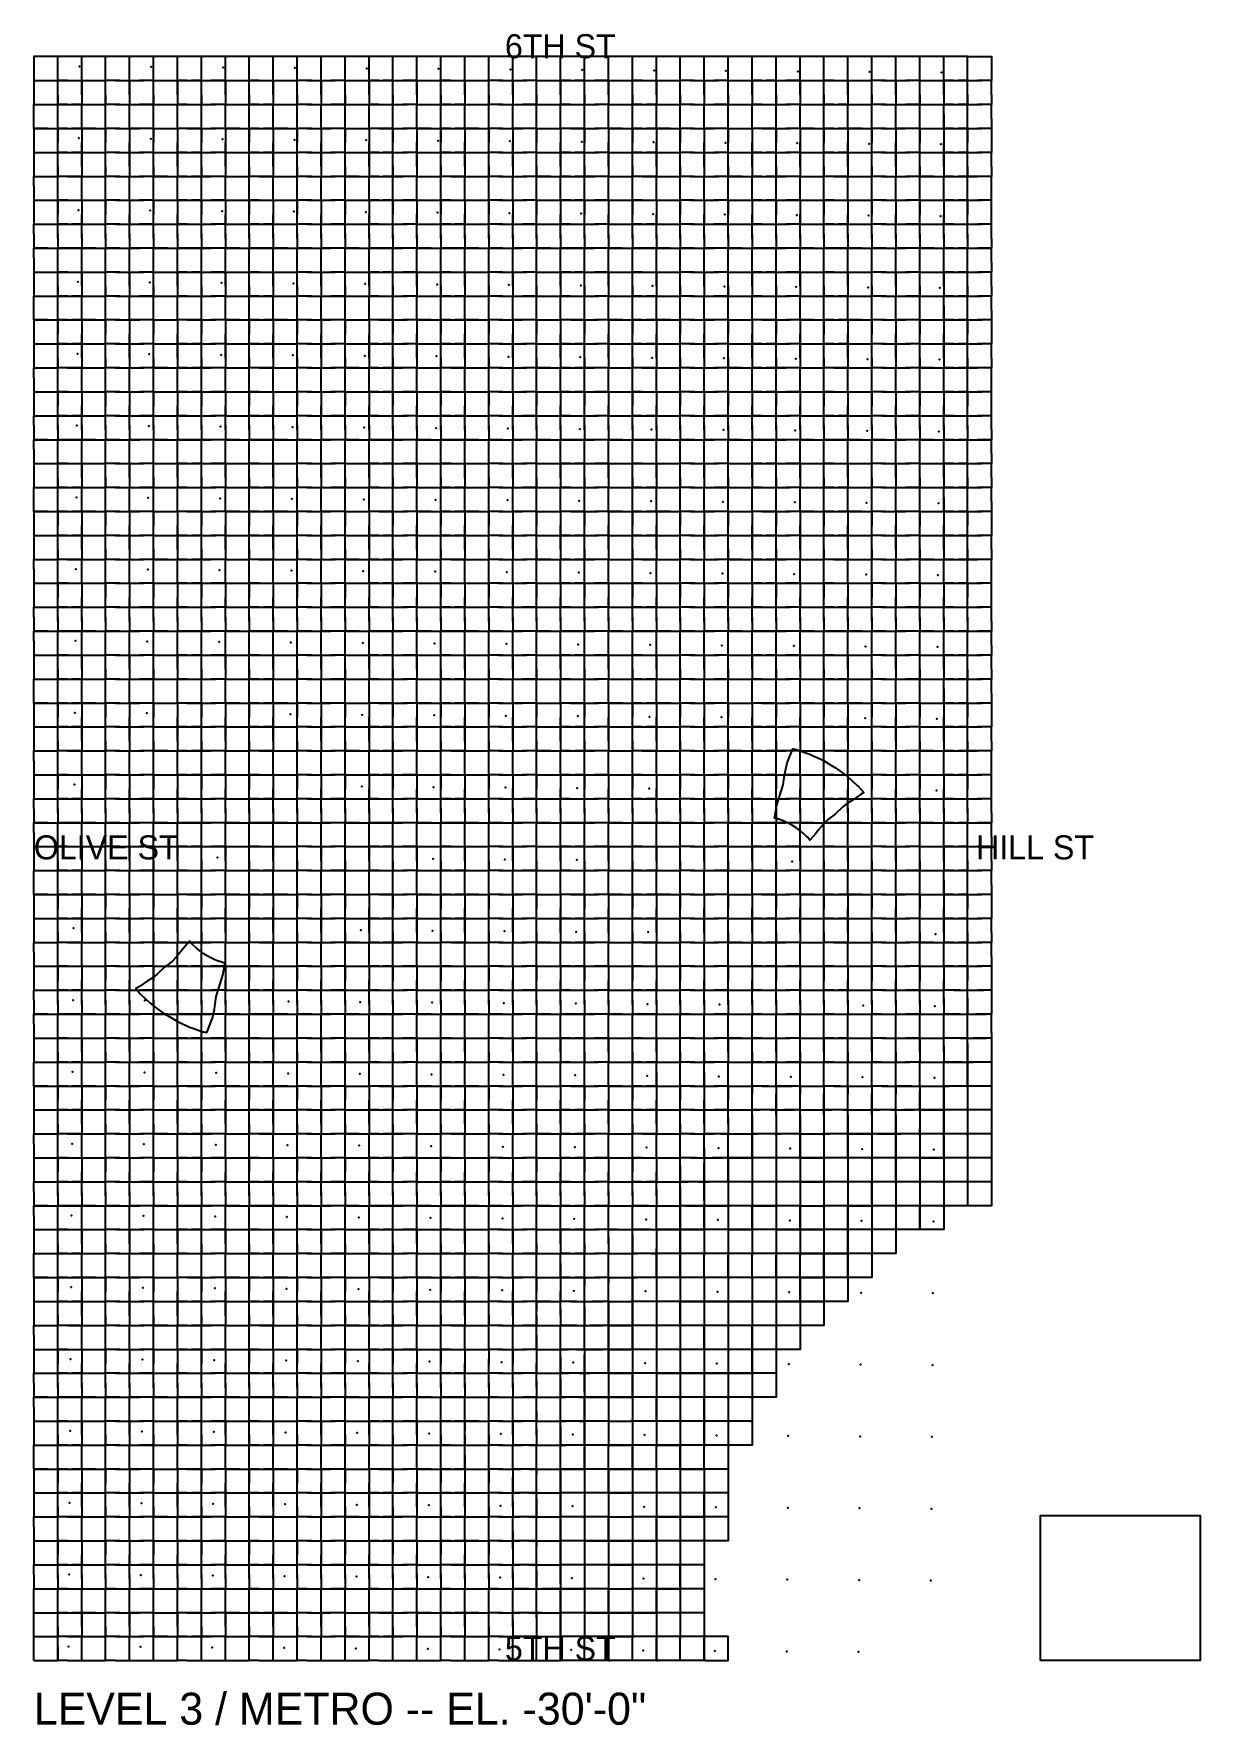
# Model space of a CAD drawing. Header units: metres. Extents: x 0 to 438, y -24 to 612.
import ezdxf

# ---------------------------------------------------------------- set-up
doc = ezdxf.new("R2010")
doc.units = ezdxf.units.M
for name, color, linetype in [('LAYER_01_CUT', 7, 'Continuous'), ('LAYER_04_GRID', 7, 'Continuous'), ('LAYER_05_LABELS', 7, 'Continuous')]:
    doc.layers.add(name, color=color, linetype=linetype)

msp = doc.modelspace()

# ---------------------------------------------------------------- texts
at = {"layer": 'LAYER_04_GRID'}
msp.add_text('LEVEL 3 / METRO -- EL. -30\'-0"', height=12.06, dxfattribs=at).set_placement((0, -24.12))
at = {"layer": 'LAYER_05_LABELS'}
for s, p in [('6TH ST', (177.07, 602.4)), ('OLIVE ST', (0, 301.2)), ('HILL ST', (354.14, 301.2)), ('5TH ST', (177.07, 0))]:
    msp.add_text(s, height=9.045, dxfattribs=at).set_placement(p)

# ---------------------------------------------------------------- linework, layer by layer
at = {"layer": 'LAYER_01_CUT'}
for points in [[(347.31, 603), (342, 603), (338.31, 603), (333, 603), (329.31, 603), (324, 603), (320.31, 603), (315, 603), (311.31, 603), (306, 603), (302.31, 603), (297, 603), (293.31, 603), (288, 603), (284.31, 603), (279, 603), (275.31, 603), (270, 603), (266.31, 603), (261, 603), (257.31, 603), (252, 603), (248.31, 603), (243, 603), (239.31, 603), (234, 603), (230.31, 603), (225, 603), (221.31, 603), (216, 603), (212.31, 603), (207, 603), (203.31, 603), (198, 603), (194.31, 603), (189, 603), (185.31, 603), (180, 603), (176.31, 603), (171, 603), (167.31, 603), (162, 603), (158.31, 603), (153, 603), (149.31, 603), (144, 603), (140.31, 603), (135, 603), (131.31, 603), (126, 603), (122.31, 603), (117, 603), (113.31, 603), (108, 603), (104.31, 603), (99, 603), (95.31, 603), (90, 603), (86.31, 603), (81, 603), (77.31, 603), (72, 603), (68.31, 603), (63, 603), (59.31, 603), (54, 603), (50.31, 603), (45, 603), (41.31, 603), (36, 603), (32.31, 603), (27, 603), (23.31, 603), (18, 603), (14.31, 603), (9, 603), (5.31, 603), (0, 603), (0, 599.31), (0, 594), (0, 590.31), (0, 585), (5.31, 585), (9, 585), (9, 590.31), (9, 594), (9, 599.31)], [(9, 599.31), (9, 603)], [(9, 597.69), (9, 603)], [(14.31, 594), (18, 594), (18, 599.31)], [(18, 599.31), (18, 603)], [(18, 597.69), (18, 603)], [(18, 590.31), (18, 585), (23.31, 585), (27, 585), (27, 590.31), (27, 594), (27, 599.31)], [(27, 599.31), (27, 603)], [(27, 597.69), (27, 603)], [(32.31, 594), (36, 594), (36, 599.31)], [(36, 599.31), (36, 603)], [(36, 597.69), (36, 603)], [(36, 590.31), (36, 585), (41.31, 585), (45, 585), (45, 590.31), (45, 594), (45, 599.31)], [(45, 599.31), (45, 603)], [(45, 597.69), (45, 603)], [(50.31, 594), (54, 594), (54, 599.31)], [(54, 599.31), (54, 603)], [(54, 597.69), (54, 603)], [(54, 590.31), (54, 585), (59.31, 585), (63, 585), (63, 590.31), (63, 594), (63, 599.31)], [(63, 599.31), (63, 603)], [(63, 597.69), (63, 603)], [(68.31, 594), (72, 594), (72, 599.31)], [(72, 599.31), (72, 603)], [(72, 597.69), (72, 603)], [(72, 590.31), (72, 585), (77.31, 585), (81, 585), (81, 590.31), (81, 594), (81, 599.31)], [(81, 599.31), (81, 603)], [(81, 597.69), (81, 603)], [(86.31, 594), (90, 594), (90, 599.31)], [(90, 599.31), (90, 603)], [(90, 597.69), (90, 603)], [(90, 590.31), (90, 585), (95.31, 585), (99, 585), (99, 590.31), (99, 594), (99, 599.31)], [(99, 599.31), (99, 603)], [(99, 597.69), (99, 603)], [(104.31, 594), (108, 594), (108, 599.31)], [(108, 599.31), (108, 603)], [(108, 597.69), (108, 603)], [(108, 590.31), (108, 585), (113.31, 585), (117, 585), (117, 590.31), (117, 594), (117, 599.31)], [(117, 599.31), (117, 603)], [(117, 597.69), (117, 603)], [(122.31, 594), (126, 594), (126, 599.31)], [(126, 599.31), (126, 603)], [(126, 597.69), (126, 603)], [(126, 590.31), (126, 585), (131.31, 585), (135, 585), (135, 590.31), (135, 594), (135, 599.31)], [(135, 599.31), (135, 603)], [(135, 597.69), (135, 603)], [(140.31, 594), (144, 594), (144, 599.31)], [(144, 599.31), (144, 603)], [(144, 597.69), (144, 603)], [(144, 590.31), (144, 585), (149.31, 585), (153, 585), (153, 590.31), (153, 594), (153, 599.31)], [(153, 599.31), (153, 603)], [(153, 597.69), (153, 603)], [(158.31, 594), (162, 594), (162, 599.31)], [(162, 599.31), (162, 603)], [(162, 597.69), (162, 603)], [(162, 590.31), (162, 585), (167.31, 585), (171, 585), (171, 590.31), (171, 594), (171, 599.31)], [(171, 599.31), (171, 603)], [(171, 597.69), (171, 603)], [(176.31, 594), (180, 594), (180, 599.31)], [(180, 599.31), (180, 603)], [(180, 597.69), (180, 603)], [(180, 590.31), (180, 585), (185.31, 585), (189, 585), (189, 590.31), (189, 594), (189, 599.31)], [(189, 599.31), (189, 603)], [(189, 597.69), (189, 603)], [(194.31, 594), (198, 594), (198, 599.31)], [(198, 599.31), (198, 603)], [(198, 597.69), (198, 603)], [(198, 590.31), (198, 585), (203.31, 585), (207, 585), (207, 590.31), (207, 594), (207, 599.31)], [(207, 599.31), (207, 603)], [(207, 597.69), (207, 603)], [(212.31, 594), (216, 594), (216, 599.31)], [(216, 599.31), (216, 603)], [(216, 597.69), (216, 603)], [(216, 590.31), (216, 585), (221.31, 585), (225, 585), (225, 590.31), (225, 594), (225, 599.31)], [(225, 599.31), (225, 603)], [(225, 597.69), (225, 603)], [(230.31, 594), (234, 594), (234, 599.31)], [(234, 599.31), (234, 603)], [(234, 597.69), (234, 603)], [(234, 590.31), (234, 585), (239.31, 585), (243, 585), (243, 590.31), (243, 594), (243, 599.31)], [(243, 599.31), (243, 603)], [(243, 597.69), (243, 603)], [(248.31, 594), (252, 594), (252, 599.31)], [(252, 599.31), (252, 603)], [(252, 597.69), (252, 603)], [(252, 590.31), (252, 585), (257.31, 585), (261, 585), (261, 590.31), (261, 594), (261, 599.31)], [(261, 599.31), (261, 603)], [(261, 597.69), (261, 603)], [(266.31, 594), (270, 594), (270, 599.31)], [(270, 599.31), (270, 603)], [(270, 597.69), (270, 603)], [(270, 590.31), (270, 585), (275.31, 585), (279, 585), (279, 590.31), (279, 594), (279, 599.31)], [(279, 599.31), (279, 603)], [(279, 597.69), (279, 603)], [(284.31, 594), (288, 594), (288, 599.31)], [(288, 599.31), (288, 603)], [(288, 597.69), (288, 603)], [(288, 590.31), (288, 585), (293.31, 585), (297, 585), (297, 590.31), (297, 594), (297, 599.31)], [(297, 599.31), (297, 603)], [(297, 597.69), (297, 603)], [(302.31, 594), (306, 594), (306, 599.31)], [(306, 599.31), (306, 603)], [(306, 597.69), (306, 603)], [(306, 590.31), (306, 585), (311.31, 585), (315, 585), (315, 590.31), (315, 594), (315, 599.31)], [(315, 599.31), (315, 603)], [(315, 597.69), (315, 603)], [(320.31, 594), (324, 594), (324, 599.31)], [(324, 599.31), (324, 603)], [(324, 597.69), (324, 603)], [(324, 590.31), (324, 585), (329.31, 585), (333, 585), (333, 590.31), (333, 594), (333, 599.31)], [(333, 599.31), (333, 603)], [(333, 597.69), (333, 603)], [(338.31, 594), (342, 594), (342, 599.31)], [(342, 599.31), (342, 603)], [(342, 597.69), (342, 603)], [(351, 603), (347.31, 603)], [(360, 534.69), (360, 540), (360, 543.69), (360, 549), (360, 552.69), (360, 558), (356.31, 558), (351, 558), (351, 563.31), (351, 567), (351, 572.31), (351, 576), (351, 581.31), (351, 585), (351, 590.31), (351, 594), (351, 599.31), (351, 603), (356.31, 603), (360, 603), (360, 597.69), (360, 594), (356.31, 594)], [(351, 597.69), (351, 603)], [(0, 594), (5.31, 594)], [(0, 594), (3.69, 594)], [(3.69, 594), (9, 594)], [(5.31, 594), (9, 594)], [(9, 594), (9, 597.69)], [(12.69, 594), (9, 594)], [(9, 588.69), (9, 594)], [(9, 594), (14.31, 594)], [(12.69, 594), (18, 594)], [(18, 594), (18, 597.69)], [(18, 588.69), (18, 594)], [(18, 594), (18, 590.31)], [(18, 594), (23.31, 594)], [(18, 594), (21.69, 594)], [(21.69, 594), (27, 594)], [(23.31, 594), (27, 594)], [(27, 594), (27, 597.69)], [(32.31, 594), (27, 594)], [(30.69, 594), (27, 594)], [(27, 588.69), (27, 594)], [(30.69, 594), (36, 594)], [(36, 594), (36, 597.69)], [(36, 588.69), (36, 594)], [(36, 594), (36, 590.31)], [(36, 594), (41.31, 594)], [(36, 594), (39.69, 594)], [(45, 594), (39.69, 594)], [(45, 594), (41.31, 594)], [(45, 594), (45, 597.69)], [(45, 588.69), (45, 594)], [(45, 594), (50.31, 594)], [(45, 594), (48.69, 594)], [(48.69, 594), (54, 594)], [(54, 594), (54, 597.69)], [(57.69, 594), (54, 594)], [(54, 588.69), (54, 594)], [(54, 594), (54, 590.31)], [(54, 594), (59.31, 594)], [(57.69, 594), (63, 594)], [(63, 594), (59.31, 594)], [(63, 594), (63, 597.69)], [(63, 588.69), (63, 594)], [(63, 594), (68.31, 594)], [(63, 594), (66.69, 594)], [(72, 594), (66.69, 594)], [(72, 594), (72, 597.69)], [(72, 588.69), (72, 594)], [(72, 594), (72, 590.31)], [(72, 594), (77.31, 594)], [(72, 594), (75.69, 594)], [(75.69, 594), (81, 594)], [(77.31, 594), (81, 594)], [(81, 594), (81, 597.69)], [(84.69, 594), (81, 594)], [(81, 588.69), (81, 594)], [(81, 594), (86.31, 594)], [(84.69, 594), (90, 594)], [(90, 594), (90, 597.69)], [(90, 588.69), (90, 594)], [(90, 594), (90, 590.31)], [(90, 594), (95.31, 594)], [(90, 594), (93.69, 594)], [(93.69, 594), (99, 594)], [(95.31, 594), (99, 594)], [(99, 594), (99, 597.69)], [(104.31, 594), (99, 594)], [(102.69, 594), (99, 594)], [(99, 588.69), (99, 594)], [(102.69, 594), (108, 594)], [(108, 594), (108, 597.69)], [(108, 588.69), (108, 594)], [(108, 594), (108, 590.31)], [(108, 594), (113.31, 594)], [(108, 594), (111.69, 594)], [(117, 594), (111.69, 594)], [(117, 594), (113.31, 594)], [(117, 594), (117, 597.69)], [(117, 588.69), (117, 594)], [(117, 594), (122.31, 594)], [(117, 594), (120.69, 594)], [(120.69, 594), (126, 594)], [(126, 594), (126, 597.69)], [(129.69, 594), (126, 594)], [(126, 588.69), (126, 594)], [(126, 594), (126, 590.31)], [(126, 594), (131.31, 594)], [(129.69, 594), (135, 594)], [(135, 594), (131.31, 594)], [(135, 594), (135, 597.69)], [(135, 588.69), (135, 594)], [(135, 594), (140.31, 594)], [(135, 594), (138.69, 594)], [(144, 594), (138.69, 594)], [(144, 594), (144, 597.69)], [(144, 588.69), (144, 594)], [(144, 594), (144, 590.31)], [(144, 594), (149.31, 594)], [(144, 594), (147.69, 594)], [(147.69, 594), (153, 594)], [(149.31, 594), (153, 594)], [(153, 594), (153, 597.69)], [(156.69, 594), (153, 594)], [(153, 588.69), (153, 594)], [(153, 594), (158.31, 594)], [(156.69, 594), (162, 594)], [(162, 594), (162, 597.69)], [(162, 588.69), (162, 594)], [(162, 594), (162, 590.31)], [(162, 594), (167.31, 594)], [(162, 594), (165.69, 594)], [(165.69, 594), (171, 594)], [(167.31, 594), (171, 594)], [(171, 594), (171, 597.69)], [(176.31, 594), (171, 594)], [(174.69, 594), (171, 594)], [(171, 588.69), (171, 594)], [(174.69, 594), (180, 594)], [(180, 594), (180, 597.69)], [(180, 588.69), (180, 594)], [(180, 594), (180, 590.31)], [(180, 594), (185.31, 594)], [(180, 594), (183.69, 594)], [(189, 594), (183.69, 594)], [(189, 594), (185.31, 594)], [(189, 594), (189, 597.69)], [(189, 588.69), (189, 594)], [(189, 594), (194.31, 594)], [(189, 594), (192.69, 594)], [(192.69, 594), (198, 594)], [(198, 594), (198, 597.69)], [(201.69, 594), (198, 594)], [(198, 588.69), (198, 594)], [(198, 594), (198, 590.31)], [(198, 594), (203.31, 594)], [(201.69, 594), (207, 594)], [(207, 594), (203.31, 594)], [(207, 594), (207, 597.69)], [(207, 588.69), (207, 594)], [(207, 594), (212.31, 594)], [(207, 594), (210.69, 594)], [(216, 594), (210.69, 594)], [(216, 594), (216, 597.69)], [(216, 588.69), (216, 594)], [(216, 594), (216, 590.31)], [(216, 594), (221.31, 594)], [(216, 594), (219.69, 594)], [(219.69, 594), (225, 594)], [(221.31, 594), (225, 594)], [(225, 594), (225, 597.69)], [(228.69, 594), (225, 594)], [(225, 588.69), (225, 594)], [(225, 594), (230.31, 594)], [(228.69, 594), (234, 594)], [(234, 594), (234, 597.69)], [(234, 588.69), (234, 594)], [(234, 594), (234, 590.31)], [(234, 594), (239.31, 594)], [(234, 594), (237.69, 594)], [(237.69, 594), (243, 594)], [(239.31, 594), (243, 594)], [(243, 594), (243, 597.69)], [(248.31, 594), (243, 594)], [(246.69, 594), (243, 594)], [(243, 588.69), (243, 594)], [(246.69, 594), (252, 594)], [(252, 594), (252, 597.69)], [(252, 588.69), (252, 594)], [(252, 594), (252, 590.31)], [(252, 594), (257.31, 594)], [(252, 594), (255.69, 594)], [(261, 594), (255.69, 594)], [(261, 594), (257.31, 594)], [(261, 594), (261, 597.69)], [(261, 588.69), (261, 594)], [(261, 594), (266.31, 594)], [(261, 594), (264.69, 594)], [(264.69, 594), (270, 594)], [(270, 594), (270, 597.69)], [(273.69, 594), (270, 594)], [(270, 588.69), (270, 594)], [(270, 594), (270, 590.31)], [(270, 594), (275.31, 594)], [(273.69, 594), (279, 594)], [(279, 594), (275.31, 594)], [(279, 594), (279, 597.69)], [(279, 588.69), (279, 594)], [(279, 594), (284.31, 594)], [(279, 594), (282.69, 594)], [(288, 594), (282.69, 594)], [(288, 594), (288, 597.69)], [(288, 588.69), (288, 594)], [(288, 594), (288, 590.31)], [(288, 594), (293.31, 594)], [(288, 594), (291.69, 594)], [(291.69, 594), (297, 594)], [(293.31, 594), (297, 594)], [(297, 594), (297, 597.69)], [(300.69, 594), (297, 594)], [(297, 588.69), (297, 594)], [(297, 594), (302.31, 594)], [(300.69, 594), (306, 594)], [(306, 594), (306, 597.69)], [(306, 588.69), (306, 594)], [(306, 594), (306, 590.31)], [(306, 594), (311.31, 594)], [(306, 594), (309.69, 594)], [(309.69, 594), (315, 594)], [(311.31, 594), (315, 594)], [(315, 594), (315, 597.69)], [(320.31, 594), (315, 594)], [(318.69, 594), (315, 594)], [(315, 588.69), (315, 594)], [(318.69, 594), (324, 594)], [(324, 594), (324, 597.69)], [(324, 588.69), (324, 594)], [(324, 594), (324, 590.31)], [(324, 594), (329.31, 594)], [(324, 594), (327.69, 594)], [(333, 594), (327.69, 594)], [(333, 594), (329.31, 594)], [(333, 594), (333, 597.69)], [(333, 588.69), (333, 594)], [(333, 594), (338.31, 594)], [(333, 594), (336.69, 594)], [(336.69, 594), (342, 594)], [(342, 594), (342, 597.69)], [(345.69, 594), (342, 594)], [(342, 588.69), (342, 594)], [(342, 594), (342, 590.31)], [(342, 594), (347.31, 594)], [(345.69, 594), (351, 594)], [(351, 594), (347.31, 594)], [(351, 594), (351, 597.69)], [(351, 588.69), (351, 594)], [(351, 594), (356.31, 594)], [(351, 594), (354.69, 594)], [(360, 594), (354.69, 594)], [(360, 588.69), (360, 594)], [(9, 588.69), (9, 585)], [(18, 588.69), (18, 585)], [(27, 588.69), (27, 585)], [(36, 588.69), (36, 585)], [(45, 588.69), (45, 585)], [(54, 588.69), (54, 585)], [(63, 588.69), (63, 585)], [(72, 588.69), (72, 585)], [(81, 588.69), (81, 585)], [(90, 588.69), (90, 585)], [(99, 588.69), (99, 585)], [(108, 588.69), (108, 585)], [(117, 588.69), (117, 585)], [(126, 588.69), (126, 585)], [(135, 588.69), (135, 585)], [(144, 588.69), (144, 585)], [(153, 588.69), (153, 585)], [(162, 588.69), (162, 585)], [(171, 588.69), (171, 585)], [(180, 588.69), (180, 585)], [(189, 588.69), (189, 585)], [(198, 588.69), (198, 585)], [(207, 588.69), (207, 585)], [(216, 588.69), (216, 585)], [(225, 588.69), (225, 585)], [(234, 588.69), (234, 585)], [(243, 588.69), (243, 585)], [(252, 588.69), (252, 585)], [(261, 588.69), (261, 585)], [(270, 588.69), (270, 585)], [(279, 588.69), (279, 585)], [(288, 588.69), (288, 585)], [(297, 588.69), (297, 585)], [(306, 588.69), (306, 585)], [(315, 588.69), (315, 585)], [(324, 588.69), (324, 585)], [(333, 588.69), (333, 585)], [(342, 590.31), (342, 585), (347.31, 585)], [(342, 588.69), (342, 585)], [(351, 588.69), (351, 585)], [(360, 588.69), (360, 585), (356.31, 585)], [(0, 581.31), (0, 585)], [(0, 585), (3.69, 585)], [(5.31, 576), (0, 576), (0, 581.31)], [(3.69, 585), (9, 585)], [(12.69, 585), (9, 585)], [(9, 581.31), (9, 585)], [(9, 579.69), (9, 585)], [(9, 585), (14.31, 585)], [(14.31, 558), (9, 558), (9, 563.31), (9, 567), (9, 572.31), (9, 576), (9, 581.31)], [(9, 576), (9, 579.69)], [(12.69, 585), (18, 585)], [(18, 585), (14.31, 585)], [(18, 581.31), (18, 585)], [(18, 579.69), (18, 585)], [(18, 585), (21.69, 585)], [(23.31, 576), (18, 576), (18, 581.31)], [(18, 576), (18, 579.69)], [(21.69, 585), (27, 585)], [(32.31, 585), (27, 585)], [(30.69, 585), (27, 585)], [(27, 581.31), (27, 585)], [(27, 579.69), (27, 585)], [(32.31, 558), (27, 558), (27, 563.31), (27, 567), (27, 572.31), (27, 576), (27, 581.31)], [(27, 576), (27, 579.69)], [(30.69, 585), (36, 585)], [(32.31, 585), (36, 585)], [(36, 581.31), (36, 585)], [(36, 579.69), (36, 585)], [(36, 585), (39.69, 585)], [(41.31, 576), (36, 576), (36, 581.31)], [(36, 576), (36, 579.69)], [(45, 585), (39.69, 585)], [(45, 581.31), (45, 585)], [(45, 579.69), (45, 585)], [(45, 585), (50.31, 585)], [(45, 585), (48.69, 585)], [(50.31, 558), (45, 558), (45, 563.31), (45, 567), (45, 572.31), (45, 576), (45, 581.31)], [(45, 576), (45, 579.69)], [(48.69, 585), (54, 585)], [(50.31, 585), (54, 585)], [(57.69, 585), (54, 585)], [(54, 581.31), (54, 585)], [(54, 579.69), (54, 585)], [(59.31, 576), (54, 576), (54, 581.31)], [(54, 576), (54, 579.69)], [(57.69, 585), (63, 585)], [(63, 581.31), (63, 585)], [(63, 579.69), (63, 585)], [(63, 585), (68.31, 585)], [(63, 585), (66.69, 585)], [(68.31, 558), (63, 558), (63, 563.31), (63, 567), (63, 572.31), (63, 576), (63, 581.31)], [(63, 576), (63, 579.69)], [(72, 585), (66.69, 585)], [(72, 585), (68.31, 585)], [(72, 581.31), (72, 585)], [(72, 579.69), (72, 585)], [(72, 585), (75.69, 585)], [(77.31, 576), (72, 576), (72, 581.31)], [(72, 576), (72, 579.69)], [(75.69, 585), (81, 585)], [(84.69, 585), (81, 585)], [(81, 581.31), (81, 585)], [(81, 579.69), (81, 585)], [(81, 585), (86.31, 585)], [(86.31, 558), (81, 558), (81, 563.31), (81, 567), (81, 572.31), (81, 576), (81, 581.31)], [(81, 576), (81, 579.69)], [(84.69, 585), (90, 585)], [(90, 585), (86.31, 585)], [(90, 581.31), (90, 585)], [(90, 579.69), (90, 585)], [(90, 585), (93.69, 585)], [(95.31, 576), (90, 576), (90, 581.31)], [(90, 576), (90, 579.69)], [(93.69, 585), (99, 585)], [(104.31, 585), (99, 585)], [(102.69, 585), (99, 585)], [(99, 581.31), (99, 585)], [(99, 579.69), (99, 585)], [(104.31, 558), (99, 558), (99, 563.31), (99, 567), (99, 572.31), (99, 576), (99, 581.31)], [(99, 576), (99, 579.69)], [(102.69, 585), (108, 585)], [(104.31, 585), (108, 585)], [(108, 581.31), (108, 585)], [(108, 579.69), (108, 585)], [(108, 585), (111.69, 585)], [(113.31, 576), (108, 576), (108, 581.31)], [(108, 576), (108, 579.69)], [(117, 585), (111.69, 585)], [(117, 581.31), (117, 585)], [(117, 579.69), (117, 585)], [(117, 585), (122.31, 585)], [(117, 585), (120.69, 585)], [(122.31, 558), (117, 558), (117, 563.31), (117, 567), (117, 572.31), (117, 576), (117, 581.31)], [(117, 576), (117, 579.69)], [(120.69, 585), (126, 585)], [(122.31, 585), (126, 585)], [(129.69, 585), (126, 585)], [(126, 581.31), (126, 585)], [(126, 579.69), (126, 585)], [(131.31, 576), (126, 576), (126, 581.31)], [(126, 576), (126, 579.69)], [(129.69, 585), (135, 585)], [(135, 581.31), (135, 585)], [(135, 579.69), (135, 585)], [(135, 585), (140.31, 585)], [(135, 585), (138.69, 585)], [(140.31, 558), (135, 558), (135, 563.31), (135, 567), (135, 572.31), (135, 576), (135, 581.31)], [(135, 576), (135, 579.69)], [(144, 585), (138.69, 585)], [(144, 585), (140.31, 585)], [(144, 581.31), (144, 585)], [(144, 579.69), (144, 585)], [(144, 585), (147.69, 585)], [(149.31, 576), (144, 576), (144, 581.31)], [(144, 576), (144, 579.69)], [(147.69, 585), (153, 585)], [(156.69, 585), (153, 585)], [(153, 581.31), (153, 585)], [(153, 579.69), (153, 585)], [(153, 585), (158.31, 585)], [(158.31, 558), (153, 558), (153, 563.31), (153, 567), (153, 572.31), (153, 576), (153, 581.31)], [(153, 576), (153, 579.69)], [(156.69, 585), (162, 585)], [(162, 585), (158.31, 585)], [(162, 581.31), (162, 585)], [(162, 579.69), (162, 585)], [(162, 585), (165.69, 585)], [(167.31, 576), (162, 576), (162, 581.31)], [(162, 576), (162, 579.69)], [(165.69, 585), (171, 585)], [(176.31, 585), (171, 585)], [(174.69, 585), (171, 585)], [(171, 581.31), (171, 585)], [(171, 579.69), (171, 585)], [(176.31, 558), (171, 558), (171, 563.31), (171, 567), (171, 572.31), (171, 576), (171, 581.31)], [(171, 576), (171, 579.69)], [(174.69, 585), (180, 585)], [(176.31, 585), (180, 585)], [(180, 581.31), (180, 585)], [(180, 579.69), (180, 585)], [(180, 585), (183.69, 585)], [(185.31, 576), (180, 576), (180, 581.31)], [(180, 576), (180, 579.69)], [(189, 585), (183.69, 585)], [(189, 581.31), (189, 585)], [(189, 579.69), (189, 585)], [(189, 585), (194.31, 585)], [(189, 585), (192.69, 585)], [(194.31, 558), (189, 558), (189, 563.31), (189, 567), (189, 572.31), (189, 576), (189, 581.31)], [(189, 576), (189, 579.69)], [(192.69, 585), (198, 585)], [(194.31, 585), (198, 585)], [(201.69, 585), (198, 585)], [(198, 581.31), (198, 585)], [(198, 579.69), (198, 585)], [(203.31, 576), (198, 576), (198, 581.31)], [(198, 576), (198, 579.69)], [(201.69, 585), (207, 585)], [(207, 581.31), (207, 585)], [(207, 579.69), (207, 585)], [(207, 585), (212.31, 585)], [(207, 585), (210.69, 585)], [(212.31, 558), (207, 558), (207, 563.31), (207, 567), (207, 572.31), (207, 576), (207, 581.31)], [(207, 576), (207, 579.69)], [(216, 585), (210.69, 585)], [(216, 585), (212.31, 585)], [(216, 581.31), (216, 585)], [(216, 579.69), (216, 585)], [(216, 585), (219.69, 585)], [(221.31, 576), (216, 576), (216, 581.31)], [(216, 576), (216, 579.69)], [(219.69, 585), (225, 585)], [(228.69, 585), (225, 585)], [(225, 581.31), (225, 585)], [(225, 579.69), (225, 585)], [(225, 585), (230.31, 585)], [(230.31, 558), (225, 558), (225, 563.31), (225, 567), (225, 572.31), (225, 576), (225, 581.31)], [(225, 576), (225, 579.69)], [(228.69, 585), (234, 585)], [(234, 585), (230.31, 585)], [(234, 581.31), (234, 585)], [(234, 579.69), (234, 585)], [(234, 585), (237.69, 585)], [(239.31, 576), (234, 576), (234, 581.31)], [(234, 576), (234, 579.69)], [(237.69, 585), (243, 585)], [(248.31, 585), (243, 585)], [(246.69, 585), (243, 585)], [(243, 581.31), (243, 585)], [(243, 579.69), (243, 585)], [(248.31, 558), (243, 558), (243, 563.31), (243, 567), (243, 572.31), (243, 576), (243, 581.31)], [(243, 576), (243, 579.69)], [(246.69, 585), (252, 585)], [(248.31, 585), (252, 585)], [(252, 581.31), (252, 585)], [(252, 579.69), (252, 585)], [(252, 585), (255.69, 585)], [(257.31, 576), (252, 576), (252, 581.31)], [(252, 576), (252, 579.69)], [(261, 585), (255.69, 585)], [(261, 581.31), (261, 585)], [(261, 579.69), (261, 585)], [(261, 585), (266.31, 585)], [(261, 585), (264.69, 585)], [(266.31, 558), (261, 558), (261, 563.31), (261, 567), (261, 572.31), (261, 576), (261, 581.31)], [(261, 576), (261, 579.69)], [(264.69, 585), (270, 585)], [(266.31, 585), (270, 585)], [(273.69, 585), (270, 585)], [(270, 581.31), (270, 585)], [(270, 579.69), (270, 585)], [(275.31, 576), (270, 576), (270, 581.31)], [(270, 576), (270, 579.69)], [(273.69, 585), (279, 585)], [(279, 581.31), (279, 585)], [(279, 579.69), (279, 585)], [(279, 585), (284.31, 585)], [(279, 585), (282.69, 585)], [(284.31, 558), (279, 558), (279, 563.31), (279, 567), (279, 572.31), (279, 576), (279, 581.31)], [(279, 576), (279, 579.69)], [(288, 585), (282.69, 585)], [(288, 585), (284.31, 585)], [(288, 581.31), (288, 585)], [(288, 579.69), (288, 585)], [(288, 585), (291.69, 585)], [(293.31, 576), (288, 576), (288, 581.31)], [(288, 576), (288, 579.69)], [(291.69, 585), (297, 585)], [(300.69, 585), (297, 585)], [(297, 581.31), (297, 585)], [(297, 579.69), (297, 585)], [(297, 585), (302.31, 585)], [(302.31, 558), (297, 558), (297, 563.31), (297, 567), (297, 572.31), (297, 576), (297, 581.31)], [(297, 576), (297, 579.69)], [(300.69, 585), (306, 585)], [(306, 585), (302.31, 585)], [(306, 581.31), (306, 585)], [(306, 579.69), (306, 585)], [(306, 585), (309.69, 585)], [(311.31, 576), (306, 576), (306, 581.31)], [(306, 576), (306, 579.69)], [(309.69, 585), (315, 585)], [(320.31, 585), (315, 585)], [(318.69, 585), (315, 585)], [(315, 581.31), (315, 585)], [(315, 579.69), (315, 585)], [(320.31, 558), (315, 558), (315, 563.31), (315, 567), (315, 572.31), (315, 576), (315, 581.31)], [(315, 576), (315, 579.69)], [(318.69, 585), (324, 585)], [(320.31, 585), (324, 585)], [(324, 581.31), (324, 585)], [(324, 579.69), (324, 585)], [(324, 585), (327.69, 585)], [(329.31, 576), (324, 576), (324, 581.31)], [(324, 576), (324, 579.69)], [(333, 585), (327.69, 585)], [(333, 581.31), (333, 585)], [(333, 579.69), (333, 585)], [(333, 585), (338.31, 585)], [(333, 585), (336.69, 585)], [(338.31, 558), (333, 558), (333, 563.31), (333, 567), (333, 572.31), (333, 576), (333, 581.31)], [(333, 576), (333, 579.69)], [(336.69, 585), (342, 585)], [(338.31, 585), (342, 585)], [(345.69, 585), (342, 585)], [(342, 581.31), (342, 585)], [(342, 579.69), (342, 585)], [(342, 581.31), (342, 576), (342, 579.69)], [(345.69, 585), (351, 585)], [(351, 585), (347.31, 585)], [(351, 579.69), (351, 585)], [(351, 585), (356.31, 585)], [(351, 585), (354.69, 585)], [(351, 576), (351, 579.69)], [(360, 585), (354.69, 585)], [(360, 579.69), (360, 576), (360, 570.69), (360, 567), (356.31, 567)], [(360, 579.69), (360, 585)], [(0, 576), (0, 572.31)], [(0, 576), (3.69, 576)], [(0, 572.31), (0, 567), (0, 563.31), (0, 558), (5.31, 558)], [(3.69, 576), (9, 576)], [(5.31, 576), (9, 576)], [(12.69, 576), (9, 576)], [(9, 576), (9, 570.69)], [(9, 576), (14.31, 576)], [(12.69, 576), (18, 576)], [(18, 576), (14.31, 576)], [(18, 576), (18, 572.31)], [(18, 576), (18, 570.69)], [(18, 576), (21.69, 576)], [(18, 572.31), (18, 567), (18, 570.69)], [(21.69, 576), (27, 576)], [(23.31, 576), (27, 576)], [(32.31, 576), (27, 576)], [(30.69, 576), (27, 576)], [(27, 576), (27, 570.69)], [(30.69, 576), (36, 576)], [(32.31, 576), (36, 576)], [(36, 576), (36, 572.31)], [(36, 576), (36, 570.69)], [(36, 576), (39.69, 576)], [(36, 572.31), (36, 567), (36, 570.69)], [(45, 576), (39.69, 576)], [(45, 576), (41.31, 576)], [(45, 576), (45, 570.69)], [(45, 576), (50.31, 576)], [(45, 576), (48.69, 576)], [(48.69, 576), (54, 576)], [(50.31, 576), (54, 576)], [(57.69, 576), (54, 576)], [(54, 576), (54, 572.31)], [(54, 576), (54, 570.69)], [(54, 572.31), (54, 567), (54, 570.69)], [(57.69, 576), (63, 576)], [(63, 576), (59.31, 576)], [(63, 576), (63, 570.69)], [(63, 576), (68.31, 576)], [(63, 576), (66.69, 576)], [(72, 576), (66.69, 576)], [(72, 576), (68.31, 576)], [(72, 576), (72, 572.31)], [(72, 576), (72, 570.69)], [(72, 576), (75.69, 576)], [(72, 572.31), (72, 567), (72, 570.69)], [(75.69, 576), (81, 576)], [(77.31, 576), (81, 576)], [(84.69, 576), (81, 576)], [(81, 576), (81, 570.69)], [(81, 576), (86.31, 576)], [(84.69, 576), (90, 576)], [(90, 576), (86.31, 576)], [(90, 576), (90, 572.31)], [(90, 576), (90, 570.69)], [(90, 576), (93.69, 576)], [(90, 572.31), (90, 567), (90, 570.69)], [(93.69, 576), (99, 576)], [(95.31, 576), (99, 576)], [(104.31, 576), (99, 576)], [(102.69, 576), (99, 576)], [(99, 576), (99, 570.69)], [(102.69, 576), (108, 576)], [(104.31, 576), (108, 576)], [(108, 576), (108, 572.31)], [(108, 576), (108, 570.69)], [(108, 576), (111.69, 576)], [(108, 572.31), (108, 567), (108, 570.69)], [(117, 576), (111.69, 576)], [(117, 576), (113.31, 576)], [(117, 576), (117, 570.69)], [(117, 576), (122.31, 576)], [(117, 576), (120.69, 576)], [(120.69, 576), (126, 576)], [(122.31, 576), (126, 576)], [(129.69, 576), (126, 576)], [(126, 576), (126, 572.31)], [(126, 576), (126, 570.69)], [(126, 572.31), (126, 567), (126, 570.69)], [(129.69, 576), (135, 576)], [(135, 576), (131.31, 576)], [(135, 576), (135, 570.69)], [(135, 576), (140.31, 576)], [(135, 576), (138.69, 576)], [(144, 576), (138.69, 576)], [(144, 576), (140.31, 576)], [(144, 576), (144, 572.31)], [(144, 576), (144, 570.69)], [(144, 576), (147.69, 576)], [(144, 572.31), (144, 567), (144, 570.69)], [(147.69, 576), (153, 576)], [(149.31, 576), (153, 576)], [(156.69, 576), (153, 576)], [(153, 576), (153, 570.69)], [(153, 576), (158.31, 576)], [(156.69, 576), (162, 576)], [(162, 576), (158.31, 576)], [(162, 576), (162, 572.31)], [(162, 576), (162, 570.69)], [(162, 576), (165.69, 576)], [(162, 572.31), (162, 567), (162, 570.69)], [(165.69, 576), (171, 576)], [(167.31, 576), (171, 576)], [(176.31, 576), (171, 576)], [(174.69, 576), (171, 576)], [(171, 576), (171, 570.69)], [(174.69, 576), (180, 576)], [(176.31, 576), (180, 576)], [(180, 576), (180, 572.31)], [(180, 576), (180, 570.69)], [(180, 576), (183.69, 576)], [(180, 572.31), (180, 567), (180, 570.69)], [(189, 576), (183.69, 576)], [(189, 576), (185.31, 576)], [(189, 576), (189, 570.69)], [(189, 576), (194.31, 576)], [(189, 576), (192.69, 576)], [(192.69, 576), (198, 576)], [(194.31, 576), (198, 576)], [(201.69, 576), (198, 576)], [(198, 576), (198, 572.31)], [(198, 576), (198, 570.69)], [(198, 572.31), (198, 567), (198, 570.69)], [(201.69, 576), (207, 576)], [(207, 576), (203.31, 576)], [(207, 576), (207, 570.69)], [(207, 576), (212.31, 576)], [(207, 576), (210.69, 576)], [(216, 576), (210.69, 576)], [(216, 576), (212.31, 576)], [(216, 576), (216, 572.31)], [(216, 576), (216, 570.69)], [(216, 576), (219.69, 576)], [(216, 572.31), (216, 567), (216, 570.69)], [(219.69, 576), (225, 576)], [(221.31, 576), (225, 576)], [(228.69, 576), (225, 576)], [(225, 576), (225, 570.69)], [(225, 576), (230.31, 576)], [(228.69, 576), (234, 576)], [(234, 576), (230.31, 576)], [(234, 576), (234, 572.31)], [(234, 576), (234, 570.69)], [(234, 576), (237.69, 576)], [(234, 572.31), (234, 567), (234, 570.69)], [(237.69, 576), (243, 576)], [(239.31, 576), (243, 576)], [(248.31, 576), (243, 576)], [(246.69, 576), (243, 576)], [(243, 576), (243, 570.69)], [(246.69, 576), (252, 576)], [(248.31, 576), (252, 576)], [(252, 576), (252, 572.31)], [(252, 576), (252, 570.69)], [(252, 576), (255.69, 576)], [(252, 572.31), (252, 567), (252, 570.69)], [(261, 576), (255.69, 576)], [(261, 576), (257.31, 576)], [(261, 576), (261, 570.69)], [(261, 576), (266.31, 576)], [(261, 576), (264.69, 576)], [(264.69, 576), (270, 576)], [(266.31, 576), (270, 576)], [(273.69, 576), (270, 576)], [(270, 576), (270, 572.31)], [(270, 576), (270, 570.69)], [(270, 572.31), (270, 567), (270, 570.69)], [(273.69, 576), (279, 576)], [(279, 576), (275.31, 576)], [(279, 576), (279, 570.69)], [(279, 576), (284.31, 576)], [(279, 576), (282.69, 576)], [(288, 576), (282.69, 576)], [(288, 576), (284.31, 576)], [(288, 576), (288, 572.31)], [(288, 576), (288, 570.69)], [(288, 576), (291.69, 576)], [(288, 572.31), (288, 567), (288, 570.69)], [(291.69, 576), (297, 576)], [(293.31, 576), (297, 576)], [(300.69, 576), (297, 576)], [(297, 576), (297, 570.69)], [(297, 576), (302.31, 576)], [(300.69, 576), (306, 576)], [(306, 576), (302.31, 576)], [(306, 576), (306, 572.31)], [(306, 576), (306, 570.69)], [(306, 576), (309.69, 576)], [(306, 572.31), (306, 567), (306, 570.69)], [(309.69, 576), (315, 576)], [(311.31, 576), (315, 576)], [(320.31, 576), (315, 576)], [(318.69, 576), (315, 576)], [(315, 576), (315, 570.69)], [(318.69, 576), (324, 576)], [(320.31, 576), (324, 576)], [(324, 576), (324, 572.31)], [(324, 576), (324, 570.69)], [(324, 576), (327.69, 576)], [(324, 572.31), (324, 567), (324, 570.69)], [(333, 576), (327.69, 576)], [(333, 576), (329.31, 576)], [(333, 576), (333, 570.69)], [(333, 576), (338.31, 576)], [(333, 576), (336.69, 576)], [(336.69, 576), (342, 576)], [(338.31, 576), (342, 576)], [(345.69, 576), (342, 576)], [(342, 576), (342, 572.31)], [(342, 576), (342, 570.69)], [(342, 576), (347.31, 576)], [(342, 572.31), (342, 567), (342, 570.69)], [(345.69, 576), (351, 576)], [(351, 576), (347.31, 576)], [(351, 576), (351, 570.69)], [(351, 576), (356.31, 576)], [(351, 576), (354.69, 576)], [(360, 576), (354.69, 576)], [(360, 576), (356.31, 576)], [(0, 567), (5.31, 567)], [(0, 567), (3.69, 567)], [(3.69, 567), (9, 567)], [(5.31, 567), (9, 567)], [(9, 567), (9, 570.69)], [(12.69, 567), (9, 567)], [(9, 561.69), (9, 567)], [(9, 567), (14.31, 567)], [(12.69, 567), (18, 567)], [(18, 567), (14.31, 567)], [(18, 561.69), (18, 567)], [(18, 567), (18, 563.31)], [(18, 567), (23.31, 567)], [(18, 567), (21.69, 567)], [(21.69, 567), (27, 567)], [(23.31, 567), (27, 567)], [(27, 567), (27, 570.69)], [(32.31, 567), (27, 567)], [(30.69, 567), (27, 567)], [(27, 561.69), (27, 567)], [(30.69, 567), (36, 567)], [(32.31, 567), (36, 567)], [(36, 561.69), (36, 567)], [(36, 567), (36, 563.31)], [(36, 567), (41.31, 567)], [(36, 567), (39.69, 567)], [(45, 567), (39.69, 567)], [(45, 567), (41.31, 567)], [(45, 567), (45, 570.69)], [(45, 561.69), (45, 567)], [(45, 567), (50.31, 567)], [(45, 567), (48.69, 567)], [(48.69, 567), (54, 567)], [(50.31, 567), (54, 567)], [(57.69, 567), (54, 567)], [(54, 561.69), (54, 567)], [(54, 567), (54, 563.31)], [(54, 567), (59.31, 567)], [(57.69, 567), (63, 567)], [(63, 567), (59.31, 567)], [(63, 567), (63, 570.69)], [(63, 561.69), (63, 567)], [(63, 567), (68.31, 567)], [(63, 567), (66.69, 567)], [(72, 567), (66.69, 567)], [(72, 567), (68.31, 567)], [(72, 561.69), (72, 567)], [(72, 567), (72, 563.31)], [(72, 567), (77.31, 567)], [(72, 567), (75.69, 567)], [(75.69, 567), (81, 567)], [(77.31, 567), (81, 567)], [(81, 567), (81, 570.69)], [(84.69, 567), (81, 567)], [(81, 561.69), (81, 567)], [(81, 567), (86.31, 567)], [(84.69, 567), (90, 567)], [(90, 567), (86.31, 567)], [(90, 561.69), (90, 567)], [(90, 567), (90, 563.31)], [(90, 567), (95.31, 567)], [(90, 567), (93.69, 567)], [(93.69, 567), (99, 567)], [(95.31, 567), (99, 567)], [(99, 567), (99, 570.69)], [(104.31, 567), (99, 567)], [(102.69, 567), (99, 567)], [(99, 561.69), (99, 567)], [(102.69, 567), (108, 567)], [(104.31, 567), (108, 567)], [(108, 561.69), (108, 567)], [(108, 567), (108, 563.31)], [(108, 567), (113.31, 567)], [(108, 567), (111.69, 567)], [(117, 567), (111.69, 567)], [(117, 567), (113.31, 567)], [(117, 567), (117, 570.69)], [(117, 561.69), (117, 567)], [(117, 567), (122.31, 567)], [(117, 567), (120.69, 567)], [(120.69, 567), (126, 567)], [(122.31, 567), (126, 567)], [(129.69, 567), (126, 567)], [(126, 561.69), (126, 567)], [(126, 567), (126, 563.31)], [(126, 567), (131.31, 567)], [(129.69, 567), (135, 567)], [(135, 567), (131.31, 567)], [(135, 567), (135, 570.69)], [(135, 561.69), (135, 567)], [(135, 567), (140.31, 567)], [(135, 567), (138.69, 567)], [(144, 567), (138.69, 567)], [(144, 567), (140.31, 567)], [(144, 561.69), (144, 567)], [(144, 567), (144, 563.31)], [(144, 567), (149.31, 567)], [(144, 567), (147.69, 567)], [(147.69, 567), (153, 567)], [(149.31, 567), (153, 567)], [(153, 567), (153, 570.69)], [(156.69, 567), (153, 567)], [(153, 561.69), (153, 567)], [(153, 567), (158.31, 567)], [(156.69, 567), (162, 567)], [(162, 567), (158.31, 567)], [(162, 561.69), (162, 567)], [(162, 567), (162, 563.31)], [(162, 567), (167.31, 567)], [(162, 567), (165.69, 567)], [(165.69, 567), (171, 567)], [(167.31, 567), (171, 567)], [(171, 567), (171, 570.69)], [(176.31, 567), (171, 567)], [(174.69, 567), (171, 567)], [(171, 561.69), (171, 567)], [(174.69, 567), (180, 567)], [(176.31, 567), (180, 567)], [(180, 561.69), (180, 567)], [(180, 567), (180, 563.31)], [(180, 567), (185.31, 567)], [(180, 567), (183.69, 567)], [(189, 567), (183.69, 567)], [(189, 567), (185.31, 567)], [(189, 567), (189, 570.69)], [(189, 561.69), (189, 567)], [(189, 567), (194.31, 567)], [(189, 567), (192.69, 567)], [(192.69, 567), (198, 567)], [(194.31, 567), (198, 567)], [(201.69, 567), (198, 567)], [(198, 561.69), (198, 567)], [(198, 567), (198, 563.31)], [(198, 567), (203.31, 567)], [(201.69, 567), (207, 567)], [(207, 567), (203.31, 567)], [(207, 567), (207, 570.69)], [(207, 561.69), (207, 567)], [(207, 567), (212.31, 567)], [(207, 567), (210.69, 567)], [(216, 567), (210.69, 567)], [(216, 567), (212.31, 567)], [(216, 561.69), (216, 567)], [(216, 567), (216, 563.31)], [(216, 567), (221.31, 567)], [(216, 567), (219.69, 567)], [(219.69, 567), (225, 567)], [(221.31, 567), (225, 567)], [(225, 567), (225, 570.69)], [(228.69, 567), (225, 567)], [(225, 561.69), (225, 567)], [(225, 567), (230.31, 567)], [(228.69, 567), (234, 567)], [(234, 567), (230.31, 567)], [(234, 561.69), (234, 567)], [(234, 567), (234, 563.31)], [(234, 567), (239.31, 567)], [(234, 567), (237.69, 567)], [(237.69, 567), (243, 567)], [(239.31, 567), (243, 567)], [(243, 567), (243, 570.69)], [(248.31, 567), (243, 567)], [(246.69, 567), (243, 567)], [(243, 561.69), (243, 567)], [(246.69, 567), (252, 567)], [(248.31, 567), (252, 567)], [(252, 561.69), (252, 567)], [(252, 567), (252, 563.31)], [(252, 567), (257.31, 567)], [(252, 567), (255.69, 567)], [(261, 567), (255.69, 567)], [(261, 567), (257.31, 567)], [(261, 567), (261, 570.69)], [(261, 561.69), (261, 567)], [(261, 567), (266.31, 567)], [(261, 567), (264.69, 567)], [(264.69, 567), (270, 567)], [(266.31, 567), (270, 567)], [(273.69, 567), (270, 567)], [(270, 561.69), (270, 567)], [(270, 567), (270, 563.31)], [(270, 567), (275.31, 567)], [(273.69, 567), (279, 567)], [(279, 567), (275.31, 567)], [(279, 567), (279, 570.69)], [(279, 561.69), (279, 567)], [(279, 567), (284.31, 567)], [(279, 567), (282.69, 567)], [(288, 567), (282.69, 567)], [(288, 567), (284.31, 567)], [(288, 561.69), (288, 567)], [(288, 567), (288, 563.31)], [(288, 567), (293.31, 567)], [(288, 567), (291.69, 567)], [(291.69, 567), (297, 567)], [(293.31, 567), (297, 567)], [(297, 567), (297, 570.69)], [(300.69, 567), (297, 567)], [(297, 561.69), (297, 567)], [(297, 567), (302.31, 567)], [(300.69, 567), (306, 567)], [(306, 567), (302.31, 567)], [(306, 561.69), (306, 567)], [(306, 567), (306, 563.31)], [(306, 567), (311.31, 567)], [(306, 567), (309.69, 567)], [(309.69, 567), (315, 567)], [(311.31, 567), (315, 567)], [(315, 567), (315, 570.69)], [(320.31, 567), (315, 567)], [(318.69, 567), (315, 567)], [(315, 561.69), (315, 567)], [(318.69, 567), (324, 567)], [(320.31, 567), (324, 567)], [(324, 561.69), (324, 567)], [(324, 567), (324, 563.31)], [(324, 567), (329.31, 567)], [(324, 567), (327.69, 567)], [(333, 567), (327.69, 567)], [(333, 567), (329.31, 567)], [(333, 567), (333, 570.69)], [(333, 561.69), (333, 567)], [(333, 567), (338.31, 567)], [(333, 567), (336.69, 567)], [(336.69, 567), (342, 567)], [(338.31, 567), (342, 567)], [(345.69, 567), (342, 567)], [(342, 561.69), (342, 567)], [(342, 567), (342, 563.31)], [(342, 567), (347.31, 567)], [(345.69, 567), (351, 567)], [(351, 567), (347.31, 567)], [(351, 567), (351, 570.69)], [(351, 561.69), (351, 567)], [(351, 567), (356.31, 567)], [(351, 567), (354.69, 567)], [(360, 567), (354.69, 567)], [(360, 561.69), (360, 567)], [(9, 561.69), (9, 558)], [(18, 563.31), (18, 558), (23.31, 558)], [(18, 561.69), (18, 558)], [(27, 561.69), (27, 558)], [(36, 563.31), (36, 558), (41.31, 558)], [(36, 561.69), (36, 558)], [(45, 561.69), (45, 558)], [(54, 563.31), (54, 558), (59.31, 558)], [(54, 561.69), (54, 558)], [(63, 561.69), (63, 558)], [(72, 563.31), (72, 558), (77.31, 558)], [(72, 561.69), (72, 558)], [(81, 561.69), (81, 558)], [(90, 563.31), (90, 558), (95.31, 558)], [(90, 561.69), (90, 558)], [(99, 561.69), (99, 558)], [(108, 563.31), (108, 558), (113.31, 558)], [(108, 561.69), (108, 558)], [(117, 561.69), (117, 558)], [(126, 563.31), (126, 558), (131.31, 558)], [(126, 561.69), (126, 558)], [(135, 561.69), (135, 558)], [(144, 563.31), (144, 558), (149.31, 558)], [(144, 561.69), (144, 558)], [(153, 561.69), (153, 558)], [(162, 563.31), (162, 558), (167.31, 558)], [(162, 561.69), (162, 558)], [(171, 561.69), (171, 558)], [(180, 563.31), (180, 558), (185.31, 558)], [(180, 561.69), (180, 558)], [(189, 561.69), (189, 558)], [(198, 563.31), (198, 558), (203.31, 558)], [(198, 561.69), (198, 558)], [(207, 561.69), (207, 558)], [(216, 563.31), (216, 558), (221.31, 558)], [(216, 561.69), (216, 558)], [(225, 561.69), (225, 558)], [(234, 563.31), (234, 558), (239.31, 558)], [(234, 561.69), (234, 558)], [(243, 561.69), (243, 558)], [(252, 563.31), (252, 558), (257.31, 558)], [(252, 561.69), (252, 558)], [(261, 561.69), (261, 558)], [(270, 563.31), (270, 558), (275.31, 558)], [(270, 561.69), (270, 558)], [(279, 561.69), (279, 558)], [(288, 563.31), (288, 558), (293.31, 558)], [(288, 561.69), (288, 558)], [(297, 561.69), (297, 558)], [(306, 563.31), (306, 558), (311.31, 558)], [(306, 561.69), (306, 558)], [(315, 561.69), (315, 558)], [(324, 563.31), (324, 558), (329.31, 558)], [(324, 561.69), (324, 558)], [(333, 561.69), (333, 558)], [(342, 563.31), (342, 558), (347.31, 558)], [(342, 561.69), (342, 558)], [(351, 561.69), (351, 558)], [(360, 561.69), (360, 558)], [(0, 554.31), (0, 558)], [(0, 558), (3.69, 558)], [(0, 554.31), (0, 549), (0, 545.31), (0, 540), (5.31, 540), (9, 540), (9, 545.31), (9, 549), (9, 554.31)], [(3.69, 558), (9, 558)], [(5.31, 558), (9, 558)], [(12.69, 558), (9, 558)], [(9, 554.31), (9, 558)], [(9, 552.69), (9, 558)], [(12.69, 558), (18, 558)], [(18, 558), (14.31, 558)], [(14.31, 549), (18, 549), (18, 554.31)], [(18, 554.31), (18, 558)], [(18, 552.69), (18, 558)], [(18, 558), (21.69, 558)], [(21.69, 558), (27, 558)], [(23.31, 558), (27, 558)], [(23.31, 540), (27, 540), (27, 545.31), (27, 549), (27, 554.31)], [(30.69, 558), (27, 558)], [(27, 554.31), (27, 558)], [(27, 552.69), (27, 558)], [(30.69, 558), (36, 558)], [(32.31, 558), (36, 558)], [(32.31, 549), (36, 549), (36, 554.31)], [(36, 554.31), (36, 558)], [(36, 552.69), (36, 558)], [(36, 558), (39.69, 558)], [(45, 558), (39.69, 558)], [(45, 558), (41.31, 558)], [(41.31, 540), (45, 540), (45, 545.31), (45, 549), (45, 554.31)], [(45, 554.31), (45, 558)], [(45, 552.69), (45, 558)], [(45, 558), (48.69, 558)], [(48.69, 558), (54, 558)], [(50.31, 558), (54, 558)], [(50.31, 549), (54, 549), (54, 554.31)], [(57.69, 558), (54, 558)], [(54, 554.31), (54, 558)], [(54, 552.69), (54, 558)], [(57.69, 558), (63, 558)], [(63, 558), (59.31, 558)], [(59.31, 540), (63, 540), (63, 545.31), (63, 549), (63, 554.31)], [(63, 554.31), (63, 558)], [(63, 552.69), (63, 558)], [(63, 558), (66.69, 558)], [(72, 558), (66.69, 558)], [(72, 558), (68.31, 558)], [(68.31, 549), (72, 549), (72, 554.31)], [(72, 554.31), (72, 558)], [(72, 552.69), (72, 558)], [(72, 558), (75.69, 558)], [(75.69, 558), (81, 558)], [(77.31, 558), (81, 558)], [(77.31, 540), (81, 540), (81, 545.31), (81, 549), (81, 554.31)], [(84.69, 558), (81, 558)], [(81, 554.31), (81, 558)], [(81, 552.69), (81, 558)], [(84.69, 558), (90, 558)], [(90, 558), (86.31, 558)], [(86.31, 549), (90, 549), (90, 554.31)], [(90, 554.31), (90, 558)], [(90, 552.69), (90, 558)], [(90, 558), (93.69, 558)], [(93.69, 558), (99, 558)], [(95.31, 558), (99, 558)], [(95.31, 540), (99, 540), (99, 545.31), (99, 549), (99, 554.31)], [(102.69, 558), (99, 558)], [(99, 554.31), (99, 558)], [(99, 552.69), (99, 558)], [(102.69, 558), (108, 558)], [(104.31, 558), (108, 558)], [(104.31, 549), (108, 549), (108, 554.31)], [(108, 554.31), (108, 558)], [(108, 552.69), (108, 558)], [(108, 558), (111.69, 558)], [(117, 558), (111.69, 558)], [(117, 558), (113.31, 558)], [(113.31, 540), (117, 540), (117, 545.31), (117, 549), (117, 554.31)], [(117, 554.31), (117, 558)], [(117, 552.69), (117, 558)], [(117, 558), (120.69, 558)], [(120.69, 558), (126, 558)], [(122.31, 558), (126, 558)], [(122.31, 549), (126, 549), (126, 554.31)], [(129.69, 558), (126, 558)], [(126, 554.31), (126, 558)], [(126, 552.69), (126, 558)], [(129.69, 558), (135, 558)], [(135, 558), (131.31, 558)], [(131.31, 540), (135, 540), (135, 545.31), (135, 549), (135, 554.31)], [(135, 554.31), (135, 558)], [(135, 552.69), (135, 558)], [(135, 558), (138.69, 558)], [(144, 558), (138.69, 558)], [(144, 558), (140.31, 558)], [(140.31, 549), (144, 549), (144, 554.31)], [(144, 554.31), (144, 558)], [(144, 552.69), (144, 558)], [(144, 558), (147.69, 558)], [(147.69, 558), (153, 558)], [(149.31, 558), (153, 558)], [(149.31, 540), (153, 540), (153, 545.31), (153, 549), (153, 554.31)], [(156.69, 558), (153, 558)], [(153, 554.31), (153, 558)], [(153, 552.69), (153, 558)], [(156.69, 558), (162, 558)], [(162, 558), (158.31, 558)], [(158.31, 549), (162, 549), (162, 554.31)], [(162, 554.31), (162, 558)], [(162, 552.69), (162, 558)], [(162, 558), (165.69, 558)], [(165.69, 558), (171, 558)], [(167.31, 558), (171, 558)], [(167.31, 540), (171, 540), (171, 545.31), (171, 549), (171, 554.31)], [(174.69, 558), (171, 558)], [(171, 554.31), (171, 558)], [(171, 552.69), (171, 558)], [(174.69, 558), (180, 558)], [(176.31, 558), (180, 558)], [(176.31, 549), (180, 549), (180, 554.31)], [(180, 554.31), (180, 558)], [(180, 552.69), (180, 558)], [(180, 558), (183.69, 558)], [(189, 558), (183.69, 558)], [(189, 558), (185.31, 558)], [(185.31, 540), (189, 540), (189, 545.31), (189, 549), (189, 554.31)], [(189, 554.31), (189, 558)], [(189, 552.69), (189, 558)], [(189, 558), (192.69, 558)], [(192.69, 558), (198, 558)], [(194.31, 558), (198, 558)], [(194.31, 549), (198, 549), (198, 554.31)], [(201.69, 558), (198, 558)], [(198, 554.31), (198, 558)], [(198, 552.69), (198, 558)], [(201.69, 558), (207, 558)], [(207, 558), (203.31, 558)], [(203.31, 540), (207, 540), (207, 545.31), (207, 549), (207, 554.31)], [(207, 554.31), (207, 558)], [(207, 552.69), (207, 558)], [(207, 558), (210.69, 558)], [(216, 558), (210.69, 558)], [(216, 558), (212.31, 558)], [(212.31, 549), (216, 549), (216, 554.31)], [(216, 554.31), (216, 558)], [(216, 552.69), (216, 558)], [(216, 558), (219.69, 558)], [(219.69, 558), (225, 558)], [(221.31, 558), (225, 558)], [(221.31, 540), (225, 540), (225, 545.31), (225, 549), (225, 554.31)], [(228.69, 558), (225, 558)], [(225, 554.31), (225, 558)], [(225, 552.69), (225, 558)], [(228.69, 558), (234, 558)], [(234, 558), (230.31, 558)], [(230.31, 549), (234, 549), (234, 554.31)], [(234, 554.31), (234, 558)], [(234, 552.69), (234, 558)], [(234, 558), (237.69, 558)], [(237.69, 558), (243, 558)], [(239.31, 558), (243, 558)], [(239.31, 540), (243, 540), (243, 545.31), (243, 549), (243, 554.31)], [(246.69, 558), (243, 558)], [(243, 554.31), (243, 558)], [(243, 552.69), (243, 558)], [(246.69, 558), (252, 558)], [(248.31, 558), (252, 558)], [(248.31, 549), (252, 549), (252, 554.31)], [(252, 554.31), (252, 558)], [(252, 552.69), (252, 558)], [(252, 558), (255.69, 558)], [(261, 558), (255.69, 558)], [(261, 558), (257.31, 558)], [(257.31, 540), (261, 540), (261, 545.31), (261, 549), (261, 554.31)], [(261, 554.31), (261, 558)], [(261, 552.69), (261, 558)], [(261, 558), (264.69, 558)], [(264.69, 558), (270, 558)], [(266.31, 558), (270, 558)], [(266.31, 549), (270, 549), (270, 554.31)], [(273.69, 558), (270, 558)], [(270, 554.31), (270, 558)], [(270, 552.69), (270, 558)], [(273.69, 558), (279, 558)], [(279, 558), (275.31, 558)], [(275.31, 540), (279, 540), (279, 545.31), (279, 549), (279, 554.31)], [(279, 554.31), (279, 558)], [(279, 552.69), (279, 558)], [(279, 558), (282.69, 558)], [(288, 558), (282.69, 558)], [(288, 558), (284.31, 558)], [(284.31, 549), (288, 549), (288, 554.31)], [(288, 554.31), (288, 558)], [(288, 552.69), (288, 558)], [(288, 558), (291.69, 558)], [(291.69, 558), (297, 558)], [(293.31, 558), (297, 558)], [(293.31, 540), (297, 540), (297, 545.31), (297, 549), (297, 554.31)], [(300.69, 558), (297, 558)], [(297, 554.31), (297, 558)], [(297, 552.69), (297, 558)], [(300.69, 558), (306, 558)], [(306, 558), (302.31, 558)], [(302.31, 549), (306, 549), (306, 554.31)], [(306, 554.31), (306, 558)], [(306, 552.69), (306, 558)], [(306, 558), (309.69, 558)], [(309.69, 558), (315, 558)], [(311.31, 558), (315, 558)], [(311.31, 540), (315, 540), (315, 545.31), (315, 549), (315, 554.31)], [(318.69, 558), (315, 558)], [(315, 554.31), (315, 558)], [(315, 552.69), (315, 558)], [(318.69, 558), (324, 558)], [(320.31, 558), (324, 558)], [(320.31, 549), (324, 549), (324, 554.31)], [(324, 554.31), (324, 558)], [(324, 552.69), (324, 558)], [(324, 558), (327.69, 558)], [(333, 558), (327.69, 558)], [(333, 558), (329.31, 558)], [(329.31, 540), (333, 540), (333, 545.31), (333, 549), (333, 554.31)], [(333, 554.31), (333, 558)], [(333, 552.69), (333, 558)], [(333, 558), (336.69, 558)], [(336.69, 558), (342, 558)], [(338.31, 558), (342, 558)], [(338.31, 549), (342, 549), (342, 554.31)], [(345.69, 558), (342, 558)], [(342, 554.31), (342, 558)], [(342, 552.69), (342, 558)], [(345.69, 558), (351, 558)], [(351, 558), (347.31, 558)], [(347.31, 540), (351, 540), (351, 545.31), (351, 549), (351, 554.31)], [(351, 554.31), (351, 558)], [(351, 552.69), (351, 558)], [(351, 558), (354.69, 558)], [(360, 558), (354.69, 558)], [(0, 549), (5.31, 549)], [(0, 549), (3.69, 549)], [(3.69, 549), (9, 549)], [(5.31, 549), (9, 549)], [(9, 549), (9, 552.69)], [(12.69, 549), (9, 549)], [(9, 549), (9, 543.69)], [(9, 549), (14.31, 549)], [(12.69, 549), (18, 549)], [(18, 549), (18, 552.69)], [(18, 549), (18, 545.31)], [(18, 549), (18, 543.69)], [(18, 549), (23.31, 549)], [(18, 549), (21.69, 549)], [(21.69, 549), (27, 549)], [(23.31, 549), (27, 549)], [(27, 549), (27, 552.69)], [(32.31, 549), (27, 549)], [(30.69, 549), (27, 549)], [(27, 549), (27, 543.69)], [(30.69, 549), (36, 549)], [(36, 549), (36, 552.69)], [(36, 549), (36, 545.31)], [(36, 549), (36, 543.69)], [(36, 549), (41.31, 549)], [(36, 549), (39.69, 549)], [(45, 549), (39.69, 549)], [(45, 549), (41.31, 549)], [(45, 549), (45, 552.69)], [(45, 549), (45, 543.69)], [(45, 549), (50.31, 549)], [(45, 549), (48.69, 549)], [(48.69, 549), (54, 549)], [(54, 549), (54, 552.69)], [(57.69, 549), (54, 549)], [(54, 549), (54, 545.31)], [(54, 549), (54, 543.69)], [(54, 549), (59.31, 549)], [(57.69, 549), (63, 549)], [(63, 549), (59.31, 549)], [(63, 549), (63, 552.69)], [(63, 549), (63, 543.69)], [(63, 549), (68.31, 549)], [(63, 549), (66.69, 549)], [(72, 549), (66.69, 549)], [(72, 549), (72, 552.69)], [(72, 549), (72, 545.31)], [(72, 549), (72, 543.69)], [(72, 549), (77.31, 549)], [(72, 549), (75.69, 549)], [(75.69, 549), (81, 549)], [(77.31, 549), (81, 549)], [(81, 549), (81, 552.69)], [(84.69, 549), (81, 549)], [(81, 549), (81, 543.69)], [(81, 549), (86.31, 549)], [(84.69, 549), (90, 549)], [(90, 549), (90, 552.69)], [(90, 549), (90, 545.31)], [(90, 549), (90, 543.69)], [(90, 549), (95.31, 549)], [(90, 549), (93.69, 549)], [(93.69, 549), (99, 549)], [(95.31, 549), (99, 549)], [(99, 549), (99, 552.69)], [(104.31, 549), (99, 549)], [(102.69, 549), (99, 549)], [(99, 549), (99, 543.69)], [(102.69, 549), (108, 549)], [(108, 549), (108, 552.69)], [(108, 549), (108, 545.31)], [(108, 549), (108, 543.69)], [(108, 549), (113.31, 549)], [(108, 549), (111.69, 549)], [(117, 549), (111.69, 549)], [(117, 549), (113.31, 549)], [(117, 549), (117, 552.69)], [(117, 549), (117, 543.69)], [(117, 549), (122.31, 549)], [(117, 549), (120.69, 549)], [(120.69, 549), (126, 549)], [(126, 549), (126, 552.69)], [(129.69, 549), (126, 549)], [(126, 549), (126, 545.31)], [(126, 549), (126, 543.69)], [(126, 549), (131.31, 549)], [(129.69, 549), (135, 549)], [(135, 549), (131.31, 549)], [(135, 549), (135, 552.69)], [(135, 549), (135, 543.69)], [(135, 549), (140.31, 549)], [(135, 549), (138.69, 549)], [(144, 549), (138.69, 549)], [(144, 549), (144, 552.69)], [(144, 549), (144, 545.31)], [(144, 549), (144, 543.69)], [(144, 549), (149.31, 549)], [(144, 549), (147.69, 549)], [(147.69, 549), (153, 549)], [(149.31, 549), (153, 549)], [(153, 549), (153, 552.69)], [(156.69, 549), (153, 549)], [(153, 549), (153, 543.69)], [(153, 549), (158.31, 549)], [(156.69, 549), (162, 549)], [(162, 549), (162, 552.69)], [(162, 549), (162, 545.31)], [(162, 549), (162, 543.69)], [(162, 549), (167.31, 549)], [(162, 549), (165.69, 549)], [(165.69, 549), (171, 549)], [(167.31, 549), (171, 549)], [(171, 549), (171, 552.69)], [(176.31, 549), (171, 549)], [(174.69, 549), (171, 549)], [(171, 549), (171, 543.69)], [(174.69, 549), (180, 549)], [(180, 549), (180, 552.69)], [(180, 549), (180, 545.31)], [(180, 549), (180, 543.69)], [(180, 549), (185.31, 549)], [(180, 549), (183.69, 549)], [(189, 549), (183.69, 549)], [(189, 549), (185.31, 549)], [(189, 549), (189, 552.69)], [(189, 549), (189, 543.69)], [(189, 549), (194.31, 549)], [(189, 549), (192.69, 549)], [(192.69, 549), (198, 549)], [(198, 549), (198, 552.69)], [(201.69, 549), (198, 549)], [(198, 549), (198, 545.31)], [(198, 549), (198, 543.69)], [(198, 549), (203.31, 549)], [(201.69, 549), (207, 549)], [(207, 549), (203.31, 549)], [(207, 549), (207, 552.69)], [(207, 549), (207, 543.69)], [(207, 549), (212.31, 549)], [(207, 549), (210.69, 549)], [(216, 549), (210.69, 549)], [(216, 549), (216, 552.69)], [(216, 549), (216, 545.31)], [(216, 549), (216, 543.69)], [(216, 549), (221.31, 549)], [(216, 549), (219.69, 549)], [(219.69, 549), (225, 549)], [(221.31, 549), (225, 549)], [(225, 549), (225, 552.69)], [(228.69, 549), (225, 549)], [(225, 549), (225, 543.69)], [(225, 549), (230.31, 549)], [(228.69, 549), (234, 549)], [(234, 549), (234, 552.69)], [(234, 549), (234, 545.31)], [(234, 549), (234, 543.69)], [(234, 549), (239.31, 549)], [(234, 549), (237.69, 549)], [(237.69, 549), (243, 549)], [(239.31, 549), (243, 549)], [(243, 549), (243, 552.69)], [(248.31, 549), (243, 549)], [(246.69, 549), (243, 549)], [(243, 549), (243, 543.69)], [(246.69, 549), (252, 549)], [(252, 549), (252, 552.69)], [(252, 549), (252, 545.31)], [(252, 549), (252, 543.69)], [(252, 549), (257.31, 549)], [(252, 549), (255.69, 549)], [(261, 549), (255.69, 549)], [(261, 549), (257.31, 549)], [(261, 549), (261, 552.69)], [(261, 549), (261, 543.69)], [(261, 549), (266.31, 549)], [(261, 549), (264.69, 549)], [(264.69, 549), (270, 549)], [(270, 549), (270, 552.69)], [(273.69, 549), (270, 549)], [(270, 549), (270, 545.31)], [(270, 549), (270, 543.69)], [(270, 549), (275.31, 549)], [(273.69, 549), (279, 549)], [(279, 549), (275.31, 549)], [(279, 549), (279, 552.69)], [(279, 549), (279, 543.69)], [(279, 549), (284.31, 549)], [(279, 549), (282.69, 549)], [(288, 549), (282.69, 549)], [(288, 549), (288, 552.69)], [(288, 549), (288, 545.31)], [(288, 549), (288, 543.69)], [(288, 549), (293.31, 549)], [(288, 549), (291.69, 549)], [(291.69, 549), (297, 549)], [(293.31, 549), (297, 549)], [(297, 549), (297, 552.69)], [(300.69, 549), (297, 549)], [(297, 549), (297, 543.69)], [(297, 549), (302.31, 549)], [(300.69, 549), (306, 549)], [(306, 549), (306, 552.69)], [(306, 549), (306, 545.31)], [(306, 549), (306, 543.69)], [(306, 549), (311.31, 549)], [(306, 549), (309.69, 549)], [(309.69, 549), (315, 549)], [(311.31, 549), (315, 549)], [(315, 549), (315, 552.69)], [(320.31, 549), (315, 549)], [(318.69, 549), (315, 549)], [(315, 549), (315, 543.69)], [(318.69, 549), (324, 549)], [(324, 549), (324, 552.69)], [(324, 549), (324, 545.31)], [(324, 549), (324, 543.69)], [(324, 549), (329.31, 549)], [(324, 549), (327.69, 549)], [(333, 549), (327.69, 549)], [(333, 549), (329.31, 549)], [(333, 549), (333, 552.69)], [(333, 549), (333, 543.69)], [(333, 549), (338.31, 549)], [(333, 549), (336.69, 549)], [(336.69, 549), (342, 549)], [(342, 549), (342, 552.69)], [(345.69, 549), (342, 549)], [(342, 549), (342, 545.31)], [(342, 549), (342, 543.69)], [(342, 549), (347.31, 549)], [(345.69, 549), (351, 549)], [(351, 549), (347.31, 549)], [(351, 549), (351, 552.69)], [(351, 549), (351, 543.69)], [(351, 549), (356.31, 549)], [(351, 549), (354.69, 549)], [(360, 549), (354.69, 549)], [(360, 549), (356.31, 549)], [(9, 540), (9, 543.69)], [(18, 545.31), (18, 540), (18, 543.69)], [(27, 540), (27, 543.69)], [(36, 545.31), (36, 540), (36, 543.69)], [(45, 540), (45, 543.69)], [(54, 545.31), (54, 540), (54, 543.69)], [(63, 540), (63, 543.69)], [(72, 545.31), (72, 540), (72, 543.69)], [(81, 540), (81, 543.69)], [(90, 545.31), (90, 540), (90, 543.69)], [(99, 540), (99, 543.69)], [(108, 545.31), (108, 540), (108, 543.69)], [(117, 540), (117, 543.69)], [(126, 545.31), (126, 540), (126, 543.69)], [(135, 540), (135, 543.69)], [(144, 545.31), (144, 540), (144, 543.69)], [(153, 540), (153, 543.69)], [(162, 545.31), (162, 540), (162, 543.69)], [(171, 540), (171, 543.69)], [(180, 545.31), (180, 540), (180, 543.69)], [(189, 540), (189, 543.69)], [(198, 545.31), (198, 540), (198, 543.69)], [(207, 540), (207, 543.69)], [(216, 545.31), (216, 540), (216, 543.69)], [(225, 540), (225, 543.69)], [(234, 545.31), (234, 540), (234, 543.69)], [(243, 540), (243, 543.69)], [(252, 545.31), (252, 540), (252, 543.69)], [(261, 540), (261, 543.69)], [(270, 545.31), (270, 540), (270, 543.69)], [(279, 540), (279, 543.69)], [(288, 545.31), (288, 540), (288, 543.69)], [(297, 540), (297, 543.69)], [(306, 545.31), (306, 540), (306, 543.69)], [(315, 540), (315, 543.69)], [(324, 545.31), (324, 540), (324, 543.69)], [(333, 540), (333, 543.69)], [(342, 545.31), (342, 540), (342, 543.69)], [(351, 540), (351, 543.69)], [(0, 536.31), (0, 540)], [(0, 540), (3.69, 540)], [(0, 536.31), (0, 531)], [(3.69, 540), (9, 540)], [(12.69, 540), (9, 540)], [(9, 536.31), (9, 540)], [(9, 534.69), (9, 540)], [(9, 540), (14.31, 540)], [(9, 536.31), (9, 531)], [(9, 534.69), (9, 531)], [(12.69, 540), (18, 540)], [(18, 540), (14.31, 540)], [(18, 536.31), (18, 540)], [(18, 534.69), (18, 540)], [(18, 540), (23.31, 540)], [(18, 540), (21.69, 540)], [(18, 536.31), (18, 531)], [(18, 534.69), (18, 531)], [(21.69, 540), (27, 540)], [(32.31, 540), (27, 540)], [(30.69, 540), (27, 540)], [(27, 536.31), (27, 540)], [(27, 534.69), (27, 540)], [(27, 536.31), (27, 531)], [(27, 534.69), (27, 531)], [(30.69, 540), (36, 540)], [(32.31, 540), (36, 540)], [(36, 536.31), (36, 540)], [(36, 534.69), (36, 540)], [(36, 540), (41.31, 540)], [(36, 540), (39.69, 540)], [(36, 536.31), (36, 531)], [(36, 534.69), (36, 531)], [(45, 540), (39.69, 540)], [(45, 536.31), (45, 540)], [(45, 534.69), (45, 540)], [(45, 540), (50.31, 540)], [(45, 540), (48.69, 540)], [(45, 536.31), (45, 531)], [(45, 534.69), (45, 531)], [(48.69, 540), (54, 540)], [(50.31, 540), (54, 540)], [(57.69, 540), (54, 540)], [(54, 536.31), (54, 540)], [(54, 534.69), (54, 540)], [(54, 540), (59.31, 540)], [(54, 536.31), (54, 531)], [(54, 534.69), (54, 531)], [(57.69, 540), (63, 540)], [(63, 536.31), (63, 540)], [(63, 534.69), (63, 540)], [(63, 540), (68.31, 540)], [(63, 540), (66.69, 540)], [(63, 536.31), (63, 531)], [(63, 534.69), (63, 531)], [(72, 540), (66.69, 540)], [(72, 540), (68.31, 540)], [(72, 536.31), (72, 540)], [(72, 534.69), (72, 540)], [(72, 540), (77.31, 540)], [(72, 540), (75.69, 540)], [(72, 536.31), (72, 531)], [(72, 534.69), (72, 531)], [(75.69, 540), (81, 540)], [(84.69, 540), (81, 540)], [(81, 536.31), (81, 540)], [(81, 534.69), (81, 540)], [(81, 540), (86.31, 540)], [(81, 536.31), (81, 531)], [(81, 534.69), (81, 531)], [(84.69, 540), (90, 540)], [(90, 540), (86.31, 540)], [(90, 536.31), (90, 540)], [(90, 534.69), (90, 540)], [(90, 540), (95.31, 540)], [(90, 540), (93.69, 540)], [(90, 536.31), (90, 531)], [(90, 534.69), (90, 531)], [(93.69, 540), (99, 540)], [(104.31, 540), (99, 540)], [(102.69, 540), (99, 540)], [(99, 536.31), (99, 540)], [(99, 534.69), (99, 540)], [(99, 536.31), (99, 531)], [(99, 534.69), (99, 531)], [(102.69, 540), (108, 540)], [(104.31, 540), (108, 540)], [(108, 536.31), (108, 540)], [(108, 534.69), (108, 540)], [(108, 540), (113.31, 540)], [(108, 540), (111.69, 540)], [(108, 536.31), (108, 531)], [(108, 534.69), (108, 531)], [(117, 540), (111.69, 540)], [(117, 536.31), (117, 540)], [(117, 534.69), (117, 540)], [(117, 540), (122.31, 540)], [(117, 540), (120.69, 540)], [(117, 536.31), (117, 531)], [(117, 534.69), (117, 531)], [(120.69, 540), (126, 540)], [(122.31, 540), (126, 540)], [(129.69, 540), (126, 540)], [(126, 536.31), (126, 540)], [(126, 534.69), (126, 540)], [(126, 540), (131.31, 540)], [(126, 536.31), (126, 531)], [(126, 534.69), (126, 531)], [(129.69, 540), (135, 540)], [(135, 536.31), (135, 540)], [(135, 534.69), (135, 540)], [(135, 540), (140.31, 540)], [(135, 540), (138.69, 540)], [(135, 536.31), (135, 531)], [(135, 534.69), (135, 531)], [(144, 540), (138.69, 540)], [(144, 540), (140.31, 540)], [(144, 536.31), (144, 540)], [(144, 534.69), (144, 540)], [(144, 540), (149.31, 540)], [(144, 540), (147.69, 540)], [(144, 536.31), (144, 531)], [(144, 534.69), (144, 531)], [(147.69, 540), (153, 540)], [(156.69, 540), (153, 540)], [(153, 536.31), (153, 540)], [(153, 534.69), (153, 540)], [(153, 540), (158.31, 540)], [(153, 536.31), (153, 531)], [(153, 534.69), (153, 531)], [(156.69, 540), (162, 540)], [(162, 540), (158.31, 540)], [(162, 536.31), (162, 540)], [(162, 534.69), (162, 540)], [(162, 540), (167.31, 540)], [(162, 540), (165.69, 540)], [(162, 536.31), (162, 531)], [(162, 534.69), (162, 531)], [(165.69, 540), (171, 540)], [(176.31, 540), (171, 540)], [(174.69, 540), (171, 540)], [(171, 536.31), (171, 540)], [(171, 534.69), (171, 540)], [(171, 536.31), (171, 531)], [(171, 534.69), (171, 531)], [(174.69, 540), (180, 540)], [(176.31, 540), (180, 540)], [(180, 536.31), (180, 540)], [(180, 534.69), (180, 540)], [(180, 540), (185.31, 540)], [(180, 540), (183.69, 540)], [(180, 536.31), (180, 531)], [(180, 534.69), (180, 531)], [(189, 540), (183.69, 540)], [(189, 536.31), (189, 540)], [(189, 534.69), (189, 540)], [(189, 540), (194.31, 540)], [(189, 540), (192.69, 540)], [(189, 536.31), (189, 531)], [(189, 534.69), (189, 531)], [(192.69, 540), (198, 540)], [(194.31, 540), (198, 540)], [(201.69, 540), (198, 540)], [(198, 536.31), (198, 540)], [(198, 534.69), (198, 540)], [(198, 540), (203.31, 540)], [(198, 536.31), (198, 531)], [(198, 534.69), (198, 531)], [(201.69, 540), (207, 540)], [(207, 536.31), (207, 540)], [(207, 534.69), (207, 540)], [(207, 540), (212.31, 540)], [(207, 540), (210.69, 540)], [(207, 536.31), (207, 531)], [(207, 534.69), (207, 531)], [(216, 540), (210.69, 540)], [(216, 540), (212.31, 540)], [(216, 536.31), (216, 540)], [(216, 534.69), (216, 540)], [(216, 540), (221.31, 540)], [(216, 540), (219.69, 540)], [(216, 536.31), (216, 531)], [(216, 534.69), (216, 531)], [(219.69, 540), (225, 540)], [(228.69, 540), (225, 540)], [(225, 536.31), (225, 540)], [(225, 534.69), (225, 540)], [(225, 540), (230.31, 540)], [(225, 536.31), (225, 531)], [(225, 534.69), (225, 531)], [(228.69, 540), (234, 540)], [(234, 540), (230.31, 540)], [(234, 536.31), (234, 540)], [(234, 534.69), (234, 540)], [(234, 540), (239.31, 540)], [(234, 540), (237.69, 540)], [(234, 536.31), (234, 531)], [(234, 534.69), (234, 531)], [(237.69, 540), (243, 540)], [(248.31, 540), (243, 540)], [(246.69, 540), (243, 540)], [(243, 536.31), (243, 540)], [(243, 534.69), (243, 540)], [(243, 536.31), (243, 531)], [(243, 534.69), (243, 531)], [(246.69, 540), (252, 540)], [(248.31, 540), (252, 540)], [(252, 536.31), (252, 540)], [(252, 534.69), (252, 540)], [(252, 540), (257.31, 540)], [(252, 540), (255.69, 540)], [(252, 536.31), (252, 531)], [(252, 534.69), (252, 531)], [(261, 540), (255.69, 540)], [(261, 536.31), (261, 540)], [(261, 534.69), (261, 540)], [(261, 540), (266.31, 540)], [(261, 540), (264.69, 540)], [(261, 536.31), (261, 531)], [(261, 534.69), (261, 531)], [(264.69, 540), (270, 540)], [(266.31, 540), (270, 540)], [(273.69, 540), (270, 540)], [(270, 536.31), (270, 540)], [(270, 534.69), (270, 540)], [(270, 540), (275.31, 540)], [(270, 536.31), (270, 531)], [(270, 534.69), (270, 531)], [(273.69, 540), (279, 540)], [(279, 536.31), (279, 540)], [(279, 534.69), (279, 540)], [(279, 540), (284.31, 540)], [(279, 540), (282.69, 540)], [(279, 536.31), (279, 531)], [(279, 534.69), (279, 531)], [(288, 540), (282.69, 540)], [(288, 540), (284.31, 540)], [(288, 536.31), (288, 540)], [(288, 534.69), (288, 540)], [(288, 540), (293.31, 540)], [(288, 540), (291.69, 540)], [(288, 536.31), (288, 531)], [(288, 534.69), (288, 531)], [(291.69, 540), (297, 540)], [(300.69, 540), (297, 540)], [(297, 536.31), (297, 540)], [(297, 534.69), (297, 540)], [(297, 540), (302.31, 540)], [(297, 536.31), (297, 531)], [(297, 534.69), (297, 531)], [(300.69, 540), (306, 540)], [(306, 540), (302.31, 540)], [(306, 536.31), (306, 540)], [(306, 534.69), (306, 540)], [(306, 540), (311.31, 540)], [(306, 540), (309.69, 540)], [(306, 536.31), (306, 531)], [(306, 534.69), (306, 531)], [(309.69, 540), (315, 540)], [(320.31, 540), (315, 540)], [(318.69, 540), (315, 540)], [(315, 536.31), (315, 540)], [(315, 534.69), (315, 540)], [(315, 536.31), (315, 531)], [(315, 534.69), (315, 531)], [(318.69, 540), (324, 540)], [(320.31, 540), (324, 540)], [(324, 536.31), (324, 540)], [(324, 534.69), (324, 540)], [(324, 540), (329.31, 540)], [(324, 540), (327.69, 540)], [(324, 536.31), (324, 531)], [(324, 534.69), (324, 531)], [(333, 540), (327.69, 540)], [(333, 536.31), (333, 540)], [(333, 534.69), (333, 540)], [(333, 540), (338.31, 540)], [(333, 540), (336.69, 540)], [(333, 536.31), (333, 531)], [(333, 534.69), (333, 531)], [(336.69, 540), (342, 540)], [(338.31, 540), (342, 540)], [(345.69, 540), (342, 540)], [(342, 536.31), (342, 540)], [(342, 534.69), (342, 540)], [(342, 540), (347.31, 540)], [(342, 536.31), (342, 531), (347.31, 531)], [(342, 534.69), (342, 531)], [(345.69, 540), (351, 540)], [(351, 536.31), (351, 540)], [(351, 534.69), (351, 540)], [(351, 540), (356.31, 540)], [(351, 540), (354.69, 540)], [(351, 536.31), (351, 531)], [(351, 534.69), (351, 531)], [(360, 540), (354.69, 540)], [(360, 540), (356.31, 540)], [(360, 534.69), (360, 531)], [(5.31, 531), (0, 531), (3.69, 531)], [(0, 527.31), (0, 531)], [(3.69, 531), (9, 531)], [(5.31, 531), (9, 531)], [(14.31, 531), (9, 531), (12.69, 531)], [(9, 527.31), (9, 531)], [(9, 525.69), (9, 531)], [(12.69, 531), (18, 531)], [(18, 531), (14.31, 531)], [(23.31, 531), (18, 531), (21.69, 531)], [(18, 527.31), (18, 531)], [(18, 525.69), (18, 531)], [(21.69, 531), (27, 531)], [(23.31, 531), (27, 531)], [(32.31, 531), (27, 531), (30.69, 531)], [(27, 527.31), (27, 531)], [(27, 525.69), (27, 531)], [(30.69, 531), (36, 531)], [(32.31, 531), (36, 531)], [(41.31, 531), (36, 531), (39.69, 531)], [(36, 527.31), (36, 531)], [(36, 525.69), (36, 531)], [(45, 531), (39.69, 531)], [(45, 531), (41.31, 531)], [(50.31, 531), (45, 531), (48.69, 531)], [(45, 527.31), (45, 531)], [(45, 525.69), (45, 531)], [(48.69, 531), (54, 531)], [(50.31, 531), (54, 531)], [(59.31, 531), (54, 531), (57.69, 531)], [(54, 527.31), (54, 531)], [(54, 525.69), (54, 531)], [(57.69, 531), (63, 531)], [(63, 531), (59.31, 531)], [(68.31, 531), (63, 531), (66.69, 531)], [(63, 527.31), (63, 531)], [(63, 525.69), (63, 531)], [(72, 531), (66.69, 531)], [(72, 531), (68.31, 531)], [(77.31, 531), (72, 531), (75.69, 531)], [(72, 527.31), (72, 531)], [(72, 525.69), (72, 531)], [(75.69, 531), (81, 531)], [(77.31, 531), (81, 531)], [(86.31, 531), (81, 531), (84.69, 531)], [(81, 527.31), (81, 531)], [(81, 525.69), (81, 531)], [(84.69, 531), (90, 531)], [(90, 531), (86.31, 531)], [(95.31, 531), (90, 531), (93.69, 531)], [(90, 527.31), (90, 531)], [(90, 525.69), (90, 531)], [(93.69, 531), (99, 531)], [(95.31, 531), (99, 531)], [(104.31, 531), (99, 531), (102.69, 531)], [(99, 527.31), (99, 531)], [(99, 525.69), (99, 531)], [(102.69, 531), (108, 531)], [(104.31, 531), (108, 531)], [(113.31, 531), (108, 531), (111.69, 531)], [(108, 527.31), (108, 531)], [(108, 525.69), (108, 531)], [(117, 531), (111.69, 531)], [(117, 531), (113.31, 531)], [(122.31, 531), (117, 531), (120.69, 531)], [(117, 527.31), (117, 531)], [(117, 525.69), (117, 531)], [(120.69, 531), (126, 531)], [(122.31, 531), (126, 531)], [(131.31, 531), (126, 531), (129.69, 531)], [(126, 527.31), (126, 531)], [(126, 525.69), (126, 531)], [(129.69, 531), (135, 531)], [(135, 531), (131.31, 531)], [(140.31, 531), (135, 531), (138.69, 531)], [(135, 527.31), (135, 531)], [(135, 525.69), (135, 531)], [(144, 531), (138.69, 531)], [(144, 531), (140.31, 531)], [(149.31, 531), (144, 531), (147.69, 531)], [(144, 527.31), (144, 531)], [(144, 525.69), (144, 531)], [(147.69, 531), (153, 531)], [(149.31, 531), (153, 531)], [(158.31, 531), (153, 531), (156.69, 531)], [(153, 527.31), (153, 531)], [(153, 525.69), (153, 531)], [(156.69, 531), (162, 531)], [(162, 531), (158.31, 531)], [(167.31, 531), (162, 531), (165.69, 531)], [(162, 527.31), (162, 531)], [(162, 525.69), (162, 531)], [(165.69, 531), (171, 531)], [(167.31, 531), (171, 531)], [(176.31, 531), (171, 531), (174.69, 531)], [(171, 527.31), (171, 531)], [(171, 525.69), (171, 531)], [(174.69, 531), (180, 531)], [(176.31, 531), (180, 531)], [(185.31, 531), (180, 531), (183.69, 531)], [(180, 527.31), (180, 531)], [(180, 525.69), (180, 531)], [(189, 531), (183.69, 531)], [(189, 531), (185.31, 531)], [(194.31, 531), (189, 531), (192.69, 531)], [(189, 527.31), (189, 531)], [(189, 525.69), (189, 531)], [(192.69, 531), (198, 531)], [(194.31, 531), (198, 531)], [(203.31, 531), (198, 531), (201.69, 531)], [(198, 527.31), (198, 531)], [(198, 525.69), (198, 531)], [(201.69, 531), (207, 531)], [(207, 531), (203.31, 531)], [(212.31, 531), (207, 531), (210.69, 531)], [(207, 527.31), (207, 531)], [(207, 525.69), (207, 531)], [(216, 531), (210.69, 531)], [(216, 531), (212.31, 531)], [(221.31, 531), (216, 531), (219.69, 531)], [(216, 527.31), (216, 531)], [(216, 525.69), (216, 531)], [(219.69, 531), (225, 531)], [(221.31, 531), (225, 531)], [(230.31, 531), (225, 531), (228.69, 531)], [(225, 527.31), (225, 531)], [(225, 525.69), (225, 531)], [(228.69, 531), (234, 531)], [(234, 531), (230.31, 531)], [(239.31, 531), (234, 531), (237.69, 531)], [(234, 527.31), (234, 531)], [(234, 525.69), (234, 531)], [(237.69, 531), (243, 531)], [(239.31, 531), (243, 531)], [(248.31, 531), (243, 531), (246.69, 531)], [(243, 527.31), (243, 531)], [(243, 525.69), (243, 531)], [(246.69, 531), (252, 531)], [(248.31, 531), (252, 531)], [(257.31, 531), (252, 531), (255.69, 531)], [(252, 527.31), (252, 531)], [(252, 525.69), (252, 531)], [(261, 531), (255.69, 531)], [(261, 531), (257.31, 531)], [(266.31, 531), (261, 531), (264.69, 531)], [(261, 527.31), (261, 531)], [(261, 525.69), (261, 531)], [(264.69, 531), (270, 531)], [(266.31, 531), (270, 531)], [(275.31, 531), (270, 531), (273.69, 531)], [(270, 527.31), (270, 531)], [(270, 525.69), (270, 531)], [(273.69, 531), (279, 531)], [(279, 531), (275.31, 531)], [(284.31, 531), (279, 531), (282.69, 531)], [(279, 527.31), (279, 531)], [(279, 525.69), (279, 531)], [(288, 531), (282.69, 531)], [(288, 531), (284.31, 531)], [(293.31, 531), (288, 531), (291.69, 531)], [(288, 527.31), (288, 531)], [(288, 525.69), (288, 531)], [(291.69, 531), (297, 531)], [(293.31, 531), (297, 531)], [(302.31, 531), (297, 531), (300.69, 531)], [(297, 527.31), (297, 531)], [(297, 525.69), (297, 531)], [(300.69, 531), (306, 531)], [(306, 531), (302.31, 531)], [(311.31, 531), (306, 531), (309.69, 531)], [(306, 527.31), (306, 531)], [(306, 525.69), (306, 531)], [(309.69, 531), (315, 531)], [(311.31, 531), (315, 531)], [(320.31, 531), (315, 531), (318.69, 531)], [(315, 527.31), (315, 531)], [(315, 525.69), (315, 531)], [(318.69, 531), (324, 531)], [(320.31, 531), (324, 531)], [(329.31, 531), (324, 531), (327.69, 531)], [(324, 527.31), (324, 531)], [(324, 525.69), (324, 531)], [(333, 531), (327.69, 531)], [(333, 531), (329.31, 531)], [(338.31, 531), (333, 531), (336.69, 531)], [(333, 527.31), (333, 531)], [(333, 525.69), (333, 531)], [(336.69, 531), (342, 531)], [(338.31, 531), (342, 531)], [(345.69, 531), (342, 531)], [(342, 527.31), (342, 531)], [(342, 525.69), (342, 531)], [(345.69, 531), (351, 531)], [(351, 531), (347.31, 531)], [(360, 462.69), (360, 468), (360, 471.69), (360, 477), (360, 480.69), (360, 486), (356.31, 486), (351, 486), (351, 491.31), (351, 495), (351, 500.31), (351, 504), (351, 509.31), (351, 513), (351, 518.31), (351, 522), (351, 527.31), (351, 531), (356.31, 531), (360, 531), (354.69, 531)], [(351, 525.69), (351, 531)], [(351, 531), (354.69, 531)], [(360, 525.69), (360, 531)], [(0, 527.31), (0, 522), (0, 518.31), (0, 513), (5.31, 513), (9, 513), (9, 518.31), (9, 522), (9, 527.31)], [(0, 522), (5.31, 522)], [(0, 522), (3.69, 522)], [(3.69, 522), (9, 522)], [(5.31, 522), (9, 522)], [(9, 522), (9, 525.69)], [(12.69, 522), (9, 522)], [(9, 516.69), (9, 522)], [(9, 522), (14.31, 522)], [(12.69, 522), (18, 522)], [(14.31, 522), (18, 522), (18, 527.31)], [(18, 518.31), (18, 513), (23.31, 513), (27, 513), (27, 518.31), (27, 522), (27, 527.31)], [(18, 522), (18, 525.69)], [(18, 516.69), (18, 522)], [(18, 522), (18, 518.31)], [(18, 522), (23.31, 522)], [(18, 522), (21.69, 522)], [(21.69, 522), (27, 522)], [(23.31, 522), (27, 522)], [(27, 522), (27, 525.69)], [(32.31, 522), (27, 522)], [(30.69, 522), (27, 522)], [(27, 516.69), (27, 522)], [(30.69, 522), (36, 522)], [(32.31, 522), (36, 522), (36, 527.31)], [(36, 518.31), (36, 513), (41.31, 513), (45, 513), (45, 518.31), (45, 522), (45, 527.31)], [(36, 522), (36, 525.69)], [(36, 516.69), (36, 522)], [(36, 522), (36, 518.31)], [(36, 522), (41.31, 522)], [(36, 522), (39.69, 522)], [(45, 522), (39.69, 522)], [(45, 522), (41.31, 522)], [(45, 522), (45, 525.69)], [(45, 516.69), (45, 522)], [(45, 522), (50.31, 522)], [(45, 522), (48.69, 522)], [(48.69, 522), (54, 522)], [(50.31, 522), (54, 522), (54, 527.31)], [(54, 518.31), (54, 513), (59.31, 513), (63, 513), (63, 518.31), (63, 522), (63, 527.31)], [(54, 522), (54, 525.69)], [(57.69, 522), (54, 522)], [(54, 516.69), (54, 522)], [(54, 522), (54, 518.31)], [(54, 522), (59.31, 522)], [(57.69, 522), (63, 522)], [(63, 522), (59.31, 522)], [(63, 522), (63, 525.69)], [(63, 516.69), (63, 522)], [(63, 522), (68.31, 522)], [(63, 522), (66.69, 522)], [(72, 522), (66.69, 522)], [(68.31, 522), (72, 522), (72, 527.31)], [(72, 518.31), (72, 513), (77.31, 513), (81, 513), (81, 518.31), (81, 522), (81, 527.31)], [(72, 522), (72, 525.69)], [(72, 516.69), (72, 522)], [(72, 522), (72, 518.31)], [(72, 522), (77.31, 522)], [(72, 522), (75.69, 522)], [(75.69, 522), (81, 522)], [(77.31, 522), (81, 522)], [(81, 522), (81, 525.69)], [(84.69, 522), (81, 522)], [(81, 516.69), (81, 522)], [(81, 522), (86.31, 522)], [(84.69, 522), (90, 522)], [(86.31, 522), (90, 522), (90, 527.31)], [(90, 518.31), (90, 513), (95.31, 513), (99, 513), (99, 518.31), (99, 522), (99, 527.31)], [(90, 522), (90, 525.69)], [(90, 516.69), (90, 522)], [(90, 522), (90, 518.31)], [(90, 522), (95.31, 522)], [(90, 522), (93.69, 522)], [(93.69, 522), (99, 522)], [(95.31, 522), (99, 522)], [(99, 522), (99, 525.69)], [(104.31, 522), (99, 522)], [(102.69, 522), (99, 522)], [(99, 516.69), (99, 522)], [(102.69, 522), (108, 522)], [(104.31, 522), (108, 522), (108, 527.31)], [(108, 518.31), (108, 513), (113.31, 513), (117, 513), (117, 518.31), (117, 522), (117, 527.31)], [(108, 522), (108, 525.69)], [(108, 516.69), (108, 522)], [(108, 522), (108, 518.31)], [(108, 522), (113.31, 522)], [(108, 522), (111.69, 522)], [(117, 522), (111.69, 522)], [(117, 522), (113.31, 522)], [(117, 522), (117, 525.69)], [(117, 516.69), (117, 522)], [(117, 522), (122.31, 522)], [(117, 522), (120.69, 522)], [(120.69, 522), (126, 522)], [(122.31, 522), (126, 522), (126, 527.31)], [(126, 518.31), (126, 513), (131.31, 513), (135, 513), (135, 518.31), (135, 522), (135, 527.31)], [(126, 522), (126, 525.69)], [(129.69, 522), (126, 522)], [(126, 516.69), (126, 522)], [(126, 522), (126, 518.31)], [(126, 522), (131.31, 522)], [(129.69, 522), (135, 522)], [(135, 522), (131.31, 522)], [(135, 522), (135, 525.69)], [(135, 516.69), (135, 522)], [(135, 522), (140.31, 522)], [(135, 522), (138.69, 522)], [(144, 522), (138.69, 522)], [(140.31, 522), (144, 522), (144, 527.31)], [(144, 518.31), (144, 513), (149.31, 513), (153, 513), (153, 518.31), (153, 522), (153, 527.31)], [(144, 522), (144, 525.69)], [(144, 516.69), (144, 522)], [(144, 522), (144, 518.31)], [(144, 522), (149.31, 522)], [(144, 522), (147.69, 522)], [(147.69, 522), (153, 522)], [(149.31, 522), (153, 522)], [(153, 522), (153, 525.69)], [(156.69, 522), (153, 522)], [(153, 516.69), (153, 522)], [(153, 522), (158.31, 522)], [(156.69, 522), (162, 522)], [(158.31, 522), (162, 522), (162, 527.31)], [(162, 518.31), (162, 513), (167.31, 513), (171, 513), (171, 518.31), (171, 522), (171, 527.31)], [(162, 522), (162, 525.69)], [(162, 516.69), (162, 522)], [(162, 522), (162, 518.31)], [(162, 522), (167.31, 522)], [(162, 522), (165.69, 522)], [(165.69, 522), (171, 522)], [(167.31, 522), (171, 522)], [(171, 522), (171, 525.69)], [(176.31, 522), (171, 522)], [(174.69, 522), (171, 522)], [(171, 516.69), (171, 522)], [(174.69, 522), (180, 522)], [(176.31, 522), (180, 522), (180, 527.31)], [(180, 518.31), (180, 513), (185.31, 513), (189, 513), (189, 518.31), (189, 522), (189, 527.31)], [(180, 522), (180, 525.69)], [(180, 516.69), (180, 522)], [(180, 522), (180, 518.31)], [(180, 522), (185.31, 522)], [(180, 522), (183.69, 522)], [(189, 522), (183.69, 522)], [(189, 522), (185.31, 522)], [(189, 522), (189, 525.69)], [(189, 516.69), (189, 522)], [(189, 522), (194.31, 522)], [(189, 522), (192.69, 522)], [(192.69, 522), (198, 522)], [(194.31, 522), (198, 522), (198, 527.31)], [(198, 518.31), (198, 513), (203.31, 513), (207, 513), (207, 518.31), (207, 522), (207, 527.31)], [(198, 522), (198, 525.69)], [(201.69, 522), (198, 522)], [(198, 516.69), (198, 522)], [(198, 522), (198, 518.31)], [(198, 522), (203.31, 522)], [(201.69, 522), (207, 522)], [(207, 522), (203.31, 522)], [(207, 522), (207, 525.69)], [(207, 516.69), (207, 522)], [(207, 522), (212.31, 522)], [(207, 522), (210.69, 522)], [(216, 522), (210.69, 522)], [(212.31, 522), (216, 522), (216, 527.31)], [(216, 518.31), (216, 513), (221.31, 513), (225, 513), (225, 518.31), (225, 522), (225, 527.31)], [(216, 522), (216, 525.69)], [(216, 516.69), (216, 522)], [(216, 522), (216, 518.31)], [(216, 522), (221.31, 522)], [(216, 522), (219.69, 522)], [(219.69, 522), (225, 522)], [(221.31, 522), (225, 522)], [(225, 522), (225, 525.69)], [(228.69, 522), (225, 522)], [(225, 516.69), (225, 522)], [(225, 522), (230.31, 522)], [(228.69, 522), (234, 522)], [(230.31, 522), (234, 522), (234, 527.31)], [(234, 518.31), (234, 513), (239.31, 513), (243, 513), (243, 518.31), (243, 522), (243, 527.31)], [(234, 522), (234, 525.69)], [(234, 516.69), (234, 522)], [(234, 522), (234, 518.31)], [(234, 522), (239.31, 522)], [(234, 522), (237.69, 522)], [(237.69, 522), (243, 522)], [(239.31, 522), (243, 522)], [(243, 522), (243, 525.69)], [(248.31, 522), (243, 522)], [(246.69, 522), (243, 522)], [(243, 516.69), (243, 522)], [(246.69, 522), (252, 522)], [(248.31, 522), (252, 522), (252, 527.31)], [(252, 518.31), (252, 513), (257.31, 513), (261, 513), (261, 518.31), (261, 522), (261, 527.31)], [(252, 522), (252, 525.69)], [(252, 516.69), (252, 522)], [(252, 522), (252, 518.31)], [(252, 522), (257.31, 522)], [(252, 522), (255.69, 522)], [(261, 522), (255.69, 522)], [(261, 522), (257.31, 522)], [(261, 522), (261, 525.69)], [(261, 516.69), (261, 522)], [(261, 522), (266.31, 522)], [(261, 522), (264.69, 522)], [(264.69, 522), (270, 522)], [(266.31, 522), (270, 522), (270, 527.31)], [(270, 518.31), (270, 513), (275.31, 513), (279, 513), (279, 518.31), (279, 522), (279, 527.31)], [(270, 522), (270, 525.69)], [(273.69, 522), (270, 522)], [(270, 516.69), (270, 522)], [(270, 522), (270, 518.31)], [(270, 522), (275.31, 522)], [(273.69, 522), (279, 522)], [(279, 522), (275.31, 522)], [(279, 522), (279, 525.69)], [(279, 516.69), (279, 522)], [(279, 522), (284.31, 522)], [(279, 522), (282.69, 522)], [(288, 522), (282.69, 522)], [(284.31, 522), (288, 522), (288, 527.31)], [(288, 518.31), (288, 513), (293.31, 513), (297, 513), (297, 518.31), (297, 522), (297, 527.31)], [(288, 522), (288, 525.69)], [(288, 516.69), (288, 522)], [(288, 522), (288, 518.31)], [(288, 522), (293.31, 522)], [(288, 522), (291.69, 522)], [(291.69, 522), (297, 522)], [(293.31, 522), (297, 522)], [(297, 522), (297, 525.69)], [(300.69, 522), (297, 522)], [(297, 516.69), (297, 522)], [(297, 522), (302.31, 522)], [(300.69, 522), (306, 522)], [(302.31, 522), (306, 522), (306, 527.31)], [(306, 518.31), (306, 513), (311.31, 513), (315, 513), (315, 518.31), (315, 522), (315, 527.31)], [(306, 522), (306, 525.69)], [(306, 516.69), (306, 522)], [(306, 522), (306, 518.31)], [(306, 522), (311.31, 522)], [(306, 522), (309.69, 522)], [(309.69, 522), (315, 522)], [(311.31, 522), (315, 522)], [(315, 522), (315, 525.69)], [(320.31, 522), (315, 522)], [(318.69, 522), (315, 522)], [(315, 516.69), (315, 522)], [(318.69, 522), (324, 522)], [(320.31, 522), (324, 522), (324, 527.31)], [(324, 518.31), (324, 513), (329.31, 513), (333, 513), (333, 518.31), (333, 522), (333, 527.31)], [(324, 522), (324, 525.69)], [(324, 516.69), (324, 522)], [(324, 522), (324, 518.31)], [(324, 522), (329.31, 522)], [(324, 522), (327.69, 522)], [(333, 522), (327.69, 522)], [(333, 522), (329.31, 522)], [(333, 522), (333, 525.69)], [(333, 516.69), (333, 522)], [(333, 522), (338.31, 522)], [(333, 522), (336.69, 522)], [(336.69, 522), (342, 522)], [(338.31, 522), (342, 522), (342, 527.31)], [(342, 522), (342, 525.69)], [(345.69, 522), (342, 522)], [(342, 516.69), (342, 522)], [(342, 522), (342, 518.31)], [(342, 522), (347.31, 522)], [(345.69, 522), (351, 522)], [(351, 522), (347.31, 522)], [(351, 522), (351, 525.69)], [(351, 516.69), (351, 522)], [(351, 522), (356.31, 522)], [(351, 522), (354.69, 522)], [(360, 522), (354.69, 522)], [(360, 525.69), (360, 522), (356.31, 522)], [(360, 516.69), (360, 522)], [(9, 516.69), (9, 513)], [(18, 516.69), (18, 513)], [(27, 516.69), (27, 513)], [(36, 516.69), (36, 513)], [(45, 516.69), (45, 513)], [(54, 516.69), (54, 513)], [(63, 516.69), (63, 513)], [(72, 516.69), (72, 513)], [(81, 516.69), (81, 513)], [(90, 516.69), (90, 513)], [(99, 516.69), (99, 513)], [(108, 516.69), (108, 513)], [(117, 516.69), (117, 513)], [(126, 516.69), (126, 513)], [(135, 516.69), (135, 513)], [(144, 516.69), (144, 513)], [(153, 516.69), (153, 513)], [(162, 516.69), (162, 513)], [(171, 516.69), (171, 513)], [(180, 516.69), (180, 513)], [(189, 516.69), (189, 513)], [(198, 516.69), (198, 513)], [(207, 516.69), (207, 513)], [(216, 516.69), (216, 513)], [(225, 516.69), (225, 513)], [(234, 516.69), (234, 513)], [(243, 516.69), (243, 513)], [(252, 516.69), (252, 513)], [(261, 516.69), (261, 513)], [(270, 516.69), (270, 513)], [(279, 516.69), (279, 513)], [(288, 516.69), (288, 513)], [(297, 516.69), (297, 513)], [(306, 516.69), (306, 513)], [(315, 516.69), (315, 513)], [(324, 516.69), (324, 513)], [(333, 516.69), (333, 513)], [(342, 518.31), (342, 513), (347.31, 513)], [(342, 516.69), (342, 513)], [(351, 516.69), (351, 513)], [(360, 516.69), (360, 513), (356.31, 513)], [(0, 509.31), (0, 513)], [(0, 513), (3.69, 513)], [(5.31, 504), (0, 504), (0, 509.31)], [(3.69, 513), (9, 513)], [(12.69, 513), (9, 513)], [(9, 509.31), (9, 513)], [(9, 507.69), (9, 513)], [(9, 513), (14.31, 513)], [(14.31, 486), (9, 486), (9, 491.31), (9, 495), (9, 500.31), (9, 504), (9, 509.31)], [(12.69, 513), (18, 513)], [(18, 513), (14.31, 513)], [(18, 509.31), (18, 513)], [(18, 507.69), (18, 513)], [(18, 513), (21.69, 513)], [(23.31, 504), (18, 504), (18, 509.31)], [(21.69, 513), (27, 513)], [(32.31, 513), (27, 513)], [(30.69, 513), (27, 513)], [(27, 509.31), (27, 513)], [(27, 507.69), (27, 513)], [(32.31, 486), (27, 486), (27, 491.31), (27, 495), (27, 500.31), (27, 504), (27, 509.31)], [(30.69, 513), (36, 513)], [(32.31, 513), (36, 513)], [(36, 509.31), (36, 513)], [(36, 507.69), (36, 513)], [(36, 513), (39.69, 513)], [(41.31, 504), (36, 504), (36, 509.31)], [(45, 513), (39.69, 513)], [(45, 509.31), (45, 513)], [(45, 507.69), (45, 513)], [(45, 513), (50.31, 513)], [(45, 513), (48.69, 513)], [(50.31, 486), (45, 486), (45, 491.31), (45, 495), (45, 500.31), (45, 504), (45, 509.31)], [(48.69, 513), (54, 513)], [(50.31, 513), (54, 513)], [(57.69, 513), (54, 513)], [(54, 509.31), (54, 513)], [(54, 507.69), (54, 513)], [(59.31, 504), (54, 504), (54, 509.31)], [(57.69, 513), (63, 513)], [(63, 509.31), (63, 513)], [(63, 507.69), (63, 513)], [(63, 513), (68.31, 513)], [(63, 513), (66.69, 513)], [(68.31, 486), (63, 486), (63, 491.31), (63, 495), (63, 500.31), (63, 504), (63, 509.31)], [(72, 513), (66.69, 513)], [(72, 513), (68.31, 513)], [(72, 509.31), (72, 513)], [(72, 507.69), (72, 513)], [(72, 513), (75.69, 513)], [(77.31, 504), (72, 504), (72, 509.31)], [(75.69, 513), (81, 513)], [(84.69, 513), (81, 513)], [(81, 509.31), (81, 513)], [(81, 507.69), (81, 513)], [(81, 513), (86.31, 513)], [(86.31, 486), (81, 486), (81, 491.31), (81, 495), (81, 500.31), (81, 504), (81, 509.31)], [(84.69, 513), (90, 513)], [(90, 513), (86.31, 513)], [(90, 509.31), (90, 513)], [(90, 507.69), (90, 513)], [(90, 513), (93.69, 513)], [(95.31, 504), (90, 504), (90, 509.31)], [(93.69, 513), (99, 513)], [(104.31, 513), (99, 513)], [(102.69, 513), (99, 513)], [(99, 509.31), (99, 513)], [(99, 507.69), (99, 513)], [(104.31, 486), (99, 486), (99, 491.31), (99, 495), (99, 500.31), (99, 504), (99, 509.31)], [(102.69, 513), (108, 513)], [(104.31, 513), (108, 513)], [(108, 509.31), (108, 513)], [(108, 507.69), (108, 513)], [(108, 513), (111.69, 513)], [(113.31, 504), (108, 504), (108, 509.31)], [(117, 513), (111.69, 513)], [(117, 509.31), (117, 513)], [(117, 507.69), (117, 513)], [(117, 513), (122.31, 513)], [(117, 513), (120.69, 513)], [(122.31, 486), (117, 486), (117, 491.31), (117, 495), (117, 500.31), (117, 504), (117, 509.31)], [(120.69, 513), (126, 513)], [(122.31, 513), (126, 513)], [(129.69, 513), (126, 513)], [(126, 509.31), (126, 513)], [(126, 507.69), (126, 513)], [(131.31, 504), (126, 504), (126, 509.31)], [(129.69, 513), (135, 513)], [(135, 509.31), (135, 513)], [(135, 507.69), (135, 513)], [(135, 513), (140.31, 513)], [(135, 513), (138.69, 513)], [(140.31, 486), (135, 486), (135, 491.31), (135, 495), (135, 500.31), (135, 504), (135, 509.31)], [(144, 513), (138.69, 513)], [(144, 513), (140.31, 513)], [(144, 509.31), (144, 513)], [(144, 507.69), (144, 513)], [(144, 513), (147.69, 513)], [(149.31, 504), (144, 504), (144, 509.31)], [(147.69, 513), (153, 513)], [(156.69, 513), (153, 513)], [(153, 509.31), (153, 513)], [(153, 507.69), (153, 513)], [(153, 513), (158.31, 513)], [(158.31, 486), (153, 486), (153, 491.31), (153, 495), (153, 500.31), (153, 504), (153, 509.31)], [(156.69, 513), (162, 513)], [(162, 513), (158.31, 513)], [(162, 509.31), (162, 513)], [(162, 507.69), (162, 513)], [(162, 513), (165.69, 513)], [(167.31, 504), (162, 504), (162, 509.31)], [(165.69, 513), (171, 513)], [(176.31, 513), (171, 513)], [(174.69, 513), (171, 513)], [(171, 509.31), (171, 513)], [(171, 507.69), (171, 513)], [(176.31, 486), (171, 486), (171, 491.31), (171, 495), (171, 500.31), (171, 504), (171, 509.31)], [(174.69, 513), (180, 513)], [(176.31, 513), (180, 513)], [(180, 509.31), (180, 513)], [(180, 507.69), (180, 513)], [(180, 513), (183.69, 513)], [(185.31, 504), (180, 504), (180, 509.31)], [(189, 513), (183.69, 513)], [(189, 509.31), (189, 513)], [(189, 507.69), (189, 513)], [(189, 513), (194.31, 513)], [(189, 513), (192.69, 513)], [(194.31, 486), (189, 486), (189, 491.31), (189, 495), (189, 500.31), (189, 504), (189, 509.31)], [(192.69, 513), (198, 513)], [(194.31, 513), (198, 513)], [(201.69, 513), (198, 513)], [(198, 509.31), (198, 513)], [(198, 507.69), (198, 513)], [(203.31, 504), (198, 504), (198, 509.31)], [(201.69, 513), (207, 513)], [(207, 509.31), (207, 513)], [(207, 507.69), (207, 513)], [(207, 513), (212.31, 513)], [(207, 513), (210.69, 513)], [(212.31, 486), (207, 486), (207, 491.31), (207, 495), (207, 500.31), (207, 504), (207, 509.31)], [(216, 513), (210.69, 513)], [(216, 513), (212.31, 513)], [(216, 509.31), (216, 513)], [(216, 507.69), (216, 513)], [(216, 513), (219.69, 513)], [(221.31, 504), (216, 504), (216, 509.31)], [(219.69, 513), (225, 513)], [(228.69, 513), (225, 513)], [(225, 509.31), (225, 513)], [(225, 507.69), (225, 513)], [(225, 513), (230.31, 513)], [(230.31, 486), (225, 486), (225, 491.31), (225, 495), (225, 500.31), (225, 504), (225, 509.31)], [(228.69, 513), (234, 513)], [(234, 513), (230.31, 513)], [(234, 509.31), (234, 513)], [(234, 507.69), (234, 513)], [(234, 513), (237.69, 513)], [(239.31, 504), (234, 504), (234, 509.31)], [(237.69, 513), (243, 513)], [(248.31, 513), (243, 513)], [(246.69, 513), (243, 513)], [(243, 509.31), (243, 513)], [(243, 507.69), (243, 513)], [(248.31, 486), (243, 486), (243, 491.31), (243, 495), (243, 500.31), (243, 504), (243, 509.31)], [(246.69, 513), (252, 513)], [(248.31, 513), (252, 513)], [(252, 509.31), (252, 513)], [(252, 507.69), (252, 513)], [(252, 513), (255.69, 513)], [(257.31, 504), (252, 504), (252, 509.31)], [(261, 513), (255.69, 513)], [(261, 509.31), (261, 513)], [(261, 507.69), (261, 513)], [(261, 513), (266.31, 513)], [(261, 513), (264.69, 513)], [(266.31, 486), (261, 486), (261, 491.31), (261, 495), (261, 500.31), (261, 504), (261, 509.31)], [(264.69, 513), (270, 513)], [(266.31, 513), (270, 513)], [(273.69, 513), (270, 513)], [(270, 509.31), (270, 513)], [(270, 507.69), (270, 513)], [(275.31, 504), (270, 504), (270, 509.31)], [(273.69, 513), (279, 513)], [(279, 509.31), (279, 513)], [(279, 507.69), (279, 513)], [(279, 513), (284.31, 513)], [(279, 513), (282.69, 513)], [(284.31, 486), (279, 486), (279, 491.31), (279, 495), (279, 500.31), (279, 504), (279, 509.31)], [(288, 513), (282.69, 513)], [(288, 513), (284.31, 513)], [(288, 509.31), (288, 513)], [(288, 507.69), (288, 513)], [(288, 513), (291.69, 513)], [(293.31, 504), (288, 504), (288, 509.31)], [(291.69, 513), (297, 513)], [(300.69, 513), (297, 513)], [(297, 509.31), (297, 513)], [(297, 507.69), (297, 513)], [(297, 513), (302.31, 513)], [(302.31, 486), (297, 486), (297, 491.31), (297, 495), (297, 500.31), (297, 504), (297, 509.31)], [(300.69, 513), (306, 513)], [(306, 513), (302.31, 513)], [(306, 509.31), (306, 513)], [(306, 507.69), (306, 513)], [(306, 513), (309.69, 513)], [(311.31, 504), (306, 504), (306, 509.31)], [(309.69, 513), (315, 513)], [(320.31, 513), (315, 513)], [(318.69, 513), (315, 513)], [(315, 509.31), (315, 513)], [(315, 507.69), (315, 513)], [(320.31, 486), (315, 486), (315, 491.31), (315, 495), (315, 500.31), (315, 504), (315, 509.31)], [(318.69, 513), (324, 513)], [(320.31, 513), (324, 513)], [(324, 509.31), (324, 513)], [(324, 507.69), (324, 513)], [(324, 513), (327.69, 513)], [(329.31, 504), (324, 504), (324, 509.31)], [(333, 513), (327.69, 513)], [(333, 509.31), (333, 513)], [(333, 507.69), (333, 513)], [(333, 513), (338.31, 513)], [(333, 513), (336.69, 513)], [(338.31, 486), (333, 486), (333, 491.31), (333, 495), (333, 500.31), (333, 504), (333, 509.31)], [(336.69, 513), (342, 513)], [(338.31, 513), (342, 513)], [(345.69, 513), (342, 513)], [(342, 509.31), (342, 513)], [(342, 507.69), (342, 513)], [(342, 509.31), (342, 504), (342, 507.69)], [(345.69, 513), (351, 513)], [(351, 513), (347.31, 513)], [(351, 507.69), (351, 513)], [(351, 513), (356.31, 513)], [(351, 513), (354.69, 513)], [(360, 513), (354.69, 513)], [(360, 507.69), (360, 513)], [(0, 504), (0, 500.31)], [(0, 504), (3.69, 504)], [(3.69, 504), (9, 504)], [(5.31, 504), (9, 504)], [(9, 504), (9, 507.69)], [(12.69, 504), (9, 504)], [(9, 504), (9, 498.69)], [(9, 504), (14.31, 504)], [(12.69, 504), (18, 504)], [(18, 504), (14.31, 504)], [(18, 504), (18, 507.69)], [(18, 504), (18, 500.31)], [(18, 504), (18, 498.69)], [(18, 504), (21.69, 504)], [(21.69, 504), (27, 504)], [(23.31, 504), (27, 504)], [(27, 504), (27, 507.69)], [(32.31, 504), (27, 504)], [(30.69, 504), (27, 504)], [(27, 504), (27, 498.69)], [(30.69, 504), (36, 504)], [(32.31, 504), (36, 504)], [(36, 504), (36, 507.69)], [(36, 504), (36, 500.31)], [(36, 504), (36, 498.69)], [(36, 504), (39.69, 504)], [(45, 504), (39.69, 504)], [(45, 504), (41.31, 504)], [(45, 504), (45, 507.69)], [(45, 504), (45, 498.69)], [(45, 504), (50.31, 504)], [(45, 504), (48.69, 504)], [(48.69, 504), (54, 504)], [(50.31, 504), (54, 504)], [(54, 504), (54, 507.69)], [(57.69, 504), (54, 504)], [(54, 504), (54, 500.31)], [(54, 504), (54, 498.69)], [(57.69, 504), (63, 504)], [(63, 504), (59.31, 504)], [(63, 504), (63, 507.69)], [(63, 504), (63, 498.69)], [(63, 504), (68.31, 504)], [(63, 504), (66.69, 504)], [(72, 504), (66.69, 504)], [(72, 504), (68.31, 504)], [(72, 504), (72, 507.69)], [(72, 504), (72, 500.31)], [(72, 504), (72, 498.69)], [(72, 504), (75.69, 504)], [(75.69, 504), (81, 504)], [(77.31, 504), (81, 504)], [(81, 504), (81, 507.69)], [(84.69, 504), (81, 504)], [(81, 504), (81, 498.69)], [(81, 504), (86.31, 504)], [(84.69, 504), (90, 504)], [(90, 504), (86.31, 504)], [(90, 504), (90, 507.69)], [(90, 504), (90, 500.31)], [(90, 504), (90, 498.69)], [(90, 504), (93.69, 504)], [(93.69, 504), (99, 504)], [(95.31, 504), (99, 504)], [(99, 504), (99, 507.69)], [(104.31, 504), (99, 504)], [(102.69, 504), (99, 504)], [(99, 504), (99, 498.69)], [(102.69, 504), (108, 504)], [(104.31, 504), (108, 504)], [(108, 504), (108, 507.69)], [(108, 504), (108, 500.31)], [(108, 504), (108, 498.69)], [(108, 504), (111.69, 504)], [(117, 504), (111.69, 504)], [(117, 504), (113.31, 504)], [(117, 504), (117, 507.69)], [(117, 504), (117, 498.69)], [(117, 504), (122.31, 504)], [(117, 504), (120.69, 504)], [(120.69, 504), (126, 504)], [(122.31, 504), (126, 504)], [(126, 504), (126, 507.69)], [(129.69, 504), (126, 504)], [(126, 504), (126, 500.31)], [(126, 504), (126, 498.69)], [(129.69, 504), (135, 504)], [(135, 504), (131.31, 504)], [(135, 504), (135, 507.69)], [(135, 504), (135, 498.69)], [(135, 504), (140.31, 504)], [(135, 504), (138.69, 504)], [(144, 504), (138.69, 504)], [(144, 504), (140.31, 504)], [(144, 504), (144, 507.69)], [(144, 504), (144, 500.31)], [(144, 504), (144, 498.69)], [(144, 504), (147.69, 504)], [(147.69, 504), (153, 504)], [(149.31, 504), (153, 504)], [(153, 504), (153, 507.69)], [(156.69, 504), (153, 504)], [(153, 504), (153, 498.69)], [(153, 504), (158.31, 504)], [(156.69, 504), (162, 504)], [(162, 504), (158.31, 504)], [(162, 504), (162, 507.69)], [(162, 504), (162, 500.31)], [(162, 504), (162, 498.69)], [(162, 504), (165.69, 504)], [(165.69, 504), (171, 504)], [(167.31, 504), (171, 504)], [(171, 504), (171, 507.69)], [(176.31, 504), (171, 504)], [(174.69, 504), (171, 504)], [(171, 504), (171, 498.69)], [(174.69, 504), (180, 504)], [(176.31, 504), (180, 504)], [(180, 504), (180, 507.69)], [(180, 504), (180, 500.31)], [(180, 504), (180, 498.69)], [(180, 504), (183.69, 504)], [(189, 504), (183.69, 504)], [(189, 504), (185.31, 504)], [(189, 504), (189, 507.69)], [(189, 504), (189, 498.69)], [(189, 504), (194.31, 504)], [(189, 504), (192.69, 504)], [(192.69, 504), (198, 504)], [(194.31, 504), (198, 504)], [(198, 504), (198, 507.69)], [(201.69, 504), (198, 504)], [(198, 504), (198, 500.31)], [(198, 504), (198, 498.69)], [(201.69, 504), (207, 504)], [(207, 504), (203.31, 504)], [(207, 504), (207, 507.69)], [(207, 504), (207, 498.69)], [(207, 504), (212.31, 504)], [(207, 504), (210.69, 504)], [(216, 504), (210.69, 504)], [(216, 504), (212.31, 504)], [(216, 504), (216, 507.69)], [(216, 504), (216, 500.31)], [(216, 504), (216, 498.69)], [(216, 504), (219.69, 504)], [(219.69, 504), (225, 504)], [(221.31, 504), (225, 504)], [(225, 504), (225, 507.69)], [(228.69, 504), (225, 504)], [(225, 504), (225, 498.69)], [(225, 504), (230.31, 504)], [(228.69, 504), (234, 504)], [(234, 504), (230.31, 504)], [(234, 504), (234, 507.69)], [(234, 504), (234, 500.31)], [(234, 504), (234, 498.69)], [(234, 504), (237.69, 504)], [(237.69, 504), (243, 504)], [(239.31, 504), (243, 504)], [(243, 504), (243, 507.69)], [(248.31, 504), (243, 504)], [(246.69, 504), (243, 504)], [(243, 504), (243, 498.69)], [(246.69, 504), (252, 504)], [(248.31, 504), (252, 504)], [(252, 504), (252, 507.69)], [(252, 504), (252, 500.31)], [(252, 504), (252, 498.69)], [(252, 504), (255.69, 504)], [(261, 504), (255.69, 504)], [(261, 504), (257.31, 504)], [(261, 504), (261, 507.69)], [(261, 504), (261, 498.69)], [(261, 504), (266.31, 504)], [(261, 504), (264.69, 504)], [(264.69, 504), (270, 504)], [(266.31, 504), (270, 504)], [(270, 504), (270, 507.69)], [(273.69, 504), (270, 504)], [(270, 504), (270, 500.31)], [(270, 504), (270, 498.69)], [(273.69, 504), (279, 504)], [(279, 504), (275.31, 504)], [(279, 504), (279, 507.69)], [(279, 504), (279, 498.69)], [(279, 504), (284.31, 504)], [(279, 504), (282.69, 504)], [(288, 504), (282.69, 504)], [(288, 504), (284.31, 504)], [(288, 504), (288, 507.69)], [(288, 504), (288, 500.31)], [(288, 504), (288, 498.69)], [(288, 504), (291.69, 504)], [(291.69, 504), (297, 504)], [(293.31, 504), (297, 504)], [(297, 504), (297, 507.69)], [(300.69, 504), (297, 504)], [(297, 504), (297, 498.69)], [(297, 504), (302.31, 504)], [(300.69, 504), (306, 504)], [(306, 504), (302.31, 504)], [(306, 504), (306, 507.69)], [(306, 504), (306, 500.31)], [(306, 504), (306, 498.69)], [(306, 504), (309.69, 504)], [(309.69, 504), (315, 504)], [(311.31, 504), (315, 504)], [(315, 504), (315, 507.69)], [(320.31, 504), (315, 504)], [(318.69, 504), (315, 504)], [(315, 504), (315, 498.69)], [(318.69, 504), (324, 504)], [(320.31, 504), (324, 504)], [(324, 504), (324, 507.69)], [(324, 504), (324, 500.31)], [(324, 504), (324, 498.69)], [(324, 504), (327.69, 504)], [(333, 504), (327.69, 504)], [(333, 504), (329.31, 504)], [(333, 504), (333, 507.69)], [(333, 504), (333, 498.69)], [(333, 504), (338.31, 504)], [(333, 504), (336.69, 504)], [(336.69, 504), (342, 504)], [(338.31, 504), (342, 504)], [(345.69, 504), (342, 504)], [(342, 504), (342, 500.31)], [(342, 504), (342, 498.69)], [(342, 504), (347.31, 504)], [(345.69, 504), (351, 504)], [(351, 504), (347.31, 504)], [(351, 504), (351, 507.69)], [(351, 504), (351, 498.69)], [(351, 504), (356.31, 504)], [(351, 504), (354.69, 504)], [(360, 504), (354.69, 504)], [(360, 507.69), (360, 504), (360, 498.69), (360, 495), (356.31, 495)], [(360, 504), (356.31, 504)], [(0, 500.31), (0, 495), (0, 491.31), (0, 486), (5.31, 486)], [(9, 495), (9, 498.69)], [(18, 500.31), (18, 495), (18, 498.69)], [(27, 495), (27, 498.69)], [(36, 500.31), (36, 495), (36, 498.69)], [(45, 495), (45, 498.69)], [(54, 500.31), (54, 495), (54, 498.69)], [(63, 495), (63, 498.69)], [(72, 500.31), (72, 495), (72, 498.69)], [(81, 495), (81, 498.69)], [(90, 500.31), (90, 495), (90, 498.69)], [(99, 495), (99, 498.69)], [(108, 500.31), (108, 495), (108, 498.69)], [(117, 495), (117, 498.69)], [(126, 500.31), (126, 495), (126, 498.69)], [(135, 495), (135, 498.69)], [(144, 500.31), (144, 495), (144, 498.69)], [(153, 495), (153, 498.69)], [(162, 500.31), (162, 495), (162, 498.69)], [(171, 495), (171, 498.69)], [(180, 500.31), (180, 495), (180, 498.69)], [(189, 495), (189, 498.69)], [(198, 500.31), (198, 495), (198, 498.69)], [(207, 495), (207, 498.69)], [(216, 500.31), (216, 495), (216, 498.69)], [(225, 495), (225, 498.69)], [(234, 500.31), (234, 495), (234, 498.69)], [(243, 495), (243, 498.69)], [(252, 500.31), (252, 495), (252, 498.69)], [(261, 495), (261, 498.69)], [(270, 500.31), (270, 495), (270, 498.69)], [(279, 495), (279, 498.69)], [(288, 500.31), (288, 495), (288, 498.69)], [(297, 495), (297, 498.69)], [(306, 500.31), (306, 495), (306, 498.69)], [(315, 495), (315, 498.69)], [(324, 500.31), (324, 495), (324, 498.69)], [(333, 495), (333, 498.69)], [(342, 500.31), (342, 495), (342, 498.69)], [(351, 495), (351, 498.69)], [(0, 495), (5.31, 495)], [(0, 495), (3.69, 495)], [(3.69, 495), (9, 495)], [(5.31, 495), (9, 495)], [(12.69, 495), (9, 495)], [(9, 489.69), (9, 495)], [(9, 495), (14.31, 495)], [(9, 489.69), (9, 486)], [(12.69, 495), (18, 495)], [(18, 495), (14.31, 495)], [(18, 489.69), (18, 495)], [(18, 495), (18, 491.31)], [(18, 495), (23.31, 495)], [(18, 495), (21.69, 495)], [(18, 491.31), (18, 486), (23.31, 486)], [(18, 489.69), (18, 486)], [(21.69, 495), (27, 495)], [(23.31, 495), (27, 495)], [(32.31, 495), (27, 495)], [(30.69, 495), (27, 495)], [(27, 489.69), (27, 495)], [(27, 489.69), (27, 486)], [(30.69, 495), (36, 495)], [(32.31, 495), (36, 495)], [(36, 489.69), (36, 495)], [(36, 495), (36, 491.31)], [(36, 495), (41.31, 495)], [(36, 495), (39.69, 495)], [(36, 491.31), (36, 486), (41.31, 486)], [(36, 489.69), (36, 486)], [(45, 495), (39.69, 495)], [(45, 495), (41.31, 495)], [(45, 489.69), (45, 495)], [(45, 495), (50.31, 495)], [(45, 495), (48.69, 495)], [(45, 489.69), (45, 486)], [(48.69, 495), (54, 495)], [(50.31, 495), (54, 495)], [(57.69, 495), (54, 495)], [(54, 489.69), (54, 495)], [(54, 495), (54, 491.31)], [(54, 495), (59.31, 495)], [(54, 491.31), (54, 486), (59.31, 486)], [(54, 489.69), (54, 486)], [(57.69, 495), (63, 495)], [(63, 495), (59.31, 495)], [(63, 489.69), (63, 495)], [(63, 495), (68.31, 495)], [(63, 495), (66.69, 495)], [(63, 489.69), (63, 486)], [(72, 495), (66.69, 495)], [(72, 495), (68.31, 495)], [(72, 489.69), (72, 495)], [(72, 495), (72, 491.31)], [(72, 495), (77.31, 495)], [(72, 495), (75.69, 495)], [(72, 491.31), (72, 486), (77.31, 486)], [(72, 489.69), (72, 486)], [(75.69, 495), (81, 495)], [(77.31, 495), (81, 495)], [(84.69, 495), (81, 495)], [(81, 489.69), (81, 495)], [(81, 495), (86.31, 495)], [(81, 489.69), (81, 486)], [(84.69, 495), (90, 495)], [(90, 495), (86.31, 495)], [(90, 489.69), (90, 495)], [(90, 495), (90, 491.31)], [(90, 495), (95.31, 495)], [(90, 495), (93.69, 495)], [(90, 491.31), (90, 486), (95.31, 486)], [(90, 489.69), (90, 486)], [(93.69, 495), (99, 495)], [(95.31, 495), (99, 495)], [(104.31, 495), (99, 495)], [(102.69, 495), (99, 495)], [(99, 489.69), (99, 495)], [(99, 489.69), (99, 486)], [(102.69, 495), (108, 495)], [(104.31, 495), (108, 495)], [(108, 489.69), (108, 495)], [(108, 495), (108, 491.31)], [(108, 495), (113.31, 495)], [(108, 495), (111.69, 495)], [(108, 491.31), (108, 486), (113.31, 486)], [(108, 489.69), (108, 486)], [(117, 495), (111.69, 495)], [(117, 495), (113.31, 495)], [(117, 489.69), (117, 495)], [(117, 495), (122.31, 495)], [(117, 495), (120.69, 495)], [(117, 489.69), (117, 486)], [(120.69, 495), (126, 495)], [(122.31, 495), (126, 495)], [(129.69, 495), (126, 495)], [(126, 489.69), (126, 495)], [(126, 495), (126, 491.31)], [(126, 495), (131.31, 495)], [(126, 491.31), (126, 486), (131.31, 486)], [(126, 489.69), (126, 486)], [(129.69, 495), (135, 495)], [(135, 495), (131.31, 495)], [(135, 489.69), (135, 495)], [(135, 495), (140.31, 495)], [(135, 495), (138.69, 495)], [(135, 489.69), (135, 486)], [(144, 495), (138.69, 495)], [(144, 495), (140.31, 495)], [(144, 489.69), (144, 495)], [(144, 495), (144, 491.31)], [(144, 495), (149.31, 495)], [(144, 495), (147.69, 495)], [(144, 491.31), (144, 486), (149.31, 486)], [(144, 489.69), (144, 486)], [(147.69, 495), (153, 495)], [(149.31, 495), (153, 495)], [(156.69, 495), (153, 495)], [(153, 489.69), (153, 495)], [(153, 495), (158.31, 495)], [(153, 489.69), (153, 486)], [(156.69, 495), (162, 495)], [(162, 495), (158.31, 495)], [(162, 489.69), (162, 495)], [(162, 495), (162, 491.31)], [(162, 495), (167.31, 495)], [(162, 495), (165.69, 495)], [(162, 491.31), (162, 486), (167.31, 486)], [(162, 489.69), (162, 486)], [(165.69, 495), (171, 495)], [(167.31, 495), (171, 495)], [(176.31, 495), (171, 495)], [(174.69, 495), (171, 495)], [(171, 489.69), (171, 495)], [(171, 489.69), (171, 486)], [(174.69, 495), (180, 495)], [(176.31, 495), (180, 495)], [(180, 489.69), (180, 495)], [(180, 495), (180, 491.31)], [(180, 495), (185.31, 495)], [(180, 495), (183.69, 495)], [(180, 491.31), (180, 486), (185.31, 486)], [(180, 489.69), (180, 486)], [(189, 495), (183.69, 495)], [(189, 495), (185.31, 495)], [(189, 489.69), (189, 495)], [(189, 495), (194.31, 495)], [(189, 495), (192.69, 495)], [(189, 489.69), (189, 486)], [(192.69, 495), (198, 495)], [(194.31, 495), (198, 495)], [(201.69, 495), (198, 495)], [(198, 489.69), (198, 495)], [(198, 495), (198, 491.31)], [(198, 495), (203.31, 495)], [(198, 491.31), (198, 486), (203.31, 486)], [(198, 489.69), (198, 486)], [(201.69, 495), (207, 495)], [(207, 495), (203.31, 495)], [(207, 489.69), (207, 495)], [(207, 495), (212.31, 495)], [(207, 495), (210.69, 495)], [(207, 489.69), (207, 486)], [(216, 495), (210.69, 495)], [(216, 495), (212.31, 495)], [(216, 489.69), (216, 495)], [(216, 495), (216, 491.31)], [(216, 495), (221.31, 495)], [(216, 495), (219.69, 495)], [(216, 491.31), (216, 486), (221.31, 486)], [(216, 489.69), (216, 486)], [(219.69, 495), (225, 495)], [(221.31, 495), (225, 495)], [(228.69, 495), (225, 495)], [(225, 489.69), (225, 495)], [(225, 495), (230.31, 495)], [(225, 489.69), (225, 486)], [(228.69, 495), (234, 495)], [(234, 495), (230.31, 495)], [(234, 489.69), (234, 495)], [(234, 495), (234, 491.31)], [(234, 495), (239.31, 495)], [(234, 495), (237.69, 495)], [(234, 491.31), (234, 486), (239.31, 486)], [(234, 489.69), (234, 486)], [(237.69, 495), (243, 495)], [(239.31, 495), (243, 495)], [(248.31, 495), (243, 495)], [(246.69, 495), (243, 495)], [(243, 489.69), (243, 495)], [(243, 489.69), (243, 486)], [(246.69, 495), (252, 495)], [(248.31, 495), (252, 495)], [(252, 489.69), (252, 495)], [(252, 495), (252, 491.31)], [(252, 495), (257.31, 495)], [(252, 495), (255.69, 495)], [(252, 491.31), (252, 486), (257.31, 486)], [(252, 489.69), (252, 486)], [(261, 495), (255.69, 495)], [(261, 495), (257.31, 495)], [(261, 489.69), (261, 495)], [(261, 495), (266.31, 495)], [(261, 495), (264.69, 495)], [(261, 489.69), (261, 486)], [(264.69, 495), (270, 495)], [(266.31, 495), (270, 495)], [(273.69, 495), (270, 495)], [(270, 489.69), (270, 495)], [(270, 495), (270, 491.31)], [(270, 495), (275.31, 495)], [(270, 491.31), (270, 486), (275.31, 486)], [(270, 489.69), (270, 486)], [(273.69, 495), (279, 495)], [(279, 495), (275.31, 495)], [(279, 489.69), (279, 495)], [(279, 495), (284.31, 495)], [(279, 495), (282.69, 495)], [(279, 489.69), (279, 486)], [(288, 495), (282.69, 495)], [(288, 495), (284.31, 495)], [(288, 489.69), (288, 495)], [(288, 495), (288, 491.31)], [(288, 495), (293.31, 495)], [(288, 495), (291.69, 495)], [(288, 491.31), (288, 486), (293.31, 486)], [(288, 489.69), (288, 486)], [(291.69, 495), (297, 495)], [(293.31, 495), (297, 495)], [(300.69, 495), (297, 495)], [(297, 489.69), (297, 495)], [(297, 495), (302.31, 495)], [(297, 489.69), (297, 486)], [(300.69, 495), (306, 495)], [(306, 495), (302.31, 495)], [(306, 489.69), (306, 495)], [(306, 495), (306, 491.31)], [(306, 495), (311.31, 495)], [(306, 495), (309.69, 495)], [(306, 491.31), (306, 486), (311.31, 486)], [(306, 489.69), (306, 486)], [(309.69, 495), (315, 495)], [(311.31, 495), (315, 495)], [(320.31, 495), (315, 495)], [(318.69, 495), (315, 495)], [(315, 489.69), (315, 495)], [(315, 489.69), (315, 486)], [(318.69, 495), (324, 495)], [(320.31, 495), (324, 495)], [(324, 489.69), (324, 495)], [(324, 495), (324, 491.31)], [(324, 495), (329.31, 495)], [(324, 495), (327.69, 495)], [(324, 491.31), (324, 486), (329.31, 486)], [(324, 489.69), (324, 486)], [(333, 495), (327.69, 495)], [(333, 495), (329.31, 495)], [(333, 489.69), (333, 495)], [(333, 495), (338.31, 495)], [(333, 495), (336.69, 495)], [(333, 489.69), (333, 486)], [(336.69, 495), (342, 495)], [(338.31, 495), (342, 495)], [(345.69, 495), (342, 495)], [(342, 489.69), (342, 495)], [(342, 495), (342, 491.31)], [(342, 495), (347.31, 495)], [(342, 491.31), (342, 486), (347.31, 486)], [(342, 489.69), (342, 486)], [(345.69, 495), (351, 495)], [(351, 495), (347.31, 495)], [(351, 489.69), (351, 495)], [(351, 495), (356.31, 495)], [(351, 495), (354.69, 495)], [(351, 489.69), (351, 486)], [(360, 495), (354.69, 495)], [(360, 489.69), (360, 495)], [(360, 489.69), (360, 486)], [(0, 482.31), (0, 486)], [(0, 486), (3.69, 486)], [(3.69, 486), (9, 486)], [(5.31, 486), (9, 486)], [(12.69, 486), (9, 486)], [(9, 482.31), (9, 486)], [(9, 480.69), (9, 486)], [(12.69, 486), (18, 486)], [(18, 486), (14.31, 486)], [(18, 482.31), (18, 486)], [(18, 480.69), (18, 486)], [(18, 486), (21.69, 486)], [(21.69, 486), (27, 486)], [(23.31, 486), (27, 486)], [(30.69, 486), (27, 486)], [(27, 482.31), (27, 486)], [(27, 480.69), (27, 486)], [(30.69, 486), (36, 486)], [(32.31, 486), (36, 486)], [(36, 482.31), (36, 486)], [(36, 480.69), (36, 486)], [(36, 486), (39.69, 486)], [(45, 486), (39.69, 486)], [(45, 486), (41.31, 486)], [(45, 482.31), (45, 486)], [(45, 480.69), (45, 486)], [(45, 486), (48.69, 486)], [(48.69, 486), (54, 486)], [(50.31, 486), (54, 486)], [(57.69, 486), (54, 486)], [(54, 482.31), (54, 486)], [(54, 480.69), (54, 486)], [(57.69, 486), (63, 486)], [(63, 486), (59.31, 486)], [(63, 482.31), (63, 486)], [(63, 480.69), (63, 486)], [(63, 486), (66.69, 486)], [(72, 486), (66.69, 486)], [(72, 486), (68.31, 486)], [(72, 482.31), (72, 486)], [(72, 480.69), (72, 486)], [(72, 486), (75.69, 486)], [(75.69, 486), (81, 486)], [(77.31, 486), (81, 486)], [(84.69, 486), (81, 486)], [(81, 482.31), (81, 486)], [(81, 480.69), (81, 486)], [(84.69, 486), (90, 486)], [(90, 486), (86.31, 486)], [(90, 482.31), (90, 486)], [(90, 480.69), (90, 486)], [(90, 486), (93.69, 486)], [(93.69, 486), (99, 486)], [(95.31, 486), (99, 486)], [(102.69, 486), (99, 486)], [(99, 482.31), (99, 486)], [(99, 480.69), (99, 486)], [(102.69, 486), (108, 486)], [(104.31, 486), (108, 486)], [(108, 482.31), (108, 486)], [(108, 480.69), (108, 486)], [(108, 486), (111.69, 486)], [(117, 486), (111.69, 486)], [(117, 486), (113.31, 486)], [(117, 482.31), (117, 486)], [(117, 480.69), (117, 486)], [(117, 486), (120.69, 486)], [(120.69, 486), (126, 486)], [(122.31, 486), (126, 486)], [(129.69, 486), (126, 486)], [(126, 482.31), (126, 486)], [(126, 480.69), (126, 486)], [(129.69, 486), (135, 486)], [(135, 486), (131.31, 486)], [(135, 482.31), (135, 486)], [(135, 480.69), (135, 486)], [(135, 486), (138.69, 486)], [(144, 486), (138.69, 486)], [(144, 486), (140.31, 486)], [(144, 482.31), (144, 486)], [(144, 480.69), (144, 486)], [(144, 486), (147.69, 486)], [(147.69, 486), (153, 486)], [(149.31, 486), (153, 486)], [(156.69, 486), (153, 486)], [(153, 482.31), (153, 486)], [(153, 480.69), (153, 486)], [(156.69, 486), (162, 486)], [(162, 486), (158.31, 486)], [(162, 482.31), (162, 486)], [(162, 480.69), (162, 486)], [(162, 486), (165.69, 486)], [(165.69, 486), (171, 486)], [(167.31, 486), (171, 486)], [(174.69, 486), (171, 486)], [(171, 482.31), (171, 486)], [(171, 480.69), (171, 486)], [(174.69, 486), (180, 486)], [(176.31, 486), (180, 486)], [(180, 482.31), (180, 486)], [(180, 480.69), (180, 486)], [(180, 486), (183.69, 486)], [(189, 486), (183.69, 486)], [(189, 486), (185.31, 486)], [(189, 482.31), (189, 486)], [(189, 480.69), (189, 486)], [(189, 486), (192.69, 486)], [(192.69, 486), (198, 486)], [(194.31, 486), (198, 486)], [(201.69, 486), (198, 486)], [(198, 482.31), (198, 486)], [(198, 480.69), (198, 486)], [(201.69, 486), (207, 486)], [(207, 486), (203.31, 486)], [(207, 482.31), (207, 486)], [(207, 480.69), (207, 486)], [(207, 486), (210.69, 486)], [(216, 486), (210.69, 486)], [(216, 486), (212.31, 486)], [(216, 482.31), (216, 486)], [(216, 480.69), (216, 486)], [(216, 486), (219.69, 486)], [(219.69, 486), (225, 486)], [(221.31, 486), (225, 486)], [(228.69, 486), (225, 486)], [(225, 482.31), (225, 486)], [(225, 480.69), (225, 486)], [(228.69, 486), (234, 486)], [(234, 486), (230.31, 486)], [(234, 482.31), (234, 486)], [(234, 480.69), (234, 486)], [(234, 486), (237.69, 486)], [(237.69, 486), (243, 486)], [(239.31, 486), (243, 486)], [(246.69, 486), (243, 486)], [(243, 482.31), (243, 486)], [(243, 480.69), (243, 486)], [(246.69, 486), (252, 486)], [(248.31, 486), (252, 486)], [(252, 482.31), (252, 486)], [(252, 480.69), (252, 486)], [(252, 486), (255.69, 486)], [(261, 486), (255.69, 486)], [(261, 486), (257.31, 486)], [(261, 482.31), (261, 486)], [(261, 480.69), (261, 486)], [(261, 486), (264.69, 486)], [(264.69, 486), (270, 486)], [(266.31, 486), (270, 486)], [(273.69, 486), (270, 486)], [(270, 482.31), (270, 486)], [(270, 480.69), (270, 486)], [(273.69, 486), (279, 486)], [(279, 486), (275.31, 486)], [(279, 482.31), (279, 486)], [(279, 480.69), (279, 486)], [(279, 486), (282.69, 486)], [(288, 486), (282.69, 486)], [(288, 486), (284.31, 486)], [(288, 482.31), (288, 486)], [(288, 480.69), (288, 486)], [(288, 486), (291.69, 486)], [(291.69, 486), (297, 486)], [(293.31, 486), (297, 486)], [(300.69, 486), (297, 486)], [(297, 482.31), (297, 486)], [(297, 480.69), (297, 486)], [(300.69, 486), (306, 486)], [(306, 486), (302.31, 486)], [(306, 482.31), (306, 486)], [(306, 480.69), (306, 486)], [(306, 486), (309.69, 486)], [(309.69, 486), (315, 486)], [(311.31, 486), (315, 486)], [(318.69, 486), (315, 486)], [(315, 482.31), (315, 486)], [(315, 480.69), (315, 486)], [(318.69, 486), (324, 486)], [(320.31, 486), (324, 486)], [(324, 482.31), (324, 486)], [(324, 480.69), (324, 486)], [(324, 486), (327.69, 486)], [(333, 486), (327.69, 486)], [(333, 486), (329.31, 486)], [(333, 482.31), (333, 486)], [(333, 480.69), (333, 486)], [(333, 486), (336.69, 486)], [(336.69, 486), (342, 486)], [(338.31, 486), (342, 486)], [(345.69, 486), (342, 486)], [(342, 482.31), (342, 486)], [(342, 480.69), (342, 486)], [(345.69, 486), (351, 486)], [(351, 486), (347.31, 486)], [(351, 482.31), (351, 486)], [(351, 480.69), (351, 486)], [(351, 486), (354.69, 486)], [(360, 486), (354.69, 486)], [(0, 482.31), (0, 477), (0, 473.31), (0, 468), (5.31, 468), (9, 468), (9, 473.31), (9, 477), (9, 482.31)], [(0, 477), (5.31, 477)], [(0, 477), (3.69, 477)], [(3.69, 477), (9, 477)], [(5.31, 477), (9, 477)], [(9, 477), (9, 480.69)], [(12.69, 477), (9, 477)], [(9, 477), (9, 471.69)], [(9, 477), (14.31, 477)], [(12.69, 477), (18, 477)], [(14.31, 477), (18, 477), (18, 482.31)], [(18, 477), (18, 480.69)], [(18, 477), (18, 473.31)], [(18, 477), (18, 471.69)], [(18, 477), (23.31, 477)], [(18, 477), (21.69, 477)], [(21.69, 477), (27, 477)], [(23.31, 468), (27, 468), (27, 473.31), (27, 477), (27, 482.31)], [(23.31, 477), (27, 477)], [(27, 477), (27, 480.69)], [(32.31, 477), (27, 477)], [(30.69, 477), (27, 477)], [(27, 477), (27, 471.69)], [(30.69, 477), (36, 477)], [(32.31, 477), (36, 477), (36, 482.31)], [(36, 477), (36, 480.69)], [(36, 477), (36, 473.31)], [(36, 477), (36, 471.69)], [(36, 477), (41.31, 477)], [(36, 477), (39.69, 477)], [(45, 477), (39.69, 477)], [(41.31, 468), (45, 468), (45, 473.31), (45, 477), (45, 482.31)], [(45, 477), (41.31, 477)], [(45, 477), (45, 480.69)], [(45, 477), (45, 471.69)], [(45, 477), (50.31, 477)], [(45, 477), (48.69, 477)], [(48.69, 477), (54, 477)], [(50.31, 477), (54, 477), (54, 482.31)], [(54, 477), (54, 480.69)], [(57.69, 477), (54, 477)], [(54, 477), (54, 473.31)], [(54, 477), (54, 471.69)], [(54, 477), (59.31, 477)], [(57.69, 477), (63, 477)], [(59.31, 468), (63, 468), (63, 473.31), (63, 477), (63, 482.31)], [(63, 477), (59.31, 477)], [(63, 477), (63, 480.69)], [(63, 477), (63, 471.69)], [(63, 477), (68.31, 477)], [(63, 477), (66.69, 477)], [(72, 477), (66.69, 477)], [(68.31, 477), (72, 477), (72, 482.31)], [(72, 477), (72, 480.69)], [(72, 477), (72, 473.31)], [(72, 477), (72, 471.69)], [(72, 477), (77.31, 477)], [(72, 477), (75.69, 477)], [(75.69, 477), (81, 477)], [(77.31, 468), (81, 468), (81, 473.31), (81, 477), (81, 482.31)], [(77.31, 477), (81, 477)], [(81, 477), (81, 480.69)], [(84.69, 477), (81, 477)], [(81, 477), (81, 471.69)], [(81, 477), (86.31, 477)], [(84.69, 477), (90, 477)], [(86.31, 477), (90, 477), (90, 482.31)], [(90, 477), (90, 480.69)], [(90, 477), (90, 473.31)], [(90, 477), (90, 471.69)], [(90, 477), (95.31, 477)], [(90, 477), (93.69, 477)], [(93.69, 477), (99, 477)], [(95.31, 468), (99, 468), (99, 473.31), (99, 477), (99, 482.31)], [(95.31, 477), (99, 477)], [(99, 477), (99, 480.69)], [(104.31, 477), (99, 477)], [(102.69, 477), (99, 477)], [(99, 477), (99, 471.69)], [(102.69, 477), (108, 477)], [(104.31, 477), (108, 477), (108, 482.31)], [(108, 477), (108, 480.69)], [(108, 477), (108, 473.31)], [(108, 477), (108, 471.69)], [(108, 477), (113.31, 477)], [(108, 477), (111.69, 477)], [(117, 477), (111.69, 477)], [(113.31, 468), (117, 468), (117, 473.31), (117, 477), (117, 482.31)], [(117, 477), (113.31, 477)], [(117, 477), (117, 480.69)], [(117, 477), (117, 471.69)], [(117, 477), (122.31, 477)], [(117, 477), (120.69, 477)], [(120.69, 477), (126, 477)], [(122.31, 477), (126, 477), (126, 482.31)], [(126, 477), (126, 480.69)], [(129.69, 477), (126, 477)], [(126, 477), (126, 473.31)], [(126, 477), (126, 471.69)], [(126, 477), (131.31, 477)], [(129.69, 477), (135, 477)], [(131.31, 468), (135, 468), (135, 473.31), (135, 477), (135, 482.31)], [(135, 477), (131.31, 477)], [(135, 477), (135, 480.69)], [(135, 477), (135, 471.69)], [(135, 477), (140.31, 477)], [(135, 477), (138.69, 477)], [(144, 477), (138.69, 477)], [(140.31, 477), (144, 477), (144, 482.31)], [(144, 477), (144, 480.69)], [(144, 477), (144, 473.31)], [(144, 477), (144, 471.69)], [(144, 477), (149.31, 477)], [(144, 477), (147.69, 477)], [(147.69, 477), (153, 477)], [(149.31, 468), (153, 468), (153, 473.31), (153, 477), (153, 482.31)], [(149.31, 477), (153, 477)], [(153, 477), (153, 480.69)], [(156.69, 477), (153, 477)], [(153, 477), (153, 471.69)], [(153, 477), (158.31, 477)], [(156.69, 477), (162, 477)], [(158.31, 477), (162, 477), (162, 482.31)], [(162, 477), (162, 480.69)], [(162, 477), (162, 473.31)], [(162, 477), (162, 471.69)], [(162, 477), (167.31, 477)], [(162, 477), (165.69, 477)], [(165.69, 477), (171, 477)], [(167.31, 468), (171, 468), (171, 473.31), (171, 477), (171, 482.31)], [(167.31, 477), (171, 477)], [(171, 477), (171, 480.69)], [(176.31, 477), (171, 477)], [(174.69, 477), (171, 477)], [(171, 477), (171, 471.69)], [(174.69, 477), (180, 477)], [(176.31, 477), (180, 477), (180, 482.31)], [(180, 477), (180, 480.69)], [(180, 477), (180, 473.31)], [(180, 477), (180, 471.69)], [(180, 477), (185.31, 477)], [(180, 477), (183.69, 477)], [(189, 477), (183.69, 477)], [(185.31, 468), (189, 468), (189, 473.31), (189, 477), (189, 482.31)], [(189, 477), (185.31, 477)], [(189, 477), (189, 480.69)], [(189, 477), (189, 471.69)], [(189, 477), (194.31, 477)], [(189, 477), (192.69, 477)], [(192.69, 477), (198, 477)], [(194.31, 477), (198, 477), (198, 482.31)], [(198, 477), (198, 480.69)], [(201.69, 477), (198, 477)], [(198, 477), (198, 473.31)], [(198, 477), (198, 471.69)], [(198, 477), (203.31, 477)], [(201.69, 477), (207, 477)], [(203.31, 468), (207, 468), (207, 473.31), (207, 477), (207, 482.31)], [(207, 477), (203.31, 477)], [(207, 477), (207, 480.69)], [(207, 477), (207, 471.69)], [(207, 477), (212.31, 477)], [(207, 477), (210.69, 477)], [(216, 477), (210.69, 477)], [(212.31, 477), (216, 477), (216, 482.31)], [(216, 477), (216, 480.69)], [(216, 477), (216, 473.31)], [(216, 477), (216, 471.69)], [(216, 477), (221.31, 477)], [(216, 477), (219.69, 477)], [(219.69, 477), (225, 477)], [(221.31, 468), (225, 468), (225, 473.31), (225, 477), (225, 482.31)], [(221.31, 477), (225, 477)], [(225, 477), (225, 480.69)], [(228.69, 477), (225, 477)], [(225, 477), (225, 471.69)], [(225, 477), (230.31, 477)], [(228.69, 477), (234, 477)], [(230.31, 477), (234, 477), (234, 482.31)], [(234, 477), (234, 480.69)], [(234, 477), (234, 473.31)], [(234, 477), (234, 471.69)], [(234, 477), (239.31, 477)], [(234, 477), (237.69, 477)], [(237.69, 477), (243, 477)], [(239.31, 468), (243, 468), (243, 473.31), (243, 477), (243, 482.31)], [(239.31, 477), (243, 477)], [(243, 477), (243, 480.69)], [(248.31, 477), (243, 477)], [(246.69, 477), (243, 477)], [(243, 477), (243, 471.69)], [(246.69, 477), (252, 477)], [(248.31, 477), (252, 477), (252, 482.31)], [(252, 477), (252, 480.69)], [(252, 477), (252, 473.31)], [(252, 477), (252, 471.69)], [(252, 477), (257.31, 477)], [(252, 477), (255.69, 477)], [(261, 477), (255.69, 477)], [(257.31, 468), (261, 468), (261, 473.31), (261, 477), (261, 482.31)], [(261, 477), (257.31, 477)], [(261, 477), (261, 480.69)], [(261, 477), (261, 471.69)], [(261, 477), (266.31, 477)], [(261, 477), (264.69, 477)], [(264.69, 477), (270, 477)], [(266.31, 477), (270, 477), (270, 482.31)], [(270, 477), (270, 480.69)], [(273.69, 477), (270, 477)], [(270, 477), (270, 473.31)], [(270, 477), (270, 471.69)], [(270, 477), (275.31, 477)], [(273.69, 477), (279, 477)], [(275.31, 468), (279, 468), (279, 473.31), (279, 477), (279, 482.31)], [(279, 477), (275.31, 477)], [(279, 477), (279, 480.69)], [(279, 477), (279, 471.69)], [(279, 477), (284.31, 477)], [(279, 477), (282.69, 477)], [(288, 477), (282.69, 477)], [(284.31, 477), (288, 477), (288, 482.31)], [(288, 477), (288, 480.69)], [(288, 477), (288, 473.31)], [(288, 477), (288, 471.69)], [(288, 477), (293.31, 477)], [(288, 477), (291.69, 477)], [(291.69, 477), (297, 477)], [(293.31, 468), (297, 468), (297, 473.31), (297, 477), (297, 482.31)], [(293.31, 477), (297, 477)], [(297, 477), (297, 480.69)], [(300.69, 477), (297, 477)], [(297, 477), (297, 471.69)], [(297, 477), (302.31, 477)], [(300.69, 477), (306, 477)], [(302.31, 477), (306, 477), (306, 482.31)], [(306, 477), (306, 480.69)], [(306, 477), (306, 473.31)], [(306, 477), (306, 471.69)], [(306, 477), (311.31, 477)], [(306, 477), (309.69, 477)], [(309.69, 477), (315, 477)], [(311.31, 468), (315, 468), (315, 473.31), (315, 477), (315, 482.31)], [(311.31, 477), (315, 477)], [(315, 477), (315, 480.69)], [(320.31, 477), (315, 477)], [(318.69, 477), (315, 477)], [(315, 477), (315, 471.69)], [(318.69, 477), (324, 477)], [(320.31, 477), (324, 477), (324, 482.31)], [(324, 477), (324, 480.69)], [(324, 477), (324, 473.31)], [(324, 477), (324, 471.69)], [(324, 477), (329.31, 477)], [(324, 477), (327.69, 477)], [(333, 477), (327.69, 477)], [(329.31, 468), (333, 468), (333, 473.31), (333, 477), (333, 482.31)], [(333, 477), (329.31, 477)], [(333, 477), (333, 480.69)], [(333, 477), (333, 471.69)], [(333, 477), (338.31, 477)], [(333, 477), (336.69, 477)], [(336.69, 477), (342, 477)], [(338.31, 477), (342, 477), (342, 482.31)], [(342, 477), (342, 480.69)], [(345.69, 477), (342, 477)], [(342, 477), (342, 473.31)], [(342, 477), (342, 471.69)], [(342, 477), (347.31, 477)], [(345.69, 477), (351, 477)], [(347.31, 468), (351, 468), (351, 473.31), (351, 477), (351, 482.31)], [(351, 477), (347.31, 477)], [(351, 477), (351, 480.69)], [(351, 477), (351, 471.69)], [(351, 477), (356.31, 477)], [(351, 477), (354.69, 477)], [(360, 477), (354.69, 477)], [(360, 477), (356.31, 477)], [(9, 468), (9, 471.69)], [(18, 473.31), (18, 468), (18, 471.69)], [(27, 468), (27, 471.69)], [(36, 473.31), (36, 468), (36, 471.69)], [(45, 468), (45, 471.69)], [(54, 473.31), (54, 468), (54, 471.69)], [(63, 468), (63, 471.69)], [(72, 473.31), (72, 468), (72, 471.69)], [(81, 468), (81, 471.69)], [(90, 473.31), (90, 468), (90, 471.69)], [(99, 468), (99, 471.69)], [(108, 473.31), (108, 468), (108, 471.69)], [(117, 468), (117, 471.69)], [(126, 473.31), (126, 468), (126, 471.69)], [(135, 468), (135, 471.69)], [(144, 473.31), (144, 468), (144, 471.69)], [(153, 468), (153, 471.69)], [(162, 473.31), (162, 468), (162, 471.69)], [(171, 468), (171, 471.69)], [(180, 473.31), (180, 468), (180, 471.69)], [(189, 468), (189, 471.69)], [(198, 473.31), (198, 468), (198, 471.69)], [(207, 468), (207, 471.69)], [(216, 473.31), (216, 468), (216, 471.69)], [(225, 468), (225, 471.69)], [(234, 473.31), (234, 468), (234, 471.69)], [(243, 468), (243, 471.69)], [(252, 473.31), (252, 468), (252, 471.69)], [(261, 468), (261, 471.69)], [(270, 473.31), (270, 468), (270, 471.69)], [(279, 468), (279, 471.69)], [(288, 473.31), (288, 468), (288, 471.69)], [(297, 468), (297, 471.69)], [(306, 473.31), (306, 468), (306, 471.69)], [(315, 468), (315, 471.69)], [(324, 473.31), (324, 468), (324, 471.69)], [(333, 468), (333, 471.69)], [(342, 473.31), (342, 468), (342, 471.69)], [(351, 468), (351, 471.69)], [(0, 464.31), (0, 468)], [(0, 468), (3.69, 468)], [(0, 464.31), (0, 459)], [(3.69, 468), (9, 468)], [(12.69, 468), (9, 468)], [(9, 464.31), (9, 468)], [(9, 462.69), (9, 468)], [(9, 468), (14.31, 468)], [(9, 464.31), (9, 459)], [(12.69, 468), (18, 468)], [(18, 468), (14.31, 468)], [(18, 464.31), (18, 468)], [(18, 462.69), (18, 468)], [(18, 468), (23.31, 468)], [(18, 468), (21.69, 468)], [(18, 464.31), (18, 459)], [(21.69, 468), (27, 468)], [(32.31, 468), (27, 468)], [(30.69, 468), (27, 468)], [(27, 464.31), (27, 468)], [(27, 462.69), (27, 468)], [(27, 464.31), (27, 459)], [(30.69, 468), (36, 468)], [(32.31, 468), (36, 468)], [(36, 464.31), (36, 468)], [(36, 462.69), (36, 468)], [(36, 468), (41.31, 468)], [(36, 468), (39.69, 468)], [(36, 464.31), (36, 459)], [(45, 468), (39.69, 468)], [(45, 464.31), (45, 468)], [(45, 462.69), (45, 468)], [(45, 468), (50.31, 468)], [(45, 468), (48.69, 468)], [(45, 464.31), (45, 459)], [(48.69, 468), (54, 468)], [(50.31, 468), (54, 468)], [(57.69, 468), (54, 468)], [(54, 464.31), (54, 468)], [(54, 462.69), (54, 468)], [(54, 468), (59.31, 468)], [(54, 464.31), (54, 459)], [(57.69, 468), (63, 468)], [(63, 464.31), (63, 468)], [(63, 462.69), (63, 468)], [(63, 468), (68.31, 468)], [(63, 468), (66.69, 468)], [(63, 464.31), (63, 459)], [(72, 468), (66.69, 468)], [(72, 468), (68.31, 468)], [(72, 464.31), (72, 468)], [(72, 462.69), (72, 468)], [(72, 468), (77.31, 468)], [(72, 468), (75.69, 468)], [(72, 464.31), (72, 459)], [(75.69, 468), (81, 468)], [(84.69, 468), (81, 468)], [(81, 464.31), (81, 468)], [(81, 462.69), (81, 468)], [(81, 468), (86.31, 468)], [(81, 464.31), (81, 459)], [(84.69, 468), (90, 468)], [(90, 468), (86.31, 468)], [(90, 464.31), (90, 468)], [(90, 462.69), (90, 468)], [(90, 468), (95.31, 468)], [(90, 468), (93.69, 468)], [(90, 464.31), (90, 459)], [(93.69, 468), (99, 468)], [(104.31, 468), (99, 468)], [(102.69, 468), (99, 468)], [(99, 464.31), (99, 468)], [(99, 462.69), (99, 468)], [(99, 464.31), (99, 459)], [(102.69, 468), (108, 468)], [(104.31, 468), (108, 468)], [(108, 464.31), (108, 468)], [(108, 462.69), (108, 468)], [(108, 468), (113.31, 468)], [(108, 468), (111.69, 468)], [(108, 464.31), (108, 459)], [(117, 468), (111.69, 468)], [(117, 464.31), (117, 468)], [(117, 462.69), (117, 468)], [(117, 468), (122.31, 468)], [(117, 468), (120.69, 468)], [(117, 464.31), (117, 459)], [(120.69, 468), (126, 468)], [(122.31, 468), (126, 468)], [(129.69, 468), (126, 468)], [(126, 464.31), (126, 468)], [(126, 462.69), (126, 468)], [(126, 468), (131.31, 468)], [(126, 464.31), (126, 459)], [(129.69, 468), (135, 468)], [(135, 464.31), (135, 468)], [(135, 462.69), (135, 468)], [(135, 468), (140.31, 468)], [(135, 468), (138.69, 468)], [(135, 464.31), (135, 459)], [(144, 468), (138.69, 468)], [(144, 468), (140.31, 468)], [(144, 464.31), (144, 468)], [(144, 462.69), (144, 468)], [(144, 468), (149.31, 468)], [(144, 468), (147.69, 468)], [(144, 464.31), (144, 459)], [(147.69, 468), (153, 468)], [(156.69, 468), (153, 468)], [(153, 464.31), (153, 468)], [(153, 462.69), (153, 468)], [(153, 468), (158.31, 468)], [(153, 464.31), (153, 459)], [(156.69, 468), (162, 468)], [(162, 468), (158.31, 468)], [(162, 464.31), (162, 468)], [(162, 462.69), (162, 468)], [(162, 468), (167.31, 468)], [(162, 468), (165.69, 468)], [(162, 464.31), (162, 459)], [(165.69, 468), (171, 468)], [(176.31, 468), (171, 468)], [(174.69, 468), (171, 468)], [(171, 464.31), (171, 468)], [(171, 462.69), (171, 468)], [(171, 464.31), (171, 459)], [(174.69, 468), (180, 468)], [(176.31, 468), (180, 468)], [(180, 464.31), (180, 468)], [(180, 462.69), (180, 468)], [(180, 468), (185.31, 468)], [(180, 468), (183.69, 468)], [(180, 464.31), (180, 459)], [(189, 468), (183.69, 468)], [(189, 464.31), (189, 468)], [(189, 462.69), (189, 468)], [(189, 468), (194.31, 468)], [(189, 468), (192.69, 468)], [(189, 464.31), (189, 459)], [(192.69, 468), (198, 468)], [(194.31, 468), (198, 468)], [(201.69, 468), (198, 468)], [(198, 464.31), (198, 468)], [(198, 462.69), (198, 468)], [(198, 468), (203.31, 468)], [(198, 464.31), (198, 459)], [(201.69, 468), (207, 468)], [(207, 464.31), (207, 468)], [(207, 462.69), (207, 468)], [(207, 468), (212.31, 468)], [(207, 468), (210.69, 468)], [(207, 464.31), (207, 459)], [(216, 468), (210.69, 468)], [(216, 468), (212.31, 468)], [(216, 464.31), (216, 468)], [(216, 462.69), (216, 468)], [(216, 468), (221.31, 468)], [(216, 468), (219.69, 468)], [(216, 464.31), (216, 459)], [(219.69, 468), (225, 468)], [(228.69, 468), (225, 468)], [(225, 464.31), (225, 468)], [(225, 462.69), (225, 468)], [(225, 468), (230.31, 468)], [(225, 464.31), (225, 459)], [(228.69, 468), (234, 468)], [(234, 468), (230.31, 468)], [(234, 464.31), (234, 468)], [(234, 462.69), (234, 468)], [(234, 468), (239.31, 468)], [(234, 468), (237.69, 468)], [(234, 464.31), (234, 459)], [(237.69, 468), (243, 468)], [(248.31, 468), (243, 468)], [(246.69, 468), (243, 468)], [(243, 464.31), (243, 468)], [(243, 462.69), (243, 468)], [(243, 464.31), (243, 459)], [(246.69, 468), (252, 468)], [(248.31, 468), (252, 468)], [(252, 464.31), (252, 468)], [(252, 462.69), (252, 468)], [(252, 468), (257.31, 468)], [(252, 468), (255.69, 468)], [(252, 464.31), (252, 459)], [(261, 468), (255.69, 468)], [(261, 464.31), (261, 468)], [(261, 462.69), (261, 468)], [(261, 468), (266.31, 468)], [(261, 468), (264.69, 468)], [(261, 464.31), (261, 459)], [(264.69, 468), (270, 468)], [(266.31, 468), (270, 468)], [(273.69, 468), (270, 468)], [(270, 464.31), (270, 468)], [(270, 462.69), (270, 468)], [(270, 468), (275.31, 468)], [(270, 464.31), (270, 459)], [(273.69, 468), (279, 468)], [(279, 464.31), (279, 468)], [(279, 462.69), (279, 468)], [(279, 468), (284.31, 468)], [(279, 468), (282.69, 468)], [(279, 464.31), (279, 459)], [(288, 468), (282.69, 468)], [(288, 468), (284.31, 468)], [(288, 464.31), (288, 468)], [(288, 462.69), (288, 468)], [(288, 468), (293.31, 468)], [(288, 468), (291.69, 468)], [(288, 464.31), (288, 459)], [(291.69, 468), (297, 468)], [(300.69, 468), (297, 468)], [(297, 464.31), (297, 468)], [(297, 462.69), (297, 468)], [(297, 468), (302.31, 468)], [(297, 464.31), (297, 459)], [(300.69, 468), (306, 468)], [(306, 468), (302.31, 468)], [(306, 464.31), (306, 468)], [(306, 462.69), (306, 468)], [(306, 468), (311.31, 468)], [(306, 468), (309.69, 468)], [(306, 464.31), (306, 459)], [(309.69, 468), (315, 468)], [(320.31, 468), (315, 468)], [(318.69, 468), (315, 468)], [(315, 464.31), (315, 468)], [(315, 462.69), (315, 468)], [(315, 464.31), (315, 459)], [(318.69, 468), (324, 468)], [(320.31, 468), (324, 468)], [(324, 464.31), (324, 468)], [(324, 462.69), (324, 468)], [(324, 468), (329.31, 468)], [(324, 468), (327.69, 468)], [(324, 464.31), (324, 459)], [(333, 468), (327.69, 468)], [(333, 464.31), (333, 468)], [(333, 462.69), (333, 468)], [(333, 468), (338.31, 468)], [(333, 468), (336.69, 468)], [(333, 464.31), (333, 459)], [(336.69, 468), (342, 468)], [(338.31, 468), (342, 468)], [(345.69, 468), (342, 468)], [(342, 464.31), (342, 468)], [(342, 462.69), (342, 468)], [(342, 468), (347.31, 468)], [(342, 464.31), (342, 459), (347.31, 459)], [(345.69, 468), (351, 468)], [(351, 464.31), (351, 468)], [(351, 462.69), (351, 468)], [(351, 468), (356.31, 468)], [(351, 468), (354.69, 468)], [(351, 464.31), (351, 459)], [(360, 468), (354.69, 468)], [(360, 468), (356.31, 468)], [(5.31, 459), (0, 459), (3.69, 459)], [(0, 455.31), (0, 459)], [(3.69, 459), (9, 459)], [(5.31, 459), (9, 459)], [(9, 462.69), (9, 459)], [(14.31, 459), (9, 459), (12.69, 459)], [(9, 455.31), (9, 459)], [(9, 453.69), (9, 459)], [(12.69, 459), (18, 459)], [(18, 459), (14.31, 459)], [(18, 462.69), (18, 459)], [(23.31, 459), (18, 459), (21.69, 459)], [(18, 455.31), (18, 459)], [(18, 453.69), (18, 459)], [(21.69, 459), (27, 459)], [(23.31, 459), (27, 459)], [(27, 462.69), (27, 459)], [(32.31, 459), (27, 459), (30.69, 459)], [(27, 455.31), (27, 459)], [(27, 453.69), (27, 459)], [(30.69, 459), (36, 459)], [(32.31, 459), (36, 459)], [(36, 462.69), (36, 459)], [(41.31, 459), (36, 459), (39.69, 459)], [(36, 455.31), (36, 459)], [(36, 453.69), (36, 459)], [(45, 459), (39.69, 459)], [(45, 459), (41.31, 459)], [(45, 462.69), (45, 459)], [(50.31, 459), (45, 459), (48.69, 459)], [(45, 455.31), (45, 459)], [(45, 453.69), (45, 459)], [(48.69, 459), (54, 459)], [(50.31, 459), (54, 459)], [(54, 462.69), (54, 459)], [(59.31, 459), (54, 459), (57.69, 459)], [(54, 455.31), (54, 459)], [(54, 453.69), (54, 459)], [(57.69, 459), (63, 459)], [(63, 459), (59.31, 459)], [(63, 462.69), (63, 459)], [(68.31, 459), (63, 459), (66.69, 459)], [(63, 455.31), (63, 459)], [(63, 453.69), (63, 459)], [(72, 459), (66.69, 459)], [(72, 459), (68.31, 459)], [(72, 462.69), (72, 459)], [(77.31, 459), (72, 459), (75.69, 459)], [(72, 455.31), (72, 459)], [(72, 453.69), (72, 459)], [(75.69, 459), (81, 459)], [(77.31, 459), (81, 459)], [(81, 462.69), (81, 459)], [(86.31, 459), (81, 459), (84.69, 459)], [(81, 455.31), (81, 459)], [(81, 453.69), (81, 459)], [(84.69, 459), (90, 459)], [(90, 459), (86.31, 459)], [(90, 462.69), (90, 459)], [(95.31, 459), (90, 459), (93.69, 459)], [(90, 455.31), (90, 459)], [(90, 453.69), (90, 459)], [(93.69, 459), (99, 459)], [(95.31, 459), (99, 459)], [(99, 462.69), (99, 459)], [(104.31, 459), (99, 459), (102.69, 459)], [(99, 455.31), (99, 459)], [(99, 453.69), (99, 459)], [(102.69, 459), (108, 459)], [(104.31, 459), (108, 459)], [(108, 462.69), (108, 459)], [(113.31, 459), (108, 459), (111.69, 459)], [(108, 455.31), (108, 459)], [(108, 453.69), (108, 459)], [(117, 459), (111.69, 459)], [(117, 459), (113.31, 459)], [(117, 462.69), (117, 459)], [(122.31, 459), (117, 459), (120.69, 459)], [(117, 455.31), (117, 459)], [(117, 453.69), (117, 459)], [(120.69, 459), (126, 459)], [(122.31, 459), (126, 459)], [(126, 462.69), (126, 459)], [(131.31, 459), (126, 459), (129.69, 459)], [(126, 455.31), (126, 459)], [(126, 453.69), (126, 459)], [(129.69, 459), (135, 459)], [(135, 459), (131.31, 459)], [(135, 462.69), (135, 459)], [(140.31, 459), (135, 459), (138.69, 459)], [(135, 455.31), (135, 459)], [(135, 453.69), (135, 459)], [(144, 459), (138.69, 459)], [(144, 459), (140.31, 459)], [(144, 462.69), (144, 459)], [(149.31, 459), (144, 459), (147.69, 459)], [(144, 455.31), (144, 459)], [(144, 453.69), (144, 459)], [(147.69, 459), (153, 459)], [(149.31, 459), (153, 459)], [(153, 462.69), (153, 459)], [(158.31, 459), (153, 459), (156.69, 459)], [(153, 455.31), (153, 459)], [(153, 453.69), (153, 459)], [(156.69, 459), (162, 459)], [(162, 459), (158.31, 459)], [(162, 462.69), (162, 459)], [(167.31, 459), (162, 459), (165.69, 459)], [(162, 455.31), (162, 459)], [(162, 453.69), (162, 459)], [(165.69, 459), (171, 459)], [(167.31, 459), (171, 459)], [(171, 462.69), (171, 459)], [(176.31, 459), (171, 459), (174.69, 459)], [(171, 455.31), (171, 459)], [(171, 453.69), (171, 459)], [(174.69, 459), (180, 459)], [(176.31, 459), (180, 459)], [(180, 462.69), (180, 459)], [(185.31, 459), (180, 459), (183.69, 459)], [(180, 455.31), (180, 459)], [(180, 453.69), (180, 459)], [(189, 459), (183.69, 459)], [(189, 459), (185.31, 459)], [(189, 462.69), (189, 459)], [(194.31, 459), (189, 459), (192.69, 459)], [(189, 455.31), (189, 459)], [(189, 453.69), (189, 459)], [(192.69, 459), (198, 459)], [(194.31, 459), (198, 459)], [(198, 462.69), (198, 459)], [(203.31, 459), (198, 459), (201.69, 459)], [(198, 455.31), (198, 459)], [(198, 453.69), (198, 459)], [(201.69, 459), (207, 459)], [(207, 459), (203.31, 459)], [(207, 462.69), (207, 459)], [(212.31, 459), (207, 459), (210.69, 459)], [(207, 455.31), (207, 459)], [(207, 453.69), (207, 459)], [(216, 459), (210.69, 459)], [(216, 459), (212.31, 459)], [(216, 462.69), (216, 459)], [(221.31, 459), (216, 459), (219.69, 459)], [(216, 455.31), (216, 459)], [(216, 453.69), (216, 459)], [(219.69, 459), (225, 459)], [(221.31, 459), (225, 459)], [(225, 462.69), (225, 459)], [(230.31, 459), (225, 459), (228.69, 459)], [(225, 455.31), (225, 459)], [(225, 453.69), (225, 459)], [(228.69, 459), (234, 459)], [(234, 459), (230.31, 459)], [(234, 462.69), (234, 459)], [(239.31, 459), (234, 459), (237.69, 459)], [(234, 455.31), (234, 459)], [(234, 453.69), (234, 459)], [(237.69, 459), (243, 459)], [(239.31, 459), (243, 459)], [(243, 462.69), (243, 459)], [(248.31, 459), (243, 459), (246.69, 459)], [(243, 455.31), (243, 459)], [(243, 453.69), (243, 459)], [(246.69, 459), (252, 459)], [(248.31, 459), (252, 459)], [(252, 462.69), (252, 459)], [(257.31, 459), (252, 459), (255.69, 459)], [(252, 455.31), (252, 459)], [(252, 453.69), (252, 459)], [(261, 459), (255.69, 459)], [(261, 459), (257.31, 459)], [(261, 462.69), (261, 459)], [(266.31, 459), (261, 459), (264.69, 459)], [(261, 455.31), (261, 459)], [(261, 453.69), (261, 459)], [(264.69, 459), (270, 459)], [(266.31, 459), (270, 459)], [(270, 462.69), (270, 459)], [(275.31, 459), (270, 459), (273.69, 459)], [(270, 455.31), (270, 459)], [(270, 453.69), (270, 459)], [(273.69, 459), (279, 459)], [(279, 459), (275.31, 459)], [(279, 462.69), (279, 459)], [(284.31, 459), (279, 459), (282.69, 459)], [(279, 455.31), (279, 459)], [(279, 453.69), (279, 459)], [(288, 459), (282.69, 459)], [(288, 459), (284.31, 459)], [(288, 462.69), (288, 459)], [(293.31, 459), (288, 459), (291.69, 459)], [(288, 455.31), (288, 459)], [(288, 453.69), (288, 459)], [(291.69, 459), (297, 459)], [(293.31, 459), (297, 459)], [(297, 462.69), (297, 459)], [(302.31, 459), (297, 459), (300.69, 459)], [(297, 455.31), (297, 459)], [(297, 453.69), (297, 459)], [(300.69, 459), (306, 459)], [(306, 459), (302.31, 459)], [(306, 462.69), (306, 459)], [(311.31, 459), (306, 459), (309.69, 459)], [(306, 455.31), (306, 459)], [(306, 453.69), (306, 459)], [(309.69, 459), (315, 459)], [(311.31, 459), (315, 459)], [(315, 462.69), (315, 459)], [(320.31, 459), (315, 459), (318.69, 459)], [(315, 455.31), (315, 459)], [(315, 453.69), (315, 459)], [(318.69, 459), (324, 459)], [(320.31, 459), (324, 459)], [(324, 462.69), (324, 459)], [(329.31, 459), (324, 459), (327.69, 459)], [(324, 455.31), (324, 459)], [(324, 453.69), (324, 459)], [(333, 459), (327.69, 459)], [(333, 459), (329.31, 459)], [(333, 462.69), (333, 459)], [(338.31, 459), (333, 459), (336.69, 459)], [(333, 455.31), (333, 459)], [(333, 453.69), (333, 459)], [(336.69, 459), (342, 459)], [(338.31, 459), (342, 459)], [(342, 462.69), (342, 459)], [(345.69, 459), (342, 459)], [(342, 455.31), (342, 459)], [(342, 453.69), (342, 459)], [(345.69, 459), (351, 459)], [(351, 459), (347.31, 459)], [(351, 462.69), (351, 459)], [(360, 390.69), (360, 396), (360, 399.69), (360, 405), (360, 408.69), (360, 414), (356.31, 414), (351, 414), (351, 419.31), (351, 423), (351, 428.31), (351, 432), (351, 437.31), (351, 441), (351, 446.31), (351, 450), (351, 455.31), (351, 459), (356.31, 459), (360, 459), (354.69, 459)], [(351, 453.69), (351, 459)], [(351, 459), (354.69, 459)], [(360, 462.69), (360, 459)], [(360, 453.69), (360, 459)], [(0, 455.31), (0, 450), (0, 446.31), (0, 441), (5.31, 441), (9, 441), (9, 446.31), (9, 450), (9, 455.31)], [(9, 450), (9, 453.69)], [(14.31, 450), (18, 450), (18, 455.31)], [(18, 446.31), (18, 441), (23.31, 441), (27, 441), (27, 446.31), (27, 450), (27, 455.31)], [(18, 450), (18, 453.69)], [(27, 450), (27, 453.69)], [(32.31, 450), (36, 450), (36, 455.31)], [(36, 446.31), (36, 441), (41.31, 441), (45, 441), (45, 446.31), (45, 450), (45, 455.31)], [(36, 450), (36, 453.69)], [(45, 450), (45, 453.69)], [(50.31, 450), (54, 450), (54, 455.31)], [(54, 446.31), (54, 441), (59.31, 441), (63, 441), (63, 446.31), (63, 450), (63, 455.31)], [(54, 450), (54, 453.69)], [(63, 450), (63, 453.69)], [(68.31, 450), (72, 450), (72, 455.31)], [(72, 446.31), (72, 441), (77.31, 441), (81, 441), (81, 446.31), (81, 450), (81, 455.31)], [(72, 450), (72, 453.69)], [(81, 450), (81, 453.69)], [(86.31, 450), (90, 450), (90, 455.31)], [(90, 446.31), (90, 441), (95.31, 441), (99, 441), (99, 446.31), (99, 450), (99, 455.31)], [(90, 450), (90, 453.69)], [(99, 450), (99, 453.69)], [(104.31, 450), (108, 450), (108, 455.31)], [(108, 446.31), (108, 441), (113.31, 441), (117, 441), (117, 446.31), (117, 450), (117, 455.31)], [(108, 450), (108, 453.69)], [(117, 450), (117, 453.69)], [(122.31, 450), (126, 450), (126, 455.31)], [(126, 446.31), (126, 441), (131.31, 441), (135, 441), (135, 446.31), (135, 450), (135, 455.31)], [(126, 450), (126, 453.69)], [(135, 450), (135, 453.69)], [(140.31, 450), (144, 450), (144, 455.31)], [(144, 446.31), (144, 441), (149.31, 441), (153, 441), (153, 446.31), (153, 450), (153, 455.31)], [(144, 450), (144, 453.69)], [(153, 450), (153, 453.69)], [(158.31, 450), (162, 450), (162, 455.31)], [(162, 446.31), (162, 441), (167.31, 441), (171, 441), (171, 446.31), (171, 450), (171, 455.31)], [(162, 450), (162, 453.69)], [(171, 450), (171, 453.69)], [(176.31, 450), (180, 450), (180, 455.31)], [(180, 446.31), (180, 441), (185.31, 441), (189, 441), (189, 446.31), (189, 450), (189, 455.31)], [(180, 450), (180, 453.69)], [(189, 450), (189, 453.69)], [(194.31, 450), (198, 450), (198, 455.31)], [(198, 446.31), (198, 441), (203.31, 441), (207, 441), (207, 446.31), (207, 450), (207, 455.31)], [(198, 450), (198, 453.69)], [(207, 450), (207, 453.69)], [(212.31, 450), (216, 450), (216, 455.31)], [(216, 446.31), (216, 441), (221.31, 441), (225, 441), (225, 446.31), (225, 450), (225, 455.31)], [(216, 450), (216, 453.69)], [(225, 450), (225, 453.69)], [(230.31, 450), (234, 450), (234, 455.31)], [(234, 446.31), (234, 441), (239.31, 441), (243, 441), (243, 446.31), (243, 450), (243, 455.31)], [(234, 450), (234, 453.69)], [(243, 450), (243, 453.69)], [(248.31, 450), (252, 450), (252, 455.31)], [(252, 446.31), (252, 441), (257.31, 441), (261, 441), (261, 446.31), (261, 450), (261, 455.31)], [(252, 450), (252, 453.69)], [(261, 450), (261, 453.69)], [(266.31, 450), (270, 450), (270, 455.31)], [(270, 446.31), (270, 441), (275.31, 441), (279, 441), (279, 446.31), (279, 450), (279, 455.31)], [(270, 450), (270, 453.69)], [(279, 450), (279, 453.69)], [(284.31, 450), (288, 450), (288, 455.31)], [(288, 446.31), (288, 441), (293.31, 441), (297, 441), (297, 446.31), (297, 450), (297, 455.31)], [(288, 450), (288, 453.69)], [(297, 450), (297, 453.69)], [(302.31, 450), (306, 450), (306, 455.31)], [(306, 446.31), (306, 441), (311.31, 441), (315, 441), (315, 446.31), (315, 450), (315, 455.31)], [(306, 450), (306, 453.69)], [(315, 450), (315, 453.69)], [(320.31, 450), (324, 450), (324, 455.31)], [(324, 446.31), (324, 441), (329.31, 441), (333, 441), (333, 446.31), (333, 450), (333, 455.31)], [(324, 450), (324, 453.69)], [(333, 450), (333, 453.69)], [(338.31, 450), (342, 450), (342, 455.31)], [(342, 450), (342, 453.69)], [(351, 450), (351, 453.69)], [(360, 453.69), (360, 450), (356.31, 450)], [(0, 450), (5.31, 450)], [(0, 450), (3.69, 450)], [(3.69, 450), (9, 450)], [(5.31, 450), (9, 450)], [(12.69, 450), (9, 450)], [(9, 444.69), (9, 450)], [(9, 450), (14.31, 450)], [(12.69, 450), (18, 450)], [(18, 444.69), (18, 450)], [(18, 450), (18, 446.31)], [(18, 450), (23.31, 450)], [(18, 450), (21.69, 450)], [(21.69, 450), (27, 450)], [(23.31, 450), (27, 450)], [(32.31, 450), (27, 450)], [(30.69, 450), (27, 450)], [(27, 444.69), (27, 450)], [(30.69, 450), (36, 450)], [(36, 444.69), (36, 450)], [(36, 450), (36, 446.31)], [(36, 450), (41.31, 450)], [(36, 450), (39.69, 450)], [(45, 450), (39.69, 450)], [(45, 450), (41.31, 450)], [(45, 444.69), (45, 450)], [(45, 450), (50.31, 450)], [(45, 450), (48.69, 450)], [(48.69, 450), (54, 450)], [(57.69, 450), (54, 450)], [(54, 444.69), (54, 450)], [(54, 450), (54, 446.31)], [(54, 450), (59.31, 450)], [(57.69, 450), (63, 450)], [(63, 450), (59.31, 450)], [(63, 444.69), (63, 450)], [(63, 450), (68.31, 450)], [(63, 450), (66.69, 450)], [(72, 450), (66.69, 450)], [(72, 444.69), (72, 450)], [(72, 450), (72, 446.31)], [(72, 450), (77.31, 450)], [(72, 450), (75.69, 450)], [(75.69, 450), (81, 450)], [(77.31, 450), (81, 450)], [(84.69, 450), (81, 450)], [(81, 444.69), (81, 450)], [(81, 450), (86.31, 450)], [(84.69, 450), (90, 450)], [(90, 444.69), (90, 450)], [(90, 450), (90, 446.31)], [(90, 450), (95.31, 450)], [(90, 450), (93.69, 450)], [(93.69, 450), (99, 450)], [(95.31, 450), (99, 450)], [(104.31, 450), (99, 450)], [(102.69, 450), (99, 450)], [(99, 444.69), (99, 450)], [(102.69, 450), (108, 450)], [(108, 444.69), (108, 450)], [(108, 450), (108, 446.31)], [(108, 450), (113.31, 450)], [(108, 450), (111.69, 450)], [(117, 450), (111.69, 450)], [(117, 450), (113.31, 450)], [(117, 444.69), (117, 450)], [(117, 450), (122.31, 450)], [(117, 450), (120.69, 450)], [(120.69, 450), (126, 450)], [(129.69, 450), (126, 450)], [(126, 444.69), (126, 450)], [(126, 450), (126, 446.31)], [(126, 450), (131.31, 450)], [(129.69, 450), (135, 450)], [(135, 450), (131.31, 450)], [(135, 444.69), (135, 450)], [(135, 450), (140.31, 450)], [(135, 450), (138.69, 450)], [(144, 450), (138.69, 450)], [(144, 444.69), (144, 450)], [(144, 450), (144, 446.31)], [(144, 450), (149.31, 450)], [(144, 450), (147.69, 450)], [(147.69, 450), (153, 450)], [(149.31, 450), (153, 450)], [(156.69, 450), (153, 450)], [(153, 444.69), (153, 450)], [(153, 450), (158.31, 450)], [(156.69, 450), (162, 450)], [(162, 444.69), (162, 450)], [(162, 450), (162, 446.31)], [(162, 450), (167.31, 450)], [(162, 450), (165.69, 450)], [(165.69, 450), (171, 450)], [(167.31, 450), (171, 450)], [(176.31, 450), (171, 450)], [(174.69, 450), (171, 450)], [(171, 444.69), (171, 450)], [(174.69, 450), (180, 450)], [(180, 444.69), (180, 450)], [(180, 450), (180, 446.31)], [(180, 450), (185.31, 450)], [(180, 450), (183.69, 450)], [(189, 450), (183.69, 450)], [(189, 450), (185.31, 450)], [(189, 444.69), (189, 450)], [(189, 450), (194.31, 450)], [(189, 450), (192.69, 450)], [(192.69, 450), (198, 450)], [(201.69, 450), (198, 450)], [(198, 444.69), (198, 450)], [(198, 450), (198, 446.31)], [(198, 450), (203.31, 450)], [(201.69, 450), (207, 450)], [(207, 450), (203.31, 450)], [(207, 444.69), (207, 450)], [(207, 450), (212.31, 450)], [(207, 450), (210.69, 450)], [(216, 450), (210.69, 450)], [(216, 444.69), (216, 450)], [(216, 450), (216, 446.31)], [(216, 450), (221.31, 450)], [(216, 450), (219.69, 450)], [(219.69, 450), (225, 450)], [(221.31, 450), (225, 450)], [(228.69, 450), (225, 450)], [(225, 444.69), (225, 450)], [(225, 450), (230.31, 450)], [(228.69, 450), (234, 450)], [(234, 444.69), (234, 450)], [(234, 450), (234, 446.31)], [(234, 450), (239.31, 450)], [(234, 450), (237.69, 450)], [(237.69, 450), (243, 450)], [(239.31, 450), (243, 450)], [(248.31, 450), (243, 450)], [(246.69, 450), (243, 450)], [(243, 444.69), (243, 450)], [(246.69, 450), (252, 450)], [(252, 444.69), (252, 450)], [(252, 450), (252, 446.31)], [(252, 450), (257.31, 450)], [(252, 450), (255.69, 450)], [(261, 450), (255.69, 450)], [(261, 450), (257.31, 450)], [(261, 444.69), (261, 450)], [(261, 450), (266.31, 450)], [(261, 450), (264.69, 450)], [(264.69, 450), (270, 450)], [(273.69, 450), (270, 450)], [(270, 444.69), (270, 450)], [(270, 450), (270, 446.31)], [(270, 450), (275.31, 450)], [(273.69, 450), (279, 450)], [(279, 450), (275.31, 450)], [(279, 444.69), (279, 450)], [(279, 450), (284.31, 450)], [(279, 450), (282.69, 450)], [(288, 450), (282.69, 450)], [(288, 444.69), (288, 450)], [(288, 450), (288, 446.31)], [(288, 450), (293.31, 450)], [(288, 450), (291.69, 450)], [(291.69, 450), (297, 450)], [(293.31, 450), (297, 450)], [(300.69, 450), (297, 450)], [(297, 444.69), (297, 450)], [(297, 450), (302.31, 450)], [(300.69, 450), (306, 450)], [(306, 444.69), (306, 450)], [(306, 450), (306, 446.31)], [(306, 450), (311.31, 450)], [(306, 450), (309.69, 450)], [(309.69, 450), (315, 450)], [(311.31, 450), (315, 450)], [(320.31, 450), (315, 450)], [(318.69, 450), (315, 450)], [(315, 444.69), (315, 450)], [(318.69, 450), (324, 450)], [(324, 444.69), (324, 450)], [(324, 450), (324, 446.31)], [(324, 450), (329.31, 450)], [(324, 450), (327.69, 450)], [(333, 450), (327.69, 450)], [(333, 450), (329.31, 450)], [(333, 444.69), (333, 450)], [(333, 450), (338.31, 450)], [(333, 450), (336.69, 450)], [(336.69, 450), (342, 450)], [(345.69, 450), (342, 450)], [(342, 444.69), (342, 450)], [(342, 450), (342, 446.31)], [(342, 450), (347.31, 450)], [(342, 446.31), (342, 441), (347.31, 441)], [(345.69, 450), (351, 450)], [(351, 450), (347.31, 450)], [(351, 444.69), (351, 450)], [(351, 450), (356.31, 450)], [(351, 450), (354.69, 450)], [(360, 450), (354.69, 450)], [(360, 444.69), (360, 450)], [(0, 437.31), (0, 441)], [(0, 441), (3.69, 441)], [(3.69, 441), (9, 441)], [(9, 444.69), (9, 441)], [(12.69, 441), (9, 441)], [(9, 437.31), (9, 441)], [(9, 435.69), (9, 441)], [(9, 441), (14.31, 441)], [(12.69, 441), (18, 441)], [(18, 441), (14.31, 441)], [(18, 444.69), (18, 441)], [(18, 437.31), (18, 441)], [(18, 435.69), (18, 441)], [(18, 441), (21.69, 441)], [(21.69, 441), (27, 441)], [(27, 444.69), (27, 441)], [(32.31, 441), (27, 441)], [(30.69, 441), (27, 441)], [(27, 437.31), (27, 441)], [(27, 435.69), (27, 441)], [(30.69, 441), (36, 441)], [(32.31, 441), (36, 441)], [(36, 444.69), (36, 441)], [(36, 437.31), (36, 441)], [(36, 435.69), (36, 441)], [(36, 441), (39.69, 441)], [(45, 441), (39.69, 441)], [(45, 444.69), (45, 441)], [(45, 437.31), (45, 441)], [(45, 435.69), (45, 441)], [(45, 441), (50.31, 441)], [(45, 441), (48.69, 441)], [(48.69, 441), (54, 441)], [(50.31, 441), (54, 441)], [(54, 444.69), (54, 441)], [(57.69, 441), (54, 441)], [(54, 437.31), (54, 441)], [(54, 435.69), (54, 441)], [(57.69, 441), (63, 441)], [(63, 444.69), (63, 441)], [(63, 437.31), (63, 441)], [(63, 435.69), (63, 441)], [(63, 441), (68.31, 441)], [(63, 441), (66.69, 441)], [(72, 441), (66.69, 441)], [(72, 441), (68.31, 441)], [(72, 444.69), (72, 441)], [(72, 437.31), (72, 441)], [(72, 435.69), (72, 441)], [(72, 441), (75.69, 441)], [(75.69, 441), (81, 441)], [(81, 444.69), (81, 441)], [(84.69, 441), (81, 441)], [(81, 437.31), (81, 441)], [(81, 435.69), (81, 441)], [(81, 441), (86.31, 441)], [(84.69, 441), (90, 441)], [(90, 441), (86.31, 441)], [(90, 444.69), (90, 441)], [(90, 437.31), (90, 441)], [(90, 435.69), (90, 441)], [(90, 441), (93.69, 441)], [(93.69, 441), (99, 441)], [(99, 444.69), (99, 441)], [(104.31, 441), (99, 441)], [(102.69, 441), (99, 441)], [(99, 437.31), (99, 441)], [(99, 435.69), (99, 441)], [(102.69, 441), (108, 441)], [(104.31, 441), (108, 441)], [(108, 444.69), (108, 441)], [(108, 437.31), (108, 441)], [(108, 435.69), (108, 441)], [(108, 441), (111.69, 441)], [(117, 441), (111.69, 441)], [(117, 444.69), (117, 441)], [(117, 437.31), (117, 441)], [(117, 435.69), (117, 441)], [(117, 441), (122.31, 441)], [(117, 441), (120.69, 441)], [(120.69, 441), (126, 441)], [(122.31, 441), (126, 441)], [(126, 444.69), (126, 441)], [(129.69, 441), (126, 441)], [(126, 437.31), (126, 441)], [(126, 435.69), (126, 441)], [(129.69, 441), (135, 441)], [(135, 444.69), (135, 441)], [(135, 437.31), (135, 441)], [(135, 435.69), (135, 441)], [(135, 441), (140.31, 441)], [(135, 441), (138.69, 441)], [(144, 441), (138.69, 441)], [(144, 441), (140.31, 441)], [(144, 444.69), (144, 441)], [(144, 437.31), (144, 441)], [(144, 435.69), (144, 441)], [(144, 441), (147.69, 441)], [(147.69, 441), (153, 441)], [(153, 444.69), (153, 441)], [(156.69, 441), (153, 441)], [(153, 437.31), (153, 441)], [(153, 435.69), (153, 441)], [(153, 441), (158.31, 441)], [(156.69, 441), (162, 441)], [(162, 441), (158.31, 441)], [(162, 444.69), (162, 441)], [(162, 437.31), (162, 441)], [(162, 435.69), (162, 441)], [(162, 441), (165.69, 441)], [(165.69, 441), (171, 441)], [(171, 444.69), (171, 441)], [(176.31, 441), (171, 441)], [(174.69, 441), (171, 441)], [(171, 437.31), (171, 441)], [(171, 435.69), (171, 441)], [(174.69, 441), (180, 441)], [(176.31, 441), (180, 441)], [(180, 444.69), (180, 441)], [(180, 437.31), (180, 441)], [(180, 435.69), (180, 441)], [(180, 441), (183.69, 441)], [(189, 441), (183.69, 441)], [(189, 444.69), (189, 441)], [(189, 437.31), (189, 441)], [(189, 435.69), (189, 441)], [(189, 441), (194.31, 441)], [(189, 441), (192.69, 441)], [(192.69, 441), (198, 441)], [(194.31, 441), (198, 441)], [(198, 444.69), (198, 441)], [(201.69, 441), (198, 441)], [(198, 437.31), (198, 441)], [(198, 435.69), (198, 441)], [(201.69, 441), (207, 441)], [(207, 444.69), (207, 441)], [(207, 437.31), (207, 441)], [(207, 435.69), (207, 441)], [(207, 441), (212.31, 441)], [(207, 441), (210.69, 441)], [(216, 441), (210.69, 441)], [(216, 441), (212.31, 441)], [(216, 444.69), (216, 441)], [(216, 437.31), (216, 441)], [(216, 435.69), (216, 441)], [(216, 441), (219.69, 441)], [(219.69, 441), (225, 441)], [(225, 444.69), (225, 441)], [(228.69, 441), (225, 441)], [(225, 437.31), (225, 441)], [(225, 435.69), (225, 441)], [(225, 441), (230.31, 441)], [(228.69, 441), (234, 441)], [(234, 441), (230.31, 441)], [(234, 444.69), (234, 441)], [(234, 437.31), (234, 441)], [(234, 435.69), (234, 441)], [(234, 441), (237.69, 441)], [(237.69, 441), (243, 441)], [(243, 444.69), (243, 441)], [(248.31, 441), (243, 441)], [(246.69, 441), (243, 441)], [(243, 437.31), (243, 441)], [(243, 435.69), (243, 441)], [(246.69, 441), (252, 441)], [(248.31, 441), (252, 441)], [(252, 444.69), (252, 441)], [(252, 437.31), (252, 441)], [(252, 435.69), (252, 441)], [(252, 441), (255.69, 441)], [(261, 441), (255.69, 441)], [(261, 444.69), (261, 441)], [(261, 437.31), (261, 441)], [(261, 435.69), (261, 441)], [(261, 441), (266.31, 441)], [(261, 441), (264.69, 441)], [(264.69, 441), (270, 441)], [(266.31, 441), (270, 441)], [(270, 444.69), (270, 441)], [(273.69, 441), (270, 441)], [(270, 437.31), (270, 441)], [(270, 435.69), (270, 441)], [(273.69, 441), (279, 441)], [(279, 444.69), (279, 441)], [(279, 437.31), (279, 441)], [(279, 435.69), (279, 441)], [(279, 441), (284.31, 441)], [(279, 441), (282.69, 441)], [(288, 441), (282.69, 441)], [(288, 441), (284.31, 441)], [(288, 444.69), (288, 441)], [(288, 437.31), (288, 441)], [(288, 435.69), (288, 441)], [(288, 441), (291.69, 441)], [(291.69, 441), (297, 441)], [(297, 444.69), (297, 441)], [(300.69, 441), (297, 441)], [(297, 437.31), (297, 441)], [(297, 435.69), (297, 441)], [(297, 441), (302.31, 441)], [(300.69, 441), (306, 441)], [(306, 441), (302.31, 441)], [(306, 444.69), (306, 441)], [(306, 437.31), (306, 441)], [(306, 435.69), (306, 441)], [(306, 441), (309.69, 441)], [(309.69, 441), (315, 441)], [(315, 444.69), (315, 441)], [(320.31, 441), (315, 441)], [(318.69, 441), (315, 441)], [(315, 437.31), (315, 441)], [(315, 435.69), (315, 441)], [(318.69, 441), (324, 441)], [(320.31, 441), (324, 441)], [(324, 444.69), (324, 441)], [(324, 437.31), (324, 441)], [(324, 435.69), (324, 441)], [(324, 441), (327.69, 441)], [(333, 441), (327.69, 441)], [(333, 444.69), (333, 441)], [(333, 437.31), (333, 441)], [(333, 435.69), (333, 441)], [(333, 441), (338.31, 441)], [(333, 441), (336.69, 441)], [(336.69, 441), (342, 441)], [(338.31, 441), (342, 441)], [(342, 444.69), (342, 441)], [(345.69, 441), (342, 441)], [(342, 437.31), (342, 441)], [(342, 435.69), (342, 441)], [(345.69, 441), (351, 441)], [(351, 441), (347.31, 441)], [(351, 444.69), (351, 441)], [(351, 435.69), (351, 441)], [(351, 441), (356.31, 441)], [(351, 441), (354.69, 441)], [(360, 441), (354.69, 441)], [(360, 444.69), (360, 441), (356.31, 441)], [(360, 435.69), (360, 441)], [(5.31, 432), (0, 432), (0, 437.31)], [(14.31, 414), (9, 414), (9, 419.31), (9, 423), (9, 428.31), (9, 432), (9, 437.31)], [(9, 432), (9, 435.69)], [(23.31, 432), (18, 432), (18, 437.31)], [(18, 432), (18, 435.69)], [(32.31, 414), (27, 414), (27, 419.31), (27, 423), (27, 428.31), (27, 432), (27, 437.31)], [(27, 432), (27, 435.69)], [(41.31, 432), (36, 432), (36, 437.31)], [(36, 432), (36, 435.69)], [(50.31, 414), (45, 414), (45, 419.31), (45, 423), (45, 428.31), (45, 432), (45, 437.31)], [(45, 432), (45, 435.69)], [(59.31, 432), (54, 432), (54, 437.31)], [(54, 432), (54, 435.69)], [(68.31, 414), (63, 414), (63, 419.31), (63, 423), (63, 428.31), (63, 432), (63, 437.31)], [(63, 432), (63, 435.69)], [(77.31, 432), (72, 432), (72, 437.31)], [(72, 432), (72, 435.69)], [(86.31, 414), (81, 414), (81, 419.31), (81, 423), (81, 428.31), (81, 432), (81, 437.31)], [(81, 432), (81, 435.69)], [(95.31, 432), (90, 432), (90, 437.31)], [(90, 432), (90, 435.69)], [(104.31, 414), (99, 414), (99, 419.31), (99, 423), (99, 428.31), (99, 432), (99, 437.31)], [(99, 432), (99, 435.69)], [(113.31, 432), (108, 432), (108, 437.31)], [(108, 432), (108, 435.69)], [(122.31, 414), (117, 414), (117, 419.31), (117, 423), (117, 428.31), (117, 432), (117, 437.31)], [(117, 432), (117, 435.69)], [(131.31, 432), (126, 432), (126, 437.31)], [(126, 432), (126, 435.69)], [(140.31, 414), (135, 414), (135, 419.31), (135, 423), (135, 428.31), (135, 432), (135, 437.31)], [(135, 432), (135, 435.69)], [(149.31, 432), (144, 432), (144, 437.31)], [(144, 432), (144, 435.69)], [(158.31, 414), (153, 414), (153, 419.31), (153, 423), (153, 428.31), (153, 432), (153, 437.31)], [(153, 432), (153, 435.69)], [(167.31, 432), (162, 432), (162, 437.31)], [(162, 432), (162, 435.69)], [(176.31, 414), (171, 414), (171, 419.31), (171, 423), (171, 428.31), (171, 432), (171, 437.31)], [(171, 432), (171, 435.69)], [(185.31, 432), (180, 432), (180, 437.31)], [(180, 432), (180, 435.69)], [(194.31, 414), (189, 414), (189, 419.31), (189, 423), (189, 428.31), (189, 432), (189, 437.31)], [(189, 432), (189, 435.69)], [(203.31, 432), (198, 432), (198, 437.31)], [(198, 432), (198, 435.69)], [(212.31, 414), (207, 414), (207, 419.31), (207, 423), (207, 428.31), (207, 432), (207, 437.31)], [(207, 432), (207, 435.69)], [(221.31, 432), (216, 432), (216, 437.31)], [(216, 432), (216, 435.69)], [(230.31, 414), (225, 414), (225, 419.31), (225, 423), (225, 428.31), (225, 432), (225, 437.31)], [(225, 432), (225, 435.69)], [(239.31, 432), (234, 432), (234, 437.31)], [(234, 432), (234, 435.69)], [(248.31, 414), (243, 414), (243, 419.31), (243, 423), (243, 428.31), (243, 432), (243, 437.31)], [(243, 432), (243, 435.69)], [(257.31, 432), (252, 432), (252, 437.31)], [(252, 432), (252, 435.69)], [(266.31, 414), (261, 414), (261, 419.31), (261, 423), (261, 428.31), (261, 432), (261, 437.31)], [(261, 432), (261, 435.69)], [(275.31, 432), (270, 432), (270, 437.31)], [(270, 432), (270, 435.69)], [(284.31, 414), (279, 414), (279, 419.31), (279, 423), (279, 428.31), (279, 432), (279, 437.31)], [(279, 432), (279, 435.69)], [(293.31, 432), (288, 432), (288, 437.31)], [(288, 432), (288, 435.69)], [(302.31, 414), (297, 414), (297, 419.31), (297, 423), (297, 428.31), (297, 432), (297, 437.31)], [(297, 432), (297, 435.69)], [(311.31, 432), (306, 432), (306, 437.31)], [(306, 432), (306, 435.69)], [(320.31, 414), (315, 414), (315, 419.31), (315, 423), (315, 428.31), (315, 432), (315, 437.31)], [(315, 432), (315, 435.69)], [(329.31, 432), (324, 432), (324, 437.31)], [(324, 432), (324, 435.69)], [(338.31, 414), (333, 414), (333, 419.31), (333, 423), (333, 428.31), (333, 432), (333, 437.31)], [(333, 432), (333, 435.69)], [(342, 437.31), (342, 432), (342, 435.69)], [(351, 432), (351, 435.69)], [(360, 435.69), (360, 432), (360, 426.69), (360, 423), (356.31, 423)], [(0, 432), (0, 428.31)], [(0, 432), (3.69, 432)], [(0, 428.31), (0, 423), (0, 419.31), (0, 414), (5.31, 414)], [(3.69, 432), (9, 432)], [(5.31, 432), (9, 432)], [(12.69, 432), (9, 432)], [(9, 432), (9, 426.69)], [(9, 432), (14.31, 432)], [(9, 423), (9, 426.69)], [(12.69, 432), (18, 432)], [(18, 432), (14.31, 432)], [(18, 432), (18, 428.31)], [(18, 432), (18, 426.69)], [(18, 432), (21.69, 432)], [(18, 428.31), (18, 423), (18, 426.69)], [(21.69, 432), (27, 432)], [(23.31, 432), (27, 432)], [(32.31, 432), (27, 432)], [(30.69, 432), (27, 432)], [(27, 432), (27, 426.69)], [(27, 423), (27, 426.69)], [(30.69, 432), (36, 432)], [(32.31, 432), (36, 432)], [(36, 432), (36, 428.31)], [(36, 432), (36, 426.69)], [(36, 432), (39.69, 432)], [(36, 428.31), (36, 423), (36, 426.69)], [(45, 432), (39.69, 432)], [(45, 432), (41.31, 432)], [(45, 432), (45, 426.69)], [(45, 432), (50.31, 432)], [(45, 432), (48.69, 432)], [(45, 423), (45, 426.69)], [(48.69, 432), (54, 432)], [(50.31, 432), (54, 432)], [(57.69, 432), (54, 432)], [(54, 432), (54, 428.31)], [(54, 432), (54, 426.69)], [(54, 428.31), (54, 423), (54, 426.69)], [(57.69, 432), (63, 432)], [(63, 432), (59.31, 432)], [(63, 432), (63, 426.69)], [(63, 432), (68.31, 432)], [(63, 432), (66.69, 432)], [(63, 423), (63, 426.69)], [(72, 432), (66.69, 432)], [(72, 432), (68.31, 432)], [(72, 432), (72, 428.31)], [(72, 432), (72, 426.69)], [(72, 432), (75.69, 432)], [(72, 428.31), (72, 423), (72, 426.69)], [(75.69, 432), (81, 432)], [(77.31, 432), (81, 432)], [(84.69, 432), (81, 432)], [(81, 432), (81, 426.69)], [(81, 432), (86.31, 432)], [(81, 423), (81, 426.69)], [(84.69, 432), (90, 432)], [(90, 432), (86.31, 432)], [(90, 432), (90, 428.31)], [(90, 432), (90, 426.69)], [(90, 432), (93.69, 432)], [(90, 428.31), (90, 423), (90, 426.69)], [(93.69, 432), (99, 432)], [(95.31, 432), (99, 432)], [(104.31, 432), (99, 432)], [(102.69, 432), (99, 432)], [(99, 432), (99, 426.69)], [(99, 423), (99, 426.69)], [(102.69, 432), (108, 432)], [(104.31, 432), (108, 432)], [(108, 432), (108, 428.31)], [(108, 432), (108, 426.69)], [(108, 432), (111.69, 432)], [(108, 428.31), (108, 423), (108, 426.69)], [(117, 432), (111.69, 432)], [(117, 432), (113.31, 432)], [(117, 432), (117, 426.69)], [(117, 432), (122.31, 432)], [(117, 432), (120.69, 432)], [(117, 423), (117, 426.69)], [(120.69, 432), (126, 432)], [(122.31, 432), (126, 432)], [(129.69, 432), (126, 432)], [(126, 432), (126, 428.31)], [(126, 432), (126, 426.69)], [(126, 428.31), (126, 423), (126, 426.69)], [(129.69, 432), (135, 432)], [(135, 432), (131.31, 432)], [(135, 432), (135, 426.69)], [(135, 432), (140.31, 432)], [(135, 432), (138.69, 432)], [(135, 423), (135, 426.69)], [(144, 432), (138.69, 432)], [(144, 432), (140.31, 432)], [(144, 432), (144, 428.31)], [(144, 432), (144, 426.69)], [(144, 432), (147.69, 432)], [(144, 428.31), (144, 423), (144, 426.69)], [(147.69, 432), (153, 432)], [(149.31, 432), (153, 432)], [(156.69, 432), (153, 432)], [(153, 432), (153, 426.69)], [(153, 432), (158.31, 432)], [(153, 423), (153, 426.69)], [(156.69, 432), (162, 432)], [(162, 432), (158.31, 432)], [(162, 432), (162, 428.31)], [(162, 432), (162, 426.69)], [(162, 432), (165.69, 432)], [(162, 428.31), (162, 423), (162, 426.69)], [(165.69, 432), (171, 432)], [(167.31, 432), (171, 432)], [(176.31, 432), (171, 432)], [(174.69, 432), (171, 432)], [(171, 432), (171, 426.69)], [(171, 423), (171, 426.69)], [(174.69, 432), (180, 432)], [(176.31, 432), (180, 432)], [(180, 432), (180, 428.31)], [(180, 432), (180, 426.69)], [(180, 432), (183.69, 432)], [(180, 428.31), (180, 423), (180, 426.69)], [(189, 432), (183.69, 432)], [(189, 432), (185.31, 432)], [(189, 432), (189, 426.69)], [(189, 432), (194.31, 432)], [(189, 432), (192.69, 432)], [(189, 423), (189, 426.69)], [(192.69, 432), (198, 432)], [(194.31, 432), (198, 432)], [(201.69, 432), (198, 432)], [(198, 432), (198, 428.31)], [(198, 432), (198, 426.69)], [(198, 428.31), (198, 423), (198, 426.69)], [(201.69, 432), (207, 432)], [(207, 432), (203.31, 432)], [(207, 432), (207, 426.69)], [(207, 432), (212.31, 432)], [(207, 432), (210.69, 432)], [(207, 423), (207, 426.69)], [(216, 432), (210.69, 432)], [(216, 432), (212.31, 432)], [(216, 432), (216, 428.31)], [(216, 432), (216, 426.69)], [(216, 432), (219.69, 432)], [(216, 428.31), (216, 423), (216, 426.69)], [(219.69, 432), (225, 432)], [(221.31, 432), (225, 432)], [(228.69, 432), (225, 432)], [(225, 432), (225, 426.69)], [(225, 432), (230.31, 432)], [(225, 423), (225, 426.69)], [(228.69, 432), (234, 432)], [(234, 432), (230.31, 432)], [(234, 432), (234, 428.31)], [(234, 432), (234, 426.69)], [(234, 432), (237.69, 432)], [(234, 428.31), (234, 423), (234, 426.69)], [(237.69, 432), (243, 432)], [(239.31, 432), (243, 432)], [(248.31, 432), (243, 432)], [(246.69, 432), (243, 432)], [(243, 432), (243, 426.69)], [(243, 423), (243, 426.69)], [(246.69, 432), (252, 432)], [(248.31, 432), (252, 432)], [(252, 432), (252, 428.31)], [(252, 432), (252, 426.69)], [(252, 432), (255.69, 432)], [(252, 428.31), (252, 423), (252, 426.69)], [(261, 432), (255.69, 432)], [(261, 432), (257.31, 432)], [(261, 432), (261, 426.69)], [(261, 432), (266.31, 432)], [(261, 432), (264.69, 432)], [(261, 423), (261, 426.69)], [(264.69, 432), (270, 432)], [(266.31, 432), (270, 432)], [(273.69, 432), (270, 432)], [(270, 432), (270, 428.31)], [(270, 432), (270, 426.69)], [(270, 428.31), (270, 423), (270, 426.69)], [(273.69, 432), (279, 432)], [(279, 432), (275.31, 432)], [(279, 432), (279, 426.69)], [(279, 432), (284.31, 432)], [(279, 432), (282.69, 432)], [(279, 423), (279, 426.69)], [(288, 432), (282.69, 432)], [(288, 432), (284.31, 432)], [(288, 432), (288, 428.31)], [(288, 432), (288, 426.69)], [(288, 432), (291.69, 432)], [(288, 428.31), (288, 423), (288, 426.69)], [(291.69, 432), (297, 432)], [(293.31, 432), (297, 432)], [(300.69, 432), (297, 432)], [(297, 432), (297, 426.69)], [(297, 432), (302.31, 432)], [(297, 423), (297, 426.69)], [(300.69, 432), (306, 432)], [(306, 432), (302.31, 432)], [(306, 432), (306, 428.31)], [(306, 432), (306, 426.69)], [(306, 432), (309.69, 432)], [(306, 428.31), (306, 423), (306, 426.69)], [(309.69, 432), (315, 432)], [(311.31, 432), (315, 432)], [(320.31, 432), (315, 432)], [(318.69, 432), (315, 432)], [(315, 432), (315, 426.69)], [(315, 423), (315, 426.69)], [(318.69, 432), (324, 432)], [(320.31, 432), (324, 432)], [(324, 432), (324, 428.31)], [(324, 432), (324, 426.69)], [(324, 432), (327.69, 432)], [(324, 428.31), (324, 423), (324, 426.69)], [(333, 432), (327.69, 432)], [(333, 432), (329.31, 432)], [(333, 432), (333, 426.69)], [(333, 432), (338.31, 432)], [(333, 432), (336.69, 432)], [(333, 423), (333, 426.69)], [(336.69, 432), (342, 432)], [(338.31, 432), (342, 432)], [(345.69, 432), (342, 432)], [(342, 432), (342, 428.31)], [(342, 432), (342, 426.69)], [(342, 432), (347.31, 432)], [(342, 428.31), (342, 423), (342, 426.69)], [(345.69, 432), (351, 432)], [(351, 432), (347.31, 432)], [(351, 432), (351, 426.69)], [(351, 432), (356.31, 432)], [(351, 432), (354.69, 432)], [(351, 423), (351, 426.69)], [(360, 432), (354.69, 432)], [(360, 432), (356.31, 432)], [(0, 423), (5.31, 423)], [(0, 423), (3.69, 423)], [(3.69, 423), (9, 423)], [(5.31, 423), (9, 423)], [(12.69, 423), (9, 423)], [(9, 417.69), (9, 423)], [(9, 423), (14.31, 423)], [(12.69, 423), (18, 423)], [(18, 423), (14.31, 423)], [(18, 417.69), (18, 423)], [(18, 423), (18, 419.31)], [(18, 423), (23.31, 423)], [(18, 423), (21.69, 423)], [(21.69, 423), (27, 423)], [(23.31, 423), (27, 423)], [(32.31, 423), (27, 423)], [(30.69, 423), (27, 423)], [(27, 417.69), (27, 423)], [(30.69, 423), (36, 423)], [(32.31, 423), (36, 423)], [(36, 417.69), (36, 423)], [(36, 423), (36, 419.31)], [(36, 423), (41.31, 423)], [(36, 423), (39.69, 423)], [(45, 423), (39.69, 423)], [(45, 423), (41.31, 423)], [(45, 417.69), (45, 423)], [(45, 423), (50.31, 423)], [(45, 423), (48.69, 423)], [(48.69, 423), (54, 423)], [(50.31, 423), (54, 423)], [(57.69, 423), (54, 423)], [(54, 417.69), (54, 423)], [(54, 423), (54, 419.31)], [(54, 423), (59.31, 423)], [(57.69, 423), (63, 423)], [(63, 423), (59.31, 423)], [(63, 417.69), (63, 423)], [(63, 423), (68.31, 423)], [(63, 423), (66.69, 423)], [(72, 423), (66.69, 423)], [(72, 423), (68.31, 423)], [(72, 417.69), (72, 423)], [(72, 423), (72, 419.31)], [(72, 423), (77.31, 423)], [(72, 423), (75.69, 423)], [(75.69, 423), (81, 423)], [(77.31, 423), (81, 423)], [(84.69, 423), (81, 423)], [(81, 417.69), (81, 423)], [(81, 423), (86.31, 423)], [(84.69, 423), (90, 423)], [(90, 423), (86.31, 423)], [(90, 417.69), (90, 423)], [(90, 423), (90, 419.31)], [(90, 423), (95.31, 423)], [(90, 423), (93.69, 423)], [(93.69, 423), (99, 423)], [(95.31, 423), (99, 423)], [(104.31, 423), (99, 423)], [(102.69, 423), (99, 423)], [(99, 417.69), (99, 423)], [(102.69, 423), (108, 423)], [(104.31, 423), (108, 423)], [(108, 417.69), (108, 423)], [(108, 423), (108, 419.31)], [(108, 423), (113.31, 423)], [(108, 423), (111.69, 423)], [(117, 423), (111.69, 423)], [(117, 423), (113.31, 423)], [(117, 417.69), (117, 423)], [(117, 423), (122.31, 423)], [(117, 423), (120.69, 423)], [(120.69, 423), (126, 423)], [(122.31, 423), (126, 423)], [(129.69, 423), (126, 423)], [(126, 417.69), (126, 423)], [(126, 423), (126, 419.31)], [(126, 423), (131.31, 423)], [(129.69, 423), (135, 423)], [(135, 423), (131.31, 423)], [(135, 417.69), (135, 423)], [(135, 423), (140.31, 423)], [(135, 423), (138.69, 423)], [(144, 423), (138.69, 423)], [(144, 423), (140.31, 423)], [(144, 417.69), (144, 423)], [(144, 423), (144, 419.31)], [(144, 423), (149.31, 423)], [(144, 423), (147.69, 423)], [(147.69, 423), (153, 423)], [(149.31, 423), (153, 423)], [(156.69, 423), (153, 423)], [(153, 417.69), (153, 423)], [(153, 423), (158.31, 423)], [(156.69, 423), (162, 423)], [(162, 423), (158.31, 423)], [(162, 417.69), (162, 423)], [(162, 423), (162, 419.31)], [(162, 423), (167.31, 423)], [(162, 423), (165.69, 423)], [(165.69, 423), (171, 423)], [(167.31, 423), (171, 423)], [(176.31, 423), (171, 423)], [(174.69, 423), (171, 423)], [(171, 417.69), (171, 423)], [(174.69, 423), (180, 423)], [(176.31, 423), (180, 423)], [(180, 417.69), (180, 423)], [(180, 423), (180, 419.31)], [(180, 423), (185.31, 423)], [(180, 423), (183.69, 423)], [(189, 423), (183.69, 423)], [(189, 423), (185.31, 423)], [(189, 417.69), (189, 423)], [(189, 423), (194.31, 423)], [(189, 423), (192.69, 423)], [(192.69, 423), (198, 423)], [(194.31, 423), (198, 423)], [(201.69, 423), (198, 423)], [(198, 417.69), (198, 423)], [(198, 423), (198, 419.31)], [(198, 423), (203.31, 423)], [(201.69, 423), (207, 423)], [(207, 423), (203.31, 423)], [(207, 417.69), (207, 423)], [(207, 423), (212.31, 423)], [(207, 423), (210.69, 423)], [(216, 423), (210.69, 423)], [(216, 423), (212.31, 423)], [(216, 417.69), (216, 423)], [(216, 423), (216, 419.31)], [(216, 423), (221.31, 423)], [(216, 423), (219.69, 423)], [(219.69, 423), (225, 423)], [(221.31, 423), (225, 423)], [(228.69, 423), (225, 423)], [(225, 417.69), (225, 423)], [(225, 423), (230.31, 423)], [(228.69, 423), (234, 423)], [(234, 423), (230.31, 423)], [(234, 417.69), (234, 423)], [(234, 423), (234, 419.31)], [(234, 423), (239.31, 423)], [(234, 423), (237.69, 423)], [(237.69, 423), (243, 423)], [(239.31, 423), (243, 423)], [(248.31, 423), (243, 423)], [(246.69, 423), (243, 423)], [(243, 417.69), (243, 423)], [(246.69, 423), (252, 423)], [(248.31, 423), (252, 423)], [(252, 417.69), (252, 423)], [(252, 423), (252, 419.31)], [(252, 423), (257.31, 423)], [(252, 423), (255.69, 423)], [(261, 423), (255.69, 423)], [(261, 423), (257.31, 423)], [(261, 417.69), (261, 423)], [(261, 423), (266.31, 423)], [(261, 423), (264.69, 423)], [(264.69, 423), (270, 423)], [(266.31, 423), (270, 423)], [(273.69, 423), (270, 423)], [(270, 417.69), (270, 423)], [(270, 423), (270, 419.31)], [(270, 423), (275.31, 423)], [(273.69, 423), (279, 423)], [(279, 423), (275.31, 423)], [(279, 417.69), (279, 423)], [(279, 423), (284.31, 423)], [(279, 423), (282.69, 423)], [(288, 423), (282.69, 423)], [(288, 423), (284.31, 423)], [(288, 417.69), (288, 423)], [(288, 423), (288, 419.31)], [(288, 423), (293.31, 423)], [(288, 423), (291.69, 423)], [(291.69, 423), (297, 423)], [(293.31, 423), (297, 423)], [(300.69, 423), (297, 423)], [(297, 417.69), (297, 423)], [(297, 423), (302.31, 423)], [(300.69, 423), (306, 423)], [(306, 423), (302.31, 423)], [(306, 417.69), (306, 423)], [(306, 423), (306, 419.31)], [(306, 423), (311.31, 423)], [(306, 423), (309.69, 423)], [(309.69, 423), (315, 423)], [(311.31, 423), (315, 423)], [(320.31, 423), (315, 423)], [(318.69, 423), (315, 423)], [(315, 417.69), (315, 423)], [(318.69, 423), (324, 423)], [(320.31, 423), (324, 423)], [(324, 417.69), (324, 423)], [(324, 423), (324, 419.31)], [(324, 423), (329.31, 423)], [(324, 423), (327.69, 423)], [(333, 423), (327.69, 423)], [(333, 423), (329.31, 423)], [(333, 417.69), (333, 423)], [(333, 423), (338.31, 423)], [(333, 423), (336.69, 423)], [(336.69, 423), (342, 423)], [(338.31, 423), (342, 423)], [(345.69, 423), (342, 423)], [(342, 417.69), (342, 423)], [(342, 423), (342, 419.31)], [(342, 423), (347.31, 423)], [(345.69, 423), (351, 423)], [(351, 423), (347.31, 423)], [(351, 417.69), (351, 423)], [(351, 423), (356.31, 423)], [(351, 423), (354.69, 423)], [(360, 423), (354.69, 423)], [(360, 417.69), (360, 423)], [(0, 410.31), (0, 414)], [(0, 414), (3.69, 414)], [(3.69, 414), (9, 414)], [(5.31, 414), (9, 414)], [(9, 417.69), (9, 414)], [(12.69, 414), (9, 414)], [(9, 410.31), (9, 414)], [(9, 408.69), (9, 414)], [(12.69, 414), (18, 414)], [(18, 414), (14.31, 414)], [(18, 419.31), (18, 414), (23.31, 414)], [(18, 417.69), (18, 414)], [(18, 410.31), (18, 414)], [(18, 408.69), (18, 414)], [(18, 414), (21.69, 414)], [(21.69, 414), (27, 414)], [(23.31, 414), (27, 414)], [(27, 417.69), (27, 414)], [(30.69, 414), (27, 414)], [(27, 410.31), (27, 414)], [(27, 408.69), (27, 414)], [(30.69, 414), (36, 414)], [(32.31, 414), (36, 414)], [(36, 419.31), (36, 414), (41.31, 414)], [(36, 417.69), (36, 414)], [(36, 410.31), (36, 414)], [(36, 408.69), (36, 414)], [(36, 414), (39.69, 414)], [(45, 414), (39.69, 414)], [(45, 414), (41.31, 414)], [(45, 417.69), (45, 414)], [(45, 410.31), (45, 414)], [(45, 408.69), (45, 414)], [(45, 414), (48.69, 414)], [(48.69, 414), (54, 414)], [(50.31, 414), (54, 414)], [(54, 419.31), (54, 414), (59.31, 414)], [(54, 417.69), (54, 414)], [(57.69, 414), (54, 414)], [(54, 410.31), (54, 414)], [(54, 408.69), (54, 414)], [(57.69, 414), (63, 414)], [(63, 414), (59.31, 414)], [(63, 417.69), (63, 414)], [(63, 410.31), (63, 414)], [(63, 408.69), (63, 414)], [(63, 414), (66.69, 414)], [(72, 414), (66.69, 414)], [(72, 414), (68.31, 414)], [(72, 419.31), (72, 414), (77.31, 414)], [(72, 417.69), (72, 414)], [(72, 410.31), (72, 414)], [(72, 408.69), (72, 414)], [(72, 414), (75.69, 414)], [(75.69, 414), (81, 414)], [(77.31, 414), (81, 414)], [(81, 417.69), (81, 414)], [(84.69, 414), (81, 414)], [(81, 410.31), (81, 414)], [(81, 408.69), (81, 414)], [(84.69, 414), (90, 414)], [(90, 414), (86.31, 414)], [(90, 419.31), (90, 414), (95.31, 414)], [(90, 417.69), (90, 414)], [(90, 410.31), (90, 414)], [(90, 408.69), (90, 414)], [(90, 414), (93.69, 414)], [(93.69, 414), (99, 414)], [(95.31, 414), (99, 414)], [(99, 417.69), (99, 414)], [(102.69, 414), (99, 414)], [(99, 410.31), (99, 414)], [(99, 408.69), (99, 414)], [(102.69, 414), (108, 414)], [(104.31, 414), (108, 414)], [(108, 419.31), (108, 414), (113.31, 414)], [(108, 417.69), (108, 414)], [(108, 410.31), (108, 414)], [(108, 408.69), (108, 414)], [(108, 414), (111.69, 414)], [(117, 414), (111.69, 414)], [(117, 414), (113.31, 414)], [(117, 417.69), (117, 414)], [(117, 410.31), (117, 414)], [(117, 408.69), (117, 414)], [(117, 414), (120.69, 414)], [(120.69, 414), (126, 414)], [(122.31, 414), (126, 414)], [(126, 419.31), (126, 414), (131.31, 414)], [(126, 417.69), (126, 414)], [(129.69, 414), (126, 414)], [(126, 410.31), (126, 414)], [(126, 408.69), (126, 414)], [(129.69, 414), (135, 414)], [(135, 414), (131.31, 414)], [(135, 417.69), (135, 414)], [(135, 410.31), (135, 414)], [(135, 408.69), (135, 414)], [(135, 414), (138.69, 414)], [(144, 414), (138.69, 414)], [(144, 414), (140.31, 414)], [(144, 419.31), (144, 414), (149.31, 414)], [(144, 417.69), (144, 414)], [(144, 410.31), (144, 414)], [(144, 408.69), (144, 414)], [(144, 414), (147.69, 414)], [(147.69, 414), (153, 414)], [(149.31, 414), (153, 414)], [(153, 417.69), (153, 414)], [(156.69, 414), (153, 414)], [(153, 410.31), (153, 414)], [(153, 408.69), (153, 414)], [(156.69, 414), (162, 414)], [(162, 414), (158.31, 414)], [(162, 419.31), (162, 414), (167.31, 414)], [(162, 417.69), (162, 414)], [(162, 410.31), (162, 414)], [(162, 408.69), (162, 414)], [(162, 414), (165.69, 414)], [(165.69, 414), (171, 414)], [(167.31, 414), (171, 414)], [(171, 417.69), (171, 414)], [(174.69, 414), (171, 414)], [(171, 410.31), (171, 414)], [(171, 408.69), (171, 414)], [(174.69, 414), (180, 414)], [(176.31, 414), (180, 414)], [(180, 419.31), (180, 414), (185.31, 414)], [(180, 417.69), (180, 414)], [(180, 410.31), (180, 414)], [(180, 408.69), (180, 414)], [(180, 414), (183.69, 414)], [(189, 414), (183.69, 414)], [(189, 414), (185.31, 414)], [(189, 417.69), (189, 414)], [(189, 410.31), (189, 414)], [(189, 408.69), (189, 414)], [(189, 414), (192.69, 414)], [(192.69, 414), (198, 414)], [(194.31, 414), (198, 414)], [(198, 419.31), (198, 414), (203.31, 414)], [(198, 417.69), (198, 414)], [(201.69, 414), (198, 414)], [(198, 410.31), (198, 414)], [(198, 408.69), (198, 414)], [(201.69, 414), (207, 414)], [(207, 414), (203.31, 414)], [(207, 417.69), (207, 414)], [(207, 410.31), (207, 414)], [(207, 408.69), (207, 414)], [(207, 414), (210.69, 414)], [(216, 414), (210.69, 414)], [(216, 414), (212.31, 414)], [(216, 419.31), (216, 414), (221.31, 414)], [(216, 417.69), (216, 414)], [(216, 410.31), (216, 414)], [(216, 408.69), (216, 414)], [(216, 414), (219.69, 414)], [(219.69, 414), (225, 414)], [(221.31, 414), (225, 414)], [(225, 417.69), (225, 414)], [(228.69, 414), (225, 414)], [(225, 410.31), (225, 414)], [(225, 408.69), (225, 414)], [(228.69, 414), (234, 414)], [(234, 414), (230.31, 414)], [(234, 419.31), (234, 414), (239.31, 414)], [(234, 417.69), (234, 414)], [(234, 410.31), (234, 414)], [(234, 408.69), (234, 414)], [(234, 414), (237.69, 414)], [(237.69, 414), (243, 414)], [(239.31, 414), (243, 414)], [(243, 417.69), (243, 414)], [(246.69, 414), (243, 414)], [(243, 410.31), (243, 414)], [(243, 408.69), (243, 414)], [(246.69, 414), (252, 414)], [(248.31, 414), (252, 414)], [(252, 419.31), (252, 414), (257.31, 414)], [(252, 417.69), (252, 414)], [(252, 410.31), (252, 414)], [(252, 408.69), (252, 414)], [(252, 414), (255.69, 414)], [(261, 414), (255.69, 414)], [(261, 414), (257.31, 414)], [(261, 417.69), (261, 414)], [(261, 410.31), (261, 414)], [(261, 408.69), (261, 414)], [(261, 414), (264.69, 414)], [(264.69, 414), (270, 414)], [(266.31, 414), (270, 414)], [(270, 419.31), (270, 414), (275.31, 414)], [(270, 417.69), (270, 414)], [(273.69, 414), (270, 414)], [(270, 410.31), (270, 414)], [(270, 408.69), (270, 414)], [(273.69, 414), (279, 414)], [(279, 414), (275.31, 414)], [(279, 417.69), (279, 414)], [(279, 410.31), (279, 414)], [(279, 408.69), (279, 414)], [(279, 414), (282.69, 414)], [(288, 414), (282.69, 414)], [(288, 414), (284.31, 414)], [(288, 419.31), (288, 414), (293.31, 414)], [(288, 417.69), (288, 414)], [(288, 410.31), (288, 414)], [(288, 408.69), (288, 414)], [(288, 414), (291.69, 414)], [(291.69, 414), (297, 414)], [(293.31, 414), (297, 414)], [(297, 417.69), (297, 414)], [(300.69, 414), (297, 414)], [(297, 410.31), (297, 414)], [(297, 408.69), (297, 414)], [(300.69, 414), (306, 414)], [(306, 414), (302.31, 414)], [(306, 419.31), (306, 414), (311.31, 414)], [(306, 417.69), (306, 414)], [(306, 410.31), (306, 414)], [(306, 408.69), (306, 414)], [(306, 414), (309.69, 414)], [(309.69, 414), (315, 414)], [(311.31, 414), (315, 414)], [(315, 417.69), (315, 414)], [(318.69, 414), (315, 414)], [(315, 410.31), (315, 414)], [(315, 408.69), (315, 414)], [(318.69, 414), (324, 414)], [(320.31, 414), (324, 414)], [(324, 419.31), (324, 414), (329.31, 414)], [(324, 417.69), (324, 414)], [(324, 410.31), (324, 414)], [(324, 408.69), (324, 414)], [(324, 414), (327.69, 414)], [(333, 414), (327.69, 414)], [(333, 414), (329.31, 414)], [(333, 417.69), (333, 414)], [(333, 410.31), (333, 414)], [(333, 408.69), (333, 414)], [(333, 414), (336.69, 414)], [(336.69, 414), (342, 414)], [(338.31, 414), (342, 414)], [(342, 419.31), (342, 414), (347.31, 414)], [(342, 417.69), (342, 414)], [(345.69, 414), (342, 414)], [(342, 410.31), (342, 414)], [(342, 408.69), (342, 414)], [(345.69, 414), (351, 414)], [(351, 414), (347.31, 414)], [(351, 417.69), (351, 414)], [(351, 410.31), (351, 414)], [(351, 408.69), (351, 414)], [(351, 414), (354.69, 414)], [(360, 414), (354.69, 414)], [(360, 417.69), (360, 414)], [(0, 410.31), (0, 405), (0, 401.31), (0, 396), (5.31, 396), (9, 396), (9, 401.31), (9, 405), (9, 410.31)], [(9, 405), (9, 408.69)], [(14.31, 405), (18, 405), (18, 410.31)], [(18, 405), (18, 408.69)], [(23.31, 396), (27, 396), (27, 401.31), (27, 405), (27, 410.31)], [(27, 405), (27, 408.69)], [(32.31, 405), (36, 405), (36, 410.31)], [(36, 405), (36, 408.69)], [(41.31, 396), (45, 396), (45, 401.31), (45, 405), (45, 410.31)], [(45, 405), (45, 408.69)], [(50.31, 405), (54, 405), (54, 410.31)], [(54, 405), (54, 408.69)], [(59.31, 396), (63, 396), (63, 401.31), (63, 405), (63, 410.31)], [(63, 405), (63, 408.69)], [(68.31, 405), (72, 405), (72, 410.31)], [(72, 405), (72, 408.69)], [(77.31, 396), (81, 396), (81, 401.31), (81, 405), (81, 410.31)], [(81, 405), (81, 408.69)], [(86.31, 405), (90, 405), (90, 410.31)], [(90, 405), (90, 408.69)], [(95.31, 396), (99, 396), (99, 401.31), (99, 405), (99, 410.31)], [(99, 405), (99, 408.69)], [(104.31, 405), (108, 405), (108, 410.31)], [(108, 405), (108, 408.69)], [(113.31, 396), (117, 396), (117, 401.31), (117, 405), (117, 410.31)], [(117, 405), (117, 408.69)], [(122.31, 405), (126, 405), (126, 410.31)], [(126, 405), (126, 408.69)], [(131.31, 396), (135, 396), (135, 401.31), (135, 405), (135, 410.31)], [(135, 405), (135, 408.69)], [(140.31, 405), (144, 405), (144, 410.31)], [(144, 405), (144, 408.69)], [(149.31, 396), (153, 396), (153, 401.31), (153, 405), (153, 410.31)], [(153, 405), (153, 408.69)], [(158.31, 405), (162, 405), (162, 410.31)], [(162, 405), (162, 408.69)], [(167.31, 396), (171, 396), (171, 401.31), (171, 405), (171, 410.31)], [(171, 405), (171, 408.69)], [(176.31, 405), (180, 405), (180, 410.31)], [(180, 405), (180, 408.69)], [(185.31, 396), (189, 396), (189, 401.31), (189, 405), (189, 410.31)], [(189, 405), (189, 408.69)], [(194.31, 405), (198, 405), (198, 410.31)], [(198, 405), (198, 408.69)], [(203.31, 396), (207, 396), (207, 401.31), (207, 405), (207, 410.31)], [(207, 405), (207, 408.69)], [(212.31, 405), (216, 405), (216, 410.31)], [(216, 405), (216, 408.69)], [(221.31, 396), (225, 396), (225, 401.31), (225, 405), (225, 410.31)], [(225, 405), (225, 408.69)], [(230.31, 405), (234, 405), (234, 410.31)], [(234, 405), (234, 408.69)], [(239.31, 396), (243, 396), (243, 401.31), (243, 405), (243, 410.31)], [(243, 405), (243, 408.69)], [(248.31, 405), (252, 405), (252, 410.31)], [(252, 405), (252, 408.69)], [(257.31, 396), (261, 396), (261, 401.31), (261, 405), (261, 410.31)], [(261, 405), (261, 408.69)], [(266.31, 405), (270, 405), (270, 410.31)], [(270, 405), (270, 408.69)], [(275.31, 396), (279, 396), (279, 401.31), (279, 405), (279, 410.31)], [(279, 405), (279, 408.69)], [(284.31, 405), (288, 405), (288, 410.31)], [(288, 405), (288, 408.69)], [(293.31, 396), (297, 396), (297, 401.31), (297, 405), (297, 410.31)], [(297, 405), (297, 408.69)], [(302.31, 405), (306, 405), (306, 410.31)], [(306, 405), (306, 408.69)], [(311.31, 396), (315, 396), (315, 401.31), (315, 405), (315, 410.31)], [(315, 405), (315, 408.69)], [(320.31, 405), (324, 405), (324, 410.31)], [(324, 405), (324, 408.69)], [(329.31, 396), (333, 396), (333, 401.31), (333, 405), (333, 410.31)], [(333, 405), (333, 408.69)], [(338.31, 405), (342, 405), (342, 410.31)], [(342, 405), (342, 408.69)], [(347.31, 396), (351, 396), (351, 401.31), (351, 405), (351, 410.31)], [(351, 405), (351, 408.69)], [(0, 405), (5.31, 405)], [(0, 405), (3.69, 405)], [(3.69, 405), (9, 405)], [(5.31, 405), (9, 405)], [(12.69, 405), (9, 405)], [(9, 405), (9, 399.69)], [(9, 405), (14.31, 405)], [(12.69, 405), (18, 405)], [(18, 405), (18, 401.31)], [(18, 405), (18, 399.69)], [(18, 405), (23.31, 405)], [(18, 405), (21.69, 405)], [(18, 401.31), (18, 396), (18, 399.69)], [(21.69, 405), (27, 405)], [(23.31, 405), (27, 405)], [(32.31, 405), (27, 405)], [(30.69, 405), (27, 405)], [(27, 405), (27, 399.69)], [(30.69, 405), (36, 405)], [(36, 405), (36, 401.31)], [(36, 405), (36, 399.69)], [(36, 405), (41.31, 405)], [(36, 405), (39.69, 405)], [(36, 401.31), (36, 396), (36, 399.69)], [(45, 405), (39.69, 405)], [(45, 405), (41.31, 405)], [(45, 405), (45, 399.69)], [(45, 405), (50.31, 405)], [(45, 405), (48.69, 405)], [(48.69, 405), (54, 405)], [(57.69, 405), (54, 405)], [(54, 405), (54, 401.31)], [(54, 405), (54, 399.69)], [(54, 405), (59.31, 405)], [(54, 401.31), (54, 396), (54, 399.69)], [(57.69, 405), (63, 405)], [(63, 405), (59.31, 405)], [(63, 405), (63, 399.69)], [(63, 405), (68.31, 405)], [(63, 405), (66.69, 405)], [(72, 405), (66.69, 405)], [(72, 405), (72, 401.31)], [(72, 405), (72, 399.69)], [(72, 405), (77.31, 405)], [(72, 405), (75.69, 405)], [(72, 401.31), (72, 396), (72, 399.69)], [(75.69, 405), (81, 405)], [(77.31, 405), (81, 405)], [(84.69, 405), (81, 405)], [(81, 405), (81, 399.69)], [(81, 405), (86.31, 405)], [(84.69, 405), (90, 405)], [(90, 405), (90, 401.31)], [(90, 405), (90, 399.69)], [(90, 405), (95.31, 405)], [(90, 405), (93.69, 405)], [(90, 401.31), (90, 396), (90, 399.69)], [(93.69, 405), (99, 405)], [(95.31, 405), (99, 405)], [(104.31, 405), (99, 405)], [(102.69, 405), (99, 405)], [(99, 405), (99, 399.69)], [(102.69, 405), (108, 405)], [(108, 405), (108, 401.31)], [(108, 405), (108, 399.69)], [(108, 405), (113.31, 405)], [(108, 405), (111.69, 405)], [(108, 401.31), (108, 396), (108, 399.69)], [(117, 405), (111.69, 405)], [(117, 405), (113.31, 405)], [(117, 405), (117, 399.69)], [(117, 405), (122.31, 405)], [(117, 405), (120.69, 405)], [(120.69, 405), (126, 405)], [(129.69, 405), (126, 405)], [(126, 405), (126, 401.31)], [(126, 405), (126, 399.69)], [(126, 405), (131.31, 405)], [(126, 401.31), (126, 396), (126, 399.69)], [(129.69, 405), (135, 405)], [(135, 405), (131.31, 405)], [(135, 405), (135, 399.69)], [(135, 405), (140.31, 405)], [(135, 405), (138.69, 405)], [(144, 405), (138.69, 405)], [(144, 405), (144, 401.31)], [(144, 405), (144, 399.69)], [(144, 405), (149.31, 405)], [(144, 405), (147.69, 405)], [(144, 401.31), (144, 396), (144, 399.69)], [(147.69, 405), (153, 405)], [(149.31, 405), (153, 405)], [(156.69, 405), (153, 405)], [(153, 405), (153, 399.69)], [(153, 405), (158.31, 405)], [(156.69, 405), (162, 405)], [(162, 405), (162, 401.31)], [(162, 405), (162, 399.69)], [(162, 405), (167.31, 405)], [(162, 405), (165.69, 405)], [(162, 401.31), (162, 396), (162, 399.69)], [(165.69, 405), (171, 405)], [(167.31, 405), (171, 405)], [(176.31, 405), (171, 405)], [(174.69, 405), (171, 405)], [(171, 405), (171, 399.69)], [(174.69, 405), (180, 405)], [(180, 405), (180, 401.31)], [(180, 405), (180, 399.69)], [(180, 405), (185.31, 405)], [(180, 405), (183.69, 405)], [(180, 401.31), (180, 396), (180, 399.69)], [(189, 405), (183.69, 405)], [(189, 405), (185.31, 405)], [(189, 405), (189, 399.69)], [(189, 405), (194.31, 405)], [(189, 405), (192.69, 405)], [(192.69, 405), (198, 405)], [(201.69, 405), (198, 405)], [(198, 405), (198, 401.31)], [(198, 405), (198, 399.69)], [(198, 405), (203.31, 405)], [(198, 401.31), (198, 396), (198, 399.69)], [(201.69, 405), (207, 405)], [(207, 405), (203.31, 405)], [(207, 405), (207, 399.69)], [(207, 405), (212.31, 405)], [(207, 405), (210.69, 405)], [(216, 405), (210.69, 405)], [(216, 405), (216, 401.31)], [(216, 405), (216, 399.69)], [(216, 405), (221.31, 405)], [(216, 405), (219.69, 405)], [(216, 401.31), (216, 396), (216, 399.69)], [(219.69, 405), (225, 405)], [(221.31, 405), (225, 405)], [(228.69, 405), (225, 405)], [(225, 405), (225, 399.69)], [(225, 405), (230.31, 405)], [(228.69, 405), (234, 405)], [(234, 405), (234, 401.31)], [(234, 405), (234, 399.69)], [(234, 405), (239.31, 405)], [(234, 405), (237.69, 405)], [(234, 401.31), (234, 396), (234, 399.69)], [(237.69, 405), (243, 405)], [(239.31, 405), (243, 405)], [(248.31, 405), (243, 405)], [(246.69, 405), (243, 405)], [(243, 405), (243, 399.69)], [(246.69, 405), (252, 405)], [(252, 405), (252, 401.31)], [(252, 405), (252, 399.69)], [(252, 405), (257.31, 405)], [(252, 405), (255.69, 405)], [(252, 401.31), (252, 396), (252, 399.69)], [(261, 405), (255.69, 405)], [(261, 405), (257.31, 405)], [(261, 405), (261, 399.69)], [(261, 405), (266.31, 405)], [(261, 405), (264.69, 405)], [(264.69, 405), (270, 405)], [(273.69, 405), (270, 405)], [(270, 405), (270, 401.31)], [(270, 405), (270, 399.69)], [(270, 405), (275.31, 405)], [(270, 401.31), (270, 396), (270, 399.69)], [(273.69, 405), (279, 405)], [(279, 405), (275.31, 405)], [(279, 405), (279, 399.69)], [(279, 405), (284.31, 405)], [(279, 405), (282.69, 405)], [(288, 405), (282.69, 405)], [(288, 405), (288, 401.31)], [(288, 405), (288, 399.69)], [(288, 405), (293.31, 405)], [(288, 405), (291.69, 405)], [(288, 401.31), (288, 396), (288, 399.69)], [(291.69, 405), (297, 405)], [(293.31, 405), (297, 405)], [(300.69, 405), (297, 405)], [(297, 405), (297, 399.69)], [(297, 405), (302.31, 405)], [(300.69, 405), (306, 405)], [(306, 405), (306, 401.31)], [(306, 405), (306, 399.69)], [(306, 405), (311.31, 405)], [(306, 405), (309.69, 405)], [(306, 401.31), (306, 396), (306, 399.69)], [(309.69, 405), (315, 405)], [(311.31, 405), (315, 405)], [(320.31, 405), (315, 405)], [(318.69, 405), (315, 405)], [(315, 405), (315, 399.69)], [(318.69, 405), (324, 405)], [(324, 405), (324, 401.31)], [(324, 405), (324, 399.69)], [(324, 405), (329.31, 405)], [(324, 405), (327.69, 405)], [(324, 401.31), (324, 396), (324, 399.69)], [(333, 405), (327.69, 405)], [(333, 405), (329.31, 405)], [(333, 405), (333, 399.69)], [(333, 405), (338.31, 405)], [(333, 405), (336.69, 405)], [(336.69, 405), (342, 405)], [(345.69, 405), (342, 405)], [(342, 405), (342, 401.31)], [(342, 405), (342, 399.69)], [(342, 405), (347.31, 405)], [(342, 401.31), (342, 396), (342, 399.69)], [(345.69, 405), (351, 405)], [(351, 405), (347.31, 405)], [(351, 405), (351, 399.69)], [(351, 405), (356.31, 405)], [(351, 405), (354.69, 405)], [(360, 405), (354.69, 405)], [(360, 405), (356.31, 405)], [(0, 392.31), (0, 396)], [(0, 396), (3.69, 396)], [(3.69, 396), (9, 396)], [(9, 396), (9, 399.69)], [(12.69, 396), (9, 396)], [(9, 392.31), (9, 396)], [(9, 390.69), (9, 396)], [(9, 396), (14.31, 396)], [(12.69, 396), (18, 396)], [(18, 396), (14.31, 396)], [(18, 392.31), (18, 396)], [(18, 390.69), (18, 396)], [(18, 396), (23.31, 396)], [(18, 396), (21.69, 396)], [(21.69, 396), (27, 396)], [(27, 396), (27, 399.69)], [(32.31, 396), (27, 396)], [(30.69, 396), (27, 396)], [(27, 392.31), (27, 396)], [(27, 390.69), (27, 396)], [(30.69, 396), (36, 396)], [(32.31, 396), (36, 396)], [(36, 392.31), (36, 396)], [(36, 390.69), (36, 396)], [(36, 396), (41.31, 396)], [(36, 396), (39.69, 396)], [(45, 396), (39.69, 396)], [(45, 396), (45, 399.69)], [(45, 392.31), (45, 396)], [(45, 390.69), (45, 396)], [(45, 396), (50.31, 396)], [(45, 396), (48.69, 396)], [(48.69, 396), (54, 396)], [(50.31, 396), (54, 396)], [(57.69, 396), (54, 396)], [(54, 392.31), (54, 396)], [(54, 390.69), (54, 396)], [(54, 396), (59.31, 396)], [(57.69, 396), (63, 396)], [(63, 396), (63, 399.69)], [(63, 392.31), (63, 396)], [(63, 390.69), (63, 396)], [(63, 396), (68.31, 396)], [(63, 396), (66.69, 396)], [(72, 396), (66.69, 396)], [(72, 396), (68.31, 396)], [(72, 392.31), (72, 396)], [(72, 390.69), (72, 396)], [(72, 396), (77.31, 396)], [(72, 396), (75.69, 396)], [(75.69, 396), (81, 396)], [(81, 396), (81, 399.69)], [(84.69, 396), (81, 396)], [(81, 392.31), (81, 396)], [(81, 390.69), (81, 396)], [(81, 396), (86.31, 396)], [(84.69, 396), (90, 396)], [(90, 396), (86.31, 396)], [(90, 392.31), (90, 396)], [(90, 390.69), (90, 396)], [(90, 396), (95.31, 396)], [(90, 396), (93.69, 396)], [(93.69, 396), (99, 396)], [(99, 396), (99, 399.69)], [(104.31, 396), (99, 396)], [(102.69, 396), (99, 396)], [(99, 392.31), (99, 396)], [(99, 390.69), (99, 396)], [(102.69, 396), (108, 396)], [(104.31, 396), (108, 396)], [(108, 392.31), (108, 396)], [(108, 390.69), (108, 396)], [(108, 396), (113.31, 396)], [(108, 396), (111.69, 396)], [(117, 396), (111.69, 396)], [(117, 396), (117, 399.69)], [(117, 392.31), (117, 396)], [(117, 390.69), (117, 396)], [(117, 396), (122.31, 396)], [(117, 396), (120.69, 396)], [(120.69, 396), (126, 396)], [(122.31, 396), (126, 396)], [(129.69, 396), (126, 396)], [(126, 392.31), (126, 396)], [(126, 390.69), (126, 396)], [(126, 396), (131.31, 396)], [(129.69, 396), (135, 396)], [(135, 396), (135, 399.69)], [(135, 392.31), (135, 396)], [(135, 390.69), (135, 396)], [(135, 396), (140.31, 396)], [(135, 396), (138.69, 396)], [(144, 396), (138.69, 396)], [(144, 396), (140.31, 396)], [(144, 392.31), (144, 396)], [(144, 390.69), (144, 396)], [(144, 396), (149.31, 396)], [(144, 396), (147.69, 396)], [(147.69, 396), (153, 396)], [(153, 396), (153, 399.69)], [(156.69, 396), (153, 396)], [(153, 392.31), (153, 396)], [(153, 390.69), (153, 396)], [(153, 396), (158.31, 396)], [(156.69, 396), (162, 396)], [(162, 396), (158.31, 396)], [(162, 392.31), (162, 396)], [(162, 390.69), (162, 396)], [(162, 396), (167.31, 396)], [(162, 396), (165.69, 396)], [(165.69, 396), (171, 396)], [(171, 396), (171, 399.69)], [(176.31, 396), (171, 396)], [(174.69, 396), (171, 396)], [(171, 392.31), (171, 396)], [(171, 390.69), (171, 396)], [(174.69, 396), (180, 396)], [(176.31, 396), (180, 396)], [(180, 392.31), (180, 396)], [(180, 390.69), (180, 396)], [(180, 396), (185.31, 396)], [(180, 396), (183.69, 396)], [(189, 396), (183.69, 396)], [(189, 396), (189, 399.69)], [(189, 392.31), (189, 396)], [(189, 390.69), (189, 396)], [(189, 396), (194.31, 396)], [(189, 396), (192.69, 396)], [(192.69, 396), (198, 396)], [(194.31, 396), (198, 396)], [(201.69, 396), (198, 396)], [(198, 392.31), (198, 396)], [(198, 390.69), (198, 396)], [(198, 396), (203.31, 396)], [(201.69, 396), (207, 396)], [(207, 396), (207, 399.69)], [(207, 392.31), (207, 396)], [(207, 390.69), (207, 396)], [(207, 396), (212.31, 396)], [(207, 396), (210.69, 396)], [(216, 396), (210.69, 396)], [(216, 396), (212.31, 396)], [(216, 392.31), (216, 396)], [(216, 390.69), (216, 396)], [(216, 396), (221.31, 396)], [(216, 396), (219.69, 396)], [(219.69, 396), (225, 396)], [(225, 396), (225, 399.69)], [(228.69, 396), (225, 396)], [(225, 392.31), (225, 396)], [(225, 390.69), (225, 396)], [(225, 396), (230.31, 396)], [(228.69, 396), (234, 396)], [(234, 396), (230.31, 396)], [(234, 392.31), (234, 396)], [(234, 390.69), (234, 396)], [(234, 396), (239.31, 396)], [(234, 396), (237.69, 396)], [(237.69, 396), (243, 396)], [(243, 396), (243, 399.69)], [(248.31, 396), (243, 396)], [(246.69, 396), (243, 396)], [(243, 392.31), (243, 396)], [(243, 390.69), (243, 396)], [(246.69, 396), (252, 396)], [(248.31, 396), (252, 396)], [(252, 392.31), (252, 396)], [(252, 390.69), (252, 396)], [(252, 396), (257.31, 396)], [(252, 396), (255.69, 396)], [(261, 396), (255.69, 396)], [(261, 396), (261, 399.69)], [(261, 392.31), (261, 396)], [(261, 390.69), (261, 396)], [(261, 396), (266.31, 396)], [(261, 396), (264.69, 396)], [(264.69, 396), (270, 396)], [(266.31, 396), (270, 396)], [(273.69, 396), (270, 396)], [(270, 392.31), (270, 396)], [(270, 390.69), (270, 396)], [(270, 396), (275.31, 396)], [(273.69, 396), (279, 396)], [(279, 396), (279, 399.69)], [(279, 392.31), (279, 396)], [(279, 390.69), (279, 396)], [(279, 396), (284.31, 396)], [(279, 396), (282.69, 396)], [(288, 396), (282.69, 396)], [(288, 396), (284.31, 396)], [(288, 392.31), (288, 396)], [(288, 390.69), (288, 396)], [(288, 396), (293.31, 396)], [(288, 396), (291.69, 396)], [(291.69, 396), (297, 396)], [(297, 396), (297, 399.69)], [(300.69, 396), (297, 396)], [(297, 392.31), (297, 396)], [(297, 390.69), (297, 396)], [(297, 396), (302.31, 396)], [(300.69, 396), (306, 396)], [(306, 396), (302.31, 396)], [(306, 392.31), (306, 396)], [(306, 390.69), (306, 396)], [(306, 396), (311.31, 396)], [(306, 396), (309.69, 396)], [(309.69, 396), (315, 396)], [(315, 396), (315, 399.69)], [(320.31, 396), (315, 396)], [(318.69, 396), (315, 396)], [(315, 392.31), (315, 396)], [(315, 390.69), (315, 396)], [(318.69, 396), (324, 396)], [(320.31, 396), (324, 396)], [(324, 392.31), (324, 396)], [(324, 390.69), (324, 396)], [(324, 396), (329.31, 396)], [(324, 396), (327.69, 396)], [(333, 396), (327.69, 396)], [(333, 396), (333, 399.69)], [(333, 392.31), (333, 396)], [(333, 390.69), (333, 396)], [(333, 396), (338.31, 396)], [(333, 396), (336.69, 396)], [(336.69, 396), (342, 396)], [(338.31, 396), (342, 396)], [(345.69, 396), (342, 396)], [(342, 392.31), (342, 396)], [(342, 390.69), (342, 396)], [(342, 396), (347.31, 396)], [(345.69, 396), (351, 396)], [(351, 396), (351, 399.69)], [(351, 392.31), (351, 396)], [(351, 390.69), (351, 396)], [(351, 396), (356.31, 396)], [(351, 396), (354.69, 396)], [(360, 396), (354.69, 396)], [(360, 396), (356.31, 396)], [(0, 392.31), (0, 387)], [(9, 392.31), (9, 387)], [(9, 390.69), (9, 387)], [(18, 392.31), (18, 387)], [(18, 390.69), (18, 387)], [(27, 392.31), (27, 387)], [(27, 390.69), (27, 387)], [(36, 392.31), (36, 387)], [(36, 390.69), (36, 387)], [(45, 392.31), (45, 387)], [(45, 390.69), (45, 387)], [(54, 392.31), (54, 387)], [(54, 390.69), (54, 387)], [(63, 392.31), (63, 387)], [(63, 390.69), (63, 387)], [(72, 392.31), (72, 387)], [(72, 390.69), (72, 387)], [(81, 392.31), (81, 387)], [(81, 390.69), (81, 387)], [(90, 392.31), (90, 387)], [(90, 390.69), (90, 387)], [(99, 392.31), (99, 387)], [(99, 390.69), (99, 387)], [(108, 392.31), (108, 387)], [(108, 390.69), (108, 387)], [(117, 392.31), (117, 387)], [(117, 390.69), (117, 387)], [(126, 392.31), (126, 387)], [(126, 390.69), (126, 387)], [(135, 392.31), (135, 387)], [(135, 390.69), (135, 387)], [(144, 392.31), (144, 387)], [(144, 390.69), (144, 387)], [(153, 392.31), (153, 387)], [(153, 390.69), (153, 387)], [(162, 392.31), (162, 387)], [(162, 390.69), (162, 387)], [(171, 392.31), (171, 387)], [(171, 390.69), (171, 387)], [(180, 392.31), (180, 387)], [(180, 390.69), (180, 387)], [(189, 392.31), (189, 387)], [(189, 390.69), (189, 387)], [(198, 392.31), (198, 387)], [(198, 390.69), (198, 387)], [(207, 392.31), (207, 387)], [(207, 390.69), (207, 387)], [(216, 392.31), (216, 387)], [(216, 390.69), (216, 387)], [(225, 392.31), (225, 387)], [(225, 390.69), (225, 387)], [(234, 392.31), (234, 387)], [(234, 390.69), (234, 387)], [(243, 392.31), (243, 387)], [(243, 390.69), (243, 387)], [(252, 392.31), (252, 387)], [(252, 390.69), (252, 387)], [(261, 392.31), (261, 387)], [(261, 390.69), (261, 387)], [(270, 392.31), (270, 387)], [(270, 390.69), (270, 387)], [(279, 392.31), (279, 387)], [(279, 390.69), (279, 387)], [(288, 392.31), (288, 387)], [(288, 390.69), (288, 387)], [(297, 392.31), (297, 387)], [(297, 390.69), (297, 387)], [(306, 392.31), (306, 387)], [(306, 390.69), (306, 387)], [(315, 392.31), (315, 387)], [(315, 390.69), (315, 387)], [(324, 392.31), (324, 387)], [(324, 390.69), (324, 387)], [(333, 392.31), (333, 387)], [(333, 390.69), (333, 387)], [(342, 392.31), (342, 387), (347.31, 387)], [(342, 390.69), (342, 387)], [(351, 392.31), (351, 387)], [(351, 390.69), (351, 387)], [(360, 390.69), (360, 387)], [(5.31, 387), (0, 387), (3.69, 387)], [(0, 383.31), (0, 387)], [(0, 383.31), (0, 378), (0, 374.31), (0, 369), (5.31, 369), (9, 369), (9, 374.31), (9, 378), (9, 383.31)], [(3.69, 387), (9, 387)], [(5.31, 387), (9, 387)], [(14.31, 387), (9, 387), (12.69, 387)], [(9, 383.31), (9, 387)], [(9, 381.69), (9, 387)], [(9, 378), (9, 381.69)], [(12.69, 387), (18, 387)], [(18, 387), (14.31, 387)], [(14.31, 378), (18, 378), (18, 383.31)], [(23.31, 387), (18, 387), (21.69, 387)], [(18, 383.31), (18, 387)], [(18, 381.69), (18, 387)], [(18, 374.31), (18, 369), (23.31, 369), (27, 369), (27, 374.31), (27, 378), (27, 383.31)], [(18, 378), (18, 381.69)], [(21.69, 387), (27, 387)], [(23.31, 387), (27, 387)], [(32.31, 387), (27, 387), (30.69, 387)], [(27, 383.31), (27, 387)], [(27, 381.69), (27, 387)], [(27, 378), (27, 381.69)], [(30.69, 387), (36, 387)], [(32.31, 387), (36, 387)], [(32.31, 378), (36, 378), (36, 383.31)], [(41.31, 387), (36, 387), (39.69, 387)], [(36, 383.31), (36, 387)], [(36, 381.69), (36, 387)], [(36, 374.31), (36, 369), (41.31, 369), (45, 369), (45, 374.31), (45, 378), (45, 383.31)], [(36, 378), (36, 381.69)], [(45, 387), (39.69, 387)], [(45, 387), (41.31, 387)], [(50.31, 387), (45, 387), (48.69, 387)], [(45, 383.31), (45, 387)], [(45, 381.69), (45, 387)], [(45, 378), (45, 381.69)], [(48.69, 387), (54, 387)], [(50.31, 387), (54, 387)], [(50.31, 378), (54, 378), (54, 383.31)], [(59.31, 387), (54, 387), (57.69, 387)], [(54, 383.31), (54, 387)], [(54, 381.69), (54, 387)], [(54, 374.31), (54, 369), (59.31, 369), (63, 369), (63, 374.31), (63, 378), (63, 383.31)], [(54, 378), (54, 381.69)], [(57.69, 387), (63, 387)], [(63, 387), (59.31, 387)], [(68.31, 387), (63, 387), (66.69, 387)], [(63, 383.31), (63, 387)], [(63, 381.69), (63, 387)], [(63, 378), (63, 381.69)], [(72, 387), (66.69, 387)], [(72, 387), (68.31, 387)], [(68.31, 378), (72, 378), (72, 383.31)], [(77.31, 387), (72, 387), (75.69, 387)], [(72, 383.31), (72, 387)], [(72, 381.69), (72, 387)], [(72, 374.31), (72, 369), (77.31, 369), (81, 369), (81, 374.31), (81, 378), (81, 383.31)], [(72, 378), (72, 381.69)], [(75.69, 387), (81, 387)], [(77.31, 387), (81, 387)], [(86.31, 387), (81, 387), (84.69, 387)], [(81, 383.31), (81, 387)], [(81, 381.69), (81, 387)], [(81, 378), (81, 381.69)], [(84.69, 387), (90, 387)], [(90, 387), (86.31, 387)], [(86.31, 378), (90, 378), (90, 383.31)], [(95.31, 387), (90, 387), (93.69, 387)], [(90, 383.31), (90, 387)], [(90, 381.69), (90, 387)], [(90, 374.31), (90, 369), (95.31, 369), (99, 369), (99, 374.31), (99, 378), (99, 383.31)], [(90, 378), (90, 381.69)], [(93.69, 387), (99, 387)], [(95.31, 387), (99, 387)], [(104.31, 387), (99, 387), (102.69, 387)], [(99, 383.31), (99, 387)], [(99, 381.69), (99, 387)], [(99, 378), (99, 381.69)], [(102.69, 387), (108, 387)], [(104.31, 387), (108, 387)], [(104.31, 378), (108, 378), (108, 383.31)], [(113.31, 387), (108, 387), (111.69, 387)], [(108, 383.31), (108, 387)], [(108, 381.69), (108, 387)], [(108, 374.31), (108, 369), (113.31, 369), (117, 369), (117, 374.31), (117, 378), (117, 383.31)], [(108, 378), (108, 381.69)], [(117, 387), (111.69, 387)], [(117, 387), (113.31, 387)], [(122.31, 387), (117, 387), (120.69, 387)], [(117, 383.31), (117, 387)], [(117, 381.69), (117, 387)], [(117, 378), (117, 381.69)], [(120.69, 387), (126, 387)], [(122.31, 387), (126, 387)], [(122.31, 378), (126, 378), (126, 383.31)], [(131.31, 387), (126, 387), (129.69, 387)], [(126, 383.31), (126, 387)], [(126, 381.69), (126, 387)], [(126, 374.31), (126, 369), (131.31, 369), (135, 369), (135, 374.31), (135, 378), (135, 383.31)], [(126, 378), (126, 381.69)], [(129.69, 387), (135, 387)], [(135, 387), (131.31, 387)], [(140.31, 387), (135, 387), (138.69, 387)], [(135, 383.31), (135, 387)], [(135, 381.69), (135, 387)], [(135, 378), (135, 381.69)], [(144, 387), (138.69, 387)], [(144, 387), (140.31, 387)], [(140.31, 378), (144, 378), (144, 383.31)], [(149.31, 387), (144, 387), (147.69, 387)], [(144, 383.31), (144, 387)], [(144, 381.69), (144, 387)], [(144, 374.31), (144, 369), (149.31, 369), (153, 369), (153, 374.31), (153, 378), (153, 383.31)], [(144, 378), (144, 381.69)], [(147.69, 387), (153, 387)], [(149.31, 387), (153, 387)], [(158.31, 387), (153, 387), (156.69, 387)], [(153, 383.31), (153, 387)], [(153, 381.69), (153, 387)], [(153, 378), (153, 381.69)], [(156.69, 387), (162, 387)], [(162, 387), (158.31, 387)], [(158.31, 378), (162, 378), (162, 383.31)], [(167.31, 387), (162, 387), (165.69, 387)], [(162, 383.31), (162, 387)], [(162, 381.69), (162, 387)], [(162, 374.31), (162, 369), (167.31, 369), (171, 369), (171, 374.31), (171, 378), (171, 383.31)], [(162, 378), (162, 381.69)], [(165.69, 387), (171, 387)], [(167.31, 387), (171, 387)], [(176.31, 387), (171, 387), (174.69, 387)], [(171, 383.31), (171, 387)], [(171, 381.69), (171, 387)], [(171, 378), (171, 381.69)], [(174.69, 387), (180, 387)], [(176.31, 387), (180, 387)], [(176.31, 378), (180, 378), (180, 383.31)], [(185.31, 387), (180, 387), (183.69, 387)], [(180, 383.31), (180, 387)], [(180, 381.69), (180, 387)], [(180, 374.31), (180, 369), (185.31, 369), (189, 369), (189, 374.31), (189, 378), (189, 383.31)], [(180, 378), (180, 381.69)], [(189, 387), (183.69, 387)], [(189, 387), (185.31, 387)], [(194.31, 387), (189, 387), (192.69, 387)], [(189, 383.31), (189, 387)], [(189, 381.69), (189, 387)], [(189, 378), (189, 381.69)], [(192.69, 387), (198, 387)], [(194.31, 387), (198, 387)], [(194.31, 378), (198, 378), (198, 383.31)], [(203.31, 387), (198, 387), (201.69, 387)], [(198, 383.31), (198, 387)], [(198, 381.69), (198, 387)], [(198, 374.31), (198, 369), (203.31, 369), (207, 369), (207, 374.31), (207, 378), (207, 383.31)], [(198, 378), (198, 381.69)], [(201.69, 387), (207, 387)], [(207, 387), (203.31, 387)], [(212.31, 387), (207, 387), (210.69, 387)], [(207, 383.31), (207, 387)], [(207, 381.69), (207, 387)], [(207, 378), (207, 381.69)], [(216, 387), (210.69, 387)], [(216, 387), (212.31, 387)], [(212.31, 378), (216, 378), (216, 383.31)], [(221.31, 387), (216, 387), (219.69, 387)], [(216, 383.31), (216, 387)], [(216, 381.69), (216, 387)], [(216, 374.31), (216, 369), (221.31, 369), (225, 369), (225, 374.31), (225, 378), (225, 383.31)], [(216, 378), (216, 381.69)], [(219.69, 387), (225, 387)], [(221.31, 387), (225, 387)], [(230.31, 387), (225, 387), (228.69, 387)], [(225, 383.31), (225, 387)], [(225, 381.69), (225, 387)], [(225, 378), (225, 381.69)], [(228.69, 387), (234, 387)], [(234, 387), (230.31, 387)], [(230.31, 378), (234, 378), (234, 383.31)], [(239.31, 387), (234, 387), (237.69, 387)], [(234, 383.31), (234, 387)], [(234, 381.69), (234, 387)], [(234, 374.31), (234, 369), (239.31, 369), (243, 369), (243, 374.31), (243, 378), (243, 383.31)], [(234, 378), (234, 381.69)], [(237.69, 387), (243, 387)], [(239.31, 387), (243, 387)], [(248.31, 387), (243, 387), (246.69, 387)], [(243, 383.31), (243, 387)], [(243, 381.69), (243, 387)], [(243, 378), (243, 381.69)], [(246.69, 387), (252, 387)], [(248.31, 387), (252, 387)], [(248.31, 378), (252, 378), (252, 383.31)], [(257.31, 387), (252, 387), (255.69, 387)], [(252, 383.31), (252, 387)], [(252, 381.69), (252, 387)], [(252, 374.31), (252, 369), (257.31, 369), (261, 369), (261, 374.31), (261, 378), (261, 383.31)], [(252, 378), (252, 381.69)], [(261, 387), (255.69, 387)], [(261, 387), (257.31, 387)], [(266.31, 387), (261, 387), (264.69, 387)], [(261, 383.31), (261, 387)], [(261, 381.69), (261, 387)], [(261, 378), (261, 381.69)], [(264.69, 387), (270, 387)], [(266.31, 387), (270, 387)], [(266.31, 378), (270, 378), (270, 383.31)], [(275.31, 387), (270, 387), (273.69, 387)], [(270, 383.31), (270, 387)], [(270, 381.69), (270, 387)], [(270, 374.31), (270, 369), (275.31, 369), (279, 369), (279, 374.31), (279, 378), (279, 383.31)], [(270, 378), (270, 381.69)], [(273.69, 387), (279, 387)], [(279, 387), (275.31, 387)], [(284.31, 387), (279, 387), (282.69, 387)], [(279, 383.31), (279, 387)], [(279, 381.69), (279, 387)], [(279, 378), (279, 381.69)], [(288, 387), (282.69, 387)], [(288, 387), (284.31, 387)], [(284.31, 378), (288, 378), (288, 383.31)], [(293.31, 387), (288, 387), (291.69, 387)], [(288, 383.31), (288, 387)], [(288, 381.69), (288, 387)], [(288, 374.31), (288, 369), (293.31, 369), (297, 369), (297, 374.31), (297, 378), (297, 383.31)], [(288, 378), (288, 381.69)], [(291.69, 387), (297, 387)], [(293.31, 387), (297, 387)], [(302.31, 387), (297, 387), (300.69, 387)], [(297, 383.31), (297, 387)], [(297, 381.69), (297, 387)], [(297, 378), (297, 381.69)], [(300.69, 387), (306, 387)], [(306, 387), (302.31, 387)], [(302.31, 378), (306, 378), (306, 383.31)], [(311.31, 387), (306, 387), (309.69, 387)], [(306, 383.31), (306, 387)], [(306, 381.69), (306, 387)], [(306, 374.31), (306, 369), (311.31, 369), (315, 369), (315, 374.31), (315, 378), (315, 383.31)], [(306, 378), (306, 381.69)], [(309.69, 387), (315, 387)], [(311.31, 387), (315, 387)], [(320.31, 387), (315, 387), (318.69, 387)], [(315, 383.31), (315, 387)], [(315, 381.69), (315, 387)], [(315, 378), (315, 381.69)], [(318.69, 387), (324, 387)], [(320.31, 387), (324, 387)], [(320.31, 378), (324, 378), (324, 383.31)], [(329.31, 387), (324, 387), (327.69, 387)], [(324, 383.31), (324, 387)], [(324, 381.69), (324, 387)], [(324, 374.31), (324, 369), (329.31, 369), (333, 369), (333, 374.31), (333, 378), (333, 383.31)], [(324, 378), (324, 381.69)], [(333, 387), (327.69, 387)], [(333, 387), (329.31, 387)], [(338.31, 387), (333, 387), (336.69, 387)], [(333, 383.31), (333, 387)], [(333, 381.69), (333, 387)], [(333, 378), (333, 381.69)], [(336.69, 387), (342, 387)], [(338.31, 387), (342, 387)], [(338.31, 378), (342, 378), (342, 383.31)], [(345.69, 387), (342, 387)], [(342, 383.31), (342, 387)], [(342, 381.69), (342, 387)], [(342, 378), (342, 381.69)], [(345.69, 387), (351, 387)], [(351, 387), (347.31, 387)], [(360, 318.69), (360, 324), (360, 327.69), (360, 333), (360, 336.69), (360, 342), (356.31, 342), (351, 342), (351, 347.31), (351, 351), (351, 356.31), (351, 360), (351, 365.31), (351, 369), (351, 374.31), (351, 378), (351, 383.31), (351, 387), (356.31, 387), (360, 387), (354.69, 387)], [(351, 381.69), (351, 387)], [(351, 387), (354.69, 387)], [(351, 378), (351, 381.69)], [(360, 381.69), (360, 378), (356.31, 378)], [(360, 381.69), (360, 387)], [(0, 378), (5.31, 378)], [(0, 378), (3.69, 378)], [(3.69, 378), (9, 378)], [(5.31, 378), (9, 378)], [(12.69, 378), (9, 378)], [(9, 372.69), (9, 378)], [(9, 378), (14.31, 378)], [(12.69, 378), (18, 378)], [(18, 372.69), (18, 378)], [(18, 378), (18, 374.31)], [(18, 378), (23.31, 378)], [(18, 378), (21.69, 378)], [(21.69, 378), (27, 378)], [(23.31, 378), (27, 378)], [(32.31, 378), (27, 378)], [(30.69, 378), (27, 378)], [(27, 372.69), (27, 378)], [(30.69, 378), (36, 378)], [(36, 372.69), (36, 378)], [(36, 378), (36, 374.31)], [(36, 378), (41.31, 378)], [(36, 378), (39.69, 378)], [(45, 378), (39.69, 378)], [(45, 378), (41.31, 378)], [(45, 372.69), (45, 378)], [(45, 378), (50.31, 378)], [(45, 378), (48.69, 378)], [(48.69, 378), (54, 378)], [(57.69, 378), (54, 378)], [(54, 372.69), (54, 378)], [(54, 378), (54, 374.31)], [(54, 378), (59.31, 378)], [(57.69, 378), (63, 378)], [(63, 378), (59.31, 378)], [(63, 372.69), (63, 378)], [(63, 378), (68.31, 378)], [(63, 378), (66.69, 378)], [(72, 378), (66.69, 378)], [(72, 372.69), (72, 378)], [(72, 378), (72, 374.31)], [(72, 378), (77.31, 378)], [(72, 378), (75.69, 378)], [(75.69, 378), (81, 378)], [(77.31, 378), (81, 378)], [(84.69, 378), (81, 378)], [(81, 372.69), (81, 378)], [(81, 378), (86.31, 378)], [(84.69, 378), (90, 378)], [(90, 372.69), (90, 378)], [(90, 378), (90, 374.31)], [(90, 378), (95.31, 378)], [(90, 378), (93.69, 378)], [(93.69, 378), (99, 378)], [(95.31, 378), (99, 378)], [(104.31, 378), (99, 378)], [(102.69, 378), (99, 378)], [(99, 372.69), (99, 378)], [(102.69, 378), (108, 378)], [(108, 372.69), (108, 378)], [(108, 378), (108, 374.31)], [(108, 378), (113.31, 378)], [(108, 378), (111.69, 378)], [(117, 378), (111.69, 378)], [(117, 378), (113.31, 378)], [(117, 372.69), (117, 378)], [(117, 378), (122.31, 378)], [(117, 378), (120.69, 378)], [(120.69, 378), (126, 378)], [(129.69, 378), (126, 378)], [(126, 372.69), (126, 378)], [(126, 378), (126, 374.31)], [(126, 378), (131.31, 378)], [(129.69, 378), (135, 378)], [(135, 378), (131.31, 378)], [(135, 372.69), (135, 378)], [(135, 378), (140.31, 378)], [(135, 378), (138.69, 378)], [(144, 378), (138.69, 378)], [(144, 372.69), (144, 378)], [(144, 378), (144, 374.31)], [(144, 378), (149.31, 378)], [(144, 378), (147.69, 378)], [(147.69, 378), (153, 378)], [(149.31, 378), (153, 378)], [(156.69, 378), (153, 378)], [(153, 372.69), (153, 378)], [(153, 378), (158.31, 378)], [(156.69, 378), (162, 378)], [(162, 372.69), (162, 378)], [(162, 378), (162, 374.31)], [(162, 378), (167.31, 378)], [(162, 378), (165.69, 378)], [(165.69, 378), (171, 378)], [(167.31, 378), (171, 378)], [(176.31, 378), (171, 378)], [(174.69, 378), (171, 378)], [(171, 372.69), (171, 378)], [(174.69, 378), (180, 378)], [(180, 372.69), (180, 378)], [(180, 378), (180, 374.31)], [(180, 378), (185.31, 378)], [(180, 378), (183.69, 378)], [(189, 378), (183.69, 378)], [(189, 378), (185.31, 378)], [(189, 372.69), (189, 378)], [(189, 378), (194.31, 378)], [(189, 378), (192.69, 378)], [(192.69, 378), (198, 378)], [(201.69, 378), (198, 378)], [(198, 372.69), (198, 378)], [(198, 378), (198, 374.31)], [(198, 378), (203.31, 378)], [(201.69, 378), (207, 378)], [(207, 378), (203.31, 378)], [(207, 372.69), (207, 378)], [(207, 378), (212.31, 378)], [(207, 378), (210.69, 378)], [(216, 378), (210.69, 378)], [(216, 372.69), (216, 378)], [(216, 378), (216, 374.31)], [(216, 378), (221.31, 378)], [(216, 378), (219.69, 378)], [(219.69, 378), (225, 378)], [(221.31, 378), (225, 378)], [(228.69, 378), (225, 378)], [(225, 372.69), (225, 378)], [(225, 378), (230.31, 378)], [(228.69, 378), (234, 378)], [(234, 372.69), (234, 378)], [(234, 378), (234, 374.31)], [(234, 378), (239.31, 378)], [(234, 378), (237.69, 378)], [(237.69, 378), (243, 378)], [(239.31, 378), (243, 378)], [(248.31, 378), (243, 378)], [(246.69, 378), (243, 378)], [(243, 372.69), (243, 378)], [(246.69, 378), (252, 378)], [(252, 372.69), (252, 378)], [(252, 378), (252, 374.31)], [(252, 378), (257.31, 378)], [(252, 378), (255.69, 378)], [(261, 378), (255.69, 378)], [(261, 378), (257.31, 378)], [(261, 372.69), (261, 378)], [(261, 378), (266.31, 378)], [(261, 378), (264.69, 378)], [(264.69, 378), (270, 378)], [(273.69, 378), (270, 378)], [(270, 372.69), (270, 378)], [(270, 378), (270, 374.31)], [(270, 378), (275.31, 378)], [(273.69, 378), (279, 378)], [(279, 378), (275.31, 378)], [(279, 372.69), (279, 378)], [(279, 378), (284.31, 378)], [(279, 378), (282.69, 378)], [(288, 378), (282.69, 378)], [(288, 372.69), (288, 378)], [(288, 378), (288, 374.31)], [(288, 378), (293.31, 378)], [(288, 378), (291.69, 378)], [(291.69, 378), (297, 378)], [(293.31, 378), (297, 378)], [(300.69, 378), (297, 378)], [(297, 372.69), (297, 378)], [(297, 378), (302.31, 378)], [(300.69, 378), (306, 378)], [(306, 372.69), (306, 378)], [(306, 378), (306, 374.31)], [(306, 378), (311.31, 378)], [(306, 378), (309.69, 378)], [(309.69, 378), (315, 378)], [(311.31, 378), (315, 378)], [(320.31, 378), (315, 378)], [(318.69, 378), (315, 378)], [(315, 372.69), (315, 378)], [(318.69, 378), (324, 378)], [(324, 372.69), (324, 378)], [(324, 378), (324, 374.31)], [(324, 378), (329.31, 378)], [(324, 378), (327.69, 378)], [(333, 378), (327.69, 378)], [(333, 378), (329.31, 378)], [(333, 372.69), (333, 378)], [(333, 378), (338.31, 378)], [(333, 378), (336.69, 378)], [(336.69, 378), (342, 378)], [(345.69, 378), (342, 378)], [(342, 372.69), (342, 378)], [(342, 378), (342, 374.31)], [(342, 378), (347.31, 378)], [(345.69, 378), (351, 378)], [(351, 378), (347.31, 378)], [(351, 372.69), (351, 378)], [(351, 378), (356.31, 378)], [(351, 378), (354.69, 378)], [(360, 378), (354.69, 378)], [(360, 372.69), (360, 378)], [(0, 365.31), (0, 369)], [(0, 369), (3.69, 369)], [(3.69, 369), (9, 369)], [(9, 372.69), (9, 369)], [(12.69, 369), (9, 369)], [(9, 365.31), (9, 369)], [(9, 363.69), (9, 369)], [(9, 369), (14.31, 369)], [(12.69, 369), (18, 369)], [(18, 369), (14.31, 369)], [(18, 372.69), (18, 369)], [(18, 365.31), (18, 369)], [(18, 363.69), (18, 369)], [(18, 369), (21.69, 369)], [(21.69, 369), (27, 369)], [(27, 372.69), (27, 369)], [(32.31, 369), (27, 369)], [(30.69, 369), (27, 369)], [(27, 365.31), (27, 369)], [(27, 363.69), (27, 369)], [(30.69, 369), (36, 369)], [(32.31, 369), (36, 369)], [(36, 372.69), (36, 369)], [(36, 365.31), (36, 369)], [(36, 363.69), (36, 369)], [(36, 369), (39.69, 369)], [(45, 369), (39.69, 369)], [(45, 372.69), (45, 369)], [(45, 365.31), (45, 369)], [(45, 363.69), (45, 369)], [(45, 369), (50.31, 369)], [(45, 369), (48.69, 369)], [(48.69, 369), (54, 369)], [(50.31, 369), (54, 369)], [(54, 372.69), (54, 369)], [(57.69, 369), (54, 369)], [(54, 365.31), (54, 369)], [(54, 363.69), (54, 369)], [(57.69, 369), (63, 369)], [(63, 372.69), (63, 369)], [(63, 365.31), (63, 369)], [(63, 363.69), (63, 369)], [(63, 369), (68.31, 369)], [(63, 369), (66.69, 369)], [(72, 369), (66.69, 369)], [(72, 369), (68.31, 369)], [(72, 372.69), (72, 369)], [(72, 365.31), (72, 369)], [(72, 363.69), (72, 369)], [(72, 369), (75.69, 369)], [(75.69, 369), (81, 369)], [(81, 372.69), (81, 369)], [(84.69, 369), (81, 369)], [(81, 365.31), (81, 369)], [(81, 363.69), (81, 369)], [(81, 369), (86.31, 369)], [(84.69, 369), (90, 369)], [(90, 369), (86.31, 369)], [(90, 372.69), (90, 369)], [(90, 365.31), (90, 369)], [(90, 363.69), (90, 369)], [(90, 369), (93.69, 369)], [(93.69, 369), (99, 369)], [(99, 372.69), (99, 369)], [(104.31, 369), (99, 369)], [(102.69, 369), (99, 369)], [(99, 365.31), (99, 369)], [(99, 363.69), (99, 369)], [(102.69, 369), (108, 369)], [(104.31, 369), (108, 369)], [(108, 372.69), (108, 369)], [(108, 365.31), (108, 369)], [(108, 363.69), (108, 369)], [(108, 369), (111.69, 369)], [(117, 369), (111.69, 369)], [(117, 372.69), (117, 369)], [(117, 365.31), (117, 369)], [(117, 363.69), (117, 369)], [(117, 369), (122.31, 369)], [(117, 369), (120.69, 369)], [(120.69, 369), (126, 369)], [(122.31, 369), (126, 369)], [(126, 372.69), (126, 369)], [(129.69, 369), (126, 369)], [(126, 365.31), (126, 369)], [(126, 363.69), (126, 369)], [(129.69, 369), (135, 369)], [(135, 372.69), (135, 369)], [(135, 365.31), (135, 369)], [(135, 363.69), (135, 369)], [(135, 369), (140.31, 369)], [(135, 369), (138.69, 369)], [(144, 369), (138.69, 369)], [(144, 369), (140.31, 369)], [(144, 372.69), (144, 369)], [(144, 365.31), (144, 369)], [(144, 363.69), (144, 369)], [(144, 369), (147.69, 369)], [(147.69, 369), (153, 369)], [(153, 372.69), (153, 369)], [(156.69, 369), (153, 369)], [(153, 365.31), (153, 369)], [(153, 363.69), (153, 369)], [(153, 369), (158.31, 369)], [(156.69, 369), (162, 369)], [(162, 369), (158.31, 369)], [(162, 372.69), (162, 369)], [(162, 365.31), (162, 369)], [(162, 363.69), (162, 369)], [(162, 369), (165.69, 369)], [(165.69, 369), (171, 369)], [(171, 372.69), (171, 369)], [(176.31, 369), (171, 369)], [(174.69, 369), (171, 369)], [(171, 365.31), (171, 369)], [(171, 363.69), (171, 369)], [(174.69, 369), (180, 369)], [(176.31, 369), (180, 369)], [(180, 372.69), (180, 369)], [(180, 365.31), (180, 369)], [(180, 363.69), (180, 369)], [(180, 369), (183.69, 369)], [(189, 369), (183.69, 369)], [(189, 372.69), (189, 369)], [(189, 365.31), (189, 369)], [(189, 363.69), (189, 369)], [(189, 369), (194.31, 369)], [(189, 369), (192.69, 369)], [(192.69, 369), (198, 369)], [(194.31, 369), (198, 369)], [(198, 372.69), (198, 369)], [(201.69, 369), (198, 369)], [(198, 365.31), (198, 369)], [(198, 363.69), (198, 369)], [(201.69, 369), (207, 369)], [(207, 372.69), (207, 369)], [(207, 365.31), (207, 369)], [(207, 363.69), (207, 369)], [(207, 369), (212.31, 369)], [(207, 369), (210.69, 369)], [(216, 369), (210.69, 369)], [(216, 369), (212.31, 369)], [(216, 372.69), (216, 369)], [(216, 365.31), (216, 369)], [(216, 363.69), (216, 369)], [(216, 369), (219.69, 369)], [(219.69, 369), (225, 369)], [(225, 372.69), (225, 369)], [(228.69, 369), (225, 369)], [(225, 365.31), (225, 369)], [(225, 363.69), (225, 369)], [(225, 369), (230.31, 369)], [(228.69, 369), (234, 369)], [(234, 369), (230.31, 369)], [(234, 372.69), (234, 369)], [(234, 365.31), (234, 369)], [(234, 363.69), (234, 369)], [(234, 369), (237.69, 369)], [(237.69, 369), (243, 369)], [(243, 372.69), (243, 369)], [(248.31, 369), (243, 369)], [(246.69, 369), (243, 369)], [(243, 365.31), (243, 369)], [(243, 363.69), (243, 369)], [(246.69, 369), (252, 369)], [(248.31, 369), (252, 369)], [(252, 372.69), (252, 369)], [(252, 365.31), (252, 369)], [(252, 363.69), (252, 369)], [(252, 369), (255.69, 369)], [(261, 369), (255.69, 369)], [(261, 372.69), (261, 369)], [(261, 365.31), (261, 369)], [(261, 363.69), (261, 369)], [(261, 369), (266.31, 369)], [(261, 369), (264.69, 369)], [(264.69, 369), (270, 369)], [(266.31, 369), (270, 369)], [(270, 372.69), (270, 369)], [(273.69, 369), (270, 369)], [(270, 365.31), (270, 369)], [(270, 363.69), (270, 369)], [(273.69, 369), (279, 369)], [(279, 372.69), (279, 369)], [(279, 365.31), (279, 369)], [(279, 363.69), (279, 369)], [(279, 369), (284.31, 369)], [(279, 369), (282.69, 369)], [(288, 369), (282.69, 369)], [(288, 369), (284.31, 369)], [(288, 372.69), (288, 369)], [(288, 365.31), (288, 369)], [(288, 363.69), (288, 369)], [(288, 369), (291.69, 369)], [(291.69, 369), (297, 369)], [(297, 372.69), (297, 369)], [(300.69, 369), (297, 369)], [(297, 365.31), (297, 369)], [(297, 363.69), (297, 369)], [(297, 369), (302.31, 369)], [(300.69, 369), (306, 369)], [(306, 369), (302.31, 369)], [(306, 372.69), (306, 369)], [(306, 365.31), (306, 369)], [(306, 363.69), (306, 369)], [(306, 369), (309.69, 369)], [(309.69, 369), (315, 369)], [(315, 372.69), (315, 369)], [(320.31, 369), (315, 369)], [(318.69, 369), (315, 369)], [(315, 365.31), (315, 369)], [(315, 363.69), (315, 369)], [(318.69, 369), (324, 369)], [(320.31, 369), (324, 369)], [(324, 372.69), (324, 369)], [(324, 365.31), (324, 369)], [(324, 363.69), (324, 369)], [(324, 369), (327.69, 369)], [(333, 369), (327.69, 369)], [(333, 372.69), (333, 369)], [(333, 365.31), (333, 369)], [(333, 363.69), (333, 369)], [(333, 369), (338.31, 369)], [(333, 369), (336.69, 369)], [(336.69, 369), (342, 369)], [(338.31, 369), (342, 369)], [(342, 374.31), (342, 369), (347.31, 369)], [(342, 372.69), (342, 369)], [(345.69, 369), (342, 369)], [(342, 365.31), (342, 369)], [(342, 363.69), (342, 369)], [(345.69, 369), (351, 369)], [(351, 369), (347.31, 369)], [(351, 372.69), (351, 369)], [(351, 363.69), (351, 369)], [(351, 369), (356.31, 369)], [(351, 369), (354.69, 369)], [(360, 369), (354.69, 369)], [(360, 372.69), (360, 369), (356.31, 369)], [(360, 363.69), (360, 369)], [(5.31, 360), (0, 360), (0, 365.31)], [(14.31, 342), (9, 342), (9, 347.31), (9, 351), (9, 356.31), (9, 360), (9, 365.31)], [(9, 360), (9, 363.69)], [(23.31, 360), (18, 360), (18, 365.31)], [(18, 360), (18, 363.69)], [(32.31, 342), (27, 342), (27, 347.31), (27, 351), (27, 356.31), (27, 360), (27, 365.31)], [(27, 360), (27, 363.69)], [(41.31, 360), (36, 360), (36, 365.31)], [(36, 360), (36, 363.69)], [(50.31, 342), (45, 342), (45, 347.31), (45, 351), (45, 356.31), (45, 360), (45, 365.31)], [(45, 360), (45, 363.69)], [(59.31, 360), (54, 360), (54, 365.31)], [(54, 360), (54, 363.69)], [(68.31, 342), (63, 342), (63, 347.31), (63, 351), (63, 356.31), (63, 360), (63, 365.31)], [(63, 360), (63, 363.69)], [(77.31, 360), (72, 360), (72, 365.31)], [(72, 360), (72, 363.69)], [(86.31, 342), (81, 342), (81, 347.31), (81, 351), (81, 356.31), (81, 360), (81, 365.31)], [(81, 360), (81, 363.69)], [(95.31, 360), (90, 360), (90, 365.31)], [(90, 360), (90, 363.69)], [(104.31, 342), (99, 342), (99, 347.31), (99, 351), (99, 356.31), (99, 360), (99, 365.31)], [(99, 360), (99, 363.69)], [(113.31, 360), (108, 360), (108, 365.31)], [(108, 360), (108, 363.69)], [(122.31, 342), (117, 342), (117, 347.31), (117, 351), (117, 356.31), (117, 360), (117, 365.31)], [(117, 360), (117, 363.69)], [(131.31, 360), (126, 360), (126, 365.31)], [(126, 360), (126, 363.69)], [(140.31, 342), (135, 342), (135, 347.31), (135, 351), (135, 356.31), (135, 360), (135, 365.31)], [(135, 360), (135, 363.69)], [(149.31, 360), (144, 360), (144, 365.31)], [(144, 360), (144, 363.69)], [(158.31, 342), (153, 342), (153, 347.31), (153, 351), (153, 356.31), (153, 360), (153, 365.31)], [(153, 360), (153, 363.69)], [(167.31, 360), (162, 360), (162, 365.31)], [(162, 360), (162, 363.69)], [(176.31, 342), (171, 342), (171, 347.31), (171, 351), (171, 356.31), (171, 360), (171, 365.31)], [(171, 360), (171, 363.69)], [(185.31, 360), (180, 360), (180, 365.31)], [(180, 360), (180, 363.69)], [(194.31, 342), (189, 342), (189, 347.31), (189, 351), (189, 356.31), (189, 360), (189, 365.31)], [(189, 360), (189, 363.69)], [(203.31, 360), (198, 360), (198, 365.31)], [(198, 360), (198, 363.69)], [(212.31, 342), (207, 342), (207, 347.31), (207, 351), (207, 356.31), (207, 360), (207, 365.31)], [(207, 360), (207, 363.69)], [(221.31, 360), (216, 360), (216, 365.31)], [(216, 360), (216, 363.69)], [(230.31, 342), (225, 342), (225, 347.31), (225, 351), (225, 356.31), (225, 360), (225, 365.31)], [(225, 360), (225, 363.69)], [(239.31, 360), (234, 360), (234, 365.31)], [(234, 360), (234, 363.69)], [(248.31, 342), (243, 342), (243, 347.31), (243, 351), (243, 356.31), (243, 360), (243, 365.31)], [(243, 360), (243, 363.69)], [(257.31, 360), (252, 360), (252, 365.31)], [(252, 360), (252, 363.69)], [(266.31, 342), (261, 342), (261, 347.31), (261, 351), (261, 356.31), (261, 360), (261, 365.31)], [(261, 360), (261, 363.69)], [(275.31, 360), (270, 360), (270, 365.31)], [(270, 360), (270, 363.69)], [(284.31, 342), (279, 342), (279, 347.31), (279, 351), (279, 356.31), (279, 360), (279, 365.31)], [(279, 360), (279, 363.69)], [(293.31, 360), (288, 360), (288, 365.31)], [(288, 360), (288, 363.69)], [(302.31, 342), (297, 342), (297, 347.31), (297, 351), (297, 356.31), (297, 360), (297, 365.31)], [(297, 360), (297, 363.69)], [(311.31, 360), (306, 360), (306, 365.31)], [(306, 360), (306, 363.69)], [(320.31, 342), (315, 342), (315, 347.31), (315, 351), (315, 356.31), (315, 360), (315, 365.31)], [(315, 360), (315, 363.69)], [(329.31, 360), (324, 360), (324, 365.31)], [(324, 360), (324, 363.69)], [(338.31, 342), (333, 342), (333, 347.31), (333, 351), (333, 356.31), (333, 360), (333, 365.31)], [(333, 360), (333, 363.69)], [(342, 365.31), (342, 360), (342, 363.69)], [(351, 360), (351, 363.69)], [(360, 363.69), (360, 360), (360, 354.69), (360, 351), (356.31, 351)], [(0, 360), (0, 356.31)], [(0, 360), (3.69, 360)], [(0, 356.31), (0, 351), (0, 347.31), (0, 342), (5.31, 342)], [(3.69, 360), (9, 360)], [(5.31, 360), (9, 360)], [(12.69, 360), (9, 360)], [(9, 360), (9, 354.69)], [(9, 360), (14.31, 360)], [(12.69, 360), (18, 360)], [(18, 360), (14.31, 360)], [(18, 360), (18, 356.31)], [(18, 360), (18, 354.69)], [(18, 360), (21.69, 360)], [(18, 356.31), (18, 351), (18, 354.69)], [(21.69, 360), (27, 360)], [(23.31, 360), (27, 360)], [(32.31, 360), (27, 360)], [(30.69, 360), (27, 360)], [(27, 360), (27, 354.69)], [(30.69, 360), (36, 360)], [(32.31, 360), (36, 360)], [(36, 360), (36, 356.31)], [(36, 360), (36, 354.69)], [(36, 360), (39.69, 360)], [(36, 356.31), (36, 351), (36, 354.69)], [(45, 360), (39.69, 360)], [(45, 360), (41.31, 360)], [(45, 360), (45, 354.69)], [(45, 360), (50.31, 360)], [(45, 360), (48.69, 360)], [(48.69, 360), (54, 360)], [(50.31, 360), (54, 360)], [(57.69, 360), (54, 360)], [(54, 360), (54, 356.31)], [(54, 360), (54, 354.69)], [(54, 356.31), (54, 351), (54, 354.69)], [(57.69, 360), (63, 360)], [(63, 360), (59.31, 360)], [(63, 360), (63, 354.69)], [(63, 360), (68.31, 360)], [(63, 360), (66.69, 360)], [(72, 360), (66.69, 360)], [(72, 360), (68.31, 360)], [(72, 360), (72, 356.31)], [(72, 360), (72, 354.69)], [(72, 360), (75.69, 360)], [(72, 356.31), (72, 351), (72, 354.69)], [(75.69, 360), (81, 360)], [(77.31, 360), (81, 360)], [(84.69, 360), (81, 360)], [(81, 360), (81, 354.69)], [(81, 360), (86.31, 360)], [(84.69, 360), (90, 360)], [(90, 360), (86.31, 360)], [(90, 360), (90, 356.31)], [(90, 360), (90, 354.69)], [(90, 360), (93.69, 360)], [(90, 356.31), (90, 351), (90, 354.69)], [(93.69, 360), (99, 360)], [(95.31, 360), (99, 360)], [(104.31, 360), (99, 360)], [(102.69, 360), (99, 360)], [(99, 360), (99, 354.69)], [(102.69, 360), (108, 360)], [(104.31, 360), (108, 360)], [(108, 360), (108, 356.31)], [(108, 360), (108, 354.69)], [(108, 360), (111.69, 360)], [(108, 356.31), (108, 351), (108, 354.69)], [(117, 360), (111.69, 360)], [(117, 360), (113.31, 360)], [(117, 360), (117, 354.69)], [(117, 360), (122.31, 360)], [(117, 360), (120.69, 360)], [(120.69, 360), (126, 360)], [(122.31, 360), (126, 360)], [(129.69, 360), (126, 360)], [(126, 360), (126, 356.31)], [(126, 360), (126, 354.69)], [(126, 356.31), (126, 351), (126, 354.69)], [(129.69, 360), (135, 360)], [(135, 360), (131.31, 360)], [(135, 360), (135, 354.69)], [(135, 360), (140.31, 360)], [(135, 360), (138.69, 360)], [(144, 360), (138.69, 360)], [(144, 360), (140.31, 360)], [(144, 360), (144, 356.31)], [(144, 360), (144, 354.69)], [(144, 360), (147.69, 360)], [(144, 356.31), (144, 351), (144, 354.69)], [(147.69, 360), (153, 360)], [(149.31, 360), (153, 360)], [(156.69, 360), (153, 360)], [(153, 360), (153, 354.69)], [(153, 360), (158.31, 360)], [(156.69, 360), (162, 360)], [(162, 360), (158.31, 360)], [(162, 360), (162, 356.31)], [(162, 360), (162, 354.69)], [(162, 360), (165.69, 360)], [(162, 356.31), (162, 351), (162, 354.69)], [(165.69, 360), (171, 360)], [(167.31, 360), (171, 360)], [(176.31, 360), (171, 360)], [(174.69, 360), (171, 360)], [(171, 360), (171, 354.69)], [(174.69, 360), (180, 360)], [(176.31, 360), (180, 360)], [(180, 360), (180, 356.31)], [(180, 360), (180, 354.69)], [(180, 360), (183.69, 360)], [(180, 356.31), (180, 351), (180, 354.69)], [(189, 360), (183.69, 360)], [(189, 360), (185.31, 360)], [(189, 360), (189, 354.69)], [(189, 360), (194.31, 360)], [(189, 360), (192.69, 360)], [(192.69, 360), (198, 360)], [(194.31, 360), (198, 360)], [(201.69, 360), (198, 360)], [(198, 360), (198, 356.31)], [(198, 360), (198, 354.69)], [(198, 356.31), (198, 351), (198, 354.69)], [(201.69, 360), (207, 360)], [(207, 360), (203.31, 360)], [(207, 360), (207, 354.69)], [(207, 360), (212.31, 360)], [(207, 360), (210.69, 360)], [(216, 360), (210.69, 360)], [(216, 360), (212.31, 360)], [(216, 360), (216, 356.31)], [(216, 360), (216, 354.69)], [(216, 360), (219.69, 360)], [(216, 356.31), (216, 351), (216, 354.69)], [(219.69, 360), (225, 360)], [(221.31, 360), (225, 360)], [(228.69, 360), (225, 360)], [(225, 360), (225, 354.69)], [(225, 360), (230.31, 360)], [(228.69, 360), (234, 360)], [(234, 360), (230.31, 360)], [(234, 360), (234, 356.31)], [(234, 360), (234, 354.69)], [(234, 360), (237.69, 360)], [(234, 356.31), (234, 351), (234, 354.69)], [(237.69, 360), (243, 360)], [(239.31, 360), (243, 360)], [(248.31, 360), (243, 360)], [(246.69, 360), (243, 360)], [(243, 360), (243, 354.69)], [(246.69, 360), (252, 360)], [(248.31, 360), (252, 360)], [(252, 360), (252, 356.31)], [(252, 360), (252, 354.69)], [(252, 360), (255.69, 360)], [(252, 356.31), (252, 351), (252, 354.69)], [(261, 360), (255.69, 360)], [(261, 360), (257.31, 360)], [(261, 360), (261, 354.69)], [(261, 360), (266.31, 360)], [(261, 360), (264.69, 360)], [(264.69, 360), (270, 360)], [(266.31, 360), (270, 360)], [(273.69, 360), (270, 360)], [(270, 360), (270, 356.31)], [(270, 360), (270, 354.69)], [(270, 356.31), (270, 351), (270, 354.69)], [(273.69, 360), (279, 360)], [(279, 360), (275.31, 360)], [(279, 360), (279, 354.69)], [(279, 360), (284.31, 360)], [(279, 360), (282.69, 360)], [(288, 360), (282.69, 360)], [(288, 360), (284.31, 360)], [(288, 360), (288, 356.31)], [(288, 360), (288, 354.69)], [(288, 360), (291.69, 360)], [(288, 356.31), (288, 351), (288, 354.69)], [(291.69, 360), (297, 360)], [(293.31, 360), (297, 360)], [(300.69, 360), (297, 360)], [(297, 360), (297, 354.69)], [(297, 360), (302.31, 360)], [(300.69, 360), (306, 360)], [(306, 360), (302.31, 360)], [(306, 360), (306, 356.31)], [(306, 360), (306, 354.69)], [(306, 360), (309.69, 360)], [(306, 356.31), (306, 351), (306, 354.69)], [(309.69, 360), (315, 360)], [(311.31, 360), (315, 360)], [(320.31, 360), (315, 360)], [(318.69, 360), (315, 360)], [(315, 360), (315, 354.69)], [(318.69, 360), (324, 360)], [(320.31, 360), (324, 360)], [(324, 360), (324, 356.31)], [(324, 360), (324, 354.69)], [(324, 360), (327.69, 360)], [(324, 356.31), (324, 351), (324, 354.69)], [(333, 360), (327.69, 360)], [(333, 360), (329.31, 360)], [(333, 360), (333, 354.69)], [(333, 360), (338.31, 360)], [(333, 360), (336.69, 360)], [(336.69, 360), (342, 360)], [(338.31, 360), (342, 360)], [(345.69, 360), (342, 360)], [(342, 360), (342, 356.31)], [(342, 360), (342, 354.69)], [(342, 360), (347.31, 360)], [(342, 356.31), (342, 351), (342, 354.69)], [(345.69, 360), (351, 360)], [(351, 360), (347.31, 360)], [(351, 360), (351, 354.69)], [(351, 360), (356.31, 360)], [(351, 360), (354.69, 360)], [(360, 360), (354.69, 360)], [(360, 360), (356.31, 360)], [(0, 351), (5.31, 351)], [(0, 351), (3.69, 351)], [(3.69, 351), (9, 351)], [(5.31, 351), (9, 351)], [(9, 351), (9, 354.69)], [(12.69, 351), (9, 351)], [(9, 345.69), (9, 351)], [(9, 351), (14.31, 351)], [(12.69, 351), (18, 351)], [(18, 351), (14.31, 351)], [(18, 345.69), (18, 351)], [(18, 351), (18, 347.31)], [(18, 351), (23.31, 351)], [(18, 351), (21.69, 351)], [(21.69, 351), (27, 351)], [(23.31, 351), (27, 351)], [(27, 351), (27, 354.69)], [(32.31, 351), (27, 351)], [(30.69, 351), (27, 351)], [(27, 345.69), (27, 351)], [(30.69, 351), (36, 351)], [(32.31, 351), (36, 351)], [(36, 345.69), (36, 351)], [(36, 351), (36, 347.31)], [(36, 351), (41.31, 351)], [(36, 351), (39.69, 351)], [(45, 351), (39.69, 351)], [(45, 351), (41.31, 351)], [(45, 351), (45, 354.69)], [(45, 345.69), (45, 351)], [(45, 351), (50.31, 351)], [(45, 351), (48.69, 351)], [(48.69, 351), (54, 351)], [(50.31, 351), (54, 351)], [(57.69, 351), (54, 351)], [(54, 345.69), (54, 351)], [(54, 351), (54, 347.31)], [(54, 351), (59.31, 351)], [(57.69, 351), (63, 351)], [(63, 351), (59.31, 351)], [(63, 351), (63, 354.69)], [(63, 345.69), (63, 351)], [(63, 351), (68.31, 351)], [(63, 351), (66.69, 351)], [(72, 351), (66.69, 351)], [(72, 351), (68.31, 351)], [(72, 345.69), (72, 351)], [(72, 351), (72, 347.31)], [(72, 351), (77.31, 351)], [(72, 351), (75.69, 351)], [(75.69, 351), (81, 351)], [(77.31, 351), (81, 351)], [(81, 351), (81, 354.69)], [(84.69, 351), (81, 351)], [(81, 345.69), (81, 351)], [(81, 351), (86.31, 351)], [(84.69, 351), (90, 351)], [(90, 351), (86.31, 351)], [(90, 345.69), (90, 351)], [(90, 351), (90, 347.31)], [(90, 351), (95.31, 351)], [(90, 351), (93.69, 351)], [(93.69, 351), (99, 351)], [(95.31, 351), (99, 351)], [(99, 351), (99, 354.69)], [(104.31, 351), (99, 351)], [(102.69, 351), (99, 351)], [(99, 345.69), (99, 351)], [(102.69, 351), (108, 351)], [(104.31, 351), (108, 351)], [(108, 345.69), (108, 351)], [(108, 351), (108, 347.31)], [(108, 351), (113.31, 351)], [(108, 351), (111.69, 351)], [(117, 351), (111.69, 351)], [(117, 351), (113.31, 351)], [(117, 351), (117, 354.69)], [(117, 345.69), (117, 351)], [(117, 351), (122.31, 351)], [(117, 351), (120.69, 351)], [(120.69, 351), (126, 351)], [(122.31, 351), (126, 351)], [(129.69, 351), (126, 351)], [(126, 345.69), (126, 351)], [(126, 351), (126, 347.31)], [(126, 351), (131.31, 351)], [(129.69, 351), (135, 351)], [(135, 351), (131.31, 351)], [(135, 351), (135, 354.69)], [(135, 345.69), (135, 351)], [(135, 351), (140.31, 351)], [(135, 351), (138.69, 351)], [(144, 351), (138.69, 351)], [(144, 351), (140.31, 351)], [(144, 345.69), (144, 351)], [(144, 351), (144, 347.31)], [(144, 351), (149.31, 351)], [(144, 351), (147.69, 351)], [(147.69, 351), (153, 351)], [(149.31, 351), (153, 351)], [(153, 351), (153, 354.69)], [(156.69, 351), (153, 351)], [(153, 345.69), (153, 351)], [(153, 351), (158.31, 351)], [(156.69, 351), (162, 351)], [(162, 351), (158.31, 351)], [(162, 345.69), (162, 351)], [(162, 351), (162, 347.31)], [(162, 351), (167.31, 351)], [(162, 351), (165.69, 351)], [(165.69, 351), (171, 351)], [(167.31, 351), (171, 351)], [(171, 351), (171, 354.69)], [(176.31, 351), (171, 351)], [(174.69, 351), (171, 351)], [(171, 345.69), (171, 351)], [(174.69, 351), (180, 351)], [(176.31, 351), (180, 351)], [(180, 345.69), (180, 351)], [(180, 351), (180, 347.31)], [(180, 351), (185.31, 351)], [(180, 351), (183.69, 351)], [(189, 351), (183.69, 351)], [(189, 351), (185.31, 351)], [(189, 351), (189, 354.69)], [(189, 345.69), (189, 351)], [(189, 351), (194.31, 351)], [(189, 351), (192.69, 351)], [(192.69, 351), (198, 351)], [(194.31, 351), (198, 351)], [(201.69, 351), (198, 351)], [(198, 345.69), (198, 351)], [(198, 351), (198, 347.31)], [(198, 351), (203.31, 351)], [(201.69, 351), (207, 351)], [(207, 351), (203.31, 351)], [(207, 351), (207, 354.69)], [(207, 345.69), (207, 351)], [(207, 351), (212.31, 351)], [(207, 351), (210.69, 351)], [(216, 351), (210.69, 351)], [(216, 351), (212.31, 351)], [(216, 345.69), (216, 351)], [(216, 351), (216, 347.31)], [(216, 351), (221.31, 351)], [(216, 351), (219.69, 351)], [(219.69, 351), (225, 351)], [(221.31, 351), (225, 351)], [(225, 351), (225, 354.69)], [(228.69, 351), (225, 351)], [(225, 345.69), (225, 351)], [(225, 351), (230.31, 351)], [(228.69, 351), (234, 351)], [(234, 351), (230.31, 351)], [(234, 345.69), (234, 351)], [(234, 351), (234, 347.31)], [(234, 351), (239.31, 351)], [(234, 351), (237.69, 351)], [(237.69, 351), (243, 351)], [(239.31, 351), (243, 351)], [(243, 351), (243, 354.69)], [(248.31, 351), (243, 351)], [(246.69, 351), (243, 351)], [(243, 345.69), (243, 351)], [(246.69, 351), (252, 351)], [(248.31, 351), (252, 351)], [(252, 345.69), (252, 351)], [(252, 351), (252, 347.31)], [(252, 351), (257.31, 351)], [(252, 351), (255.69, 351)], [(261, 351), (255.69, 351)], [(261, 351), (257.31, 351)], [(261, 351), (261, 354.69)], [(261, 345.69), (261, 351)], [(261, 351), (266.31, 351)], [(261, 351), (264.69, 351)], [(264.69, 351), (270, 351)], [(266.31, 351), (270, 351)], [(273.69, 351), (270, 351)], [(270, 345.69), (270, 351)], [(270, 351), (270, 347.31)], [(270, 351), (275.31, 351)], [(273.69, 351), (279, 351)], [(279, 351), (275.31, 351)], [(279, 351), (279, 354.69)], [(279, 345.69), (279, 351)], [(279, 351), (284.31, 351)], [(279, 351), (282.69, 351)], [(288, 351), (282.69, 351)], [(288, 351), (284.31, 351)], [(288, 345.69), (288, 351)], [(288, 351), (288, 347.31)], [(288, 351), (293.31, 351)], [(288, 351), (291.69, 351)], [(291.69, 351), (297, 351)], [(293.31, 351), (297, 351)], [(297, 351), (297, 354.69)], [(300.69, 351), (297, 351)], [(297, 345.69), (297, 351)], [(297, 351), (302.31, 351)], [(300.69, 351), (306, 351)], [(306, 351), (302.31, 351)], [(306, 345.69), (306, 351)], [(306, 351), (306, 347.31)], [(306, 351), (311.31, 351)], [(306, 351), (309.69, 351)], [(309.69, 351), (315, 351)], [(311.31, 351), (315, 351)], [(315, 351), (315, 354.69)], [(320.31, 351), (315, 351)], [(318.69, 351), (315, 351)], [(315, 345.69), (315, 351)], [(318.69, 351), (324, 351)], [(320.31, 351), (324, 351)], [(324, 345.69), (324, 351)], [(324, 351), (324, 347.31)], [(324, 351), (329.31, 351)], [(324, 351), (327.69, 351)], [(333, 351), (327.69, 351)], [(333, 351), (329.31, 351)], [(333, 351), (333, 354.69)], [(333, 345.69), (333, 351)], [(333, 351), (338.31, 351)], [(333, 351), (336.69, 351)], [(336.69, 351), (342, 351)], [(338.31, 351), (342, 351)], [(345.69, 351), (342, 351)], [(342, 345.69), (342, 351)], [(342, 351), (342, 347.31)], [(342, 351), (347.31, 351)], [(345.69, 351), (351, 351)], [(351, 351), (347.31, 351)], [(351, 351), (351, 354.69)], [(351, 345.69), (351, 351)], [(351, 351), (356.31, 351)], [(351, 351), (354.69, 351)], [(360, 351), (354.69, 351)], [(360, 345.69), (360, 351)], [(9, 345.69), (9, 342)], [(18, 347.31), (18, 342), (23.31, 342)], [(18, 345.69), (18, 342)], [(27, 345.69), (27, 342)], [(36, 347.31), (36, 342), (41.31, 342)], [(36, 345.69), (36, 342)], [(45, 345.69), (45, 342)], [(54, 347.31), (54, 342), (59.31, 342)], [(54, 345.69), (54, 342)], [(63, 345.69), (63, 342)], [(72, 347.31), (72, 342), (77.31, 342)], [(72, 345.69), (72, 342)], [(81, 345.69), (81, 342)], [(90, 347.31), (90, 342), (95.31, 342)], [(90, 345.69), (90, 342)], [(99, 345.69), (99, 342)], [(108, 347.31), (108, 342), (113.31, 342)], [(108, 345.69), (108, 342)], [(117, 345.69), (117, 342)], [(126, 347.31), (126, 342), (131.31, 342)], [(126, 345.69), (126, 342)], [(135, 345.69), (135, 342)], [(144, 347.31), (144, 342), (149.31, 342)], [(144, 345.69), (144, 342)], [(153, 345.69), (153, 342)], [(162, 347.31), (162, 342), (167.31, 342)], [(162, 345.69), (162, 342)], [(171, 345.69), (171, 342)], [(180, 347.31), (180, 342), (185.31, 342)], [(180, 345.69), (180, 342)], [(189, 345.69), (189, 342)], [(198, 347.31), (198, 342), (203.31, 342)], [(198, 345.69), (198, 342)], [(207, 345.69), (207, 342)], [(216, 347.31), (216, 342), (221.31, 342)], [(216, 345.69), (216, 342)], [(225, 345.69), (225, 342)], [(234, 347.31), (234, 342), (239.31, 342)], [(234, 345.69), (234, 342)], [(243, 345.69), (243, 342)], [(252, 347.31), (252, 342), (257.31, 342)], [(252, 345.69), (252, 342)], [(261, 345.69), (261, 342)], [(270, 347.31), (270, 342), (275.31, 342)], [(270, 345.69), (270, 342)], [(279, 345.69), (279, 342)], [(288, 347.31), (288, 342), (293.31, 342)], [(288, 345.69), (288, 342)], [(297, 345.69), (297, 342)], [(306, 347.31), (306, 342), (311.31, 342)], [(306, 345.69), (306, 342)], [(315, 345.69), (315, 342)], [(324, 347.31), (324, 342), (329.31, 342)], [(324, 345.69), (324, 342)], [(333, 345.69), (333, 342)], [(342, 347.31), (342, 342), (347.31, 342)], [(342, 345.69), (342, 342)], [(351, 345.69), (351, 342)], [(360, 345.69), (360, 342)], [(0, 338.31), (0, 342)], [(0, 342), (3.69, 342)], [(0, 338.31), (0, 333), (0, 329.31), (0, 324), (5.31, 324), (9, 324), (9, 329.31), (9, 333), (9, 338.31)], [(3.69, 342), (9, 342)], [(5.31, 342), (9, 342)], [(12.69, 342), (9, 342)], [(9, 338.31), (9, 342)], [(9, 336.69), (9, 342)], [(12.69, 342), (18, 342)], [(18, 342), (14.31, 342)], [(14.31, 333), (18, 333), (18, 338.31)], [(18, 338.31), (18, 342)], [(18, 336.69), (18, 342)], [(18, 342), (21.69, 342)], [(21.69, 342), (27, 342)], [(23.31, 342), (27, 342)], [(23.31, 324), (27, 324), (27, 329.31), (27, 333), (27, 338.31)], [(30.69, 342), (27, 342)], [(27, 338.31), (27, 342)], [(27, 336.69), (27, 342)], [(30.69, 342), (36, 342)], [(32.31, 342), (36, 342)], [(32.31, 333), (36, 333), (36, 338.31)], [(36, 338.31), (36, 342)], [(36, 336.69), (36, 342)], [(36, 342), (39.69, 342)], [(45, 342), (39.69, 342)], [(45, 342), (41.31, 342)], [(41.31, 324), (45, 324), (45, 329.31), (45, 333), (45, 338.31)], [(45, 338.31), (45, 342)], [(45, 336.69), (45, 342)], [(45, 342), (48.69, 342)], [(48.69, 342), (54, 342)], [(50.31, 342), (54, 342)], [(50.31, 333), (54, 333), (54, 338.31)], [(57.69, 342), (54, 342)], [(54, 338.31), (54, 342)], [(54, 336.69), (54, 342)], [(57.69, 342), (63, 342)], [(63, 342), (59.31, 342)], [(59.31, 324), (63, 324), (63, 329.31), (63, 333), (63, 338.31)], [(63, 338.31), (63, 342)], [(63, 336.69), (63, 342)], [(63, 342), (66.69, 342)], [(72, 342), (66.69, 342)], [(72, 342), (68.31, 342)], [(68.31, 333), (72, 333), (72, 338.31)], [(72, 338.31), (72, 342)], [(72, 336.69), (72, 342)], [(72, 342), (75.69, 342)], [(75.69, 342), (81, 342)], [(77.31, 342), (81, 342)], [(77.31, 324), (81, 324), (81, 329.31), (81, 333), (81, 338.31)], [(84.69, 342), (81, 342)], [(81, 338.31), (81, 342)], [(81, 336.69), (81, 342)], [(84.69, 342), (90, 342)], [(90, 342), (86.31, 342)], [(86.31, 333), (90, 333), (90, 338.31)], [(90, 338.31), (90, 342)], [(90, 336.69), (90, 342)], [(90, 342), (93.69, 342)], [(93.69, 342), (99, 342)], [(95.31, 342), (99, 342)], [(95.31, 324), (99, 324), (99, 329.31), (99, 333), (99, 338.31)], [(102.69, 342), (99, 342)], [(99, 338.31), (99, 342)], [(99, 336.69), (99, 342)], [(102.69, 342), (108, 342)], [(104.31, 342), (108, 342)], [(104.31, 333), (108, 333), (108, 338.31)], [(108, 338.31), (108, 342)], [(108, 336.69), (108, 342)], [(108, 342), (111.69, 342)], [(117, 342), (111.69, 342)], [(117, 342), (113.31, 342)], [(113.31, 324), (117, 324), (117, 329.31), (117, 333), (117, 338.31)], [(117, 338.31), (117, 342)], [(117, 336.69), (117, 342)], [(117, 342), (120.69, 342)], [(120.69, 342), (126, 342)], [(122.31, 342), (126, 342)], [(122.31, 333), (126, 333), (126, 338.31)], [(129.69, 342), (126, 342)], [(126, 338.31), (126, 342)], [(126, 336.69), (126, 342)], [(129.69, 342), (135, 342)], [(135, 342), (131.31, 342)], [(131.31, 324), (135, 324), (135, 329.31), (135, 333), (135, 338.31)], [(135, 338.31), (135, 342)], [(135, 336.69), (135, 342)], [(135, 342), (138.69, 342)], [(144, 342), (138.69, 342)], [(144, 342), (140.31, 342)], [(140.31, 333), (144, 333), (144, 338.31)], [(144, 338.31), (144, 342)], [(144, 336.69), (144, 342)], [(144, 342), (147.69, 342)], [(147.69, 342), (153, 342)], [(149.31, 342), (153, 342)], [(149.31, 324), (153, 324), (153, 329.31), (153, 333), (153, 338.31)], [(156.69, 342), (153, 342)], [(153, 338.31), (153, 342)], [(153, 336.69), (153, 342)], [(156.69, 342), (162, 342)], [(162, 342), (158.31, 342)], [(158.31, 333), (162, 333), (162, 338.31)], [(162, 338.31), (162, 342)], [(162, 336.69), (162, 342)], [(162, 342), (165.69, 342)], [(165.69, 342), (171, 342)], [(167.31, 342), (171, 342)], [(167.31, 324), (171, 324), (171, 329.31), (171, 333), (171, 338.31)], [(174.69, 342), (171, 342)], [(171, 338.31), (171, 342)], [(171, 336.69), (171, 342)], [(174.69, 342), (180, 342)], [(176.31, 342), (180, 342)], [(176.31, 333), (180, 333), (180, 338.31)], [(180, 338.31), (180, 342)], [(180, 336.69), (180, 342)], [(180, 342), (183.69, 342)], [(189, 342), (183.69, 342)], [(189, 342), (185.31, 342)], [(185.31, 324), (189, 324), (189, 329.31), (189, 333), (189, 338.31)], [(189, 338.31), (189, 342)], [(189, 336.69), (189, 342)], [(189, 342), (192.69, 342)], [(192.69, 342), (198, 342)], [(194.31, 342), (198, 342)], [(194.31, 333), (198, 333), (198, 338.31)], [(201.69, 342), (198, 342)], [(198, 338.31), (198, 342)], [(198, 336.69), (198, 342)], [(201.69, 342), (207, 342)], [(207, 342), (203.31, 342)], [(203.31, 324), (207, 324), (207, 329.31), (207, 333), (207, 338.31)], [(207, 338.31), (207, 342)], [(207, 336.69), (207, 342)], [(207, 342), (210.69, 342)], [(216, 342), (210.69, 342)], [(216, 342), (212.31, 342)], [(212.31, 333), (216, 333), (216, 338.31)], [(216, 338.31), (216, 342)], [(216, 336.69), (216, 342)], [(216, 342), (219.69, 342)], [(219.69, 342), (225, 342)], [(221.31, 342), (225, 342)], [(221.31, 324), (225, 324), (225, 329.31), (225, 333), (225, 338.31)], [(228.69, 342), (225, 342)], [(225, 338.31), (225, 342)], [(225, 336.69), (225, 342)], [(228.69, 342), (234, 342)], [(234, 342), (230.31, 342)], [(230.31, 333), (234, 333), (234, 338.31)], [(234, 338.31), (234, 342)], [(234, 336.69), (234, 342)], [(234, 342), (237.69, 342)], [(237.69, 342), (243, 342)], [(239.31, 342), (243, 342)], [(239.31, 324), (243, 324), (243, 329.31), (243, 333), (243, 338.31)], [(246.69, 342), (243, 342)], [(243, 338.31), (243, 342)], [(243, 336.69), (243, 342)], [(246.69, 342), (252, 342)], [(248.31, 342), (252, 342)], [(248.31, 333), (252, 333), (252, 338.31)], [(252, 338.31), (252, 342)], [(252, 336.69), (252, 342)], [(252, 342), (255.69, 342)], [(261, 342), (255.69, 342)], [(261, 342), (257.31, 342)], [(257.31, 324), (261, 324), (261, 329.31), (261, 333), (261, 338.31)], [(261, 338.31), (261, 342)], [(261, 336.69), (261, 342)], [(261, 342), (264.69, 342)], [(264.69, 342), (270, 342)], [(266.31, 342), (270, 342)], [(266.31, 333), (270, 333), (270, 338.31)], [(273.69, 342), (270, 342)], [(270, 338.31), (270, 342)], [(270, 336.69), (270, 342)], [(273.69, 342), (279, 342)], [(279, 342), (275.31, 342)], [(275.31, 324), (279, 324), (279, 329.31), (279, 333), (279, 338.31)], [(296.77, 314.41), (294.86, 312.16), (294.6, 311.82), (293.95, 310.94), (291.75, 308.47), (290.89, 309.44), (290.74, 309.62), (289.17, 311.05), (288.68, 311.5), (287.32, 312.51), (286.45, 313.15), (285.12, 313.94), (284.08, 314.55), (282.21, 315.42), (281.63, 315.69), (279.25, 316.52), (279.12, 316.56), (278.39, 316.74), (278.75, 318.58), (279.2, 321.25), (279.72, 322.9), (281.72, 329.24), (282.09, 331.97), (282.42, 334), (283.17, 337.45), (285.26, 342.83), (286.73, 342.47), (286.98, 342.38), (291.74, 340.73), (292.9, 340.19), (296.65, 338.45), (299.21, 336.93), (301.38, 335.65), (303.12, 334.35), (305.84, 332.34), (309.46, 329.04), (309.96, 328.58), (311.99, 326.29), (310.63, 325.46), (307.68, 323.53), (305.42, 322.05), (303.91, 320.88), (301.19, 318.2), (298.33, 316.07), (296.77, 314.41)], [(279, 338.31), (279, 342)], [(279, 336.69), (279, 342)], [(279, 342), (282.69, 342)], [(288, 342), (282.69, 342)], [(288, 342), (284.31, 342)], [(284.31, 333), (288, 333), (288, 338.31)], [(288, 338.31), (288, 342)], [(288, 336.69), (288, 342)], [(288, 342), (291.69, 342)], [(291.69, 342), (297, 342)], [(293.31, 342), (297, 342)], [(293.31, 324), (297, 324), (297, 329.31), (297, 333), (297, 338.31)], [(300.69, 342), (297, 342)], [(297, 338.31), (297, 342)], [(297, 336.69), (297, 342)], [(300.69, 342), (306, 342)], [(306, 342), (302.31, 342)], [(302.31, 333), (306, 333), (306, 338.31)], [(306, 338.31), (306, 342)], [(306, 336.69), (306, 342)], [(306, 342), (309.69, 342)], [(309.69, 342), (315, 342)], [(311.31, 342), (315, 342)], [(311.31, 324), (315, 324), (315, 329.31), (315, 333), (315, 338.31)], [(318.69, 342), (315, 342)], [(315, 338.31), (315, 342)], [(315, 336.69), (315, 342)], [(318.69, 342), (324, 342)], [(320.31, 342), (324, 342)], [(320.31, 333), (324, 333), (324, 338.31)], [(324, 338.31), (324, 342)], [(324, 336.69), (324, 342)], [(324, 342), (327.69, 342)], [(333, 342), (327.69, 342)], [(333, 342), (329.31, 342)], [(329.31, 324), (333, 324), (333, 329.31), (333, 333), (333, 338.31)], [(333, 338.31), (333, 342)], [(333, 336.69), (333, 342)], [(333, 342), (336.69, 342)], [(336.69, 342), (342, 342)], [(338.31, 342), (342, 342)], [(338.31, 333), (342, 333), (342, 338.31)], [(345.69, 342), (342, 342)], [(342, 338.31), (342, 342)], [(342, 336.69), (342, 342)], [(345.69, 342), (351, 342)], [(351, 342), (347.31, 342)], [(347.31, 324), (351, 324), (351, 329.31), (351, 333), (351, 338.31)], [(351, 338.31), (351, 342)], [(351, 336.69), (351, 342)], [(351, 342), (354.69, 342)], [(360, 342), (354.69, 342)], [(0, 333), (5.31, 333)], [(0, 333), (3.69, 333)], [(3.69, 333), (9, 333)], [(5.31, 333), (9, 333)], [(9, 333), (9, 336.69)], [(12.69, 333), (9, 333)], [(9, 333), (9, 327.69)], [(9, 333), (14.31, 333)], [(12.69, 333), (18, 333)], [(18, 333), (18, 336.69)], [(18, 333), (18, 329.31)], [(18, 333), (18, 327.69)], [(18, 333), (23.31, 333)], [(18, 333), (21.69, 333)], [(21.69, 333), (27, 333)], [(23.31, 333), (27, 333)], [(27, 333), (27, 336.69)], [(32.31, 333), (27, 333)], [(30.69, 333), (27, 333)], [(27, 333), (27, 327.69)], [(30.69, 333), (36, 333)], [(36, 333), (36, 336.69)], [(36, 333), (36, 329.31)], [(36, 333), (36, 327.69)], [(36, 333), (41.31, 333)], [(36, 333), (39.69, 333)], [(45, 333), (39.69, 333)], [(45, 333), (41.31, 333)], [(45, 333), (45, 336.69)], [(45, 333), (45, 327.69)], [(45, 333), (50.31, 333)], [(45, 333), (48.69, 333)], [(48.69, 333), (54, 333)], [(54, 333), (54, 336.69)], [(57.69, 333), (54, 333)], [(54, 333), (54, 329.31)], [(54, 333), (54, 327.69)], [(54, 333), (59.31, 333)], [(57.69, 333), (63, 333)], [(63, 333), (59.31, 333)], [(63, 333), (63, 336.69)], [(63, 333), (63, 327.69)], [(63, 333), (68.31, 333)], [(63, 333), (66.69, 333)], [(72, 333), (66.69, 333)], [(72, 333), (72, 336.69)], [(72, 333), (72, 329.31)], [(72, 333), (72, 327.69)], [(72, 333), (77.31, 333)], [(72, 333), (75.69, 333)], [(75.69, 333), (81, 333)], [(77.31, 333), (81, 333)], [(81, 333), (81, 336.69)], [(84.69, 333), (81, 333)], [(81, 333), (81, 327.69)], [(81, 333), (86.31, 333)], [(84.69, 333), (90, 333)], [(90, 333), (90, 336.69)], [(90, 333), (90, 329.31)], [(90, 333), (90, 327.69)], [(90, 333), (95.31, 333)], [(90, 333), (93.69, 333)], [(93.69, 333), (99, 333)], [(95.31, 333), (99, 333)], [(99, 333), (99, 336.69)], [(104.31, 333), (99, 333)], [(102.69, 333), (99, 333)], [(99, 333), (99, 327.69)], [(102.69, 333), (108, 333)], [(108, 333), (108, 336.69)], [(108, 333), (108, 329.31)], [(108, 333), (108, 327.69)], [(108, 333), (113.31, 333)], [(108, 333), (111.69, 333)], [(117, 333), (111.69, 333)], [(117, 333), (113.31, 333)], [(117, 333), (117, 336.69)], [(117, 333), (117, 327.69)], [(117, 333), (122.31, 333)], [(117, 333), (120.69, 333)], [(120.69, 333), (126, 333)], [(126, 333), (126, 336.69)], [(129.69, 333), (126, 333)], [(126, 333), (126, 329.31)], [(126, 333), (126, 327.69)], [(126, 333), (131.31, 333)], [(129.69, 333), (135, 333)], [(135, 333), (131.31, 333)], [(135, 333), (135, 336.69)], [(135, 333), (135, 327.69)], [(135, 333), (140.31, 333)], [(135, 333), (138.69, 333)], [(144, 333), (138.69, 333)], [(144, 333), (144, 336.69)], [(144, 333), (144, 329.31)], [(144, 333), (144, 327.69)], [(144, 333), (149.31, 333)], [(144, 333), (147.69, 333)], [(147.69, 333), (153, 333)], [(149.31, 333), (153, 333)], [(153, 333), (153, 336.69)], [(156.69, 333), (153, 333)], [(153, 333), (153, 327.69)], [(153, 333), (158.31, 333)], [(156.69, 333), (162, 333)], [(162, 333), (162, 336.69)], [(162, 333), (162, 329.31)], [(162, 333), (162, 327.69)], [(162, 333), (167.31, 333)], [(162, 333), (165.69, 333)], [(165.69, 333), (171, 333)], [(167.31, 333), (171, 333)], [(171, 333), (171, 336.69)], [(176.31, 333), (171, 333)], [(174.69, 333), (171, 333)], [(171, 333), (171, 327.69)], [(174.69, 333), (180, 333)], [(180, 333), (180, 336.69)], [(180, 333), (180, 329.31)], [(180, 333), (180, 327.69)], [(180, 333), (185.31, 333)], [(180, 333), (183.69, 333)], [(189, 333), (183.69, 333)], [(189, 333), (185.31, 333)], [(189, 333), (189, 336.69)], [(189, 333), (189, 327.69)], [(189, 333), (194.31, 333)], [(189, 333), (192.69, 333)], [(192.69, 333), (198, 333)], [(198, 333), (198, 336.69)], [(201.69, 333), (198, 333)], [(198, 333), (198, 329.31)], [(198, 333), (198, 327.69)], [(198, 333), (203.31, 333)], [(201.69, 333), (207, 333)], [(207, 333), (203.31, 333)], [(207, 333), (207, 336.69)], [(207, 333), (207, 327.69)], [(207, 333), (212.31, 333)], [(207, 333), (210.69, 333)], [(216, 333), (210.69, 333)], [(216, 333), (216, 336.69)], [(216, 333), (216, 329.31)], [(216, 333), (216, 327.69)], [(216, 333), (221.31, 333)], [(216, 333), (219.69, 333)], [(219.69, 333), (225, 333)], [(221.31, 333), (225, 333)], [(225, 333), (225, 336.69)], [(228.69, 333), (225, 333)], [(225, 333), (225, 327.69)], [(225, 333), (230.31, 333)], [(228.69, 333), (234, 333)], [(234, 333), (234, 336.69)], [(234, 333), (234, 329.31)], [(234, 333), (234, 327.69)], [(234, 333), (239.31, 333)], [(234, 333), (237.69, 333)], [(237.69, 333), (243, 333)], [(239.31, 333), (243, 333)], [(243, 333), (243, 336.69)], [(248.31, 333), (243, 333)], [(246.69, 333), (243, 333)], [(243, 333), (243, 327.69)], [(246.69, 333), (252, 333)], [(252, 333), (252, 336.69)], [(252, 333), (252, 329.31)], [(252, 333), (252, 327.69)], [(252, 333), (257.31, 333)], [(252, 333), (255.69, 333)], [(261, 333), (255.69, 333)], [(261, 333), (257.31, 333)], [(261, 333), (261, 336.69)], [(261, 333), (261, 327.69)], [(261, 333), (266.31, 333)], [(261, 333), (264.69, 333)], [(264.69, 333), (270, 333)], [(270, 333), (270, 336.69)], [(273.69, 333), (270, 333)], [(270, 333), (270, 329.31)], [(270, 333), (270, 327.69)], [(270, 333), (275.31, 333)], [(273.69, 333), (279, 333)], [(279, 333), (275.31, 333)], [(279, 333), (279, 336.69)], [(279, 333), (279, 327.69)], [(279, 333), (284.31, 333)], [(279, 333), (282.69, 333)], [(288, 333), (282.69, 333)], [(288, 333), (288, 336.69)], [(288, 333), (288, 329.31)], [(288, 333), (288, 327.69)], [(288, 333), (293.31, 333)], [(288, 333), (291.69, 333)], [(291.69, 333), (297, 333)], [(293.31, 333), (297, 333)], [(297, 333), (297, 336.69)], [(300.69, 333), (297, 333)], [(297, 333), (297, 327.69)], [(297, 333), (302.31, 333)], [(300.69, 333), (306, 333)], [(306, 333), (306, 336.69)], [(306, 333), (306, 329.31)], [(306, 333), (306, 327.69)], [(306, 333), (311.31, 333)], [(306, 333), (309.69, 333)], [(309.69, 333), (315, 333)], [(311.31, 333), (315, 333)], [(315, 333), (315, 336.69)], [(320.31, 333), (315, 333)], [(318.69, 333), (315, 333)], [(315, 333), (315, 327.69)], [(318.69, 333), (324, 333)], [(324, 333), (324, 336.69)], [(324, 333), (324, 329.31)], [(324, 333), (324, 327.69)], [(324, 333), (329.31, 333)], [(324, 333), (327.69, 333)], [(333, 333), (327.69, 333)], [(333, 333), (329.31, 333)], [(333, 333), (333, 336.69)], [(333, 333), (333, 327.69)], [(333, 333), (338.31, 333)], [(333, 333), (336.69, 333)], [(336.69, 333), (342, 333)], [(342, 333), (342, 336.69)], [(345.69, 333), (342, 333)], [(342, 333), (342, 329.31)], [(342, 333), (342, 327.69)], [(342, 333), (347.31, 333)], [(345.69, 333), (351, 333)], [(351, 333), (347.31, 333)], [(351, 333), (351, 336.69)], [(351, 333), (351, 327.69)], [(351, 333), (356.31, 333)], [(351, 333), (354.69, 333)], [(360, 333), (354.69, 333)], [(360, 333), (356.31, 333)], [(9, 324), (9, 327.69)], [(18, 329.31), (18, 324), (18, 327.69)], [(27, 324), (27, 327.69)], [(36, 329.31), (36, 324), (36, 327.69)], [(45, 324), (45, 327.69)], [(54, 329.31), (54, 324), (54, 327.69)], [(63, 324), (63, 327.69)], [(72, 329.31), (72, 324), (72, 327.69)], [(81, 324), (81, 327.69)], [(90, 329.31), (90, 324), (90, 327.69)], [(99, 324), (99, 327.69)], [(108, 329.31), (108, 324), (108, 327.69)], [(117, 324), (117, 327.69)], [(126, 329.31), (126, 324), (126, 327.69)], [(135, 324), (135, 327.69)], [(144, 329.31), (144, 324), (144, 327.69)], [(153, 324), (153, 327.69)], [(162, 329.31), (162, 324), (162, 327.69)], [(171, 324), (171, 327.69)], [(180, 329.31), (180, 324), (180, 327.69)], [(189, 324), (189, 327.69)], [(198, 329.31), (198, 324), (198, 327.69)], [(207, 324), (207, 327.69)], [(216, 329.31), (216, 324), (216, 327.69)], [(225, 324), (225, 327.69)], [(234, 329.31), (234, 324), (234, 327.69)], [(243, 324), (243, 327.69)], [(252, 329.31), (252, 324), (252, 327.69)], [(261, 324), (261, 327.69)], [(270, 329.31), (270, 324), (270, 327.69)], [(279, 324), (279, 327.69)], [(288, 329.31), (288, 324), (288, 327.69)], [(297, 324), (297, 327.69)], [(306, 329.31), (306, 324), (306, 327.69)], [(315, 324), (315, 327.69)], [(324, 329.31), (324, 324), (324, 327.69)], [(333, 324), (333, 327.69)], [(342, 329.31), (342, 324), (342, 327.69)], [(351, 324), (351, 327.69)], [(0, 320.31), (0, 324)], [(0, 324), (3.69, 324)], [(0, 320.31), (0, 315)], [(3.69, 324), (9, 324)], [(12.69, 324), (9, 324)], [(9, 320.31), (9, 324)], [(9, 318.69), (9, 324)], [(9, 324), (14.31, 324)], [(9, 320.31), (9, 315)], [(9, 318.69), (9, 315)], [(12.69, 324), (18, 324)], [(18, 324), (14.31, 324)], [(18, 320.31), (18, 324)], [(18, 318.69), (18, 324)], [(18, 324), (23.31, 324)], [(18, 324), (21.69, 324)], [(18, 320.31), (18, 315)], [(18, 318.69), (18, 315)], [(21.69, 324), (27, 324)], [(32.31, 324), (27, 324)], [(30.69, 324), (27, 324)], [(27, 320.31), (27, 324)], [(27, 318.69), (27, 324)], [(27, 320.31), (27, 315)], [(27, 318.69), (27, 315)], [(30.69, 324), (36, 324)], [(32.31, 324), (36, 324)], [(36, 320.31), (36, 324)], [(36, 318.69), (36, 324)], [(36, 324), (41.31, 324)], [(36, 324), (39.69, 324)], [(36, 320.31), (36, 315)], [(36, 318.69), (36, 315)], [(45, 324), (39.69, 324)], [(45, 320.31), (45, 324)], [(45, 318.69), (45, 324)], [(45, 324), (50.31, 324)], [(45, 324), (48.69, 324)], [(45, 320.31), (45, 315)], [(45, 318.69), (45, 315)], [(48.69, 324), (54, 324)], [(50.31, 324), (54, 324)], [(57.69, 324), (54, 324)], [(54, 320.31), (54, 324)], [(54, 318.69), (54, 324)], [(54, 324), (59.31, 324)], [(54, 320.31), (54, 315)], [(54, 318.69), (54, 315)], [(57.69, 324), (63, 324)], [(63, 320.31), (63, 324)], [(63, 318.69), (63, 324)], [(63, 324), (68.31, 324)], [(63, 324), (66.69, 324)], [(63, 320.31), (63, 315)], [(63, 318.69), (63, 315)], [(72, 324), (66.69, 324)], [(72, 324), (68.31, 324)], [(72, 320.31), (72, 324)], [(72, 318.69), (72, 324)], [(72, 324), (77.31, 324)], [(72, 324), (75.69, 324)], [(72, 320.31), (72, 315)], [(72, 318.69), (72, 315)], [(75.69, 324), (81, 324)], [(84.69, 324), (81, 324)], [(81, 320.31), (81, 324)], [(81, 318.69), (81, 324)], [(81, 324), (86.31, 324)], [(81, 320.31), (81, 315)], [(81, 318.69), (81, 315)], [(84.69, 324), (90, 324)], [(90, 324), (86.31, 324)], [(90, 320.31), (90, 324)], [(90, 318.69), (90, 324)], [(90, 324), (95.31, 324)], [(90, 324), (93.69, 324)], [(90, 320.31), (90, 315)], [(90, 318.69), (90, 315)], [(93.69, 324), (99, 324)], [(104.31, 324), (99, 324)], [(102.69, 324), (99, 324)], [(99, 320.31), (99, 324)], [(99, 318.69), (99, 324)], [(99, 320.31), (99, 315)], [(99, 318.69), (99, 315)], [(102.69, 324), (108, 324)], [(104.31, 324), (108, 324)], [(108, 320.31), (108, 324)], [(108, 318.69), (108, 324)], [(108, 324), (113.31, 324)], [(108, 324), (111.69, 324)], [(108, 320.31), (108, 315)], [(108, 318.69), (108, 315)], [(117, 324), (111.69, 324)], [(117, 320.31), (117, 324)], [(117, 318.69), (117, 324)], [(117, 324), (122.31, 324)], [(117, 324), (120.69, 324)], [(117, 320.31), (117, 315)], [(117, 318.69), (117, 315)], [(120.69, 324), (126, 324)], [(122.31, 324), (126, 324)], [(129.69, 324), (126, 324)], [(126, 320.31), (126, 324)], [(126, 318.69), (126, 324)], [(126, 324), (131.31, 324)], [(126, 320.31), (126, 315)], [(126, 318.69), (126, 315)], [(129.69, 324), (135, 324)], [(135, 320.31), (135, 324)], [(135, 318.69), (135, 324)], [(135, 324), (140.31, 324)], [(135, 324), (138.69, 324)], [(135, 320.31), (135, 315)], [(135, 318.69), (135, 315)], [(144, 324), (138.69, 324)], [(144, 324), (140.31, 324)], [(144, 320.31), (144, 324)], [(144, 318.69), (144, 324)], [(144, 324), (149.31, 324)], [(144, 324), (147.69, 324)], [(144, 320.31), (144, 315)], [(144, 318.69), (144, 315)], [(147.69, 324), (153, 324)], [(156.69, 324), (153, 324)], [(153, 320.31), (153, 324)], [(153, 318.69), (153, 324)], [(153, 324), (158.31, 324)], [(153, 320.31), (153, 315)], [(153, 318.69), (153, 315)], [(156.69, 324), (162, 324)], [(162, 324), (158.31, 324)], [(162, 320.31), (162, 324)], [(162, 318.69), (162, 324)], [(162, 324), (167.31, 324)], [(162, 324), (165.69, 324)], [(162, 320.31), (162, 315)], [(162, 318.69), (162, 315)], [(165.69, 324), (171, 324)], [(176.31, 324), (171, 324)], [(174.69, 324), (171, 324)], [(171, 320.31), (171, 324)], [(171, 318.69), (171, 324)], [(171, 320.31), (171, 315)], [(171, 318.69), (171, 315)], [(174.69, 324), (180, 324)], [(176.31, 324), (180, 324)], [(180, 320.31), (180, 324)], [(180, 318.69), (180, 324)], [(180, 324), (185.31, 324)], [(180, 324), (183.69, 324)], [(180, 320.31), (180, 315)], [(180, 318.69), (180, 315)], [(189, 324), (183.69, 324)], [(189, 320.31), (189, 324)], [(189, 318.69), (189, 324)], [(189, 324), (194.31, 324)], [(189, 324), (192.69, 324)], [(189, 320.31), (189, 315)], [(189, 318.69), (189, 315)], [(192.69, 324), (198, 324)], [(194.31, 324), (198, 324)], [(201.69, 324), (198, 324)], [(198, 320.31), (198, 324)], [(198, 318.69), (198, 324)], [(198, 324), (203.31, 324)], [(198, 320.31), (198, 315)], [(198, 318.69), (198, 315)], [(201.69, 324), (207, 324)], [(207, 320.31), (207, 324)], [(207, 318.69), (207, 324)], [(207, 324), (212.31, 324)], [(207, 324), (210.69, 324)], [(207, 320.31), (207, 315)], [(207, 318.69), (207, 315)], [(216, 324), (210.69, 324)], [(216, 324), (212.31, 324)], [(216, 320.31), (216, 324)], [(216, 318.69), (216, 324)], [(216, 324), (221.31, 324)], [(216, 324), (219.69, 324)], [(216, 320.31), (216, 315)], [(216, 318.69), (216, 315)], [(219.69, 324), (225, 324)], [(228.69, 324), (225, 324)], [(225, 320.31), (225, 324)], [(225, 318.69), (225, 324)], [(225, 324), (230.31, 324)], [(225, 320.31), (225, 315)], [(225, 318.69), (225, 315)], [(228.69, 324), (234, 324)], [(234, 324), (230.31, 324)], [(234, 320.31), (234, 324)], [(234, 318.69), (234, 324)], [(234, 324), (239.31, 324)], [(234, 324), (237.69, 324)], [(234, 320.31), (234, 315)], [(234, 318.69), (234, 315)], [(237.69, 324), (243, 324)], [(248.31, 324), (243, 324)], [(246.69, 324), (243, 324)], [(243, 320.31), (243, 324)], [(243, 318.69), (243, 324)], [(243, 320.31), (243, 315)], [(243, 318.69), (243, 315)], [(246.69, 324), (252, 324)], [(248.31, 324), (252, 324)], [(252, 320.31), (252, 324)], [(252, 318.69), (252, 324)], [(252, 324), (257.31, 324)], [(252, 324), (255.69, 324)], [(252, 320.31), (252, 315)], [(252, 318.69), (252, 315)], [(261, 324), (255.69, 324)], [(261, 320.31), (261, 324)], [(261, 318.69), (261, 324)], [(261, 324), (266.31, 324)], [(261, 324), (264.69, 324)], [(261, 320.31), (261, 315)], [(261, 318.69), (261, 315)], [(264.69, 324), (270, 324)], [(266.31, 324), (270, 324)], [(273.69, 324), (270, 324)], [(270, 320.31), (270, 324)], [(270, 318.69), (270, 324)], [(270, 324), (275.31, 324)], [(270, 320.31), (270, 315)], [(270, 318.69), (270, 315)], [(273.69, 324), (279, 324)], [(279, 320.31), (279, 324)], [(279, 318.69), (279, 324)], [(279, 324), (284.31, 324)], [(279, 324), (282.69, 324)], [(279, 320.31), (279, 315)], [(279, 318.69), (279, 315)], [(288, 324), (282.69, 324)], [(288, 324), (284.31, 324)], [(288, 320.31), (288, 324)], [(288, 318.69), (288, 324)], [(288, 324), (293.31, 324)], [(288, 324), (291.69, 324)], [(288, 320.31), (288, 315)], [(288, 318.69), (288, 315)], [(291.69, 324), (297, 324)], [(300.69, 324), (297, 324)], [(297, 320.31), (297, 324)], [(297, 318.69), (297, 324)], [(297, 324), (302.31, 324)], [(297, 320.31), (297, 315)], [(297, 318.69), (297, 315)], [(300.69, 324), (306, 324)], [(306, 324), (302.31, 324)], [(306, 320.31), (306, 324)], [(306, 318.69), (306, 324)], [(306, 324), (311.31, 324)], [(306, 324), (309.69, 324)], [(306, 320.31), (306, 315)], [(306, 318.69), (306, 315)], [(309.69, 324), (315, 324)], [(320.31, 324), (315, 324)], [(318.69, 324), (315, 324)], [(315, 320.31), (315, 324)], [(315, 318.69), (315, 324)], [(315, 320.31), (315, 315)], [(315, 318.69), (315, 315)], [(318.69, 324), (324, 324)], [(320.31, 324), (324, 324)], [(324, 320.31), (324, 324)], [(324, 318.69), (324, 324)], [(324, 324), (329.31, 324)], [(324, 324), (327.69, 324)], [(324, 320.31), (324, 315)], [(324, 318.69), (324, 315)], [(333, 324), (327.69, 324)], [(333, 320.31), (333, 324)], [(333, 318.69), (333, 324)], [(333, 324), (338.31, 324)], [(333, 324), (336.69, 324)], [(333, 320.31), (333, 315)], [(333, 318.69), (333, 315)], [(336.69, 324), (342, 324)], [(338.31, 324), (342, 324)], [(345.69, 324), (342, 324)], [(342, 320.31), (342, 324)], [(342, 318.69), (342, 324)], [(342, 324), (347.31, 324)], [(342, 320.31), (342, 315), (347.31, 315)], [(342, 318.69), (342, 315)], [(345.69, 324), (351, 324)], [(351, 320.31), (351, 324)], [(351, 318.69), (351, 324)], [(351, 324), (356.31, 324)], [(351, 324), (354.69, 324)], [(351, 320.31), (351, 315)], [(351, 318.69), (351, 315)], [(360, 324), (354.69, 324)], [(360, 324), (356.31, 324)], [(360, 318.69), (360, 315)], [(0, 0), (0, 5.31), (0, 9), (0, 14.31), (0, 18), (0, 23.31), (0, 27), (5.31, 27), (9, 27), (14.31, 27), (18, 27), (23.31, 27), (27, 27), (32.31, 27), (36, 27), (41.31, 27), (45, 27), (50.31, 27), (54, 27), (59.31, 27), (63, 27), (68.31, 27), (72, 27), (77.31, 27), (81, 27), (86.31, 27), (90, 27), (95.31, 27), (99, 27), (104.31, 27), (108, 27), (113.31, 27), (117, 27), (122.31, 27), (126, 27), (131.31, 27), (135, 27), (140.31, 27), (144, 27), (149.31, 27), (153, 27), (158.31, 27), (162, 27), (167.31, 27), (171, 27), (176.31, 27), (180, 27), (182.95, 27), (189, 27), (189, 29.95), (189, 36), (189, 38.95), (189, 45), (189, 47.95), (189, 54), (189, 56.95), (189, 63), (189, 65.95), (189, 72), (189, 74.95), (189, 81), (191.95, 81), (198, 81), (198, 83.95), (198, 90), (198, 92.95), (198, 99), (198, 101.95), (198, 108), (198, 111.69), (198, 117), (198, 120.69), (198, 126), (200.95, 126), (207, 126), (207, 128.95), (207, 135), (207, 138.69), (207, 144), (207, 149.31), (207, 153), (207, 158.31), (207, 162), (207, 167.31), (207, 171), (212.31, 171), (216, 171), (221.31, 171), (225, 171), (228.69, 171), (234, 171), (236.95, 171), (243, 171), (243, 173.95), (243, 180), (243, 183.69), (243, 189), (243, 194.31), (243, 198), (243, 203.31), (243, 207), (243, 212.31), (243, 216), (243, 221.31), (243, 225), (243, 230.31), (243, 234), (243, 239.31), (243, 243), (248.31, 243), (252, 243), (257.31, 243), (261, 243), (266.31, 243), (270, 243), (275.31, 243), (279, 243), (284.31, 243), (288, 243), (293.31, 243), (297, 243), (302.31, 243), (306, 243), (311.31, 243), (315, 243), (320.31, 243), (324, 243), (329.31, 243), (333, 243), (338.31, 243), (342, 243), (344.95, 243), (351, 243), (351, 245.95), (351, 252), (351, 257.31), (351, 261), (351, 266.31), (351, 270), (351, 275.31), (351, 279), (351, 284.31), (351, 288), (351, 293.31), (351, 297), (351, 302.31), (351, 306), (351, 311.31), (351, 315), (356.31, 315), (360, 315), (354.69, 315)], [(5.31, 315), (0, 315), (3.69, 315)], [(0, 311.31), (0, 315)], [(3.69, 315), (9, 315)], [(5.31, 315), (9, 315)], [(14.31, 315), (9, 315), (12.69, 315)], [(9, 311.31), (9, 315)], [(9, 309.69), (9, 315)], [(12.69, 315), (18, 315)], [(18, 315), (14.31, 315)], [(23.31, 315), (18, 315), (21.69, 315)], [(18, 311.31), (18, 315)], [(18, 309.69), (18, 315)], [(21.69, 315), (27, 315)], [(23.31, 315), (27, 315)], [(32.31, 315), (27, 315), (30.69, 315)], [(27, 311.31), (27, 315)], [(27, 309.69), (27, 315)], [(30.69, 315), (36, 315)], [(32.31, 315), (36, 315)], [(41.31, 315), (36, 315), (39.69, 315)], [(36, 311.31), (36, 315)], [(36, 309.69), (36, 315)], [(45, 315), (39.69, 315)], [(45, 315), (41.31, 315)], [(50.31, 315), (45, 315), (48.69, 315)], [(45, 311.31), (45, 315)], [(45, 309.69), (45, 315)], [(48.69, 315), (54, 315)], [(50.31, 315), (54, 315)], [(59.31, 315), (54, 315), (57.69, 315)], [(54, 311.31), (54, 315)], [(54, 309.69), (54, 315)], [(57.69, 315), (63, 315)], [(63, 315), (59.31, 315)], [(68.31, 315), (63, 315), (66.69, 315)], [(63, 311.31), (63, 315)], [(63, 309.69), (63, 315)], [(72, 315), (66.69, 315)], [(72, 315), (68.31, 315)], [(77.31, 315), (72, 315), (75.69, 315)], [(72, 311.31), (72, 315)], [(72, 309.69), (72, 315)], [(75.69, 315), (81, 315)], [(77.31, 315), (81, 315)], [(86.31, 315), (81, 315), (84.69, 315)], [(81, 311.31), (81, 315)], [(81, 309.69), (81, 315)], [(84.69, 315), (90, 315)], [(90, 315), (86.31, 315)], [(95.31, 315), (90, 315), (93.69, 315)], [(90, 311.31), (90, 315)], [(90, 309.69), (90, 315)], [(93.69, 315), (99, 315)], [(95.31, 315), (99, 315)], [(104.31, 315), (99, 315), (102.69, 315)], [(99, 311.31), (99, 315)], [(99, 309.69), (99, 315)], [(102.69, 315), (108, 315)], [(104.31, 315), (108, 315)], [(113.31, 315), (108, 315), (111.69, 315)], [(108, 311.31), (108, 315)], [(108, 309.69), (108, 315)], [(117, 315), (111.69, 315)], [(117, 315), (113.31, 315)], [(122.31, 315), (117, 315), (120.69, 315)], [(117, 311.31), (117, 315)], [(117, 309.69), (117, 315)], [(120.69, 315), (126, 315)], [(122.31, 315), (126, 315)], [(131.31, 315), (126, 315), (129.69, 315)], [(126, 311.31), (126, 315)], [(126, 309.69), (126, 315)], [(129.69, 315), (135, 315)], [(135, 315), (131.31, 315)], [(140.31, 315), (135, 315), (138.69, 315)], [(135, 311.31), (135, 315)], [(135, 309.69), (135, 315)], [(144, 315), (138.69, 315)], [(144, 315), (140.31, 315)], [(149.31, 315), (144, 315), (147.69, 315)], [(144, 311.31), (144, 315)], [(144, 309.69), (144, 315)], [(147.69, 315), (153, 315)], [(149.31, 315), (153, 315)], [(158.31, 315), (153, 315), (156.69, 315)], [(153, 311.31), (153, 315)], [(153, 309.69), (153, 315)], [(156.69, 315), (162, 315)], [(162, 315), (158.31, 315)], [(167.31, 315), (162, 315), (165.69, 315)], [(162, 311.31), (162, 315)], [(162, 309.69), (162, 315)], [(165.69, 315), (171, 315)], [(167.31, 315), (171, 315)], [(176.31, 315), (171, 315), (174.69, 315)], [(171, 311.31), (171, 315)], [(171, 309.69), (171, 315)], [(174.69, 315), (180, 315)], [(176.31, 315), (180, 315)], [(185.31, 315), (180, 315), (183.69, 315)], [(180, 311.31), (180, 315)], [(180, 309.69), (180, 315)], [(189, 315), (183.69, 315)], [(189, 315), (185.31, 315)], [(194.31, 315), (189, 315), (192.69, 315)], [(189, 311.31), (189, 315)], [(189, 309.69), (189, 315)], [(192.69, 315), (198, 315)], [(194.31, 315), (198, 315)], [(203.31, 315), (198, 315), (201.69, 315)], [(198, 311.31), (198, 315)], [(198, 309.69), (198, 315)], [(201.69, 315), (207, 315)], [(207, 315), (203.31, 315)], [(212.31, 315), (207, 315), (210.69, 315)], [(207, 311.31), (207, 315)], [(207, 309.69), (207, 315)], [(216, 315), (210.69, 315)], [(216, 315), (212.31, 315)], [(221.31, 315), (216, 315), (219.69, 315)], [(216, 311.31), (216, 315)], [(216, 309.69), (216, 315)], [(219.69, 315), (225, 315)], [(221.31, 315), (225, 315)], [(230.31, 315), (225, 315), (228.69, 315)], [(225, 311.31), (225, 315)], [(225, 309.69), (225, 315)], [(228.69, 315), (234, 315)], [(234, 315), (230.31, 315)], [(239.31, 315), (234, 315), (237.69, 315)], [(234, 311.31), (234, 315)], [(234, 309.69), (234, 315)], [(237.69, 315), (243, 315)], [(239.31, 315), (243, 315)], [(248.31, 315), (243, 315), (246.69, 315)], [(243, 311.31), (243, 315)], [(243, 309.69), (243, 315)], [(246.69, 315), (252, 315)], [(248.31, 315), (252, 315)], [(257.31, 315), (252, 315), (255.69, 315)], [(252, 311.31), (252, 315)], [(252, 309.69), (252, 315)], [(261, 315), (255.69, 315)], [(261, 315), (257.31, 315)], [(266.31, 315), (261, 315), (264.69, 315)], [(261, 311.31), (261, 315)], [(261, 309.69), (261, 315)], [(264.69, 315), (270, 315)], [(266.31, 315), (270, 315)], [(275.31, 315), (270, 315), (273.69, 315)], [(270, 311.31), (270, 315)], [(270, 309.69), (270, 315)], [(273.69, 315), (279, 315)], [(279, 315), (275.31, 315)], [(284.31, 315), (279, 315), (282.69, 315)], [(279, 311.31), (279, 315)], [(279, 309.69), (279, 315)], [(288, 315), (282.69, 315)], [(288, 315), (284.31, 315)], [(293.31, 315), (288, 315), (291.69, 315)], [(288, 311.31), (288, 315)], [(288, 309.69), (288, 315)], [(291.69, 315), (297, 315)], [(293.31, 315), (297, 315)], [(302.31, 315), (297, 315), (300.69, 315)], [(297, 311.31), (297, 315)], [(297, 309.69), (297, 315)], [(300.69, 315), (306, 315)], [(306, 315), (302.31, 315)], [(311.31, 315), (306, 315), (309.69, 315)], [(306, 311.31), (306, 315)], [(306, 309.69), (306, 315)], [(309.69, 315), (315, 315)], [(311.31, 315), (315, 315)], [(320.31, 315), (315, 315), (318.69, 315)], [(315, 311.31), (315, 315)], [(315, 309.69), (315, 315)], [(318.69, 315), (324, 315)], [(320.31, 315), (324, 315)], [(329.31, 315), (324, 315), (327.69, 315)], [(324, 311.31), (324, 315)], [(324, 309.69), (324, 315)], [(333, 315), (327.69, 315)], [(333, 315), (329.31, 315)], [(338.31, 315), (333, 315), (336.69, 315)], [(333, 311.31), (333, 315)], [(333, 309.69), (333, 315)], [(336.69, 315), (342, 315)], [(338.31, 315), (342, 315)], [(345.69, 315), (342, 315)], [(342, 311.31), (342, 315)], [(342, 309.69), (342, 315)], [(345.69, 315), (351, 315)], [(351, 315), (347.31, 315)], [(351, 309.69), (351, 315)], [(351, 315), (354.69, 315)], [(360, 309.69), (360, 315)], [(0, 311.31), (0, 306), (0, 302.31), (0, 297), (5.31, 297), (9, 297), (9, 302.31), (9, 306), (9, 311.31)], [(0, 306), (5.31, 306)], [(0, 306), (3.69, 306)], [(3.69, 306), (9, 306)], [(5.31, 306), (9, 306)], [(9, 306), (9, 309.69)], [(12.69, 306), (9, 306)], [(9, 300.69), (9, 306)], [(9, 306), (14.31, 306)], [(12.69, 306), (18, 306)], [(14.31, 306), (18, 306), (18, 311.31)], [(18, 302.31), (18, 297), (23.31, 297), (27, 297), (27, 302.31), (27, 306), (27, 311.31)], [(18, 306), (18, 309.69)], [(18, 300.69), (18, 306)], [(18, 306), (18, 302.31)], [(18, 306), (23.31, 306)], [(18, 306), (21.69, 306)], [(21.69, 306), (27, 306)], [(23.31, 306), (27, 306)], [(27, 306), (27, 309.69)], [(32.31, 306), (27, 306)], [(30.69, 306), (27, 306)], [(27, 300.69), (27, 306)], [(30.69, 306), (36, 306)], [(32.31, 306), (36, 306), (36, 311.31)], [(36, 302.31), (36, 297), (41.31, 297), (45, 297), (45, 302.31), (45, 306), (45, 311.31)], [(36, 306), (36, 309.69)], [(36, 300.69), (36, 306)], [(36, 306), (36, 302.31)], [(36, 306), (41.31, 306)], [(36, 306), (39.69, 306)], [(45, 306), (39.69, 306)], [(45, 306), (41.31, 306)], [(45, 306), (45, 309.69)], [(45, 300.69), (45, 306)], [(45, 306), (50.31, 306)], [(45, 306), (48.69, 306)], [(48.69, 306), (54, 306)], [(50.31, 306), (54, 306), (54, 311.31)], [(54, 302.31), (54, 297), (59.31, 297), (63, 297), (63, 302.31), (63, 306), (63, 311.31)], [(54, 306), (54, 309.69)], [(57.69, 306), (54, 306)], [(54, 300.69), (54, 306)], [(54, 306), (54, 302.31)], [(54, 306), (59.31, 306)], [(57.69, 306), (63, 306)], [(63, 306), (59.31, 306)], [(63, 306), (63, 309.69)], [(63, 300.69), (63, 306)], [(63, 306), (68.31, 306)], [(63, 306), (66.69, 306)], [(72, 306), (66.69, 306)], [(68.31, 306), (72, 306), (72, 311.31)], [(72, 302.31), (72, 297), (77.31, 297), (81, 297), (81, 302.31), (81, 306), (81, 311.31)], [(72, 306), (72, 309.69)], [(72, 300.69), (72, 306)], [(72, 306), (72, 302.31)], [(72, 306), (77.31, 306)], [(72, 306), (75.69, 306)], [(75.69, 306), (81, 306)], [(77.31, 306), (81, 306)], [(81, 306), (81, 309.69)], [(84.69, 306), (81, 306)], [(81, 300.69), (81, 306)], [(81, 306), (86.31, 306)], [(84.69, 306), (90, 306)], [(86.31, 306), (90, 306), (90, 311.31)], [(90, 302.31), (90, 297), (95.31, 297), (99, 297), (99, 302.31), (99, 306), (99, 311.31)], [(90, 306), (90, 309.69)], [(90, 300.69), (90, 306)], [(90, 306), (90, 302.31)], [(90, 306), (95.31, 306)], [(90, 306), (93.69, 306)], [(93.69, 306), (99, 306)], [(95.31, 306), (99, 306)], [(99, 306), (99, 309.69)], [(104.31, 306), (99, 306)], [(102.69, 306), (99, 306)], [(99, 300.69), (99, 306)], [(102.69, 306), (108, 306)], [(104.31, 306), (108, 306), (108, 311.31)], [(108, 302.31), (108, 297), (113.31, 297), (117, 297), (117, 302.31), (117, 306), (117, 311.31)], [(108, 306), (108, 309.69)], [(108, 300.69), (108, 306)], [(108, 306), (108, 302.31)], [(108, 306), (113.31, 306)], [(108, 306), (111.69, 306)], [(117, 306), (111.69, 306)], [(117, 306), (113.31, 306)], [(117, 306), (117, 309.69)], [(117, 300.69), (117, 306)], [(117, 306), (122.31, 306)], [(117, 306), (120.69, 306)], [(120.69, 306), (126, 306)], [(122.31, 306), (126, 306), (126, 311.31)], [(126, 302.31), (126, 297), (131.31, 297), (135, 297), (135, 302.31), (135, 306), (135, 311.31)], [(126, 306), (126, 309.69)], [(129.69, 306), (126, 306)], [(126, 300.69), (126, 306)], [(126, 306), (126, 302.31)], [(126, 306), (131.31, 306)], [(129.69, 306), (135, 306)], [(135, 306), (131.31, 306)], [(135, 306), (135, 309.69)], [(135, 300.69), (135, 306)], [(135, 306), (140.31, 306)], [(135, 306), (138.69, 306)], [(144, 306), (138.69, 306)], [(140.31, 306), (144, 306), (144, 311.31)], [(144, 302.31), (144, 297), (149.31, 297), (153, 297), (153, 302.31), (153, 306), (153, 311.31)], [(144, 306), (144, 309.69)], [(144, 300.69), (144, 306)], [(144, 306), (144, 302.31)], [(144, 306), (149.31, 306)], [(144, 306), (147.69, 306)], [(147.69, 306), (153, 306)], [(149.31, 306), (153, 306)], [(153, 306), (153, 309.69)], [(156.69, 306), (153, 306)], [(153, 300.69), (153, 306)], [(153, 306), (158.31, 306)], [(156.69, 306), (162, 306)], [(158.31, 306), (162, 306), (162, 311.31)], [(162, 302.31), (162, 297), (167.31, 297), (171, 297), (171, 302.31), (171, 306), (171, 311.31)], [(162, 306), (162, 309.69)], [(162, 300.69), (162, 306)], [(162, 306), (162, 302.31)], [(162, 306), (167.31, 306)], [(162, 306), (165.69, 306)], [(165.69, 306), (171, 306)], [(167.31, 306), (171, 306)], [(171, 306), (171, 309.69)], [(176.31, 306), (171, 306)], [(174.69, 306), (171, 306)], [(171, 300.69), (171, 306)], [(174.69, 306), (180, 306)], [(176.31, 306), (180, 306), (180, 311.31)], [(180, 302.31), (180, 297), (185.31, 297), (189, 297), (189, 302.31), (189, 306), (189, 311.31)], [(180, 306), (180, 309.69)], [(180, 300.69), (180, 306)], [(180, 306), (180, 302.31)], [(180, 306), (185.31, 306)], [(180, 306), (183.69, 306)], [(189, 306), (183.69, 306)], [(189, 306), (185.31, 306)], [(189, 306), (189, 309.69)], [(189, 300.69), (189, 306)], [(189, 306), (194.31, 306)], [(189, 306), (192.69, 306)], [(192.69, 306), (198, 306)], [(194.31, 306), (198, 306), (198, 311.31)], [(198, 302.31), (198, 297), (203.31, 297), (207, 297), (207, 302.31), (207, 306), (207, 311.31)], [(198, 306), (198, 309.69)], [(201.69, 306), (198, 306)], [(198, 300.69), (198, 306)], [(198, 306), (198, 302.31)], [(198, 306), (203.31, 306)], [(201.69, 306), (207, 306)], [(207, 306), (203.31, 306)], [(207, 306), (207, 309.69)], [(207, 300.69), (207, 306)], [(207, 306), (212.31, 306)], [(207, 306), (210.69, 306)], [(216, 306), (210.69, 306)], [(212.31, 306), (216, 306), (216, 311.31)], [(216, 302.31), (216, 297), (221.31, 297), (225, 297), (225, 302.31), (225, 306), (225, 311.31)], [(216, 306), (216, 309.69)], [(216, 300.69), (216, 306)], [(216, 306), (216, 302.31)], [(216, 306), (221.31, 306)], [(216, 306), (219.69, 306)], [(219.69, 306), (225, 306)], [(221.31, 306), (225, 306)], [(225, 306), (225, 309.69)], [(228.69, 306), (225, 306)], [(225, 300.69), (225, 306)], [(225, 306), (230.31, 306)], [(228.69, 306), (234, 306)], [(230.31, 306), (234, 306), (234, 311.31)], [(234, 302.31), (234, 297), (239.31, 297), (243, 297), (243, 302.31), (243, 306), (243, 311.31)], [(234, 306), (234, 309.69)], [(234, 300.69), (234, 306)], [(234, 306), (234, 302.31)], [(234, 306), (239.31, 306)], [(234, 306), (237.69, 306)], [(237.69, 306), (243, 306)], [(239.31, 306), (243, 306)], [(243, 306), (243, 309.69)], [(248.31, 306), (243, 306)], [(246.69, 306), (243, 306)], [(243, 300.69), (243, 306)], [(246.69, 306), (252, 306)], [(248.31, 306), (252, 306), (252, 311.31)], [(252, 302.31), (252, 297), (257.31, 297), (261, 297), (261, 302.31), (261, 306), (261, 311.31)], [(252, 306), (252, 309.69)], [(252, 300.69), (252, 306)], [(252, 306), (252, 302.31)], [(252, 306), (257.31, 306)], [(252, 306), (255.69, 306)], [(261, 306), (255.69, 306)], [(261, 306), (257.31, 306)], [(261, 306), (261, 309.69)], [(261, 300.69), (261, 306)], [(261, 306), (266.31, 306)], [(261, 306), (264.69, 306)], [(264.69, 306), (270, 306)], [(266.31, 306), (270, 306), (270, 311.31)], [(270, 302.31), (270, 297), (275.31, 297), (279, 297), (279, 302.31), (279, 306), (279, 311.31)], [(270, 306), (270, 309.69)], [(273.69, 306), (270, 306)], [(270, 300.69), (270, 306)], [(270, 306), (270, 302.31)], [(270, 306), (275.31, 306)], [(273.69, 306), (279, 306)], [(279, 306), (275.31, 306)], [(279, 306), (279, 309.69)], [(279, 300.69), (279, 306)], [(279, 306), (284.31, 306)], [(279, 306), (282.69, 306)], [(288, 306), (282.69, 306)], [(284.31, 306), (288, 306), (288, 311.31)], [(288, 302.31), (288, 297), (293.31, 297), (297, 297), (297, 302.31), (297, 306), (297, 311.31)], [(288, 306), (288, 309.69)], [(288, 300.69), (288, 306)], [(288, 306), (288, 302.31)], [(288, 306), (293.31, 306)], [(288, 306), (291.69, 306)], [(291.69, 306), (297, 306)], [(293.31, 306), (297, 306)], [(297, 306), (297, 309.69)], [(300.69, 306), (297, 306)], [(297, 300.69), (297, 306)], [(297, 306), (302.31, 306)], [(300.69, 306), (306, 306)], [(302.31, 306), (306, 306), (306, 311.31)], [(306, 302.31), (306, 297), (311.31, 297), (315, 297), (315, 302.31), (315, 306), (315, 311.31)], [(306, 306), (306, 309.69)], [(306, 300.69), (306, 306)], [(306, 306), (306, 302.31)], [(306, 306), (311.31, 306)], [(306, 306), (309.69, 306)], [(309.69, 306), (315, 306)], [(311.31, 306), (315, 306)], [(315, 306), (315, 309.69)], [(320.31, 306), (315, 306)], [(318.69, 306), (315, 306)], [(315, 300.69), (315, 306)], [(318.69, 306), (324, 306)], [(320.31, 306), (324, 306), (324, 311.31)], [(324, 302.31), (324, 297), (329.31, 297), (333, 297), (333, 302.31), (333, 306), (333, 311.31)], [(324, 306), (324, 309.69)], [(324, 300.69), (324, 306)], [(324, 306), (324, 302.31)], [(324, 306), (329.31, 306)], [(324, 306), (327.69, 306)], [(333, 306), (327.69, 306)], [(333, 306), (329.31, 306)], [(333, 306), (333, 309.69)], [(333, 300.69), (333, 306)], [(333, 306), (338.31, 306)], [(333, 306), (336.69, 306)], [(336.69, 306), (342, 306)], [(338.31, 306), (342, 306), (342, 311.31)], [(342, 306), (342, 309.69)], [(345.69, 306), (342, 306)], [(342, 300.69), (342, 306)], [(342, 306), (342, 302.31)], [(342, 306), (347.31, 306)], [(345.69, 306), (351, 306)], [(351, 306), (347.31, 306)], [(351, 306), (351, 309.69)], [(351, 300.69), (351, 306)], [(351, 306), (356.31, 306)], [(351, 306), (354.69, 306)], [(360, 306), (354.69, 306)], [(360, 309.69), (360, 306), (356.31, 306)], [(360, 300.69), (360, 306)], [(9, 300.69), (9, 297)], [(18, 300.69), (18, 297)], [(27, 300.69), (27, 297)], [(36, 300.69), (36, 297)], [(45, 300.69), (45, 297)], [(54, 300.69), (54, 297)], [(63, 300.69), (63, 297)], [(72, 300.69), (72, 297)], [(81, 300.69), (81, 297)], [(90, 300.69), (90, 297)], [(99, 300.69), (99, 297)], [(108, 300.69), (108, 297)], [(117, 300.69), (117, 297)], [(126, 300.69), (126, 297)], [(135, 300.69), (135, 297)], [(144, 300.69), (144, 297)], [(153, 300.69), (153, 297)], [(162, 300.69), (162, 297)], [(171, 300.69), (171, 297)], [(180, 300.69), (180, 297)], [(189, 300.69), (189, 297)], [(198, 300.69), (198, 297)], [(207, 300.69), (207, 297)], [(216, 300.69), (216, 297)], [(225, 300.69), (225, 297)], [(234, 300.69), (234, 297)], [(243, 300.69), (243, 297)], [(252, 300.69), (252, 297)], [(261, 300.69), (261, 297)], [(270, 300.69), (270, 297)], [(279, 300.69), (279, 297)], [(288, 300.69), (288, 297)], [(297, 300.69), (297, 297)], [(306, 300.69), (306, 297)], [(315, 300.69), (315, 297)], [(324, 300.69), (324, 297)], [(333, 300.69), (333, 297)], [(342, 302.31), (342, 297), (347.31, 297)], [(342, 300.69), (342, 297)], [(351, 300.69), (351, 297)], [(360, 300.69), (360, 297), (356.31, 297)], [(0, 293.31), (0, 297)], [(0, 297), (3.69, 297)], [(5.31, 288), (0, 288), (0, 293.31)], [(3.69, 297), (9, 297)], [(12.69, 297), (9, 297)], [(9, 293.31), (9, 297)], [(9, 291.69), (9, 297)], [(9, 297), (14.31, 297)], [(14.31, 270), (9, 270), (9, 275.31), (9, 279), (9, 284.31), (9, 288), (9, 293.31)], [(12.69, 297), (18, 297)], [(18, 297), (14.31, 297)], [(18, 293.31), (18, 297)], [(18, 291.69), (18, 297)], [(18, 297), (21.69, 297)], [(23.31, 288), (18, 288), (18, 293.31)], [(21.69, 297), (27, 297)], [(32.31, 297), (27, 297)], [(30.69, 297), (27, 297)], [(27, 293.31), (27, 297)], [(27, 291.69), (27, 297)], [(32.31, 270), (27, 270), (27, 275.31), (27, 279), (27, 284.31), (27, 288), (27, 293.31)], [(30.69, 297), (36, 297)], [(32.31, 297), (36, 297)], [(36, 293.31), (36, 297)], [(36, 291.69), (36, 297)], [(36, 297), (39.69, 297)], [(41.31, 288), (36, 288), (36, 293.31)], [(45, 297), (39.69, 297)], [(45, 293.31), (45, 297)], [(45, 291.69), (45, 297)], [(45, 297), (50.31, 297)], [(45, 297), (48.69, 297)], [(50.31, 270), (45, 270), (45, 275.31), (45, 279), (45, 284.31), (45, 288), (45, 293.31)], [(48.69, 297), (54, 297)], [(50.31, 297), (54, 297)], [(57.69, 297), (54, 297)], [(54, 293.31), (54, 297)], [(54, 291.69), (54, 297)], [(59.31, 288), (54, 288), (54, 293.31)], [(57.69, 297), (63, 297)], [(63, 293.31), (63, 297)], [(63, 291.69), (63, 297)], [(63, 297), (68.31, 297)], [(63, 297), (66.69, 297)], [(68.31, 270), (63, 270), (63, 275.31), (63, 279), (63, 284.31), (63, 288), (63, 293.31)], [(72, 297), (66.69, 297)], [(72, 297), (68.31, 297)], [(72, 293.31), (72, 297)], [(72, 291.69), (72, 297)], [(72, 297), (75.69, 297)], [(77.31, 288), (72, 288), (72, 293.31)], [(75.69, 297), (81, 297)], [(84.69, 297), (81, 297)], [(81, 293.31), (81, 297)], [(81, 291.69), (81, 297)], [(81, 297), (86.31, 297)], [(86.31, 270), (81, 270), (81, 275.31), (81, 279), (81, 284.31), (81, 288), (81, 293.31)], [(84.69, 297), (90, 297)], [(90, 297), (86.31, 297)], [(90, 293.31), (90, 297)], [(90, 291.69), (90, 297)], [(90, 297), (93.69, 297)], [(95.31, 288), (90, 288), (90, 293.31)], [(93.69, 297), (99, 297)], [(104.31, 297), (99, 297)], [(102.69, 297), (99, 297)], [(99, 293.31), (99, 297)], [(99, 291.69), (99, 297)], [(104.31, 270), (99, 270), (99, 275.31), (99, 279), (99, 284.31), (99, 288), (99, 293.31)], [(102.69, 297), (108, 297)], [(104.31, 297), (108, 297)], [(108, 293.31), (108, 297)], [(108, 291.69), (108, 297)], [(108, 297), (111.69, 297)], [(113.31, 288), (108, 288), (108, 293.31)], [(117, 297), (111.69, 297)], [(117, 293.31), (117, 297)], [(117, 291.69), (117, 297)], [(117, 297), (122.31, 297)], [(117, 297), (120.69, 297)], [(122.31, 270), (117, 270), (117, 275.31), (117, 279), (117, 284.31), (117, 288), (117, 293.31)], [(120.69, 297), (126, 297)], [(122.31, 297), (126, 297)], [(129.69, 297), (126, 297)], [(126, 293.31), (126, 297)], [(126, 291.69), (126, 297)], [(131.31, 288), (126, 288), (126, 293.31)], [(129.69, 297), (135, 297)], [(135, 293.31), (135, 297)], [(135, 291.69), (135, 297)], [(135, 297), (140.31, 297)], [(135, 297), (138.69, 297)], [(140.31, 270), (135, 270), (135, 275.31), (135, 279), (135, 284.31), (135, 288), (135, 293.31)], [(144, 297), (138.69, 297)], [(144, 297), (140.31, 297)], [(144, 293.31), (144, 297)], [(144, 291.69), (144, 297)], [(144, 297), (147.69, 297)], [(149.31, 288), (144, 288), (144, 293.31)], [(147.69, 297), (153, 297)], [(156.69, 297), (153, 297)], [(153, 293.31), (153, 297)], [(153, 291.69), (153, 297)], [(153, 297), (158.31, 297)], [(158.31, 270), (153, 270), (153, 275.31), (153, 279), (153, 284.31), (153, 288), (153, 293.31)], [(156.69, 297), (162, 297)], [(162, 297), (158.31, 297)], [(162, 293.31), (162, 297)], [(162, 291.69), (162, 297)], [(162, 297), (165.69, 297)], [(167.31, 288), (162, 288), (162, 293.31)], [(165.69, 297), (171, 297)], [(176.31, 297), (171, 297)], [(174.69, 297), (171, 297)], [(171, 293.31), (171, 297)], [(171, 291.69), (171, 297)], [(176.31, 270), (171, 270), (171, 275.31), (171, 279), (171, 284.31), (171, 288), (171, 293.31)], [(174.69, 297), (180, 297)], [(176.31, 297), (180, 297)], [(180, 293.31), (180, 297)], [(180, 291.69), (180, 297)], [(180, 297), (183.69, 297)], [(185.31, 288), (180, 288), (180, 293.31)], [(189, 297), (183.69, 297)], [(189, 293.31), (189, 297)], [(189, 291.69), (189, 297)], [(189, 297), (194.31, 297)], [(189, 297), (192.69, 297)], [(194.31, 270), (189, 270), (189, 275.31), (189, 279), (189, 284.31), (189, 288), (189, 293.31)], [(192.69, 297), (198, 297)], [(194.31, 297), (198, 297)], [(201.69, 297), (198, 297)], [(198, 293.31), (198, 297)], [(198, 291.69), (198, 297)], [(203.31, 288), (198, 288), (198, 293.31)], [(201.69, 297), (207, 297)], [(207, 293.31), (207, 297)], [(207, 291.69), (207, 297)], [(207, 297), (212.31, 297)], [(207, 297), (210.69, 297)], [(212.31, 270), (207, 270), (207, 275.31), (207, 279), (207, 284.31), (207, 288), (207, 293.31)], [(216, 297), (210.69, 297)], [(216, 297), (212.31, 297)], [(216, 293.31), (216, 297)], [(216, 291.69), (216, 297)], [(216, 297), (219.69, 297)], [(221.31, 288), (216, 288), (216, 293.31)], [(219.69, 297), (225, 297)], [(228.69, 297), (225, 297)], [(225, 293.31), (225, 297)], [(225, 291.69), (225, 297)], [(225, 297), (230.31, 297)], [(230.31, 270), (225, 270), (225, 275.31), (225, 279), (225, 284.31), (225, 288), (225, 293.31)], [(228.69, 297), (234, 297)], [(234, 297), (230.31, 297)], [(234, 293.31), (234, 297)], [(234, 291.69), (234, 297)], [(234, 297), (237.69, 297)], [(239.31, 288), (234, 288), (234, 293.31)], [(237.69, 297), (243, 297)], [(248.31, 297), (243, 297)], [(246.69, 297), (243, 297)], [(243, 293.31), (243, 297)], [(243, 291.69), (243, 297)], [(248.31, 270), (243, 270), (243, 275.31), (243, 279), (243, 284.31), (243, 288), (243, 293.31)], [(246.69, 297), (252, 297)], [(248.31, 297), (252, 297)], [(252, 293.31), (252, 297)], [(252, 291.69), (252, 297)], [(252, 297), (255.69, 297)], [(257.31, 288), (252, 288), (252, 293.31)], [(261, 297), (255.69, 297)], [(261, 293.31), (261, 297)], [(261, 291.69), (261, 297)], [(261, 297), (266.31, 297)], [(261, 297), (264.69, 297)], [(266.31, 270), (261, 270), (261, 275.31), (261, 279), (261, 284.31), (261, 288), (261, 293.31)], [(264.69, 297), (270, 297)], [(266.31, 297), (270, 297)], [(273.69, 297), (270, 297)], [(270, 293.31), (270, 297)], [(270, 291.69), (270, 297)], [(275.31, 288), (270, 288), (270, 293.31)], [(273.69, 297), (279, 297)], [(279, 293.31), (279, 297)], [(279, 291.69), (279, 297)], [(279, 297), (284.31, 297)], [(279, 297), (282.69, 297)], [(284.31, 270), (279, 270), (279, 275.31), (279, 279), (279, 284.31), (279, 288), (279, 293.31)], [(288, 297), (282.69, 297)], [(288, 297), (284.31, 297)], [(288, 293.31), (288, 297)], [(288, 291.69), (288, 297)], [(288, 297), (291.69, 297)], [(293.31, 288), (288, 288), (288, 293.31)], [(291.69, 297), (297, 297)], [(300.69, 297), (297, 297)], [(297, 293.31), (297, 297)], [(297, 291.69), (297, 297)], [(297, 297), (302.31, 297)], [(302.31, 270), (297, 270), (297, 275.31), (297, 279), (297, 284.31), (297, 288), (297, 293.31)], [(300.69, 297), (306, 297)], [(306, 297), (302.31, 297)], [(306, 293.31), (306, 297)], [(306, 291.69), (306, 297)], [(306, 297), (309.69, 297)], [(311.31, 288), (306, 288), (306, 293.31)], [(309.69, 297), (315, 297)], [(320.31, 297), (315, 297)], [(318.69, 297), (315, 297)], [(315, 293.31), (315, 297)], [(315, 291.69), (315, 297)], [(320.31, 270), (315, 270), (315, 275.31), (315, 279), (315, 284.31), (315, 288), (315, 293.31)], [(318.69, 297), (324, 297)], [(320.31, 297), (324, 297)], [(324, 293.31), (324, 297)], [(324, 291.69), (324, 297)], [(324, 297), (327.69, 297)], [(329.31, 288), (324, 288), (324, 293.31)], [(333, 297), (327.69, 297)], [(333, 293.31), (333, 297)], [(333, 291.69), (333, 297)], [(333, 297), (338.31, 297)], [(333, 297), (336.69, 297)], [(338.31, 270), (333, 270), (333, 275.31), (333, 279), (333, 284.31), (333, 288), (333, 293.31)], [(336.69, 297), (342, 297)], [(338.31, 297), (342, 297)], [(345.69, 297), (342, 297)], [(342, 293.31), (342, 297)], [(342, 291.69), (342, 297)], [(342, 293.31), (342, 288), (342, 291.69)], [(345.69, 297), (351, 297)], [(351, 297), (347.31, 297)], [(351, 291.69), (351, 297)], [(351, 297), (356.31, 297)], [(351, 297), (354.69, 297)], [(360, 297), (354.69, 297)], [(360, 291.69), (360, 297)], [(0, 288), (0, 284.31)], [(0, 288), (3.69, 288)], [(3.69, 288), (9, 288)], [(5.31, 288), (9, 288)], [(9, 288), (9, 291.69)], [(12.69, 288), (9, 288)], [(9, 288), (9, 282.69)], [(9, 288), (14.31, 288)], [(12.69, 288), (18, 288)], [(18, 288), (14.31, 288)], [(18, 288), (18, 291.69)], [(18, 288), (18, 284.31)], [(18, 288), (18, 282.69)], [(18, 288), (21.69, 288)], [(21.69, 288), (27, 288)], [(23.31, 288), (27, 288)], [(27, 288), (27, 291.69)], [(32.31, 288), (27, 288)], [(30.69, 288), (27, 288)], [(27, 288), (27, 282.69)], [(30.69, 288), (36, 288)], [(32.31, 288), (36, 288)], [(36, 288), (36, 291.69)], [(36, 288), (36, 284.31)], [(36, 288), (36, 282.69)], [(36, 288), (39.69, 288)], [(45, 288), (39.69, 288)], [(45, 288), (41.31, 288)], [(45, 288), (45, 291.69)], [(45, 288), (45, 282.69)], [(45, 288), (50.31, 288)], [(45, 288), (48.69, 288)], [(48.69, 288), (54, 288)], [(50.31, 288), (54, 288)], [(54, 288), (54, 291.69)], [(57.69, 288), (54, 288)], [(54, 288), (54, 284.31)], [(54, 288), (54, 282.69)], [(57.69, 288), (63, 288)], [(63, 288), (59.31, 288)], [(63, 288), (63, 291.69)], [(63, 288), (63, 282.69)], [(63, 288), (68.31, 288)], [(63, 288), (66.69, 288)], [(72, 288), (66.69, 288)], [(72, 288), (68.31, 288)], [(72, 288), (72, 291.69)], [(72, 288), (72, 284.31)], [(72, 288), (72, 282.69)], [(72, 288), (75.69, 288)], [(75.69, 288), (81, 288)], [(77.31, 288), (81, 288)], [(81, 288), (81, 291.69)], [(84.69, 288), (81, 288)], [(81, 288), (81, 282.69)], [(81, 288), (86.31, 288)], [(84.69, 288), (90, 288)], [(90, 288), (86.31, 288)], [(90, 288), (90, 291.69)], [(90, 288), (90, 284.31)], [(90, 288), (90, 282.69)], [(90, 288), (93.69, 288)], [(93.69, 288), (99, 288)], [(95.31, 288), (99, 288)], [(99, 288), (99, 291.69)], [(104.31, 288), (99, 288)], [(102.69, 288), (99, 288)], [(99, 288), (99, 282.69)], [(102.69, 288), (108, 288)], [(104.31, 288), (108, 288)], [(108, 288), (108, 291.69)], [(108, 288), (108, 284.31)], [(108, 288), (108, 282.69)], [(108, 288), (111.69, 288)], [(117, 288), (111.69, 288)], [(117, 288), (113.31, 288)], [(117, 288), (117, 291.69)], [(117, 288), (117, 282.69)], [(117, 288), (122.31, 288)], [(117, 288), (120.69, 288)], [(120.69, 288), (126, 288)], [(122.31, 288), (126, 288)], [(126, 288), (126, 291.69)], [(129.69, 288), (126, 288)], [(126, 288), (126, 284.31)], [(126, 288), (126, 282.69)], [(129.69, 288), (135, 288)], [(135, 288), (131.31, 288)], [(135, 288), (135, 291.69)], [(135, 288), (135, 282.69)], [(135, 288), (140.31, 288)], [(135, 288), (138.69, 288)], [(144, 288), (138.69, 288)], [(144, 288), (140.31, 288)], [(144, 288), (144, 291.69)], [(144, 288), (144, 284.31)], [(144, 288), (144, 282.69)], [(144, 288), (147.69, 288)], [(147.69, 288), (153, 288)], [(149.31, 288), (153, 288)], [(153, 288), (153, 291.69)], [(156.69, 288), (153, 288)], [(153, 288), (153, 282.69)], [(153, 288), (158.31, 288)], [(156.69, 288), (162, 288)], [(162, 288), (158.31, 288)], [(162, 288), (162, 291.69)], [(162, 288), (162, 284.31)], [(162, 288), (162, 282.69)], [(162, 288), (165.69, 288)], [(165.69, 288), (171, 288)], [(167.31, 288), (171, 288)], [(171, 288), (171, 291.69)], [(176.31, 288), (171, 288)], [(174.69, 288), (171, 288)], [(171, 288), (171, 282.69)], [(174.69, 288), (180, 288)], [(176.31, 288), (180, 288)], [(180, 288), (180, 291.69)], [(180, 288), (180, 284.31)], [(180, 288), (180, 282.69)], [(180, 288), (183.69, 288)], [(189, 288), (183.69, 288)], [(189, 288), (185.31, 288)], [(189, 288), (189, 291.69)], [(189, 288), (189, 282.69)], [(189, 288), (194.31, 288)], [(189, 288), (192.69, 288)], [(192.69, 288), (198, 288)], [(194.31, 288), (198, 288)], [(198, 288), (198, 291.69)], [(201.69, 288), (198, 288)], [(198, 288), (198, 284.31)], [(198, 288), (198, 282.69)], [(201.69, 288), (207, 288)], [(207, 288), (203.31, 288)], [(207, 288), (207, 291.69)], [(207, 288), (207, 282.69)], [(207, 288), (212.31, 288)], [(207, 288), (210.69, 288)], [(216, 288), (210.69, 288)], [(216, 288), (212.31, 288)], [(216, 288), (216, 291.69)], [(216, 288), (216, 284.31)], [(216, 288), (216, 282.69)], [(216, 288), (219.69, 288)], [(219.69, 288), (225, 288)], [(221.31, 288), (225, 288)], [(225, 288), (225, 291.69)], [(228.69, 288), (225, 288)], [(225, 288), (225, 282.69)], [(225, 288), (230.31, 288)], [(228.69, 288), (234, 288)], [(234, 288), (230.31, 288)], [(234, 288), (234, 291.69)], [(234, 288), (234, 284.31)], [(234, 288), (234, 282.69)], [(234, 288), (237.69, 288)], [(237.69, 288), (243, 288)], [(239.31, 288), (243, 288)], [(243, 288), (243, 291.69)], [(248.31, 288), (243, 288)], [(246.69, 288), (243, 288)], [(243, 288), (243, 282.69)], [(246.69, 288), (252, 288)], [(248.31, 288), (252, 288)], [(252, 288), (252, 291.69)], [(252, 288), (252, 284.31)], [(252, 288), (252, 282.69)], [(252, 288), (255.69, 288)], [(261, 288), (255.69, 288)], [(261, 288), (257.31, 288)], [(261, 288), (261, 291.69)], [(261, 288), (261, 282.69)], [(261, 288), (266.31, 288)], [(261, 288), (264.69, 288)], [(264.69, 288), (270, 288)], [(266.31, 288), (270, 288)], [(270, 288), (270, 291.69)], [(273.69, 288), (270, 288)], [(270, 288), (270, 284.31)], [(270, 288), (270, 282.69)], [(273.69, 288), (279, 288)], [(279, 288), (275.31, 288)], [(279, 288), (279, 291.69)], [(279, 288), (279, 282.69)], [(279, 288), (284.31, 288)], [(279, 288), (282.69, 288)], [(288, 288), (282.69, 288)], [(288, 288), (284.31, 288)], [(288, 288), (288, 291.69)], [(288, 288), (288, 284.31)], [(288, 288), (288, 282.69)], [(288, 288), (291.69, 288)], [(291.69, 288), (297, 288)], [(293.31, 288), (297, 288)], [(297, 288), (297, 291.69)], [(300.69, 288), (297, 288)], [(297, 288), (297, 282.69)], [(297, 288), (302.31, 288)], [(300.69, 288), (306, 288)], [(306, 288), (302.31, 288)], [(306, 288), (306, 291.69)], [(306, 288), (306, 284.31)], [(306, 288), (306, 282.69)], [(306, 288), (309.69, 288)], [(309.69, 288), (315, 288)], [(311.31, 288), (315, 288)], [(315, 288), (315, 291.69)], [(320.31, 288), (315, 288)], [(318.69, 288), (315, 288)], [(315, 288), (315, 282.69)], [(318.69, 288), (324, 288)], [(320.31, 288), (324, 288)], [(324, 288), (324, 291.69)], [(324, 288), (324, 284.31)], [(324, 288), (324, 282.69)], [(324, 288), (327.69, 288)], [(333, 288), (327.69, 288)], [(333, 288), (329.31, 288)], [(333, 288), (333, 291.69)], [(333, 288), (333, 282.69)], [(333, 288), (338.31, 288)], [(333, 288), (336.69, 288)], [(336.69, 288), (342, 288)], [(338.31, 288), (342, 288)], [(345.69, 288), (342, 288)], [(342, 288), (342, 284.31)], [(342, 288), (342, 282.69)], [(342, 288), (347.31, 288)], [(345.69, 288), (351, 288)], [(351, 288), (347.31, 288)], [(351, 288), (351, 291.69)], [(351, 288), (351, 282.69)], [(351, 288), (356.31, 288)], [(351, 288), (354.69, 288)], [(360, 288), (354.69, 288)], [(360, 291.69), (360, 288), (360, 282.69), (360, 279), (356.31, 279)], [(360, 288), (356.31, 288)], [(0, 284.31), (0, 279), (0, 275.31), (0, 270), (5.31, 270)], [(9, 279), (9, 282.69)], [(18, 284.31), (18, 279), (18, 282.69)], [(27, 279), (27, 282.69)], [(36, 284.31), (36, 279), (36, 282.69)], [(45, 279), (45, 282.69)], [(54, 284.31), (54, 279), (54, 282.69)], [(63, 279), (63, 282.69)], [(72, 284.31), (72, 279), (72, 282.69)], [(81, 279), (81, 282.69)], [(90, 284.31), (90, 279), (90, 282.69)], [(99, 279), (99, 282.69)], [(108, 284.31), (108, 279), (108, 282.69)], [(117, 279), (117, 282.69)], [(126, 284.31), (126, 279), (126, 282.69)], [(135, 279), (135, 282.69)], [(144, 284.31), (144, 279), (144, 282.69)], [(153, 279), (153, 282.69)], [(162, 284.31), (162, 279), (162, 282.69)], [(171, 279), (171, 282.69)], [(180, 284.31), (180, 279), (180, 282.69)], [(189, 279), (189, 282.69)], [(198, 284.31), (198, 279), (198, 282.69)], [(207, 279), (207, 282.69)], [(216, 284.31), (216, 279), (216, 282.69)], [(225, 279), (225, 282.69)], [(234, 284.31), (234, 279), (234, 282.69)], [(243, 279), (243, 282.69)], [(252, 284.31), (252, 279), (252, 282.69)], [(261, 279), (261, 282.69)], [(270, 284.31), (270, 279), (270, 282.69)], [(279, 279), (279, 282.69)], [(288, 284.31), (288, 279), (288, 282.69)], [(297, 279), (297, 282.69)], [(306, 284.31), (306, 279), (306, 282.69)], [(315, 279), (315, 282.69)], [(324, 284.31), (324, 279), (324, 282.69)], [(333, 279), (333, 282.69)], [(342, 284.31), (342, 279), (342, 282.69)], [(351, 279), (351, 282.69)], [(0, 279), (5.31, 279)], [(0, 279), (3.69, 279)], [(3.69, 279), (9, 279)], [(5.31, 279), (9, 279)], [(12.69, 279), (9, 279)], [(9, 273.69), (9, 279)], [(9, 279), (14.31, 279)], [(9, 273.69), (9, 270)], [(12.69, 279), (18, 279)], [(18, 279), (14.31, 279)], [(18, 273.69), (18, 279)], [(18, 279), (18, 275.31)], [(18, 279), (23.31, 279)], [(18, 279), (21.69, 279)], [(18, 275.31), (18, 270), (23.31, 270)], [(18, 273.69), (18, 270)], [(21.69, 279), (27, 279)], [(23.31, 279), (27, 279)], [(32.31, 279), (27, 279)], [(30.69, 279), (27, 279)], [(27, 273.69), (27, 279)], [(27, 273.69), (27, 270)], [(30.69, 279), (36, 279)], [(32.31, 279), (36, 279)], [(36, 273.69), (36, 279)], [(36, 279), (36, 275.31)], [(36, 279), (41.31, 279)], [(36, 279), (39.69, 279)], [(36, 275.31), (36, 270), (41.31, 270)], [(36, 273.69), (36, 270)], [(45, 279), (39.69, 279)], [(45, 279), (41.31, 279)], [(45, 273.69), (45, 279)], [(45, 279), (50.31, 279)], [(45, 279), (48.69, 279)], [(45, 273.69), (45, 270)], [(48.69, 279), (54, 279)], [(50.31, 279), (54, 279)], [(57.69, 279), (54, 279)], [(54, 273.69), (54, 279)], [(54, 279), (54, 275.31)], [(54, 279), (59.31, 279)], [(54, 275.31), (54, 270), (59.31, 270)], [(54, 273.69), (54, 270)], [(57.69, 279), (63, 279)], [(63, 279), (59.31, 279)], [(63, 273.69), (63, 279)], [(63, 279), (68.31, 279)], [(63, 279), (66.69, 279)], [(63, 273.69), (63, 270)], [(72, 279), (66.69, 279)], [(72, 279), (68.31, 279)], [(72, 273.69), (72, 279)], [(72, 279), (72, 275.31)], [(72, 279), (77.31, 279)], [(72, 279), (75.69, 279)], [(72, 275.31), (72, 270), (77.31, 270)], [(72, 273.69), (72, 270)], [(75.69, 279), (81, 279)], [(77.31, 279), (81, 279)], [(84.69, 279), (81, 279)], [(81, 273.69), (81, 279)], [(81, 279), (86.31, 279)], [(81, 273.69), (81, 270)], [(84.69, 279), (90, 279)], [(90, 279), (86.31, 279)], [(90, 273.69), (90, 279)], [(90, 279), (90, 275.31)], [(90, 279), (95.31, 279)], [(90, 279), (93.69, 279)], [(90, 275.31), (90, 270), (95.31, 270)], [(90, 273.69), (90, 270)], [(93.69, 279), (99, 279)], [(95.31, 279), (99, 279)], [(104.31, 279), (99, 279)], [(102.69, 279), (99, 279)], [(99, 273.69), (99, 279)], [(99, 273.69), (99, 270)], [(102.69, 279), (108, 279)], [(104.31, 279), (108, 279)], [(108, 273.69), (108, 279)], [(108, 279), (108, 275.31)], [(108, 279), (113.31, 279)], [(108, 279), (111.69, 279)], [(108, 275.31), (108, 270), (113.31, 270)], [(108, 273.69), (108, 270)], [(117, 279), (111.69, 279)], [(117, 279), (113.31, 279)], [(117, 273.69), (117, 279)], [(117, 279), (122.31, 279)], [(117, 279), (120.69, 279)], [(117, 273.69), (117, 270)], [(120.69, 279), (126, 279)], [(122.31, 279), (126, 279)], [(129.69, 279), (126, 279)], [(126, 273.69), (126, 279)], [(126, 279), (126, 275.31)], [(126, 279), (131.31, 279)], [(126, 275.31), (126, 270), (131.31, 270)], [(126, 273.69), (126, 270)], [(129.69, 279), (135, 279)], [(135, 279), (131.31, 279)], [(135, 273.69), (135, 279)], [(135, 279), (140.31, 279)], [(135, 279), (138.69, 279)], [(135, 273.69), (135, 270)], [(144, 279), (138.69, 279)], [(144, 279), (140.31, 279)], [(144, 273.69), (144, 279)], [(144, 279), (144, 275.31)], [(144, 279), (149.31, 279)], [(144, 279), (147.69, 279)], [(144, 275.31), (144, 270), (149.31, 270)], [(144, 273.69), (144, 270)], [(147.69, 279), (153, 279)], [(149.31, 279), (153, 279)], [(156.69, 279), (153, 279)], [(153, 273.69), (153, 279)], [(153, 279), (158.31, 279)], [(153, 273.69), (153, 270)], [(156.69, 279), (162, 279)], [(162, 279), (158.31, 279)], [(162, 273.69), (162, 279)], [(162, 279), (162, 275.31)], [(162, 279), (167.31, 279)], [(162, 279), (165.69, 279)], [(162, 275.31), (162, 270), (167.31, 270)], [(162, 273.69), (162, 270)], [(165.69, 279), (171, 279)], [(167.31, 279), (171, 279)], [(176.31, 279), (171, 279)], [(174.69, 279), (171, 279)], [(171, 273.69), (171, 279)], [(171, 273.69), (171, 270)], [(174.69, 279), (180, 279)], [(176.31, 279), (180, 279)], [(180, 273.69), (180, 279)], [(180, 279), (180, 275.31)], [(180, 279), (185.31, 279)], [(180, 279), (183.69, 279)], [(180, 275.31), (180, 270), (185.31, 270)], [(180, 273.69), (180, 270)], [(189, 279), (183.69, 279)], [(189, 279), (185.31, 279)], [(189, 273.69), (189, 279)], [(189, 279), (194.31, 279)], [(189, 279), (192.69, 279)], [(189, 273.69), (189, 270)], [(192.69, 279), (198, 279)], [(194.31, 279), (198, 279)], [(201.69, 279), (198, 279)], [(198, 273.69), (198, 279)], [(198, 279), (198, 275.31)], [(198, 279), (203.31, 279)], [(198, 275.31), (198, 270), (203.31, 270)], [(198, 273.69), (198, 270)], [(201.69, 279), (207, 279)], [(207, 279), (203.31, 279)], [(207, 273.69), (207, 279)], [(207, 279), (212.31, 279)], [(207, 279), (210.69, 279)], [(207, 273.69), (207, 270)], [(216, 279), (210.69, 279)], [(216, 279), (212.31, 279)], [(216, 273.69), (216, 279)], [(216, 279), (216, 275.31)], [(216, 279), (221.31, 279)], [(216, 279), (219.69, 279)], [(216, 275.31), (216, 270), (221.31, 270)], [(216, 273.69), (216, 270)], [(219.69, 279), (225, 279)], [(221.31, 279), (225, 279)], [(228.69, 279), (225, 279)], [(225, 273.69), (225, 279)], [(225, 279), (230.31, 279)], [(225, 273.69), (225, 270)], [(228.69, 279), (234, 279)], [(234, 279), (230.31, 279)], [(234, 273.69), (234, 279)], [(234, 279), (234, 275.31)], [(234, 279), (239.31, 279)], [(234, 279), (237.69, 279)], [(234, 275.31), (234, 270), (239.31, 270)], [(234, 273.69), (234, 270)], [(237.69, 279), (243, 279)], [(239.31, 279), (243, 279)], [(248.31, 279), (243, 279)], [(246.69, 279), (243, 279)], [(243, 273.69), (243, 279)], [(243, 273.69), (243, 270)], [(246.69, 279), (252, 279)], [(248.31, 279), (252, 279)], [(252, 273.69), (252, 279)], [(252, 279), (252, 275.31)], [(252, 279), (257.31, 279)], [(252, 279), (255.69, 279)], [(252, 275.31), (252, 270), (257.31, 270)], [(252, 273.69), (252, 270)], [(261, 279), (255.69, 279)], [(261, 279), (257.31, 279)], [(261, 273.69), (261, 279)], [(261, 279), (266.31, 279)], [(261, 279), (264.69, 279)], [(261, 273.69), (261, 270)], [(264.69, 279), (270, 279)], [(266.31, 279), (270, 279)], [(273.69, 279), (270, 279)], [(270, 273.69), (270, 279)], [(270, 279), (270, 275.31)], [(270, 279), (275.31, 279)], [(270, 275.31), (270, 270), (275.31, 270)], [(270, 273.69), (270, 270)], [(273.69, 279), (279, 279)], [(279, 279), (275.31, 279)], [(279, 273.69), (279, 279)], [(279, 279), (284.31, 279)], [(279, 279), (282.69, 279)], [(279, 273.69), (279, 270)], [(288, 279), (282.69, 279)], [(288, 279), (284.31, 279)], [(288, 273.69), (288, 279)], [(288, 279), (288, 275.31)], [(288, 279), (293.31, 279)], [(288, 279), (291.69, 279)], [(288, 275.31), (288, 270), (293.31, 270)], [(288, 273.69), (288, 270)], [(291.69, 279), (297, 279)], [(293.31, 279), (297, 279)], [(300.69, 279), (297, 279)], [(297, 273.69), (297, 279)], [(297, 279), (302.31, 279)], [(297, 273.69), (297, 270)], [(300.69, 279), (306, 279)], [(306, 279), (302.31, 279)], [(306, 273.69), (306, 279)], [(306, 279), (306, 275.31)], [(306, 279), (311.31, 279)], [(306, 279), (309.69, 279)], [(306, 275.31), (306, 270), (311.31, 270)], [(306, 273.69), (306, 270)], [(309.69, 279), (315, 279)], [(311.31, 279), (315, 279)], [(320.31, 279), (315, 279)], [(318.69, 279), (315, 279)], [(315, 273.69), (315, 279)], [(315, 273.69), (315, 270)], [(318.69, 279), (324, 279)], [(320.31, 279), (324, 279)], [(324, 273.69), (324, 279)], [(324, 279), (324, 275.31)], [(324, 279), (329.31, 279)], [(324, 279), (327.69, 279)], [(324, 275.31), (324, 270), (329.31, 270)], [(324, 273.69), (324, 270)], [(333, 279), (327.69, 279)], [(333, 279), (329.31, 279)], [(333, 273.69), (333, 279)], [(333, 279), (338.31, 279)], [(333, 279), (336.69, 279)], [(333, 273.69), (333, 270)], [(336.69, 279), (342, 279)], [(338.31, 279), (342, 279)], [(345.69, 279), (342, 279)], [(342, 273.69), (342, 279)], [(342, 279), (342, 275.31)], [(342, 279), (347.31, 279)], [(342, 275.31), (342, 270), (347.31, 270)], [(342, 273.69), (342, 270)], [(345.69, 279), (351, 279)], [(351, 279), (347.31, 279)], [(351, 273.69), (351, 279)], [(351, 279), (356.31, 279)], [(351, 279), (354.69, 279)], [(351, 273.69), (351, 270)], [(360, 279), (354.69, 279)], [(360, 273.69), (360, 270), (356.31, 270)], [(360, 273.69), (360, 279)], [(0, 266.31), (0, 270)], [(0, 270), (3.69, 270)], [(3.69, 270), (9, 270)], [(5.31, 270), (9, 270)], [(12.69, 270), (9, 270)], [(9, 266.31), (9, 270)], [(9, 264.69), (9, 270)], [(12.69, 270), (18, 270)], [(18, 270), (14.31, 270)], [(18, 266.31), (18, 270)], [(18, 264.69), (18, 270)], [(18, 270), (21.69, 270)], [(21.69, 270), (27, 270)], [(23.31, 270), (27, 270)], [(30.69, 270), (27, 270)], [(27, 266.31), (27, 270)], [(27, 264.69), (27, 270)], [(30.69, 270), (36, 270)], [(32.31, 270), (36, 270)], [(36, 266.31), (36, 270)], [(36, 264.69), (36, 270)], [(36, 270), (39.69, 270)], [(47.17, 244.54), (48.92, 243.25), (51.09, 241.96), (53.65, 240.45), (55.18, 239.74), (58.56, 238.17), (59.42, 237.87), (63.57, 236.43), (63.75, 236.38), (65.04, 236.07), (67.12, 241.45), (67.88, 244.9), (68.21, 246.93), (68.58, 249.66), (70.57, 255.99), (71.1, 257.65), (71.55, 260.32), (71.91, 262.16), (71.27, 262.31), (71.17, 262.34), (71.05, 262.38), (68.67, 263.21), (68.09, 263.48), (66.22, 264.34), (65.18, 264.96), (63.85, 265.74), (62.39, 266.83), (61.62, 267.4), (61.13, 267.85), (59.56, 269.28), (59.4, 269.46), (58.54, 270.42), (56.35, 267.96), (55.69, 267.07), (55.44, 266.74), (53.53, 264.49), (51.97, 262.83), (49.11, 260.7), (46.39, 258.02), (44.88, 256.85), (42.62, 255.37), (39.67, 253.44), (38.3, 252.61), (40.02, 250.67), (40.34, 250.32), (43.47, 247.45), (44.46, 246.55), (47.17, 244.54)], [(45, 270), (39.69, 270)], [(45, 270), (41.31, 270)], [(45, 266.31), (45, 270)], [(45, 264.69), (45, 270)], [(45, 270), (48.69, 270)], [(48.69, 270), (54, 270)], [(50.31, 270), (54, 270)], [(57.69, 270), (54, 270)], [(54, 266.31), (54, 270)], [(54, 264.69), (54, 270)], [(57.69, 270), (63, 270)], [(63, 270), (59.31, 270)], [(63, 266.31), (63, 270)], [(63, 264.69), (63, 270)], [(63, 270), (66.69, 270)], [(72, 270), (66.69, 270)], [(72, 270), (68.31, 270)], [(72, 266.31), (72, 270)], [(72, 264.69), (72, 270)], [(72, 270), (75.69, 270)], [(75.69, 270), (81, 270)], [(77.31, 270), (81, 270)], [(84.69, 270), (81, 270)], [(81, 266.31), (81, 270)], [(81, 264.69), (81, 270)], [(84.69, 270), (90, 270)], [(90, 270), (86.31, 270)], [(90, 266.31), (90, 270)], [(90, 264.69), (90, 270)], [(90, 270), (93.69, 270)], [(93.69, 270), (99, 270)], [(95.31, 270), (99, 270)], [(102.69, 270), (99, 270)], [(99, 266.31), (99, 270)], [(99, 264.69), (99, 270)], [(102.69, 270), (108, 270)], [(104.31, 270), (108, 270)], [(108, 266.31), (108, 270)], [(108, 264.69), (108, 270)], [(108, 270), (111.69, 270)], [(117, 270), (111.69, 270)], [(117, 270), (113.31, 270)], [(117, 266.31), (117, 270)], [(117, 264.69), (117, 270)], [(117, 270), (120.69, 270)], [(120.69, 270), (126, 270)], [(122.31, 270), (126, 270)], [(129.69, 270), (126, 270)], [(126, 266.31), (126, 270)], [(126, 264.69), (126, 270)], [(129.69, 270), (135, 270)], [(135, 270), (131.31, 270)], [(135, 266.31), (135, 270)], [(135, 264.69), (135, 270)], [(135, 270), (138.69, 270)], [(144, 270), (138.69, 270)], [(144, 270), (140.31, 270)], [(144, 266.31), (144, 270)], [(144, 264.69), (144, 270)], [(144, 270), (147.69, 270)], [(147.69, 270), (153, 270)], [(149.31, 270), (153, 270)], [(156.69, 270), (153, 270)], [(153, 266.31), (153, 270)], [(153, 264.69), (153, 270)], [(156.69, 270), (162, 270)], [(162, 270), (158.31, 270)], [(162, 266.31), (162, 270)], [(162, 264.69), (162, 270)], [(162, 270), (165.69, 270)], [(165.69, 270), (171, 270)], [(167.31, 270), (171, 270)], [(174.69, 270), (171, 270)], [(171, 266.31), (171, 270)], [(171, 264.69), (171, 270)], [(174.69, 270), (180, 270)], [(176.31, 270), (180, 270)], [(180, 266.31), (180, 270)], [(180, 264.69), (180, 270)], [(180, 270), (183.69, 270)], [(189, 270), (183.69, 270)], [(189, 270), (185.31, 270)], [(189, 266.31), (189, 270)], [(189, 264.69), (189, 270)], [(189, 270), (192.69, 270)], [(192.69, 270), (198, 270)], [(194.31, 270), (198, 270)], [(201.69, 270), (198, 270)], [(198, 266.31), (198, 270)], [(198, 264.69), (198, 270)], [(201.69, 270), (207, 270)], [(207, 270), (203.31, 270)], [(207, 266.31), (207, 270)], [(207, 264.69), (207, 270)], [(207, 270), (210.69, 270)], [(216, 270), (210.69, 270)], [(216, 270), (212.31, 270)], [(216, 266.31), (216, 270)], [(216, 264.69), (216, 270)], [(216, 270), (219.69, 270)], [(219.69, 270), (225, 270)], [(221.31, 270), (225, 270)], [(228.69, 270), (225, 270)], [(225, 266.31), (225, 270)], [(225, 264.69), (225, 270)], [(228.69, 270), (234, 270)], [(234, 270), (230.31, 270)], [(234, 266.31), (234, 270)], [(234, 264.69), (234, 270)], [(234, 270), (237.69, 270)], [(237.69, 270), (243, 270)], [(239.31, 270), (243, 270)], [(246.69, 270), (243, 270)], [(243, 266.31), (243, 270)], [(243, 264.69), (243, 270)], [(246.69, 270), (252, 270)], [(248.31, 270), (252, 270)], [(252, 266.31), (252, 270)], [(252, 264.69), (252, 270)], [(252, 270), (255.69, 270)], [(261, 270), (255.69, 270)], [(261, 270), (257.31, 270)], [(261, 266.31), (261, 270)], [(261, 264.69), (261, 270)], [(261, 270), (264.69, 270)], [(264.69, 270), (270, 270)], [(266.31, 270), (270, 270)], [(273.69, 270), (270, 270)], [(270, 266.31), (270, 270)], [(270, 264.69), (270, 270)], [(273.69, 270), (279, 270)], [(279, 270), (275.31, 270)], [(279, 266.31), (279, 270)], [(279, 264.69), (279, 270)], [(279, 270), (282.69, 270)], [(288, 270), (282.69, 270)], [(288, 270), (284.31, 270)], [(288, 266.31), (288, 270)], [(288, 264.69), (288, 270)], [(288, 270), (291.69, 270)], [(291.69, 270), (297, 270)], [(293.31, 270), (297, 270)], [(300.69, 270), (297, 270)], [(297, 266.31), (297, 270)], [(297, 264.69), (297, 270)], [(300.69, 270), (306, 270)], [(306, 270), (302.31, 270)], [(306, 266.31), (306, 270)], [(306, 264.69), (306, 270)], [(306, 270), (309.69, 270)], [(309.69, 270), (315, 270)], [(311.31, 270), (315, 270)], [(318.69, 270), (315, 270)], [(315, 266.31), (315, 270)], [(315, 264.69), (315, 270)], [(318.69, 270), (324, 270)], [(320.31, 270), (324, 270)], [(324, 266.31), (324, 270)], [(324, 264.69), (324, 270)], [(324, 270), (327.69, 270)], [(333, 270), (327.69, 270)], [(333, 270), (329.31, 270)], [(333, 266.31), (333, 270)], [(333, 264.69), (333, 270)], [(333, 270), (336.69, 270)], [(336.69, 270), (342, 270)], [(338.31, 270), (342, 270)], [(345.69, 270), (342, 270)], [(342, 266.31), (342, 270)], [(342, 264.69), (342, 270)], [(345.69, 270), (351, 270)], [(351, 270), (347.31, 270)], [(351, 264.69), (351, 270)], [(351, 270), (356.31, 270)], [(351, 270), (354.69, 270)], [(360, 270), (354.69, 270)], [(360, 264.69), (360, 270)], [(0, 266.31), (0, 261), (0, 257.31), (0, 252), (5.31, 252), (9, 252), (9, 257.31), (9, 261), (9, 266.31)], [(0, 261), (5.31, 261)], [(0, 261), (3.69, 261)], [(3.69, 261), (9, 261)], [(5.31, 261), (9, 261)], [(9, 261), (9, 264.69)], [(12.69, 261), (9, 261)], [(9, 261), (9, 255.69)], [(9, 261), (14.31, 261)], [(12.69, 261), (18, 261)], [(14.31, 261), (18, 261), (18, 266.31)], [(18, 261), (18, 264.69)], [(18, 261), (18, 257.31)], [(18, 261), (18, 255.69)], [(18, 261), (23.31, 261)], [(18, 261), (21.69, 261)], [(21.69, 261), (27, 261)], [(23.31, 252), (27, 252), (27, 257.31), (27, 261), (27, 266.31)], [(23.31, 261), (27, 261)], [(27, 261), (27, 264.69)], [(32.31, 261), (27, 261)], [(30.69, 261), (27, 261)], [(27, 261), (27, 255.69)], [(30.69, 261), (36, 261)], [(32.31, 261), (36, 261), (36, 266.31)], [(36, 261), (36, 264.69)], [(36, 261), (36, 257.31)], [(36, 261), (36, 255.69)], [(36, 261), (41.31, 261)], [(36, 261), (39.69, 261)], [(45, 261), (39.69, 261)], [(41.31, 252), (45, 252), (45, 257.31), (45, 261), (45, 266.31)], [(45, 261), (41.31, 261)], [(45, 261), (45, 264.69)], [(45, 261), (45, 255.69)], [(45, 261), (50.31, 261)], [(45, 261), (48.69, 261)], [(48.69, 261), (54, 261)], [(50.31, 261), (54, 261), (54, 266.31)], [(54, 261), (54, 264.69)], [(57.69, 261), (54, 261)], [(54, 261), (54, 257.31)], [(54, 261), (54, 255.69)], [(54, 261), (59.31, 261)], [(57.69, 261), (63, 261)], [(59.31, 252), (63, 252), (63, 257.31), (63, 261), (63, 266.31)], [(63, 261), (59.31, 261)], [(63, 261), (63, 264.69)], [(63, 261), (63, 255.69)], [(63, 261), (68.31, 261)], [(63, 261), (66.69, 261)], [(72, 261), (66.69, 261)], [(68.31, 261), (72, 261), (72, 266.31)], [(72, 261), (72, 264.69)], [(72, 261), (72, 257.31)], [(72, 261), (72, 255.69)], [(72, 261), (77.31, 261)], [(72, 261), (75.69, 261)], [(75.69, 261), (81, 261)], [(77.31, 252), (81, 252), (81, 257.31), (81, 261), (81, 266.31)], [(77.31, 261), (81, 261)], [(81, 261), (81, 264.69)], [(84.69, 261), (81, 261)], [(81, 261), (81, 255.69)], [(81, 261), (86.31, 261)], [(84.69, 261), (90, 261)], [(86.31, 261), (90, 261), (90, 266.31)], [(90, 261), (90, 264.69)], [(90, 261), (90, 257.31)], [(90, 261), (90, 255.69)], [(90, 261), (95.31, 261)], [(90, 261), (93.69, 261)], [(93.69, 261), (99, 261)], [(95.31, 252), (99, 252), (99, 257.31), (99, 261), (99, 266.31)], [(95.31, 261), (99, 261)], [(99, 261), (99, 264.69)], [(104.31, 261), (99, 261)], [(102.69, 261), (99, 261)], [(99, 261), (99, 255.69)], [(102.69, 261), (108, 261)], [(104.31, 261), (108, 261), (108, 266.31)], [(108, 261), (108, 264.69)], [(108, 261), (108, 257.31)], [(108, 261), (108, 255.69)], [(108, 261), (113.31, 261)], [(108, 261), (111.69, 261)], [(117, 261), (111.69, 261)], [(113.31, 252), (117, 252), (117, 257.31), (117, 261), (117, 266.31)], [(117, 261), (113.31, 261)], [(117, 261), (117, 264.69)], [(117, 261), (117, 255.69)], [(117, 261), (122.31, 261)], [(117, 261), (120.69, 261)], [(120.69, 261), (126, 261)], [(122.31, 261), (126, 261), (126, 266.31)], [(126, 261), (126, 264.69)], [(129.69, 261), (126, 261)], [(126, 261), (126, 257.31)], [(126, 261), (126, 255.69)], [(126, 261), (131.31, 261)], [(129.69, 261), (135, 261)], [(131.31, 252), (135, 252), (135, 257.31), (135, 261), (135, 266.31)], [(135, 261), (131.31, 261)], [(135, 261), (135, 264.69)], [(135, 261), (135, 255.69)], [(135, 261), (140.31, 261)], [(135, 261), (138.69, 261)], [(144, 261), (138.69, 261)], [(140.31, 261), (144, 261), (144, 266.31)], [(144, 261), (144, 264.69)], [(144, 261), (144, 257.31)], [(144, 261), (144, 255.69)], [(144, 261), (149.31, 261)], [(144, 261), (147.69, 261)], [(147.69, 261), (153, 261)], [(149.31, 252), (153, 252), (153, 257.31), (153, 261), (153, 266.31)], [(149.31, 261), (153, 261)], [(153, 261), (153, 264.69)], [(156.69, 261), (153, 261)], [(153, 261), (153, 255.69)], [(153, 261), (158.31, 261)], [(156.69, 261), (162, 261)], [(158.31, 261), (162, 261), (162, 266.31)], [(162, 261), (162, 264.69)], [(162, 261), (162, 257.31)], [(162, 261), (162, 255.69)], [(162, 261), (167.31, 261)], [(162, 261), (165.69, 261)], [(165.69, 261), (171, 261)], [(167.31, 252), (171, 252), (171, 257.31), (171, 261), (171, 266.31)], [(167.31, 261), (171, 261)], [(171, 261), (171, 264.69)], [(176.31, 261), (171, 261)], [(174.69, 261), (171, 261)], [(171, 261), (171, 255.69)], [(174.69, 261), (180, 261)], [(176.31, 261), (180, 261), (180, 266.31)], [(180, 261), (180, 264.69)], [(180, 261), (180, 257.31)], [(180, 261), (180, 255.69)], [(180, 261), (185.31, 261)], [(180, 261), (183.69, 261)], [(189, 261), (183.69, 261)], [(185.31, 252), (189, 252), (189, 257.31), (189, 261), (189, 266.31)], [(189, 261), (185.31, 261)], [(189, 261), (189, 264.69)], [(189, 261), (189, 255.69)], [(189, 261), (194.31, 261)], [(189, 261), (192.69, 261)], [(192.69, 261), (198, 261)], [(194.31, 261), (198, 261), (198, 266.31)], [(198, 261), (198, 264.69)], [(201.69, 261), (198, 261)], [(198, 261), (198, 257.31)], [(198, 261), (198, 255.69)], [(198, 261), (203.31, 261)], [(201.69, 261), (207, 261)], [(203.31, 252), (207, 252), (207, 257.31), (207, 261), (207, 266.31)], [(207, 261), (203.31, 261)], [(207, 261), (207, 264.69)], [(207, 261), (207, 255.69)], [(207, 261), (212.31, 261)], [(207, 261), (210.69, 261)], [(216, 261), (210.69, 261)], [(212.31, 261), (216, 261), (216, 266.31)], [(216, 261), (216, 264.69)], [(216, 261), (216, 257.31)], [(216, 261), (216, 255.69)], [(216, 261), (221.31, 261)], [(216, 261), (219.69, 261)], [(219.69, 261), (225, 261)], [(221.31, 252), (225, 252), (225, 257.31), (225, 261), (225, 266.31)], [(221.31, 261), (225, 261)], [(225, 261), (225, 264.69)], [(228.69, 261), (225, 261)], [(225, 261), (225, 255.69)], [(225, 261), (230.31, 261)], [(228.69, 261), (234, 261)], [(230.31, 261), (234, 261), (234, 266.31)], [(234, 261), (234, 264.69)], [(234, 261), (234, 257.31)], [(234, 261), (234, 255.69)], [(234, 261), (239.31, 261)], [(234, 261), (237.69, 261)], [(237.69, 261), (243, 261)], [(239.31, 252), (243, 252), (243, 257.31), (243, 261), (243, 266.31)], [(239.31, 261), (243, 261)], [(243, 261), (243, 264.69)], [(248.31, 261), (243, 261)], [(246.69, 261), (243, 261)], [(243, 261), (243, 255.69)], [(246.69, 261), (252, 261)], [(248.31, 261), (252, 261), (252, 266.31)], [(252, 261), (252, 264.69)], [(252, 261), (252, 257.31)], [(252, 261), (252, 255.69)], [(252, 261), (257.31, 261)], [(252, 261), (255.69, 261)], [(261, 261), (255.69, 261)], [(257.31, 252), (261, 252), (261, 257.31), (261, 261), (261, 266.31)], [(261, 261), (257.31, 261)], [(261, 261), (261, 264.69)], [(261, 261), (261, 255.69)], [(261, 261), (266.31, 261)], [(261, 261), (264.69, 261)], [(264.69, 261), (270, 261)], [(266.31, 261), (270, 261), (270, 266.31)], [(270, 261), (270, 264.69)], [(273.69, 261), (270, 261)], [(270, 261), (270, 257.31)], [(270, 261), (270, 255.69)], [(270, 261), (275.31, 261)], [(273.69, 261), (279, 261)], [(275.31, 252), (279, 252), (279, 257.31), (279, 261), (279, 266.31)], [(279, 261), (275.31, 261)], [(279, 261), (279, 264.69)], [(279, 261), (279, 255.69)], [(279, 261), (284.31, 261)], [(279, 261), (282.69, 261)], [(288, 261), (282.69, 261)], [(284.31, 261), (288, 261), (288, 266.31)], [(288, 261), (288, 264.69)], [(288, 261), (288, 257.31)], [(288, 261), (288, 255.69)], [(288, 261), (293.31, 261)], [(288, 261), (291.69, 261)], [(291.69, 261), (297, 261)], [(293.31, 252), (297, 252), (297, 257.31), (297, 261), (297, 266.31)], [(293.31, 261), (297, 261)], [(297, 261), (297, 264.69)], [(300.69, 261), (297, 261)], [(297, 261), (297, 255.69)], [(297, 261), (302.31, 261)], [(300.69, 261), (306, 261)], [(302.31, 261), (306, 261), (306, 266.31)], [(306, 261), (306, 264.69)], [(306, 261), (306, 257.31)], [(306, 261), (306, 255.69)], [(306, 261), (311.31, 261)], [(306, 261), (309.69, 261)], [(309.69, 261), (315, 261)], [(311.31, 252), (315, 252), (315, 257.31), (315, 261), (315, 266.31)], [(311.31, 261), (315, 261)], [(315, 261), (315, 264.69)], [(320.31, 261), (315, 261)], [(318.69, 261), (315, 261)], [(315, 261), (315, 255.69)], [(318.69, 261), (324, 261)], [(320.31, 261), (324, 261), (324, 266.31)], [(324, 261), (324, 264.69)], [(324, 261), (324, 257.31)], [(324, 261), (324, 255.69)], [(324, 261), (329.31, 261)], [(324, 261), (327.69, 261)], [(333, 261), (327.69, 261)], [(329.31, 252), (333, 252), (333, 257.31), (333, 261), (333, 266.31)], [(333, 261), (329.31, 261)], [(333, 261), (333, 264.69)], [(333, 261), (333, 255.69)], [(333, 261), (338.31, 261)], [(333, 261), (336.69, 261)], [(336.69, 261), (342, 261)], [(338.31, 261), (342, 261), (342, 266.31)], [(342, 261), (342, 264.69)], [(345.69, 261), (342, 261)], [(342, 261), (342, 257.31)], [(342, 261), (342, 255.69)], [(342, 261), (347.31, 261)], [(345.69, 261), (351, 261)], [(351, 261), (347.31, 261)], [(351, 261), (351, 264.69)], [(351, 261), (351, 255.69)], [(351, 261), (356.31, 261)], [(351, 261), (354.69, 261)], [(360, 264.69), (360, 261), (360, 255.69), (360, 252), (360, 245.95), (360, 243), (353.95, 243)], [(360, 261), (354.69, 261)], [(360, 261), (356.31, 261)], [(9, 252), (9, 255.69)], [(18, 257.31), (18, 252), (18, 255.69)], [(27, 252), (27, 255.69)], [(36, 257.31), (36, 252), (36, 255.69)], [(45, 252), (45, 255.69)], [(54, 257.31), (54, 252), (54, 255.69)], [(63, 252), (63, 255.69)], [(72, 257.31), (72, 252), (72, 255.69)], [(81, 252), (81, 255.69)], [(90, 257.31), (90, 252), (90, 255.69)], [(99, 252), (99, 255.69)], [(108, 257.31), (108, 252), (108, 255.69)], [(117, 252), (117, 255.69)], [(126, 257.31), (126, 252), (126, 255.69)], [(135, 252), (135, 255.69)], [(144, 257.31), (144, 252), (144, 255.69)], [(153, 252), (153, 255.69)], [(162, 257.31), (162, 252), (162, 255.69)], [(171, 252), (171, 255.69)], [(180, 257.31), (180, 252), (180, 255.69)], [(189, 252), (189, 255.69)], [(198, 257.31), (198, 252), (198, 255.69)], [(207, 252), (207, 255.69)], [(216, 257.31), (216, 252), (216, 255.69)], [(225, 252), (225, 255.69)], [(234, 257.31), (234, 252), (234, 255.69)], [(243, 252), (243, 255.69)], [(252, 257.31), (252, 252), (252, 255.69)], [(261, 252), (261, 255.69)], [(270, 257.31), (270, 252), (270, 255.69)], [(279, 252), (279, 255.69)], [(288, 257.31), (288, 252), (288, 255.69)], [(297, 252), (297, 255.69)], [(306, 257.31), (306, 252), (306, 255.69)], [(315, 252), (315, 255.69)], [(324, 257.31), (324, 252), (324, 255.69)], [(333, 252), (333, 255.69)], [(342, 257.31), (342, 252), (342, 255.69)], [(351, 252), (351, 255.69)], [(0, 248.31), (0, 252)], [(0, 252), (3.69, 252)], [(0, 248.31), (0, 243)], [(3.69, 252), (9, 252)], [(12.69, 252), (9, 252)], [(9, 248.31), (9, 252)], [(9, 246.69), (9, 252)], [(9, 252), (14.31, 252)], [(9, 248.31), (9, 243)], [(12.69, 252), (18, 252)], [(18, 252), (14.31, 252)], [(18, 248.31), (18, 252)], [(18, 246.69), (18, 252)], [(18, 252), (23.31, 252)], [(18, 252), (21.69, 252)], [(18, 248.31), (18, 243)], [(21.69, 252), (27, 252)], [(32.31, 252), (27, 252)], [(30.69, 252), (27, 252)], [(27, 248.31), (27, 252)], [(27, 246.69), (27, 252)], [(27, 248.31), (27, 243)], [(30.69, 252), (36, 252)], [(32.31, 252), (36, 252)], [(36, 248.31), (36, 252)], [(36, 246.69), (36, 252)], [(36, 252), (41.31, 252)], [(36, 252), (39.69, 252)], [(36, 248.31), (36, 243)], [(45, 252), (39.69, 252)], [(45, 248.31), (45, 252)], [(45, 246.69), (45, 252)], [(45, 252), (50.31, 252)], [(45, 252), (48.69, 252)], [(45, 248.31), (45, 243)], [(48.69, 252), (54, 252)], [(50.31, 252), (54, 252)], [(57.69, 252), (54, 252)], [(54, 248.31), (54, 252)], [(54, 246.69), (54, 252)], [(54, 252), (59.31, 252)], [(54, 248.31), (54, 243)], [(57.69, 252), (63, 252)], [(63, 248.31), (63, 252)], [(63, 246.69), (63, 252)], [(63, 252), (68.31, 252)], [(63, 252), (66.69, 252)], [(63, 248.31), (63, 243)], [(72, 252), (66.69, 252)], [(72, 252), (68.31, 252)], [(72, 248.31), (72, 252)], [(72, 246.69), (72, 252)], [(72, 252), (77.31, 252)], [(72, 252), (75.69, 252)], [(72, 248.31), (72, 243)], [(75.69, 252), (81, 252)], [(84.69, 252), (81, 252)], [(81, 248.31), (81, 252)], [(81, 246.69), (81, 252)], [(81, 252), (86.31, 252)], [(81, 248.31), (81, 243)], [(84.69, 252), (90, 252)], [(90, 252), (86.31, 252)], [(90, 248.31), (90, 252)], [(90, 246.69), (90, 252)], [(90, 252), (95.31, 252)], [(90, 252), (93.69, 252)], [(90, 248.31), (90, 243)], [(93.69, 252), (99, 252)], [(104.31, 252), (99, 252)], [(102.69, 252), (99, 252)], [(99, 248.31), (99, 252)], [(99, 246.69), (99, 252)], [(99, 248.31), (99, 243)], [(102.69, 252), (108, 252)], [(104.31, 252), (108, 252)], [(108, 248.31), (108, 252)], [(108, 246.69), (108, 252)], [(108, 252), (113.31, 252)], [(108, 252), (111.69, 252)], [(108, 248.31), (108, 243)], [(117, 252), (111.69, 252)], [(117, 248.31), (117, 252)], [(117, 246.69), (117, 252)], [(117, 252), (122.31, 252)], [(117, 252), (120.69, 252)], [(117, 248.31), (117, 243)], [(120.69, 252), (126, 252)], [(122.31, 252), (126, 252)], [(129.69, 252), (126, 252)], [(126, 248.31), (126, 252)], [(126, 246.69), (126, 252)], [(126, 252), (131.31, 252)], [(126, 248.31), (126, 243)], [(129.69, 252), (135, 252)], [(135, 248.31), (135, 252)], [(135, 246.69), (135, 252)], [(135, 252), (140.31, 252)], [(135, 252), (138.69, 252)], [(135, 248.31), (135, 243)], [(144, 252), (138.69, 252)], [(144, 252), (140.31, 252)], [(144, 248.31), (144, 252)], [(144, 246.69), (144, 252)], [(144, 252), (149.31, 252)], [(144, 252), (147.69, 252)], [(144, 248.31), (144, 243)], [(147.69, 252), (153, 252)], [(156.69, 252), (153, 252)], [(153, 248.31), (153, 252)], [(153, 246.69), (153, 252)], [(153, 252), (158.31, 252)], [(153, 248.31), (153, 243)], [(156.69, 252), (162, 252)], [(162, 252), (158.31, 252)], [(162, 248.31), (162, 252)], [(162, 246.69), (162, 252)], [(162, 252), (167.31, 252)], [(162, 252), (165.69, 252)], [(162, 248.31), (162, 243)], [(165.69, 252), (171, 252)], [(176.31, 252), (171, 252)], [(174.69, 252), (171, 252)], [(171, 248.31), (171, 252)], [(171, 246.69), (171, 252)], [(171, 248.31), (171, 243)], [(174.69, 252), (180, 252)], [(176.31, 252), (180, 252)], [(180, 248.31), (180, 252)], [(180, 246.69), (180, 252)], [(180, 252), (185.31, 252)], [(180, 252), (183.69, 252)], [(180, 248.31), (180, 243)], [(189, 252), (183.69, 252)], [(189, 248.31), (189, 252)], [(189, 246.69), (189, 252)], [(189, 252), (194.31, 252)], [(189, 252), (192.69, 252)], [(189, 248.31), (189, 243)], [(192.69, 252), (198, 252)], [(194.31, 252), (198, 252)], [(201.69, 252), (198, 252)], [(198, 248.31), (198, 252)], [(198, 246.69), (198, 252)], [(198, 252), (203.31, 252)], [(198, 248.31), (198, 243)], [(201.69, 252), (207, 252)], [(207, 248.31), (207, 252)], [(207, 246.69), (207, 252)], [(207, 252), (212.31, 252)], [(207, 252), (210.69, 252)], [(207, 248.31), (207, 243)], [(216, 252), (210.69, 252)], [(216, 252), (212.31, 252)], [(216, 248.31), (216, 252)], [(216, 246.69), (216, 252)], [(216, 252), (221.31, 252)], [(216, 252), (219.69, 252)], [(216, 248.31), (216, 243)], [(219.69, 252), (225, 252)], [(228.69, 252), (225, 252)], [(225, 248.31), (225, 252)], [(225, 246.69), (225, 252)], [(225, 252), (230.31, 252)], [(225, 248.31), (225, 243)], [(228.69, 252), (234, 252)], [(234, 252), (230.31, 252)], [(234, 248.31), (234, 252)], [(234, 246.69), (234, 252)], [(234, 252), (239.31, 252)], [(234, 252), (237.69, 252)], [(234, 248.31), (234, 243), (239.31, 243)], [(237.69, 252), (243, 252)], [(248.31, 252), (243, 252)], [(246.69, 252), (243, 252)], [(243, 248.31), (243, 252)], [(243, 246.69), (243, 252)], [(243, 248.31), (243, 243)], [(246.69, 252), (252, 252)], [(248.31, 252), (252, 252)], [(252, 248.31), (252, 252)], [(252, 246.69), (252, 252)], [(252, 252), (257.31, 252)], [(252, 252), (255.69, 252)], [(252, 248.31), (252, 243)], [(261, 252), (255.69, 252)], [(261, 248.31), (261, 252)], [(261, 246.69), (261, 252)], [(261, 252), (266.31, 252)], [(261, 252), (264.69, 252)], [(261, 248.31), (261, 243)], [(264.69, 252), (270, 252)], [(266.31, 252), (270, 252)], [(273.69, 252), (270, 252)], [(270, 248.31), (270, 252)], [(270, 246.69), (270, 252)], [(270, 252), (275.31, 252)], [(270, 248.31), (270, 243)], [(273.69, 252), (279, 252)], [(279, 248.31), (279, 252)], [(279, 246.69), (279, 252)], [(279, 252), (284.31, 252)], [(279, 252), (282.69, 252)], [(279, 248.31), (279, 243)], [(288, 252), (282.69, 252)], [(288, 252), (284.31, 252)], [(288, 248.31), (288, 252)], [(288, 246.69), (288, 252)], [(288, 252), (293.31, 252)], [(288, 252), (291.69, 252)], [(288, 248.31), (288, 243)], [(291.69, 252), (297, 252)], [(300.69, 252), (297, 252)], [(297, 248.31), (297, 252)], [(297, 246.69), (297, 252)], [(297, 252), (302.31, 252)], [(297, 248.31), (297, 243)], [(300.69, 252), (306, 252)], [(306, 252), (302.31, 252)], [(306, 248.31), (306, 252)], [(306, 246.69), (306, 252)], [(306, 252), (311.31, 252)], [(306, 252), (309.69, 252)], [(306, 248.31), (306, 243)], [(309.69, 252), (315, 252)], [(320.31, 252), (315, 252)], [(318.69, 252), (315, 252)], [(315, 248.31), (315, 252)], [(315, 246.69), (315, 252)], [(315, 248.31), (315, 243)], [(318.69, 252), (324, 252)], [(320.31, 252), (324, 252)], [(324, 248.31), (324, 252)], [(324, 246.69), (324, 252)], [(324, 252), (329.31, 252)], [(324, 252), (327.69, 252)], [(324, 248.31), (324, 243)], [(333, 252), (327.69, 252)], [(333, 248.31), (333, 252)], [(333, 246.69), (333, 252)], [(333, 252), (338.31, 252)], [(333, 252), (336.69, 252)], [(333, 248.31), (333, 243)], [(336.69, 252), (342, 252)], [(338.31, 252), (342, 252)], [(345.69, 252), (342, 252)], [(348.05, 252), (342, 252)], [(342, 246.69), (342, 252)], [(342, 249.05), (342, 252)], [(342, 249.05), (342, 243)], [(345.69, 252), (351, 252)], [(348.05, 252), (351, 252)], [(351, 249.05), (351, 252)], [(351, 252), (354.69, 252)], [(351, 252), (357.05, 252)], [(351, 249.05), (351, 243)], [(360, 252), (354.69, 252)], [(360, 252), (357.05, 252)], [(5.31, 243), (0, 243), (3.69, 243)], [(0, 239.31), (0, 243)], [(3.69, 243), (9, 243)], [(5.31, 243), (9, 243)], [(9, 246.69), (9, 243)], [(14.31, 243), (9, 243), (12.69, 243)], [(9, 239.31), (9, 243)], [(9, 237.69), (9, 243)], [(12.69, 243), (18, 243)], [(18, 243), (14.31, 243)], [(18, 246.69), (18, 243)], [(23.31, 243), (18, 243), (21.69, 243)], [(18, 239.31), (18, 243)], [(18, 237.69), (18, 243)], [(21.69, 243), (27, 243)], [(23.31, 243), (27, 243)], [(27, 246.69), (27, 243)], [(32.31, 243), (27, 243), (30.69, 243)], [(27, 239.31), (27, 243)], [(27, 237.69), (27, 243)], [(30.69, 243), (36, 243)], [(32.31, 243), (36, 243)], [(36, 246.69), (36, 243)], [(41.31, 243), (36, 243), (39.69, 243)], [(36, 239.31), (36, 243)], [(36, 237.69), (36, 243)], [(45, 243), (39.69, 243)], [(45, 243), (41.31, 243)], [(45, 246.69), (45, 243)], [(50.31, 243), (45, 243), (48.69, 243)], [(45, 239.31), (45, 243)], [(45, 237.69), (45, 243)], [(48.69, 243), (54, 243)], [(50.31, 243), (54, 243)], [(54, 246.69), (54, 243)], [(59.31, 243), (54, 243), (57.69, 243)], [(54, 239.31), (54, 243)], [(54, 237.69), (54, 243)], [(57.69, 243), (63, 243)], [(63, 243), (59.31, 243)], [(63, 246.69), (63, 243)], [(68.31, 243), (63, 243), (66.69, 243)], [(63, 239.31), (63, 243)], [(63, 237.69), (63, 243)], [(72, 243), (66.69, 243)], [(72, 243), (68.31, 243)], [(72, 246.69), (72, 243)], [(77.31, 243), (72, 243), (75.69, 243)], [(72, 239.31), (72, 243)], [(72, 237.69), (72, 243)], [(75.69, 243), (81, 243)], [(77.31, 243), (81, 243)], [(81, 246.69), (81, 243)], [(86.31, 243), (81, 243), (84.69, 243)], [(81, 239.31), (81, 243)], [(81, 237.69), (81, 243)], [(84.69, 243), (90, 243)], [(90, 243), (86.31, 243)], [(90, 246.69), (90, 243)], [(95.31, 243), (90, 243), (93.69, 243)], [(90, 239.31), (90, 243)], [(90, 237.69), (90, 243)], [(93.69, 243), (99, 243)], [(95.31, 243), (99, 243)], [(99, 246.69), (99, 243)], [(104.31, 243), (99, 243), (102.69, 243)], [(99, 239.31), (99, 243)], [(99, 237.69), (99, 243)], [(102.69, 243), (108, 243)], [(104.31, 243), (108, 243)], [(108, 246.69), (108, 243)], [(113.31, 243), (108, 243), (111.69, 243)], [(108, 239.31), (108, 243)], [(108, 237.69), (108, 243)], [(117, 243), (111.69, 243)], [(117, 243), (113.31, 243)], [(117, 246.69), (117, 243)], [(122.31, 243), (117, 243), (120.69, 243)], [(117, 239.31), (117, 243)], [(117, 237.69), (117, 243)], [(120.69, 243), (126, 243)], [(122.31, 243), (126, 243)], [(126, 246.69), (126, 243)], [(131.31, 243), (126, 243), (129.69, 243)], [(126, 239.31), (126, 243)], [(126, 237.69), (126, 243)], [(129.69, 243), (135, 243)], [(135, 243), (131.31, 243)], [(135, 246.69), (135, 243)], [(140.31, 243), (135, 243), (138.69, 243)], [(135, 239.31), (135, 243)], [(135, 237.69), (135, 243)], [(144, 243), (138.69, 243)], [(144, 243), (140.31, 243)], [(144, 246.69), (144, 243)], [(149.31, 243), (144, 243), (147.69, 243)], [(144, 239.31), (144, 243)], [(144, 237.69), (144, 243)], [(147.69, 243), (153, 243)], [(149.31, 243), (153, 243)], [(153, 246.69), (153, 243)], [(158.31, 243), (153, 243), (156.69, 243)], [(153, 239.31), (153, 243)], [(153, 237.69), (153, 243)], [(156.69, 243), (162, 243)], [(162, 243), (158.31, 243)], [(162, 246.69), (162, 243)], [(167.31, 243), (162, 243), (165.69, 243)], [(162, 239.31), (162, 243)], [(162, 237.69), (162, 243)], [(165.69, 243), (171, 243)], [(167.31, 243), (171, 243)], [(171, 246.69), (171, 243)], [(176.31, 243), (171, 243), (174.69, 243)], [(171, 239.31), (171, 243)], [(171, 237.69), (171, 243)], [(174.69, 243), (180, 243)], [(176.31, 243), (180, 243)], [(180, 246.69), (180, 243)], [(185.31, 243), (180, 243), (183.69, 243)], [(180, 239.31), (180, 243)], [(180, 237.69), (180, 243)], [(189, 243), (183.69, 243)], [(189, 243), (185.31, 243)], [(189, 246.69), (189, 243)], [(194.31, 243), (189, 243), (192.69, 243)], [(189, 239.31), (189, 243)], [(189, 237.69), (189, 243)], [(192.69, 243), (198, 243)], [(194.31, 243), (198, 243)], [(198, 246.69), (198, 243)], [(203.31, 243), (198, 243), (201.69, 243)], [(198, 239.31), (198, 243)], [(198, 237.69), (198, 243)], [(201.69, 243), (207, 243)], [(207, 243), (203.31, 243)], [(207, 246.69), (207, 243)], [(212.31, 243), (207, 243), (210.69, 243)], [(207, 239.31), (207, 243)], [(207, 237.69), (207, 243)], [(216, 243), (210.69, 243)], [(216, 243), (212.31, 243)], [(216, 246.69), (216, 243)], [(221.31, 243), (216, 243), (219.69, 243)], [(216, 239.31), (216, 243)], [(216, 237.69), (216, 243)], [(219.69, 243), (225, 243)], [(221.31, 243), (225, 243)], [(225, 246.69), (225, 243)], [(230.31, 243), (225, 243), (228.69, 243)], [(225, 239.31), (225, 243)], [(225, 237.69), (225, 243)], [(228.69, 243), (234, 243)], [(234, 243), (230.31, 243)], [(234, 246.69), (234, 243)], [(234, 239.31), (234, 243)], [(234, 237.69), (234, 243)], [(234, 243), (237.69, 243)], [(237.69, 243), (243, 243)], [(239.31, 243), (243, 243)], [(243, 246.69), (243, 243)], [(246.69, 243), (243, 243)], [(243, 237.69), (243, 243)], [(246.69, 243), (252, 243)], [(252, 246.69), (252, 243)], [(252, 239.31), (252, 243)], [(252, 237.69), (252, 243)], [(252, 243), (255.69, 243)], [(261, 243), (255.69, 243)], [(261, 246.69), (261, 243)], [(261, 239.31), (261, 243)], [(261, 237.69), (261, 243)], [(261, 243), (264.69, 243)], [(264.69, 243), (270, 243)], [(270, 246.69), (270, 243)], [(273.69, 243), (270, 243)], [(270, 239.31), (270, 243)], [(270, 237.69), (270, 243)], [(273.69, 243), (279, 243)], [(279, 246.69), (279, 243)], [(279, 239.31), (279, 243)], [(279, 237.69), (279, 243)], [(279, 243), (282.69, 243)], [(288, 243), (282.69, 243)], [(288, 246.69), (288, 243)], [(288, 239.31), (288, 243)], [(288, 237.69), (288, 243)], [(288, 243), (291.69, 243)], [(291.69, 243), (297, 243)], [(297, 246.69), (297, 243)], [(300.69, 243), (297, 243)], [(297, 239.31), (297, 243)], [(297, 237.69), (297, 243)], [(300.69, 243), (306, 243)], [(306, 246.69), (306, 243)], [(306, 239.31), (306, 243)], [(306, 237.69), (306, 243)], [(306, 243), (309.69, 243)], [(309.69, 243), (315, 243)], [(315, 246.69), (315, 243)], [(318.69, 243), (315, 243)], [(315, 239.31), (315, 243)], [(315, 237.69), (315, 243)], [(318.69, 243), (324, 243)], [(324, 246.69), (324, 243)], [(324, 239.31), (324, 243)], [(324, 237.69), (324, 243)], [(324, 243), (327.69, 243)], [(333, 243), (327.69, 243)], [(333, 246.69), (333, 243)], [(333, 239.31), (333, 243)], [(333, 237.69), (333, 243)], [(333, 243), (336.69, 243)], [(336.69, 243), (342, 243)], [(342, 246.69), (342, 243)], [(348.05, 243), (342, 243)], [(342, 237.69), (342, 243)], [(342, 240.05), (342, 243)], [(348.05, 243), (351, 243)], [(351, 236.95), (351, 243)], [(351, 241.04), (351, 243)], [(351, 243), (353.95, 243)], [(351, 243), (358.04, 243)], [(360, 243), (358.04, 243)], [(360, 235.96), (360, 243)], [(0, 239.31), (0, 234), (0, 230.31), (0, 225), (5.31, 225), (9, 225), (9, 230.31), (9, 234), (9, 239.31)], [(9, 234), (9, 237.69)], [(14.31, 234), (18, 234), (18, 239.31)], [(18, 230.31), (18, 225), (23.31, 225), (27, 225), (27, 230.31), (27, 234), (27, 239.31)], [(18, 234), (18, 237.69)], [(27, 234), (27, 237.69)], [(32.31, 234), (36, 234), (36, 239.31)], [(36, 230.31), (36, 225), (41.31, 225), (45, 225), (45, 230.31), (45, 234), (45, 239.31)], [(36, 234), (36, 237.69)], [(45, 234), (45, 237.69)], [(50.31, 234), (54, 234), (54, 239.31)], [(54, 230.31), (54, 225), (59.31, 225), (63, 225), (63, 230.31), (63, 234), (63, 239.31)], [(54, 234), (54, 237.69)], [(63, 234), (63, 237.69)], [(68.31, 234), (72, 234), (72, 239.31)], [(72, 230.31), (72, 225), (77.31, 225), (81, 225), (81, 230.31), (81, 234), (81, 239.31)], [(72, 234), (72, 237.69)], [(81, 234), (81, 237.69)], [(86.31, 234), (90, 234), (90, 239.31)], [(90, 230.31), (90, 225), (95.31, 225), (99, 225), (99, 230.31), (99, 234), (99, 239.31)], [(90, 234), (90, 237.69)], [(99, 234), (99, 237.69)], [(104.31, 234), (108, 234), (108, 239.31)], [(108, 230.31), (108, 225), (113.31, 225), (117, 225), (117, 230.31), (117, 234), (117, 239.31)], [(108, 234), (108, 237.69)], [(117, 234), (117, 237.69)], [(122.31, 234), (126, 234), (126, 239.31)], [(126, 230.31), (126, 225), (131.31, 225), (135, 225), (135, 230.31), (135, 234), (135, 239.31)], [(126, 234), (126, 237.69)], [(135, 234), (135, 237.69)], [(140.31, 234), (144, 234), (144, 239.31)], [(144, 230.31), (144, 225), (149.31, 225), (153, 225), (153, 230.31), (153, 234), (153, 239.31)], [(144, 234), (144, 237.69)], [(153, 234), (153, 237.69)], [(158.31, 234), (162, 234), (162, 239.31)], [(162, 230.31), (162, 225), (167.31, 225), (171, 225), (171, 230.31), (171, 234), (171, 239.31)], [(162, 234), (162, 237.69)], [(171, 234), (171, 237.69)], [(176.31, 234), (180, 234), (180, 239.31)], [(180, 230.31), (180, 225), (185.31, 225), (189, 225), (189, 230.31), (189, 234), (189, 239.31)], [(180, 234), (180, 237.69)], [(189, 234), (189, 237.69)], [(194.31, 234), (198, 234), (198, 239.31)], [(198, 230.31), (198, 225), (203.31, 225), (207, 225), (207, 230.31), (207, 234), (207, 239.31)], [(198, 234), (198, 237.69)], [(207, 234), (207, 237.69)], [(212.31, 234), (216, 234), (216, 239.31)], [(216, 230.31), (216, 225), (221.31, 225), (225, 225), (225, 230.31), (225, 234), (225, 239.31)], [(216, 234), (216, 237.69)], [(225, 234), (225, 237.69)], [(230.31, 234), (234, 234), (234, 239.31)], [(234, 234), (234, 237.69)], [(243, 234), (243, 237.69)], [(257.31, 225), (252, 225), (252, 230.31), (252, 234), (252, 239.31)], [(252, 234), (252, 237.69)], [(360, 235.96), (360, 234), (360, 226.96), (360, 225), (360, 216.59), (360, 216), (360, 207.59), (360, 207), (360, 198.59), (360, 198), (360, 189.59), (360, 189), (360, 180.59), (360, 180), (360, 171.59), (360, 171), (351.59, 171), (351, 171), (342.59, 171), (342, 171), (342, 162.59), (342, 162), (333.59, 162), (333, 162), (333, 162.59), (333, 171), (324.59, 171), (324, 171), (324, 162.59), (324, 162), (324, 153.59), (324, 153), (315.59, 153), (315, 153), (315, 144.59), (315, 144), (306.59, 144), (306, 144), (306, 135.59), (306, 135), (297.59, 135), (297, 135), (297, 126.59), (297, 126), (288.59, 126), (288, 126), (288, 117.59), (288, 117), (279.59, 117), (279, 117), (279, 108.59), (279, 108), (279, 99.59), (279, 99), (270.59, 99), (270, 99), (270, 90.59), (270, 90), (270, 81.59), (270, 81), (261.59, 81), (261, 81), (261, 72.59), (261, 72), (261, 63.59), (261, 63), (261, 54.59), (261, 54), (261, 45.59), (261, 45), (252.59, 45), (252, 45), (252, 36.59), (252, 36), (252, 27.59), (252, 27), (252, 18.59), (252, 18), (252, 9.59), (252, 9), (252, 0.59), (252, 0), (252, 8.41)], [(261, 181.96), (261, 189), (261, 191.95), (261, 198), (263.95, 198), (270, 198), (270, 200.95), (270, 207), (270, 210.69), (270, 216), (270, 221.31), (270, 225), (270, 230.31), (270, 234), (270, 239.31)], [(266.31, 234), (261, 234), (261, 239.31)], [(261, 234), (261, 237.69)], [(270, 234), (270, 237.69)], [(275.31, 234), (279, 234), (279, 239.31)], [(279, 230.31), (279, 225), (284.31, 225), (288, 225), (288, 230.31), (288, 234), (288, 239.31)], [(279, 234), (279, 237.69)], [(288, 234), (288, 237.69)], [(293.31, 234), (297, 234), (297, 239.31)], [(297, 230.31), (297, 225), (302.31, 225), (306, 225), (306, 230.31), (306, 234), (306, 239.31)], [(297, 234), (297, 237.69)], [(306, 234), (306, 237.69)], [(311.31, 234), (315, 234), (315, 239.31)], [(315, 230.31), (315, 225), (320.31, 225), (324, 225), (324, 230.31), (324, 234), (324, 239.31)], [(315, 234), (315, 237.69)], [(324, 234), (324, 237.69)], [(329.31, 234), (333, 234), (333, 239.31)], [(333, 234), (333, 237.69)], [(333, 230.31), (333, 225), (336.69, 225), (342, 225), (344.95, 225), (351, 225), (351, 227.95), (351, 234), (351, 236.95)], [(342, 234), (342, 240.05)], [(344.95, 234), (342, 234), (342, 237.69)], [(351, 234), (351, 241.04)], [(0, 234), (5.31, 234)], [(0, 234), (3.69, 234)], [(3.69, 234), (9, 234)], [(5.31, 234), (9, 234)], [(12.69, 234), (9, 234)], [(9, 228.69), (9, 234)], [(9, 234), (14.31, 234)], [(12.69, 234), (18, 234)], [(18, 228.69), (18, 234)], [(18, 234), (18, 230.31)], [(18, 234), (23.31, 234)], [(18, 234), (21.69, 234)], [(21.69, 234), (27, 234)], [(23.31, 234), (27, 234)], [(32.31, 234), (27, 234)], [(30.69, 234), (27, 234)], [(27, 228.69), (27, 234)], [(30.69, 234), (36, 234)], [(36, 228.69), (36, 234)], [(36, 234), (36, 230.31)], [(36, 234), (41.31, 234)], [(36, 234), (39.69, 234)], [(45, 234), (39.69, 234)], [(45, 234), (41.31, 234)], [(45, 228.69), (45, 234)], [(45, 234), (50.31, 234)], [(45, 234), (48.69, 234)], [(48.69, 234), (54, 234)], [(57.69, 234), (54, 234)], [(54, 228.69), (54, 234)], [(54, 234), (54, 230.31)], [(54, 234), (59.31, 234)], [(57.69, 234), (63, 234)], [(63, 234), (59.31, 234)], [(63, 228.69), (63, 234)], [(63, 234), (68.31, 234)], [(63, 234), (66.69, 234)], [(72, 234), (66.69, 234)], [(72, 228.69), (72, 234)], [(72, 234), (72, 230.31)], [(72, 234), (77.31, 234)], [(72, 234), (75.69, 234)], [(75.69, 234), (81, 234)], [(77.31, 234), (81, 234)], [(84.69, 234), (81, 234)], [(81, 228.69), (81, 234)], [(81, 234), (86.31, 234)], [(84.69, 234), (90, 234)], [(90, 228.69), (90, 234)], [(90, 234), (90, 230.31)], [(90, 234), (95.31, 234)], [(90, 234), (93.69, 234)], [(93.69, 234), (99, 234)], [(95.31, 234), (99, 234)], [(104.31, 234), (99, 234)], [(102.69, 234), (99, 234)], [(99, 228.69), (99, 234)], [(102.69, 234), (108, 234)], [(108, 228.69), (108, 234)], [(108, 234), (108, 230.31)], [(108, 234), (113.31, 234)], [(108, 234), (111.69, 234)], [(117, 234), (111.69, 234)], [(117, 234), (113.31, 234)], [(117, 228.69), (117, 234)], [(117, 234), (122.31, 234)], [(117, 234), (120.69, 234)], [(120.69, 234), (126, 234)], [(129.69, 234), (126, 234)], [(126, 228.69), (126, 234)], [(126, 234), (126, 230.31)], [(126, 234), (131.31, 234)], [(129.69, 234), (135, 234)], [(135, 234), (131.31, 234)], [(135, 228.69), (135, 234)], [(135, 234), (140.31, 234)], [(135, 234), (138.69, 234)], [(144, 234), (138.69, 234)], [(144, 228.69), (144, 234)], [(144, 234), (144, 230.31)], [(144, 234), (149.31, 234)], [(144, 234), (147.69, 234)], [(147.69, 234), (153, 234)], [(149.31, 234), (153, 234)], [(156.69, 234), (153, 234)], [(153, 228.69), (153, 234)], [(153, 234), (158.31, 234)], [(156.69, 234), (162, 234)], [(162, 228.69), (162, 234)], [(162, 234), (162, 230.31)], [(162, 234), (167.31, 234)], [(162, 234), (165.69, 234)], [(165.69, 234), (171, 234)], [(167.31, 234), (171, 234)], [(176.31, 234), (171, 234)], [(174.69, 234), (171, 234)], [(171, 228.69), (171, 234)], [(174.69, 234), (180, 234)], [(180, 228.69), (180, 234)], [(180, 234), (180, 230.31)], [(180, 234), (185.31, 234)], [(180, 234), (183.69, 234)], [(189, 234), (183.69, 234)], [(189, 234), (185.31, 234)], [(189, 228.69), (189, 234)], [(189, 234), (194.31, 234)], [(189, 234), (192.69, 234)], [(192.69, 234), (198, 234)], [(201.69, 234), (198, 234)], [(198, 228.69), (198, 234)], [(198, 234), (198, 230.31)], [(198, 234), (203.31, 234)], [(201.69, 234), (207, 234)], [(207, 234), (203.31, 234)], [(207, 228.69), (207, 234)], [(207, 234), (212.31, 234)], [(207, 234), (210.69, 234)], [(216, 234), (210.69, 234)], [(216, 228.69), (216, 234)], [(216, 234), (216, 230.31)], [(216, 234), (221.31, 234)], [(216, 234), (219.69, 234)], [(219.69, 234), (225, 234)], [(221.31, 234), (225, 234)], [(228.69, 234), (225, 234)], [(225, 228.69), (225, 234)], [(225, 234), (230.31, 234)], [(228.69, 234), (234, 234)], [(234, 228.69), (234, 234)], [(234, 234), (234, 230.31)], [(234, 234), (239.31, 234)], [(234, 234), (237.69, 234)], [(234, 230.31), (234, 225), (239.31, 225)], [(237.69, 234), (243, 234)], [(239.31, 234), (243, 234)], [(248.31, 234), (243, 234)], [(246.69, 234), (243, 234)], [(243, 228.69), (243, 234)], [(246.69, 234), (252, 234)], [(248.31, 234), (252, 234)], [(252, 228.69), (252, 234)], [(252, 234), (257.31, 234)], [(252, 234), (255.69, 234)], [(261, 234), (255.69, 234)], [(261, 234), (257.31, 234)], [(261, 228.69), (261, 234)], [(261, 234), (261, 230.31)], [(261, 234), (264.69, 234)], [(261, 230.31), (261, 225), (266.31, 225)], [(264.69, 234), (270, 234)], [(266.31, 234), (270, 234)], [(273.69, 234), (270, 234)], [(270, 228.69), (270, 234)], [(270, 234), (275.31, 234)], [(273.69, 234), (279, 234)], [(279, 228.69), (279, 234)], [(279, 234), (279, 230.31)], [(279, 234), (284.31, 234)], [(279, 234), (282.69, 234)], [(288, 234), (282.69, 234)], [(288, 234), (284.31, 234)], [(288, 228.69), (288, 234)], [(288, 234), (293.31, 234)], [(288, 234), (291.69, 234)], [(291.69, 234), (297, 234)], [(300.69, 234), (297, 234)], [(297, 228.69), (297, 234)], [(297, 234), (297, 230.31)], [(297, 234), (302.31, 234)], [(300.69, 234), (306, 234)], [(306, 234), (302.31, 234)], [(306, 228.69), (306, 234)], [(306, 234), (311.31, 234)], [(306, 234), (309.69, 234)], [(309.69, 234), (315, 234)], [(320.31, 234), (315, 234)], [(318.69, 234), (315, 234)], [(315, 228.69), (315, 234)], [(315, 234), (315, 230.31)], [(318.69, 234), (324, 234)], [(320.31, 234), (324, 234)], [(324, 228.69), (324, 234)], [(324, 234), (329.31, 234)], [(324, 234), (327.69, 234)], [(333, 234), (327.69, 234)], [(333, 228.69), (333, 234)], [(333, 234), (333, 230.31)], [(333, 234), (338.31, 234)], [(333, 234), (336.69, 234)], [(336.69, 234), (342, 234)], [(338.31, 234), (342, 234)], [(348.05, 234), (342, 234)], [(342, 228.69), (342, 234)], [(342, 231.05), (342, 234)], [(342, 231.05), (342, 225)], [(351, 234), (344.95, 234)], [(348.05, 234), (351, 234)], [(351, 232.04), (351, 234)], [(351, 234), (352.96, 234)], [(351, 234), (358.04, 234)], [(351, 232.04), (351, 225)], [(360, 234), (352.96, 234)], [(360, 234), (358.04, 234)], [(0, 221.31), (0, 225)], [(0, 225), (3.69, 225)], [(3.69, 225), (9, 225)], [(9, 228.69), (9, 225)], [(12.69, 225), (9, 225)], [(9, 221.31), (9, 225)], [(9, 219.69), (9, 225)], [(9, 225), (14.31, 225)], [(12.69, 225), (18, 225)], [(18, 225), (14.31, 225)], [(18, 228.69), (18, 225)], [(18, 221.31), (18, 225)], [(18, 219.69), (18, 225)], [(18, 225), (21.69, 225)], [(21.69, 225), (27, 225)], [(27, 228.69), (27, 225)], [(32.31, 225), (27, 225)], [(30.69, 225), (27, 225)], [(27, 221.31), (27, 225)], [(27, 219.69), (27, 225)], [(30.69, 225), (36, 225)], [(32.31, 225), (36, 225)], [(36, 228.69), (36, 225)], [(36, 221.31), (36, 225)], [(36, 219.69), (36, 225)], [(36, 225), (39.69, 225)], [(45, 225), (39.69, 225)], [(45, 228.69), (45, 225)], [(45, 221.31), (45, 225)], [(45, 219.69), (45, 225)], [(45, 225), (50.31, 225)], [(45, 225), (48.69, 225)], [(48.69, 225), (54, 225)], [(50.31, 225), (54, 225)], [(54, 228.69), (54, 225)], [(57.69, 225), (54, 225)], [(54, 221.31), (54, 225)], [(54, 219.69), (54, 225)], [(57.69, 225), (63, 225)], [(63, 228.69), (63, 225)], [(63, 221.31), (63, 225)], [(63, 219.69), (63, 225)], [(63, 225), (68.31, 225)], [(63, 225), (66.69, 225)], [(72, 225), (66.69, 225)], [(72, 225), (68.31, 225)], [(72, 228.69), (72, 225)], [(72, 221.31), (72, 225)], [(72, 219.69), (72, 225)], [(72, 225), (75.69, 225)], [(75.69, 225), (81, 225)], [(81, 228.69), (81, 225)], [(84.69, 225), (81, 225)], [(81, 221.31), (81, 225)], [(81, 219.69), (81, 225)], [(81, 225), (86.31, 225)], [(84.69, 225), (90, 225)], [(90, 225), (86.31, 225)], [(90, 228.69), (90, 225)], [(90, 221.31), (90, 225)], [(90, 219.69), (90, 225)], [(90, 225), (93.69, 225)], [(93.69, 225), (99, 225)], [(99, 228.69), (99, 225)], [(104.31, 225), (99, 225)], [(102.69, 225), (99, 225)], [(99, 221.31), (99, 225)], [(99, 219.69), (99, 225)], [(102.69, 225), (108, 225)], [(104.31, 225), (108, 225)], [(108, 228.69), (108, 225)], [(108, 221.31), (108, 225)], [(108, 219.69), (108, 225)], [(108, 225), (111.69, 225)], [(117, 225), (111.69, 225)], [(117, 228.69), (117, 225)], [(117, 221.31), (117, 225)], [(117, 219.69), (117, 225)], [(117, 225), (122.31, 225)], [(117, 225), (120.69, 225)], [(120.69, 225), (126, 225)], [(122.31, 225), (126, 225)], [(126, 228.69), (126, 225)], [(129.69, 225), (126, 225)], [(126, 221.31), (126, 225)], [(126, 219.69), (126, 225)], [(129.69, 225), (135, 225)], [(135, 228.69), (135, 225)], [(135, 221.31), (135, 225)], [(135, 219.69), (135, 225)], [(135, 225), (140.31, 225)], [(135, 225), (138.69, 225)], [(144, 225), (138.69, 225)], [(144, 225), (140.31, 225)], [(144, 228.69), (144, 225)], [(144, 221.31), (144, 225)], [(144, 219.69), (144, 225)], [(144, 225), (147.69, 225)], [(147.69, 225), (153, 225)], [(153, 228.69), (153, 225)], [(156.69, 225), (153, 225)], [(153, 221.31), (153, 225)], [(153, 219.69), (153, 225)], [(153, 225), (158.31, 225)], [(156.69, 225), (162, 225)], [(162, 225), (158.31, 225)], [(162, 228.69), (162, 225)], [(162, 221.31), (162, 225)], [(162, 219.69), (162, 225)], [(162, 225), (165.69, 225)], [(165.69, 225), (171, 225)], [(171, 228.69), (171, 225)], [(176.31, 225), (171, 225)], [(174.69, 225), (171, 225)], [(171, 221.31), (171, 225)], [(171, 219.69), (171, 225)], [(174.69, 225), (180, 225)], [(176.31, 225), (180, 225)], [(180, 228.69), (180, 225)], [(180, 221.31), (180, 225)], [(180, 219.69), (180, 225)], [(180, 225), (183.69, 225)], [(189, 225), (183.69, 225)], [(189, 228.69), (189, 225)], [(189, 221.31), (189, 225)], [(189, 219.69), (189, 225)], [(189, 225), (194.31, 225)], [(189, 225), (192.69, 225)], [(192.69, 225), (198, 225)], [(194.31, 225), (198, 225)], [(198, 228.69), (198, 225)], [(201.69, 225), (198, 225)], [(198, 221.31), (198, 225)], [(198, 219.69), (198, 225)], [(201.69, 225), (207, 225)], [(207, 228.69), (207, 225)], [(207, 221.31), (207, 225)], [(207, 219.69), (207, 225)], [(207, 225), (212.31, 225)], [(207, 225), (210.69, 225)], [(216, 225), (210.69, 225)], [(216, 225), (212.31, 225)], [(216, 228.69), (216, 225)], [(216, 221.31), (216, 225)], [(216, 219.69), (216, 225)], [(216, 225), (219.69, 225)], [(219.69, 225), (225, 225)], [(225, 228.69), (225, 225)], [(228.69, 225), (225, 225)], [(225, 221.31), (225, 225)], [(225, 219.69), (225, 225)], [(225, 225), (230.31, 225)], [(228.69, 225), (234, 225)], [(234, 225), (230.31, 225)], [(234, 228.69), (234, 225)], [(234, 221.31), (234, 225)], [(234, 219.69), (234, 225)], [(234, 225), (237.69, 225)], [(237.69, 225), (243, 225)], [(239.31, 225), (243, 225)], [(243, 228.69), (243, 225)], [(248.31, 225), (243, 225)], [(246.69, 225), (243, 225)], [(243, 219.69), (243, 225)], [(246.69, 225), (252, 225)], [(248.31, 225), (252, 225)], [(252, 228.69), (252, 225)], [(252, 221.31), (252, 225)], [(252, 219.69), (252, 225)], [(252, 225), (255.69, 225)], [(261, 225), (255.69, 225)], [(261, 225), (257.31, 225)], [(261, 228.69), (261, 225)], [(261, 221.31), (261, 225)], [(261, 219.69), (261, 225)], [(261, 225), (264.69, 225)], [(264.69, 225), (270, 225)], [(266.31, 225), (270, 225)], [(270, 228.69), (270, 225)], [(273.69, 225), (270, 225)], [(270, 219.69), (270, 225)], [(270, 225), (275.31, 225)], [(273.69, 225), (279, 225)], [(279, 225), (275.31, 225)], [(279, 228.69), (279, 225)], [(279, 221.31), (279, 225)], [(279, 219.69), (279, 225)], [(279, 225), (282.69, 225)], [(288, 225), (282.69, 225)], [(288, 228.69), (288, 225)], [(288, 221.31), (288, 225)], [(288, 219.69), (288, 225)], [(288, 225), (293.31, 225)], [(288, 225), (291.69, 225)], [(291.69, 225), (297, 225)], [(293.31, 225), (297, 225)], [(297, 228.69), (297, 225)], [(300.69, 225), (297, 225)], [(297, 221.31), (297, 225)], [(297, 219.69), (297, 225)], [(300.69, 225), (306, 225)], [(306, 228.69), (306, 225)], [(306, 221.31), (306, 225)], [(306, 219.69), (306, 225)], [(306, 225), (311.31, 225)], [(306, 225), (309.69, 225)], [(309.69, 225), (315, 225)], [(311.31, 225), (315, 225)], [(315, 228.69), (315, 225)], [(318.69, 225), (315, 225)], [(315, 221.31), (315, 225)], [(315, 219.69), (315, 225)], [(318.69, 225), (324, 225)], [(324, 228.69), (324, 225)], [(324, 221.31), (324, 225)], [(324, 219.69), (324, 225)], [(324, 225), (329.31, 225)], [(324, 225), (327.69, 225)], [(333, 225), (327.69, 225)], [(333, 225), (329.31, 225)], [(333, 228.69), (333, 225)], [(333, 219.69), (333, 225)], [(333, 222.05), (333, 225)], [(333, 225), (339.05, 225)], [(339.05, 225), (342, 225)], [(342, 228.69), (342, 225)], [(349.04, 225), (342, 225)], [(342, 218.95), (342, 225)], [(342, 223.04), (342, 225)], [(342, 216), (342, 223.04)], [(349.04, 225), (351, 225)], [(359.41, 225), (351, 225)], [(351, 217.96), (351, 225)], [(351, 225), (351, 224.41)], [(351, 225), (352.96, 225)], [(351, 224.41), (351, 216), (351, 207.59), (351, 207), (351, 198.59), (351, 198), (351, 189.59), (351, 189), (351, 180.59), (351, 180), (351, 171.59)], [(360, 225), (352.96, 225)], [(360, 225), (359.41, 225)], [(5.31, 216), (0, 216), (0, 221.31)], [(14.31, 198), (9, 198), (9, 203.31), (9, 207), (9, 212.31), (9, 216), (9, 221.31)], [(9, 216), (9, 219.69)], [(23.31, 216), (18, 216), (18, 221.31)], [(18, 216), (18, 219.69)], [(32.31, 198), (27, 198), (27, 203.31), (27, 207), (27, 212.31), (27, 216), (27, 221.31)], [(27, 216), (27, 219.69)], [(41.31, 216), (36, 216), (36, 221.31)], [(36, 216), (36, 219.69)], [(50.31, 198), (45, 198), (45, 203.31), (45, 207), (45, 212.31), (45, 216), (45, 221.31)], [(45, 216), (45, 219.69)], [(59.31, 216), (54, 216), (54, 221.31)], [(54, 216), (54, 219.69)], [(68.31, 198), (63, 198), (63, 203.31), (63, 207), (63, 212.31), (63, 216), (63, 221.31)], [(63, 216), (63, 219.69)], [(77.31, 216), (72, 216), (72, 221.31)], [(72, 216), (72, 219.69)], [(86.31, 198), (81, 198), (81, 203.31), (81, 207), (81, 212.31), (81, 216), (81, 221.31)], [(81, 216), (81, 219.69)], [(95.31, 216), (90, 216), (90, 221.31)], [(90, 216), (90, 219.69)], [(104.31, 198), (99, 198), (99, 203.31), (99, 207), (99, 212.31), (99, 216), (99, 221.31)], [(99, 216), (99, 219.69)], [(113.31, 216), (108, 216), (108, 221.31)], [(108, 216), (108, 219.69)], [(122.31, 198), (117, 198), (117, 203.31), (117, 207), (117, 212.31), (117, 216), (117, 221.31)], [(117, 216), (117, 219.69)], [(131.31, 216), (126, 216), (126, 221.31)], [(126, 216), (126, 219.69)], [(140.31, 198), (135, 198), (135, 203.31), (135, 207), (135, 212.31), (135, 216), (135, 221.31)], [(135, 216), (135, 219.69)], [(149.31, 216), (144, 216), (144, 221.31)], [(144, 216), (144, 219.69)], [(158.31, 198), (153, 198), (153, 203.31), (153, 207), (153, 212.31), (153, 216), (153, 221.31)], [(153, 216), (153, 219.69)], [(167.31, 216), (162, 216), (162, 221.31)], [(162, 216), (162, 219.69)], [(176.31, 198), (171, 198), (171, 203.31), (171, 207), (171, 212.31), (171, 216), (171, 221.31)], [(171, 216), (171, 219.69)], [(185.31, 216), (180, 216), (180, 221.31)], [(180, 216), (180, 219.69)], [(194.31, 198), (189, 198), (189, 203.31), (189, 207), (189, 212.31), (189, 216), (189, 221.31)], [(189, 216), (189, 219.69)], [(203.31, 216), (198, 216), (198, 221.31)], [(198, 216), (198, 219.69)], [(212.31, 198), (207, 198), (207, 203.31), (207, 207), (207, 212.31), (207, 216), (207, 221.31)], [(207, 216), (207, 219.69)], [(221.31, 216), (216, 216), (216, 221.31)], [(216, 216), (216, 219.69)], [(230.31, 198), (225, 198), (225, 203.31), (225, 207), (225, 212.31), (225, 216), (225, 221.31)], [(225, 216), (225, 219.69)], [(234, 221.31), (234, 216), (234, 219.69)], [(243, 216), (243, 219.69)], [(252, 221.31), (252, 216), (252, 219.69)], [(257.31, 207), (261, 207), (261, 212.31), (261, 216), (261, 221.31)], [(261, 216), (261, 219.69)], [(270, 216), (270, 219.69)], [(282.69, 216), (279, 216), (279, 221.31)], [(279, 216), (279, 219.69)], [(288, 189.59), (288, 198), (288, 199.96), (288, 207), (288, 209.95), (288, 216), (288, 221.31)], [(288, 216), (288, 219.69)], [(300.69, 216), (297, 216), (297, 221.31)], [(297, 216), (297, 219.69)], [(306, 189.59), (306, 198), (306, 199.96), (306, 207), (306, 209.95), (306, 216), (306, 221.31)], [(306, 216), (306, 219.69)], [(318.69, 216), (315, 216), (315, 221.31)], [(315, 216), (315, 219.69)], [(324, 189.59), (324, 198), (324, 199.96), (324, 207), (324, 209.95), (324, 216), (324, 221.31)], [(324, 216), (324, 219.69)], [(327.69, 216), (333, 216), (333, 219.69)], [(333, 216), (333, 222.05)], [(342, 198.59), (342, 207), (342, 208.96), (342, 216), (342, 218.95)], [(351, 216), (351, 217.96)], [(0, 216), (0, 212.31)], [(0, 216), (3.69, 216)], [(0, 212.31), (0, 207), (0, 203.31), (0, 198), (5.31, 198)], [(3.69, 216), (9, 216)], [(5.31, 216), (9, 216)], [(12.69, 216), (9, 216)], [(9, 216), (9, 210.69)], [(9, 216), (14.31, 216)], [(9, 207), (9, 210.69)], [(12.69, 216), (18, 216)], [(18, 216), (14.31, 216)], [(18, 216), (18, 212.31)], [(18, 216), (18, 210.69)], [(18, 216), (21.69, 216)], [(18, 212.31), (18, 207), (18, 210.69)], [(21.69, 216), (27, 216)], [(23.31, 216), (27, 216)], [(32.31, 216), (27, 216)], [(30.69, 216), (27, 216)], [(27, 216), (27, 210.69)], [(27, 207), (27, 210.69)], [(30.69, 216), (36, 216)], [(32.31, 216), (36, 216)], [(36, 216), (36, 212.31)], [(36, 216), (36, 210.69)], [(36, 216), (39.69, 216)], [(36, 212.31), (36, 207), (36, 210.69)], [(45, 216), (39.69, 216)], [(45, 216), (41.31, 216)], [(45, 216), (45, 210.69)], [(45, 216), (50.31, 216)], [(45, 216), (48.69, 216)], [(45, 207), (45, 210.69)], [(48.69, 216), (54, 216)], [(50.31, 216), (54, 216)], [(57.69, 216), (54, 216)], [(54, 216), (54, 212.31)], [(54, 216), (54, 210.69)], [(54, 212.31), (54, 207), (54, 210.69)], [(57.69, 216), (63, 216)], [(63, 216), (59.31, 216)], [(63, 216), (63, 210.69)], [(63, 216), (68.31, 216)], [(63, 216), (66.69, 216)], [(63, 207), (63, 210.69)], [(72, 216), (66.69, 216)], [(72, 216), (68.31, 216)], [(72, 216), (72, 212.31)], [(72, 216), (72, 210.69)], [(72, 216), (75.69, 216)], [(72, 212.31), (72, 207), (72, 210.69)], [(75.69, 216), (81, 216)], [(77.31, 216), (81, 216)], [(84.69, 216), (81, 216)], [(81, 216), (81, 210.69)], [(81, 216), (86.31, 216)], [(81, 207), (81, 210.69)], [(84.69, 216), (90, 216)], [(90, 216), (86.31, 216)], [(90, 216), (90, 212.31)], [(90, 216), (90, 210.69)], [(90, 216), (93.69, 216)], [(90, 212.31), (90, 207), (90, 210.69)], [(93.69, 216), (99, 216)], [(95.31, 216), (99, 216)], [(104.31, 216), (99, 216)], [(102.69, 216), (99, 216)], [(99, 216), (99, 210.69)], [(99, 207), (99, 210.69)], [(102.69, 216), (108, 216)], [(104.31, 216), (108, 216)], [(108, 216), (108, 212.31)], [(108, 216), (108, 210.69)], [(108, 216), (111.69, 216)], [(108, 212.31), (108, 207), (108, 210.69)], [(117, 216), (111.69, 216)], [(117, 216), (113.31, 216)], [(117, 216), (117, 210.69)], [(117, 216), (122.31, 216)], [(117, 216), (120.69, 216)], [(117, 207), (117, 210.69)], [(120.69, 216), (126, 216)], [(122.31, 216), (126, 216)], [(129.69, 216), (126, 216)], [(126, 216), (126, 212.31)], [(126, 216), (126, 210.69)], [(126, 212.31), (126, 207), (126, 210.69)], [(129.69, 216), (135, 216)], [(135, 216), (131.31, 216)], [(135, 216), (135, 210.69)], [(135, 216), (140.31, 216)], [(135, 216), (138.69, 216)], [(135, 207), (135, 210.69)], [(144, 216), (138.69, 216)], [(144, 216), (140.31, 216)], [(144, 216), (144, 212.31)], [(144, 216), (144, 210.69)], [(144, 216), (147.69, 216)], [(144, 212.31), (144, 207), (144, 210.69)], [(147.69, 216), (153, 216)], [(149.31, 216), (153, 216)], [(156.69, 216), (153, 216)], [(153, 216), (153, 210.69)], [(153, 216), (158.31, 216)], [(153, 207), (153, 210.69)], [(156.69, 216), (162, 216)], [(162, 216), (158.31, 216)], [(162, 216), (162, 212.31)], [(162, 216), (162, 210.69)], [(162, 216), (165.69, 216)], [(162, 212.31), (162, 207), (162, 210.69)], [(165.69, 216), (171, 216)], [(167.31, 216), (171, 216)], [(176.31, 216), (171, 216)], [(174.69, 216), (171, 216)], [(171, 216), (171, 210.69)], [(171, 207), (171, 210.69)], [(174.69, 216), (180, 216)], [(176.31, 216), (180, 216)], [(180, 216), (180, 212.31)], [(180, 216), (180, 210.69)], [(180, 216), (183.69, 216)], [(180, 212.31), (180, 207), (180, 210.69)], [(189, 216), (183.69, 216)], [(189, 216), (185.31, 216)], [(189, 216), (189, 210.69)], [(189, 216), (194.31, 216)], [(189, 216), (192.69, 216)], [(189, 207), (189, 210.69)], [(192.69, 216), (198, 216)], [(194.31, 216), (198, 216)], [(201.69, 216), (198, 216)], [(198, 216), (198, 212.31)], [(198, 216), (198, 210.69)], [(198, 212.31), (198, 207), (198, 210.69)], [(201.69, 216), (207, 216)], [(207, 216), (203.31, 216)], [(207, 216), (207, 210.69)], [(207, 216), (212.31, 216)], [(207, 216), (210.69, 216)], [(207, 207), (207, 210.69)], [(216, 216), (210.69, 216)], [(216, 216), (212.31, 216)], [(216, 216), (216, 212.31)], [(216, 216), (216, 210.69)], [(216, 216), (219.69, 216)], [(216, 212.31), (216, 207), (216, 210.69)], [(219.69, 216), (225, 216)], [(221.31, 216), (225, 216)], [(228.69, 216), (225, 216)], [(225, 216), (225, 210.69)], [(225, 216), (230.31, 216)], [(225, 207), (225, 210.69)], [(228.69, 216), (234, 216)], [(234, 216), (230.31, 216)], [(234, 216), (234, 212.31)], [(234, 216), (234, 210.69)], [(234, 216), (239.31, 216)], [(234, 216), (237.69, 216)], [(234, 212.31), (234, 207), (234, 210.69)], [(237.69, 216), (243, 216)], [(239.31, 216), (243, 216)], [(248.31, 216), (243, 216)], [(246.69, 216), (243, 216)], [(243, 216), (243, 210.69)], [(243, 207), (243, 210.69)], [(246.69, 216), (252, 216)], [(248.31, 216), (252, 216)], [(252, 216), (252, 212.31)], [(252, 216), (252, 210.69)], [(252, 216), (257.31, 216)], [(252, 216), (255.69, 216)], [(252, 212.31), (252, 207), (252, 210.69)], [(261, 216), (255.69, 216)], [(261, 216), (257.31, 216)], [(261, 216), (261, 210.69)], [(261, 216), (266.31, 216)], [(261, 216), (264.69, 216)], [(261, 207), (261, 210.69)], [(264.69, 216), (270, 216)], [(266.31, 216), (270, 216)], [(273.69, 216), (270, 216)], [(276.05, 216), (270, 216)], [(270, 216), (270, 213.05)], [(270, 207), (270, 213.05)], [(273.69, 216), (279, 216)], [(276.05, 216), (279, 216)], [(279, 216), (279, 209.95)], [(279, 216), (279, 213.05)], [(279, 216), (285.05, 216)], [(279, 209.95), (279, 207), (279, 213.05)], [(288, 216), (282.69, 216)], [(288, 216), (285.05, 216)], [(288, 216), (288, 213.05)], [(288, 216), (291.69, 216)], [(288, 216), (294.05, 216)], [(288, 207), (288, 213.05)], [(291.69, 216), (297, 216)], [(294.05, 216), (297, 216)], [(303.05, 216), (297, 216)], [(297, 216), (297, 209.95)], [(297, 216), (297, 213.05)], [(297, 209.95), (297, 207), (297, 213.05)], [(300.69, 216), (306, 216)], [(303.05, 216), (306, 216)], [(306, 216), (306, 213.05)], [(306, 216), (309.69, 216)], [(306, 216), (312.05, 216)], [(306, 207), (306, 213.05)], [(309.69, 216), (315, 216)], [(312.05, 216), (315, 216)], [(321.05, 216), (315, 216)], [(315, 216), (315, 209.95)], [(315, 216), (315, 213.05)], [(315, 209.95), (315, 207), (315, 213.05)], [(318.69, 216), (324, 216)], [(321.05, 216), (324, 216)], [(330.05, 216), (324, 216)], [(324, 216), (324, 213.05)], [(324, 216), (327.69, 216)], [(324, 207), (324, 213.05)], [(330.05, 216), (333, 216)], [(333, 216), (333, 209.95)], [(333, 216), (333, 214.04)], [(333, 216), (335.95, 216)], [(333, 216), (340.04, 216)], [(333, 207), (333, 214.04)], [(333, 209.95), (333, 207), (333, 206.41), (333, 198), (333, 189.59), (333, 189), (333, 180.59)], [(335.95, 216), (342, 216)], [(340.04, 216), (342, 216)], [(350.41, 216), (342, 216)], [(342, 216), (342, 215.41)], [(342, 216), (343.96, 216)], [(342, 215.41), (342, 207)], [(351, 216), (343.96, 216)], [(351, 216), (350.41, 216)], [(351.59, 216), (351, 216)], [(359.41, 216), (351, 216)], [(351, 216), (351, 215.41)], [(351, 215.41), (351, 207)], [(360, 216), (351.59, 216)], [(360, 216), (359.41, 216)], [(0, 207), (5.31, 207)], [(0, 207), (3.69, 207)], [(3.69, 207), (9, 207)], [(5.31, 207), (9, 207)], [(12.69, 207), (9, 207)], [(9, 201.69), (9, 207)], [(9, 207), (14.31, 207)], [(12.69, 207), (18, 207)], [(18, 207), (14.31, 207)], [(18, 201.69), (18, 207)], [(18, 207), (18, 203.31)], [(18, 207), (23.31, 207)], [(18, 207), (21.69, 207)], [(21.69, 207), (27, 207)], [(23.31, 207), (27, 207)], [(32.31, 207), (27, 207)], [(30.69, 207), (27, 207)], [(27, 201.69), (27, 207)], [(30.69, 207), (36, 207)], [(32.31, 207), (36, 207)], [(36, 201.69), (36, 207)], [(36, 207), (36, 203.31)], [(36, 207), (41.31, 207)], [(36, 207), (39.69, 207)], [(45, 207), (39.69, 207)], [(45, 207), (41.31, 207)], [(45, 201.69), (45, 207)], [(45, 207), (50.31, 207)], [(45, 207), (48.69, 207)], [(48.69, 207), (54, 207)], [(50.31, 207), (54, 207)], [(57.69, 207), (54, 207)], [(54, 201.69), (54, 207)], [(54, 207), (54, 203.31)], [(54, 207), (59.31, 207)], [(57.69, 207), (63, 207)], [(63, 207), (59.31, 207)], [(63, 201.69), (63, 207)], [(63, 207), (68.31, 207)], [(63, 207), (66.69, 207)], [(72, 207), (66.69, 207)], [(72, 207), (68.31, 207)], [(72, 201.69), (72, 207)], [(72, 207), (72, 203.31)], [(72, 207), (77.31, 207)], [(72, 207), (75.69, 207)], [(75.69, 207), (81, 207)], [(77.31, 207), (81, 207)], [(84.69, 207), (81, 207)], [(81, 201.69), (81, 207)], [(81, 207), (86.31, 207)], [(84.69, 207), (90, 207)], [(90, 207), (86.31, 207)], [(90, 201.69), (90, 207)], [(90, 207), (90, 203.31)], [(90, 207), (95.31, 207)], [(90, 207), (93.69, 207)], [(93.69, 207), (99, 207)], [(95.31, 207), (99, 207)], [(104.31, 207), (99, 207)], [(102.69, 207), (99, 207)], [(99, 201.69), (99, 207)], [(102.69, 207), (108, 207)], [(104.31, 207), (108, 207)], [(108, 201.69), (108, 207)], [(108, 207), (108, 203.31)], [(108, 207), (113.31, 207)], [(108, 207), (111.69, 207)], [(117, 207), (111.69, 207)], [(117, 207), (113.31, 207)], [(117, 201.69), (117, 207)], [(117, 207), (122.31, 207)], [(117, 207), (120.69, 207)], [(120.69, 207), (126, 207)], [(122.31, 207), (126, 207)], [(129.69, 207), (126, 207)], [(126, 201.69), (126, 207)], [(126, 207), (126, 203.31)], [(126, 207), (131.31, 207)], [(129.69, 207), (135, 207)], [(135, 207), (131.31, 207)], [(135, 201.69), (135, 207)], [(135, 207), (140.31, 207)], [(135, 207), (138.69, 207)], [(144, 207), (138.69, 207)], [(144, 207), (140.31, 207)], [(144, 201.69), (144, 207)], [(144, 207), (144, 203.31)], [(144, 207), (149.31, 207)], [(144, 207), (147.69, 207)], [(147.69, 207), (153, 207)], [(149.31, 207), (153, 207)], [(156.69, 207), (153, 207)], [(153, 201.69), (153, 207)], [(153, 207), (158.31, 207)], [(156.69, 207), (162, 207)], [(162, 207), (158.31, 207)], [(162, 201.69), (162, 207)], [(162, 207), (162, 203.31)], [(162, 207), (167.31, 207)], [(162, 207), (165.69, 207)], [(165.69, 207), (171, 207)], [(167.31, 207), (171, 207)], [(176.31, 207), (171, 207)], [(174.69, 207), (171, 207)], [(171, 201.69), (171, 207)], [(174.69, 207), (180, 207)], [(176.31, 207), (180, 207)], [(180, 201.69), (180, 207)], [(180, 207), (180, 203.31)], [(180, 207), (185.31, 207)], [(180, 207), (183.69, 207)], [(189, 207), (183.69, 207)], [(189, 207), (185.31, 207)], [(189, 201.69), (189, 207)], [(189, 207), (194.31, 207)], [(189, 207), (192.69, 207)], [(192.69, 207), (198, 207)], [(194.31, 207), (198, 207)], [(201.69, 207), (198, 207)], [(198, 201.69), (198, 207)], [(198, 207), (198, 203.31)], [(198, 207), (203.31, 207)], [(201.69, 207), (207, 207)], [(207, 207), (203.31, 207)], [(207, 201.69), (207, 207)], [(207, 207), (212.31, 207)], [(207, 207), (210.69, 207)], [(216, 207), (210.69, 207)], [(216, 207), (212.31, 207)], [(216, 201.69), (216, 207)], [(216, 207), (216, 203.31)], [(216, 207), (221.31, 207)], [(216, 207), (219.69, 207)], [(219.69, 207), (225, 207)], [(221.31, 207), (225, 207)], [(228.69, 207), (225, 207)], [(225, 201.69), (225, 207)], [(225, 207), (230.31, 207)], [(228.69, 207), (234, 207)], [(234, 207), (230.31, 207)], [(234, 201.69), (234, 207)], [(234, 207), (234, 203.31)], [(234, 207), (239.31, 207)], [(234, 207), (237.69, 207)], [(237.69, 207), (243, 207)], [(239.31, 207), (243, 207)], [(248.31, 207), (243, 207)], [(246.69, 207), (243, 207)], [(243, 201.69), (243, 207)], [(246.69, 207), (252, 207)], [(248.31, 207), (252, 207)], [(252, 201.69), (252, 207)], [(252, 207), (252, 203.31)], [(252, 207), (257.31, 207)], [(252, 207), (255.69, 207)], [(261, 207), (255.69, 207)], [(261, 201.69), (261, 207)], [(261, 204.05), (261, 207)], [(261, 207), (264.69, 207)], [(261, 207), (267.05, 207)], [(261, 204.05), (261, 198)], [(264.69, 207), (270, 207)], [(267.05, 207), (270, 207)], [(277.04, 207), (270, 207)], [(270, 205.04), (270, 207)], [(270, 207), (272.95, 207)], [(270, 205.04), (270, 198)], [(279, 207), (272.95, 207)], [(277.04, 207), (279, 207)], [(279, 205.04), (279, 207)], [(279, 207), (279, 199.96)], [(279, 207), (281.95, 207)], [(279, 207), (286.04, 207)], [(279, 205.04), (279, 198)], [(288, 207), (281.95, 207)], [(288, 207), (286.04, 207)], [(288, 205.04), (288, 207)], [(288, 207), (290.95, 207)], [(288, 207), (295.04, 207)], [(288, 205.04), (288, 198)], [(290.95, 207), (297, 207)], [(295.04, 207), (297, 207)], [(304.04, 207), (297, 207)], [(297, 205.04), (297, 207)], [(297, 207), (297, 199.96)], [(297, 207), (299.95, 207)], [(297, 205.04), (297, 198)], [(306, 207), (299.95, 207)], [(304.04, 207), (306, 207)], [(306, 205.04), (306, 207)], [(306, 207), (308.95, 207)], [(306, 207), (313.04, 207)], [(306, 205.04), (306, 198)], [(308.95, 207), (315, 207)], [(313.04, 207), (315, 207)], [(322.04, 207), (315, 207)], [(315, 205.04), (315, 207)], [(315, 207), (315, 199.96)], [(315, 207), (317.95, 207)], [(315, 205.04), (315, 198)], [(324, 207), (317.95, 207)], [(322.04, 207), (324, 207)], [(324, 205.04), (324, 207)], [(324, 207), (326.95, 207)], [(324, 207), (331.04, 207)], [(324, 205.04), (324, 198)], [(333, 207), (326.95, 207)], [(333, 207), (331.04, 207)], [(341.41, 207), (333, 207)], [(333, 207), (333, 199.96)], [(333, 207), (334.96, 207)], [(334.96, 207), (342, 207)], [(341.41, 207), (342, 207)], [(342.59, 207), (342, 207)], [(350.41, 207), (342, 207)], [(342, 207), (342, 206.41)], [(342, 206.41), (342, 198)], [(351, 207), (342.59, 207)], [(351, 207), (350.41, 207)], [(351.59, 207), (351, 207)], [(359.41, 207), (351, 207)], [(351, 207), (351, 206.41)], [(351, 206.41), (351, 198)], [(360, 207), (351.59, 207)], [(360, 207), (359.41, 207)], [(0, 194.31), (0, 198)], [(0, 198), (3.69, 198)], [(3.69, 198), (9, 198)], [(5.31, 198), (9, 198)], [(9, 201.69), (9, 198)], [(12.69, 198), (9, 198)], [(9, 194.31), (9, 198)], [(9, 192.69), (9, 198)], [(12.69, 198), (18, 198)], [(18, 198), (14.31, 198)], [(18, 203.31), (18, 198), (23.31, 198)], [(18, 201.69), (18, 198)], [(18, 194.31), (18, 198)], [(18, 192.69), (18, 198)], [(18, 198), (21.69, 198)], [(21.69, 198), (27, 198)], [(23.31, 198), (27, 198)], [(27, 201.69), (27, 198)], [(30.69, 198), (27, 198)], [(27, 194.31), (27, 198)], [(27, 192.69), (27, 198)], [(30.69, 198), (36, 198)], [(32.31, 198), (36, 198)], [(36, 203.31), (36, 198), (41.31, 198)], [(36, 201.69), (36, 198)], [(36, 194.31), (36, 198)], [(36, 192.69), (36, 198)], [(36, 198), (39.69, 198)], [(45, 198), (39.69, 198)], [(45, 198), (41.31, 198)], [(45, 201.69), (45, 198)], [(45, 194.31), (45, 198)], [(45, 192.69), (45, 198)], [(45, 198), (48.69, 198)], [(48.69, 198), (54, 198)], [(50.31, 198), (54, 198)], [(54, 203.31), (54, 198), (59.31, 198)], [(54, 201.69), (54, 198)], [(57.69, 198), (54, 198)], [(54, 194.31), (54, 198)], [(54, 192.69), (54, 198)], [(57.69, 198), (63, 198)], [(63, 198), (59.31, 198)], [(63, 201.69), (63, 198)], [(63, 194.31), (63, 198)], [(63, 192.69), (63, 198)], [(63, 198), (66.69, 198)], [(72, 198), (66.69, 198)], [(72, 198), (68.31, 198)], [(72, 203.31), (72, 198), (77.31, 198)], [(72, 201.69), (72, 198)], [(72, 194.31), (72, 198)], [(72, 192.69), (72, 198)], [(72, 198), (75.69, 198)], [(75.69, 198), (81, 198)], [(77.31, 198), (81, 198)], [(81, 201.69), (81, 198)], [(84.69, 198), (81, 198)], [(81, 194.31), (81, 198)], [(81, 192.69), (81, 198)], [(84.69, 198), (90, 198)], [(90, 198), (86.31, 198)], [(90, 203.31), (90, 198), (95.31, 198)], [(90, 201.69), (90, 198)], [(90, 194.31), (90, 198)], [(90, 192.69), (90, 198)], [(90, 198), (93.69, 198)], [(93.69, 198), (99, 198)], [(95.31, 198), (99, 198)], [(99, 201.69), (99, 198)], [(102.69, 198), (99, 198)], [(99, 194.31), (99, 198)], [(99, 192.69), (99, 198)], [(102.69, 198), (108, 198)], [(104.31, 198), (108, 198)], [(108, 203.31), (108, 198), (113.31, 198)], [(108, 201.69), (108, 198)], [(108, 194.31), (108, 198)], [(108, 192.69), (108, 198)], [(108, 198), (111.69, 198)], [(117, 198), (111.69, 198)], [(117, 198), (113.31, 198)], [(117, 201.69), (117, 198)], [(117, 194.31), (117, 198)], [(117, 192.69), (117, 198)], [(117, 198), (120.69, 198)], [(120.69, 198), (126, 198)], [(122.31, 198), (126, 198)], [(126, 203.31), (126, 198), (131.31, 198)], [(126, 201.69), (126, 198)], [(129.69, 198), (126, 198)], [(126, 194.31), (126, 198)], [(126, 192.69), (126, 198)], [(129.69, 198), (135, 198)], [(135, 198), (131.31, 198)], [(135, 201.69), (135, 198)], [(135, 194.31), (135, 198)], [(135, 192.69), (135, 198)], [(135, 198), (138.69, 198)], [(144, 198), (138.69, 198)], [(144, 198), (140.31, 198)], [(144, 203.31), (144, 198), (149.31, 198)], [(144, 201.69), (144, 198)], [(144, 194.31), (144, 198)], [(144, 192.69), (144, 198)], [(144, 198), (147.69, 198)], [(147.69, 198), (153, 198)], [(149.31, 198), (153, 198)], [(153, 201.69), (153, 198)], [(156.69, 198), (153, 198)], [(153, 194.31), (153, 198)], [(153, 192.69), (153, 198)], [(156.69, 198), (162, 198)], [(162, 198), (158.31, 198)], [(162, 203.31), (162, 198), (167.31, 198)], [(162, 201.69), (162, 198)], [(162, 194.31), (162, 198)], [(162, 192.69), (162, 198)], [(162, 198), (165.69, 198)], [(165.69, 198), (171, 198)], [(167.31, 198), (171, 198)], [(171, 201.69), (171, 198)], [(174.69, 198), (171, 198)], [(171, 194.31), (171, 198)], [(171, 192.69), (171, 198)], [(174.69, 198), (180, 198)], [(176.31, 198), (180, 198)], [(180, 203.31), (180, 198), (185.31, 198)], [(180, 201.69), (180, 198)], [(180, 194.31), (180, 198)], [(180, 192.69), (180, 198)], [(180, 198), (183.69, 198)], [(189, 198), (183.69, 198)], [(189, 198), (185.31, 198)], [(189, 201.69), (189, 198)], [(189, 194.31), (189, 198)], [(189, 192.69), (189, 198)], [(189, 198), (192.69, 198)], [(192.69, 198), (198, 198)], [(194.31, 198), (198, 198)], [(198, 203.31), (198, 198), (203.31, 198)], [(198, 201.69), (198, 198)], [(201.69, 198), (198, 198)], [(198, 194.31), (198, 198)], [(198, 192.69), (198, 198)], [(201.69, 198), (207, 198)], [(207, 198), (203.31, 198)], [(207, 201.69), (207, 198)], [(207, 194.31), (207, 198)], [(207, 192.69), (207, 198)], [(207, 198), (210.69, 198)], [(216, 198), (210.69, 198)], [(216, 198), (212.31, 198)], [(216, 203.31), (216, 198), (221.31, 198)], [(216, 201.69), (216, 198)], [(216, 194.31), (216, 198)], [(216, 192.69), (216, 198)], [(216, 198), (219.69, 198)], [(219.69, 198), (225, 198)], [(221.31, 198), (225, 198)], [(225, 201.69), (225, 198)], [(228.69, 198), (225, 198)], [(225, 194.31), (225, 198)], [(225, 192.69), (225, 198)], [(228.69, 198), (234, 198)], [(234, 198), (230.31, 198)], [(234, 203.31), (234, 198), (239.31, 198)], [(234, 201.69), (234, 198)], [(234, 194.31), (234, 198)], [(234, 192.69), (234, 198)], [(234, 198), (237.69, 198)], [(237.69, 198), (243, 198)], [(239.31, 198), (243, 198)], [(243, 201.69), (243, 198)], [(248.31, 198), (243, 198)], [(246.69, 198), (243, 198)], [(243, 192.69), (243, 198)], [(246.69, 198), (252, 198)], [(248.31, 198), (252, 198)], [(252, 203.31), (252, 198), (255.69, 198)], [(252, 201.69), (252, 198)], [(258.05, 198), (252, 198)], [(252, 192.69), (252, 198)], [(252, 195.05), (252, 198)], [(261, 198), (255.69, 198)], [(258.05, 198), (261, 198)], [(261, 201.69), (261, 198)], [(261, 196.04), (261, 198)], [(261, 198), (268.04, 198)], [(268.04, 198), (270, 198)], [(278.41, 198), (270, 198)], [(270, 197.41), (270, 198)], [(270, 190.96), (270, 198)], [(270, 198), (271.96, 198)], [(270, 197.41), (270, 189)], [(279, 198), (271.96, 198)], [(279, 198), (278.41, 198)], [(279, 199.96), (279, 198), (279, 189.59), (279, 189), (279, 180.59)], [(287.41, 198), (279, 198)], [(279, 197.41), (279, 198)], [(279, 198), (280.96, 198)], [(279, 197.41), (279, 189)], [(288, 198), (280.96, 198)], [(288, 198), (287.41, 198)], [(288, 197.41), (288, 198)], [(288, 198), (289.96, 198)], [(288, 198), (296.41, 198)], [(288, 197.41), (288, 189)], [(289.96, 198), (297, 198)], [(297, 198), (296.41, 198)], [(297, 199.96), (297, 198), (297, 189.59), (297, 189), (297, 180.59)], [(305.41, 198), (297, 198)], [(297, 197.41), (297, 198)], [(297, 198), (298.96, 198)], [(297, 197.41), (297, 189)], [(306, 198), (298.96, 198)], [(306, 198), (305.41, 198)], [(314.41, 198), (306, 198)], [(306, 197.41), (306, 198)], [(306, 198), (307.96, 198)], [(306, 197.41), (306, 189)], [(307.96, 198), (315, 198)], [(314.41, 198), (315, 198)], [(315, 199.96), (315, 198), (315, 189.59), (315, 189), (315, 180.59)], [(316.96, 198), (315, 198)], [(323.41, 198), (315, 198)], [(315, 197.41), (315, 198)], [(315, 197.41), (315, 189)], [(316.96, 198), (324, 198)], [(324, 198), (323.41, 198)], [(332.41, 198), (324, 198)], [(324, 197.41), (324, 198)], [(324, 198), (325.96, 198)], [(324, 197.41), (324, 189)], [(333, 198), (325.96, 198)], [(333, 198), (332.41, 198)], [(333, 198), (333, 199.96)], [(341.41, 198), (333, 198)], [(333, 197.41), (333, 198)], [(333, 198), (333.59, 198)], [(333, 197.41), (333, 189)], [(342, 189.59), (342, 198), (333.59, 198)], [(341.41, 198), (342, 198)], [(342, 198.59), (342, 198)], [(342.59, 198), (342, 198)], [(350.41, 198), (342, 198)], [(342, 197.41), (342, 198)], [(342, 197.41), (342, 189)], [(351, 198), (342.59, 198)], [(351, 198), (350.41, 198)], [(351.59, 198), (351, 198)], [(359.41, 198), (351, 198)], [(351, 197.41), (351, 198)], [(351, 197.41), (351, 189)], [(360, 198), (351.59, 198)], [(360, 198), (359.41, 198)], [(0, 194.31), (0, 189), (0, 185.31), (0, 180), (5.31, 180), (9, 180), (9, 185.31), (9, 189), (9, 194.31)], [(9, 189), (9, 192.69)], [(14.31, 189), (18, 189), (18, 194.31)], [(18, 189), (18, 192.69)], [(23.31, 180), (27, 180), (27, 185.31), (27, 189), (27, 194.31)], [(27, 189), (27, 192.69)], [(32.31, 189), (36, 189), (36, 194.31)], [(36, 189), (36, 192.69)], [(41.31, 180), (45, 180), (45, 185.31), (45, 189), (45, 194.31)], [(45, 189), (45, 192.69)], [(50.31, 189), (54, 189), (54, 194.31)], [(54, 189), (54, 192.69)], [(59.31, 180), (63, 180), (63, 185.31), (63, 189), (63, 194.31)], [(63, 189), (63, 192.69)], [(68.31, 189), (72, 189), (72, 194.31)], [(72, 189), (72, 192.69)], [(77.31, 180), (81, 180), (81, 185.31), (81, 189), (81, 194.31)], [(81, 189), (81, 192.69)], [(86.31, 189), (90, 189), (90, 194.31)], [(90, 189), (90, 192.69)], [(95.31, 180), (99, 180), (99, 185.31), (99, 189), (99, 194.31)], [(99, 189), (99, 192.69)], [(104.31, 189), (108, 189), (108, 194.31)], [(108, 189), (108, 192.69)], [(113.31, 180), (117, 180), (117, 185.31), (117, 189), (117, 194.31)], [(117, 189), (117, 192.69)], [(122.31, 189), (126, 189), (126, 194.31)], [(126, 189), (126, 192.69)], [(131.31, 180), (135, 180), (135, 185.31), (135, 189), (135, 194.31)], [(135, 189), (135, 192.69)], [(140.31, 189), (144, 189), (144, 194.31)], [(144, 189), (144, 192.69)], [(149.31, 180), (153, 180), (153, 185.31), (153, 189), (153, 194.31)], [(153, 189), (153, 192.69)], [(158.31, 189), (162, 189), (162, 194.31)], [(162, 189), (162, 192.69)], [(167.31, 180), (171, 180), (171, 185.31), (171, 189), (171, 194.31)], [(171, 189), (171, 192.69)], [(176.31, 189), (180, 189), (180, 194.31)], [(180, 189), (180, 192.69)], [(185.31, 180), (189, 180), (189, 185.31), (189, 189), (189, 194.31)], [(189, 189), (189, 192.69)], [(194.31, 189), (198, 189), (198, 194.31)], [(198, 189), (198, 192.69)], [(203.31, 180), (207, 180), (207, 185.31), (207, 189), (207, 194.31)], [(207, 189), (207, 192.69)], [(212.31, 189), (216, 189), (216, 194.31)], [(216, 189), (216, 192.69)], [(221.31, 180), (225, 180), (225, 185.31), (225, 189), (225, 194.31)], [(225, 189), (225, 192.69)], [(230.31, 189), (234, 189), (234, 194.31)], [(234, 189), (234, 192.69)], [(243, 189), (243, 192.69)], [(252, 189), (252, 195.05)], [(252, 192.69), (252, 189), (252, 182.95), (252, 180), (252, 179.41)], [(261, 189), (261, 196.04)], [(270, 189), (270, 190.96)], [(0, 189), (5.31, 189)], [(0, 189), (3.69, 189)], [(3.69, 189), (9, 189)], [(5.31, 189), (9, 189)], [(12.69, 189), (9, 189)], [(9, 189), (9, 183.69)], [(9, 189), (14.31, 189)], [(12.69, 189), (18, 189)], [(18, 189), (18, 185.31)], [(18, 189), (18, 183.69)], [(18, 189), (23.31, 189)], [(18, 189), (21.69, 189)], [(18, 185.31), (18, 180), (18, 183.69)], [(21.69, 189), (27, 189)], [(23.31, 189), (27, 189)], [(32.31, 189), (27, 189)], [(30.69, 189), (27, 189)], [(27, 189), (27, 183.69)], [(30.69, 189), (36, 189)], [(36, 189), (36, 185.31)], [(36, 189), (36, 183.69)], [(36, 189), (41.31, 189)], [(36, 189), (39.69, 189)], [(36, 185.31), (36, 180), (36, 183.69)], [(45, 189), (39.69, 189)], [(45, 189), (41.31, 189)], [(45, 189), (45, 183.69)], [(45, 189), (50.31, 189)], [(45, 189), (48.69, 189)], [(48.69, 189), (54, 189)], [(57.69, 189), (54, 189)], [(54, 189), (54, 185.31)], [(54, 189), (54, 183.69)], [(54, 189), (59.31, 189)], [(54, 185.31), (54, 180), (54, 183.69)], [(57.69, 189), (63, 189)], [(63, 189), (59.31, 189)], [(63, 189), (63, 183.69)], [(63, 189), (68.31, 189)], [(63, 189), (66.69, 189)], [(72, 189), (66.69, 189)], [(72, 189), (72, 185.31)], [(72, 189), (72, 183.69)], [(72, 189), (77.31, 189)], [(72, 189), (75.69, 189)], [(72, 185.31), (72, 180), (72, 183.69)], [(75.69, 189), (81, 189)], [(77.31, 189), (81, 189)], [(84.69, 189), (81, 189)], [(81, 189), (81, 183.69)], [(81, 189), (86.31, 189)], [(84.69, 189), (90, 189)], [(90, 189), (90, 185.31)], [(90, 189), (90, 183.69)], [(90, 189), (95.31, 189)], [(90, 189), (93.69, 189)], [(90, 185.31), (90, 180), (90, 183.69)], [(93.69, 189), (99, 189)], [(95.31, 189), (99, 189)], [(104.31, 189), (99, 189)], [(102.69, 189), (99, 189)], [(99, 189), (99, 183.69)], [(102.69, 189), (108, 189)], [(108, 189), (108, 185.31)], [(108, 189), (108, 183.69)], [(108, 189), (113.31, 189)], [(108, 189), (111.69, 189)], [(108, 185.31), (108, 180), (108, 183.69)], [(117, 189), (111.69, 189)], [(117, 189), (113.31, 189)], [(117, 189), (117, 183.69)], [(117, 189), (122.31, 189)], [(117, 189), (120.69, 189)], [(120.69, 189), (126, 189)], [(129.69, 189), (126, 189)], [(126, 189), (126, 185.31)], [(126, 189), (126, 183.69)], [(126, 189), (131.31, 189)], [(126, 185.31), (126, 180), (126, 183.69)], [(129.69, 189), (135, 189)], [(135, 189), (131.31, 189)], [(135, 189), (135, 183.69)], [(135, 189), (140.31, 189)], [(135, 189), (138.69, 189)], [(144, 189), (138.69, 189)], [(144, 189), (144, 185.31)], [(144, 189), (144, 183.69)], [(144, 189), (149.31, 189)], [(144, 189), (147.69, 189)], [(144, 185.31), (144, 180), (144, 183.69)], [(147.69, 189), (153, 189)], [(149.31, 189), (153, 189)], [(156.69, 189), (153, 189)], [(153, 189), (153, 183.69)], [(153, 189), (158.31, 189)], [(156.69, 189), (162, 189)], [(162, 189), (162, 185.31)], [(162, 189), (162, 183.69)], [(162, 189), (167.31, 189)], [(162, 189), (165.69, 189)], [(162, 185.31), (162, 180), (162, 183.69)], [(165.69, 189), (171, 189)], [(167.31, 189), (171, 189)], [(176.31, 189), (171, 189)], [(174.69, 189), (171, 189)], [(171, 189), (171, 183.69)], [(174.69, 189), (180, 189)], [(180, 189), (180, 185.31)], [(180, 189), (180, 183.69)], [(180, 189), (185.31, 189)], [(180, 189), (183.69, 189)], [(180, 185.31), (180, 180), (180, 183.69)], [(189, 189), (183.69, 189)], [(189, 189), (185.31, 189)], [(189, 189), (189, 183.69)], [(189, 189), (194.31, 189)], [(189, 189), (192.69, 189)], [(192.69, 189), (198, 189)], [(201.69, 189), (198, 189)], [(198, 189), (198, 185.31)], [(198, 189), (198, 183.69)], [(198, 189), (203.31, 189)], [(198, 185.31), (198, 180), (198, 183.69)], [(201.69, 189), (207, 189)], [(207, 189), (203.31, 189)], [(207, 189), (207, 183.69)], [(207, 189), (212.31, 189)], [(207, 189), (210.69, 189)], [(216, 189), (210.69, 189)], [(216, 189), (216, 185.31)], [(216, 189), (216, 183.69)], [(216, 189), (221.31, 189)], [(216, 189), (219.69, 189)], [(216, 185.31), (216, 180), (216, 183.69)], [(219.69, 189), (225, 189)], [(221.31, 189), (225, 189)], [(228.69, 189), (225, 189)], [(225, 189), (225, 183.69)], [(225, 189), (230.31, 189)], [(228.69, 189), (234, 189)], [(234, 189), (234, 185.31)], [(234, 189), (234, 183.69)], [(234, 189), (239.31, 189)], [(234, 189), (237.69, 189)], [(234, 185.31), (234, 180), (234, 183.69)], [(237.69, 189), (243, 189)], [(239.31, 189), (243, 189)], [(246.69, 189), (243, 189)], [(249.05, 189), (243, 189)], [(243, 186.05), (243, 189)], [(243, 186.05), (243, 180)], [(246.69, 189), (252, 189)], [(249.05, 189), (252, 189)], [(252, 189), (252, 187.04)], [(252, 189), (254.95, 189)], [(252, 189), (259.04, 189)], [(252, 180), (252, 187.04)], [(261, 189), (254.95, 189)], [(261, 189), (259.04, 189)], [(269.41, 189), (261, 189)], [(261, 189), (261, 188.41)], [(261, 189), (262.96, 189)], [(261, 188.41), (261, 180)], [(262.96, 189), (270, 189)], [(269.41, 189), (270, 189)], [(270.59, 189), (270, 189), (270, 180.59)], [(278.41, 189), (270, 189)], [(270, 189), (270, 188.41)], [(270, 188.41), (270, 180)], [(279, 189), (270.59, 189)], [(279, 189), (278.41, 189)], [(279.59, 189), (279, 189)], [(287.41, 189), (279, 189)], [(279, 189), (279, 188.41)], [(279, 188.41), (279, 180)], [(288, 189), (279.59, 189)], [(288, 189), (287.41, 189)], [(288, 189), (288, 189.59)], [(288.59, 189), (288, 189), (288, 180.59)], [(288, 189), (288, 188.41)], [(288, 189), (296.41, 189)], [(288, 188.41), (288, 180)], [(297, 189), (288.59, 189)], [(297, 189), (296.41, 189)], [(297.59, 189), (297, 189)], [(305.41, 189), (297, 189)], [(297, 189), (297, 188.41)], [(297, 188.41), (297, 180)], [(306, 189), (297.59, 189)], [(306, 189), (305.41, 189)], [(306, 189), (306, 189.59)], [(306.59, 189), (306, 189), (306, 180.59)], [(314.41, 189), (306, 189)], [(306, 189), (306, 188.41)], [(306, 188.41), (306, 180)], [(315, 189), (306.59, 189)], [(314.41, 189), (315, 189)], [(315.59, 189), (315, 189)], [(323.41, 189), (315, 189)], [(315, 189), (315, 188.41)], [(315, 188.41), (315, 180)], [(324, 189), (315.59, 189)], [(324, 189), (323.41, 189)], [(324, 189), (324, 189.59)], [(324, 180.59), (324, 189), (324, 188.41)], [(324.59, 189), (324, 189)], [(332.41, 189), (324, 189)], [(324, 188.41), (324, 180)], [(333, 189), (324.59, 189)], [(333, 189), (332.41, 189)], [(341.41, 189), (333, 189)], [(333, 189), (333, 188.41)], [(333, 189), (333.59, 189)], [(333, 188.41), (333, 180)], [(333.59, 189), (342, 189), (342, 180.59)], [(341.41, 189), (342, 189)], [(342, 189), (342, 189.59)], [(342.59, 189), (342, 189)], [(350.41, 189), (342, 189)], [(342, 189), (342, 188.41)], [(342, 188.41), (342, 180)], [(351, 189), (342.59, 189)], [(351, 189), (350.41, 189)], [(351.59, 189), (351, 189)], [(359.41, 189), (351, 189)], [(351, 189), (351, 188.41)], [(351, 188.41), (351, 180)], [(360, 189), (351.59, 189)], [(360, 189), (359.41, 189)], [(0, 176.31), (0, 180)], [(0, 180), (3.69, 180)], [(3.69, 180), (9, 180)], [(9, 180), (9, 183.69)], [(12.69, 180), (9, 180)], [(9, 176.31), (9, 180)], [(9, 174.69), (9, 180)], [(9, 180), (14.31, 180)], [(12.69, 180), (18, 180)], [(18, 180), (14.31, 180)], [(18, 176.31), (18, 180)], [(18, 174.69), (18, 180)], [(18, 180), (23.31, 180)], [(18, 180), (21.69, 180)], [(21.69, 180), (27, 180)], [(27, 180), (27, 183.69)], [(32.31, 180), (27, 180)], [(30.69, 180), (27, 180)], [(27, 176.31), (27, 180)], [(27, 174.69), (27, 180)], [(30.69, 180), (36, 180)], [(32.31, 180), (36, 180)], [(36, 176.31), (36, 180)], [(36, 174.69), (36, 180)], [(36, 180), (41.31, 180)], [(36, 180), (39.69, 180)], [(45, 180), (39.69, 180)], [(45, 180), (45, 183.69)], [(45, 176.31), (45, 180)], [(45, 174.69), (45, 180)], [(45, 180), (50.31, 180)], [(45, 180), (48.69, 180)], [(48.69, 180), (54, 180)], [(50.31, 180), (54, 180)], [(57.69, 180), (54, 180)], [(54, 176.31), (54, 180)], [(54, 174.69), (54, 180)], [(54, 180), (59.31, 180)], [(57.69, 180), (63, 180)], [(63, 180), (63, 183.69)], [(63, 176.31), (63, 180)], [(63, 174.69), (63, 180)], [(63, 180), (68.31, 180)], [(63, 180), (66.69, 180)], [(72, 180), (66.69, 180)], [(72, 180), (68.31, 180)], [(72, 176.31), (72, 180)], [(72, 174.69), (72, 180)], [(72, 180), (77.31, 180)], [(72, 180), (75.69, 180)], [(75.69, 180), (81, 180)], [(81, 180), (81, 183.69)], [(84.69, 180), (81, 180)], [(81, 176.31), (81, 180)], [(81, 174.69), (81, 180)], [(81, 180), (86.31, 180)], [(84.69, 180), (90, 180)], [(90, 180), (86.31, 180)], [(90, 176.31), (90, 180)], [(90, 174.69), (90, 180)], [(90, 180), (95.31, 180)], [(90, 180), (93.69, 180)], [(93.69, 180), (99, 180)], [(99, 180), (99, 183.69)], [(104.31, 180), (99, 180)], [(102.69, 180), (99, 180)], [(99, 176.31), (99, 180)], [(99, 174.69), (99, 180)], [(102.69, 180), (108, 180)], [(104.31, 180), (108, 180)], [(108, 176.31), (108, 180)], [(108, 174.69), (108, 180)], [(108, 180), (113.31, 180)], [(108, 180), (111.69, 180)], [(117, 180), (111.69, 180)], [(117, 180), (117, 183.69)], [(117, 176.31), (117, 180)], [(117, 174.69), (117, 180)], [(117, 180), (122.31, 180)], [(117, 180), (120.69, 180)], [(120.69, 180), (126, 180)], [(122.31, 180), (126, 180)], [(129.69, 180), (126, 180)], [(126, 176.31), (126, 180)], [(126, 174.69), (126, 180)], [(126, 180), (131.31, 180)], [(129.69, 180), (135, 180)], [(135, 180), (135, 183.69)], [(135, 176.31), (135, 180)], [(135, 174.69), (135, 180)], [(135, 180), (140.31, 180)], [(135, 180), (138.69, 180)], [(144, 180), (138.69, 180)], [(144, 180), (140.31, 180)], [(144, 176.31), (144, 180)], [(144, 174.69), (144, 180)], [(144, 180), (149.31, 180)], [(144, 180), (147.69, 180)], [(147.69, 180), (153, 180)], [(153, 180), (153, 183.69)], [(156.69, 180), (153, 180)], [(153, 176.31), (153, 180)], [(153, 174.69), (153, 180)], [(153, 180), (158.31, 180)], [(156.69, 180), (162, 180)], [(162, 180), (158.31, 180)], [(162, 176.31), (162, 180)], [(162, 174.69), (162, 180)], [(162, 180), (167.31, 180)], [(162, 180), (165.69, 180)], [(165.69, 180), (171, 180)], [(171, 180), (171, 183.69)], [(176.31, 180), (171, 180)], [(174.69, 180), (171, 180)], [(171, 176.31), (171, 180)], [(171, 174.69), (171, 180)], [(174.69, 180), (180, 180)], [(176.31, 180), (180, 180)], [(180, 176.31), (180, 180)], [(180, 174.69), (180, 180)], [(180, 180), (185.31, 180)], [(180, 180), (183.69, 180)], [(189, 180), (183.69, 180)], [(189, 180), (189, 183.69)], [(189, 176.31), (189, 180)], [(189, 174.69), (189, 180)], [(189, 180), (194.31, 180)], [(189, 180), (192.69, 180)], [(192.69, 180), (198, 180)], [(194.31, 180), (198, 180)], [(201.69, 180), (198, 180)], [(198, 176.31), (198, 180)], [(198, 174.69), (198, 180)], [(198, 180), (203.31, 180)], [(201.69, 180), (207, 180)], [(207, 180), (207, 183.69)], [(207, 176.31), (207, 180)], [(207, 174.69), (207, 180)], [(207, 180), (212.31, 180)], [(207, 180), (210.69, 180)], [(216, 180), (210.69, 180)], [(216, 180), (212.31, 180)], [(216, 176.31), (216, 180)], [(216, 174.69), (216, 180)], [(216, 180), (221.31, 180)], [(216, 180), (219.69, 180)], [(219.69, 180), (225, 180)], [(225, 180), (225, 183.69)], [(228.69, 180), (225, 180)], [(225, 176.31), (225, 180)], [(225, 174.69), (225, 180)], [(225, 180), (230.31, 180)], [(228.69, 180), (234, 180)], [(234, 180), (230.31, 180)], [(234, 174.69), (234, 180)], [(234, 177.05), (234, 180)], [(234, 180), (237.69, 180)], [(234, 180), (240.05, 180)], [(237.69, 180), (243, 180)], [(240.05, 180), (243, 180)], [(250.04, 180), (243, 180)], [(243, 178.04), (243, 180)], [(243, 180), (245.95, 180)], [(252, 180), (245.95, 180)], [(250.04, 180), (252, 180)], [(260.41, 180), (252, 180)], [(252, 172.96), (252, 180)], [(252, 180), (253.96, 180)], [(252, 179.41), (252, 171)], [(261, 180), (253.96, 180)], [(261, 180), (260.41, 180)], [(261, 180), (261, 181.96)], [(261.59, 180), (261, 180), (261, 171.59)], [(269.41, 180), (261, 180)], [(261, 180), (261, 179.41)], [(261, 179.41), (261, 171)], [(270, 180), (261.59, 180)], [(269.41, 180), (270, 180)], [(270, 180.59), (270, 180)], [(270.59, 180), (270, 180), (270, 171.59)], [(278.41, 180), (270, 180)], [(270, 180), (270, 179.41)], [(270, 179.41), (270, 171)], [(279, 180), (270.59, 180)], [(279, 180), (278.41, 180)], [(279, 180.59), (279, 180)], [(279.59, 180), (279, 180), (279, 171.59)], [(287.41, 180), (279, 180)], [(279, 180), (279, 179.41)], [(279, 179.41), (279, 171)], [(288, 180), (279.59, 180)], [(288, 180), (287.41, 180)], [(288, 180.59), (288, 180)], [(288.59, 180), (288, 180), (288, 171.59)], [(288, 180), (288, 179.41)], [(288, 180), (296.41, 180)], [(288, 179.41), (288, 171)], [(297, 180), (288.59, 180)], [(297, 180), (296.41, 180)], [(297, 180.59), (297, 180)], [(297.59, 180), (297, 180), (297, 171.59)], [(305.41, 180), (297, 180)], [(297, 180), (297, 179.41)], [(297, 179.41), (297, 171)], [(306, 180), (297.59, 180)], [(306, 180), (305.41, 180)], [(306, 180.59), (306, 180)], [(306.59, 180), (306, 180), (306, 171.59)], [(314.41, 180), (306, 180)], [(306, 180), (306, 179.41)], [(306, 179.41), (306, 171)], [(315, 180), (306.59, 180)], [(314.41, 180), (315, 180)], [(315, 180.59), (315, 180)], [(315, 171.59), (315, 180), (315, 179.41)], [(315.59, 180), (315, 180)], [(323.41, 180), (315, 180)], [(315, 179.41), (315, 171)], [(324, 180), (315.59, 180)], [(324, 180), (323.41, 180)], [(324, 180.59), (324, 180)], [(324.59, 180), (324, 180), (324, 171.59)], [(332.41, 180), (324, 180)], [(324, 180), (324, 179.41)], [(324, 179.41), (324, 171)], [(333, 180), (324.59, 180)], [(333, 180), (332.41, 180)], [(333, 180.59), (333, 180)], [(333.59, 180), (333, 180), (333, 171.59)], [(341.41, 180), (333, 180)], [(333, 180), (333, 179.41)], [(333, 179.41), (333, 171)], [(342, 180), (333.59, 180)], [(341.41, 180), (342, 180)], [(342, 180.59), (342, 180)], [(342.59, 180), (342, 180), (342, 171.59)], [(350.41, 180), (342, 180)], [(342, 180), (342, 179.41)], [(342, 179.41), (342, 171)], [(351, 180), (342.59, 180)], [(351, 180), (350.41, 180)], [(351.59, 180), (351, 180)], [(359.41, 180), (351, 180)], [(351, 180), (351, 179.41)], [(351, 179.41), (351, 171)], [(360, 180), (351.59, 180)], [(360, 180), (359.41, 180)], [(0, 176.31), (0, 171)], [(9, 176.31), (9, 171)], [(9, 174.69), (9, 171)], [(18, 176.31), (18, 171)], [(18, 174.69), (18, 171)], [(27, 176.31), (27, 171)], [(27, 174.69), (27, 171)], [(36, 176.31), (36, 171)], [(36, 174.69), (36, 171)], [(45, 176.31), (45, 171)], [(45, 174.69), (45, 171)], [(54, 176.31), (54, 171)], [(54, 174.69), (54, 171)], [(63, 176.31), (63, 171)], [(63, 174.69), (63, 171)], [(72, 176.31), (72, 171)], [(72, 174.69), (72, 171)], [(81, 176.31), (81, 171)], [(81, 174.69), (81, 171)], [(90, 176.31), (90, 171)], [(90, 174.69), (90, 171)], [(99, 176.31), (99, 171)], [(99, 174.69), (99, 171)], [(108, 176.31), (108, 171)], [(108, 174.69), (108, 171)], [(117, 176.31), (117, 171)], [(117, 174.69), (117, 171)], [(126, 176.31), (126, 171)], [(126, 174.69), (126, 171)], [(135, 176.31), (135, 171)], [(135, 174.69), (135, 171)], [(144, 176.31), (144, 171)], [(144, 174.69), (144, 171)], [(153, 176.31), (153, 171)], [(153, 174.69), (153, 171)], [(162, 176.31), (162, 171)], [(162, 174.69), (162, 171)], [(171, 176.31), (171, 171)], [(171, 174.69), (171, 171)], [(180, 176.31), (180, 171)], [(180, 174.69), (180, 171)], [(189, 176.31), (189, 171)], [(189, 174.69), (189, 171)], [(198, 176.31), (198, 171), (203.31, 171)], [(198, 174.69), (198, 171)], [(207, 176.31), (207, 171)], [(207, 174.69), (207, 171)], [(216, 176.31), (216, 171)], [(216, 174.69), (216, 171)], [(225, 176.31), (225, 171)], [(225, 174.69), (225, 171)], [(234, 177.05), (234, 171)], [(234, 174.69), (234, 171)], [(243, 178.04), (243, 171)], [(252, 172.96), (252, 171)], [(5.31, 171), (0, 171), (3.69, 171)], [(0, 167.31), (0, 171)], [(0, 167.31), (0, 162), (0, 158.31), (0, 153), (5.31, 153), (9, 153), (9, 158.31), (9, 162), (9, 167.31)], [(3.69, 171), (9, 171)], [(5.31, 171), (9, 171)], [(14.31, 171), (9, 171), (12.69, 171)], [(9, 167.31), (9, 171)], [(9, 165.69), (9, 171)], [(9, 162), (9, 165.69)], [(12.69, 171), (18, 171)], [(18, 171), (14.31, 171)], [(14.31, 162), (18, 162), (18, 167.31)], [(23.31, 171), (18, 171), (21.69, 171)], [(18, 167.31), (18, 171)], [(18, 165.69), (18, 171)], [(18, 158.31), (18, 153), (23.31, 153), (27, 153), (27, 158.31), (27, 162), (27, 167.31)], [(18, 162), (18, 165.69)], [(21.69, 171), (27, 171)], [(23.31, 171), (27, 171)], [(32.31, 171), (27, 171), (30.69, 171)], [(27, 167.31), (27, 171)], [(27, 165.69), (27, 171)], [(27, 162), (27, 165.69)], [(30.69, 171), (36, 171)], [(32.31, 171), (36, 171)], [(32.31, 162), (36, 162), (36, 167.31)], [(41.31, 171), (36, 171), (39.69, 171)], [(36, 167.31), (36, 171)], [(36, 165.69), (36, 171)], [(36, 158.31), (36, 153), (41.31, 153), (45, 153), (45, 158.31), (45, 162), (45, 167.31)], [(36, 162), (36, 165.69)], [(45, 171), (39.69, 171)], [(45, 171), (41.31, 171)], [(50.31, 171), (45, 171), (48.69, 171)], [(45, 167.31), (45, 171)], [(45, 165.69), (45, 171)], [(45, 162), (45, 165.69)], [(48.69, 171), (54, 171)], [(50.31, 171), (54, 171)], [(50.31, 162), (54, 162), (54, 167.31)], [(59.31, 171), (54, 171), (57.69, 171)], [(54, 167.31), (54, 171)], [(54, 165.69), (54, 171)], [(54, 158.31), (54, 153), (59.31, 153), (63, 153), (63, 158.31), (63, 162), (63, 167.31)], [(54, 162), (54, 165.69)], [(57.69, 171), (63, 171)], [(63, 171), (59.31, 171)], [(68.31, 171), (63, 171), (66.69, 171)], [(63, 167.31), (63, 171)], [(63, 165.69), (63, 171)], [(63, 162), (63, 165.69)], [(72, 171), (66.69, 171)], [(72, 171), (68.31, 171)], [(68.31, 162), (72, 162), (72, 167.31)], [(77.31, 171), (72, 171), (75.69, 171)], [(72, 167.31), (72, 171)], [(72, 165.69), (72, 171)], [(72, 158.31), (72, 153), (77.31, 153), (81, 153), (81, 158.31), (81, 162), (81, 167.31)], [(72, 162), (72, 165.69)], [(75.69, 171), (81, 171)], [(77.31, 171), (81, 171)], [(86.31, 171), (81, 171), (84.69, 171)], [(81, 167.31), (81, 171)], [(81, 165.69), (81, 171)], [(81, 162), (81, 165.69)], [(84.69, 171), (90, 171)], [(90, 171), (86.31, 171)], [(86.31, 162), (90, 162), (90, 167.31)], [(95.31, 171), (90, 171), (93.69, 171)], [(90, 167.31), (90, 171)], [(90, 165.69), (90, 171)], [(90, 158.31), (90, 153), (95.31, 153), (99, 153), (99, 158.31), (99, 162), (99, 167.31)], [(90, 162), (90, 165.69)], [(93.69, 171), (99, 171)], [(95.31, 171), (99, 171)], [(104.31, 171), (99, 171), (102.69, 171)], [(99, 167.31), (99, 171)], [(99, 165.69), (99, 171)], [(99, 162), (99, 165.69)], [(102.69, 171), (108, 171)], [(104.31, 171), (108, 171)], [(104.31, 162), (108, 162), (108, 167.31)], [(113.31, 171), (108, 171), (111.69, 171)], [(108, 167.31), (108, 171)], [(108, 165.69), (108, 171)], [(108, 158.31), (108, 153), (113.31, 153), (117, 153), (117, 158.31), (117, 162), (117, 167.31)], [(108, 162), (108, 165.69)], [(117, 171), (111.69, 171)], [(117, 171), (113.31, 171)], [(122.31, 171), (117, 171), (120.69, 171)], [(117, 167.31), (117, 171)], [(117, 165.69), (117, 171)], [(117, 162), (117, 165.69)], [(120.69, 171), (126, 171)], [(122.31, 171), (126, 171)], [(122.31, 162), (126, 162), (126, 167.31)], [(131.31, 171), (126, 171), (129.69, 171)], [(126, 167.31), (126, 171)], [(126, 165.69), (126, 171)], [(126, 158.31), (126, 153), (131.31, 153), (135, 153), (135, 158.31), (135, 162), (135, 167.31)], [(126, 162), (126, 165.69)], [(129.69, 171), (135, 171)], [(135, 171), (131.31, 171)], [(140.31, 171), (135, 171), (138.69, 171)], [(135, 167.31), (135, 171)], [(135, 165.69), (135, 171)], [(135, 162), (135, 165.69)], [(144, 171), (138.69, 171)], [(144, 171), (140.31, 171)], [(140.31, 162), (144, 162), (144, 167.31)], [(149.31, 171), (144, 171), (147.69, 171)], [(144, 167.31), (144, 171)], [(144, 165.69), (144, 171)], [(144, 158.31), (144, 153), (149.31, 153), (153, 153), (153, 158.31), (153, 162), (153, 167.31)], [(144, 162), (144, 165.69)], [(147.69, 171), (153, 171)], [(149.31, 171), (153, 171)], [(158.31, 171), (153, 171), (156.69, 171)], [(153, 167.31), (153, 171)], [(153, 165.69), (153, 171)], [(153, 162), (153, 165.69)], [(156.69, 171), (162, 171)], [(162, 171), (158.31, 171)], [(158.31, 162), (162, 162), (162, 167.31)], [(167.31, 171), (162, 171), (165.69, 171)], [(162, 167.31), (162, 171)], [(162, 165.69), (162, 171)], [(162, 158.31), (162, 153), (167.31, 153), (171, 153), (171, 158.31), (171, 162), (171, 167.31)], [(162, 162), (162, 165.69)], [(165.69, 171), (171, 171)], [(167.31, 171), (171, 171)], [(176.31, 171), (171, 171), (174.69, 171)], [(171, 167.31), (171, 171)], [(171, 165.69), (171, 171)], [(171, 162), (171, 165.69)], [(174.69, 171), (180, 171)], [(176.31, 171), (180, 171)], [(176.31, 162), (180, 162), (180, 167.31)], [(185.31, 171), (180, 171), (183.69, 171)], [(180, 167.31), (180, 171)], [(180, 165.69), (180, 171)], [(180, 158.31), (180, 153), (185.31, 153), (189, 153), (189, 158.31), (189, 162), (189, 167.31)], [(180, 162), (180, 165.69)], [(189, 171), (183.69, 171)], [(189, 171), (185.31, 171)], [(194.31, 171), (189, 171), (192.69, 171)], [(189, 167.31), (189, 171)], [(189, 165.69), (189, 171)], [(189, 162), (189, 165.69)], [(192.69, 171), (198, 171)], [(194.31, 171), (198, 171)], [(194.31, 162), (198, 162), (198, 167.31)], [(201.69, 171), (198, 171)], [(198, 167.31), (198, 171)], [(198, 165.69), (198, 171)], [(198, 162), (198, 165.69)], [(201.69, 171), (207, 171)], [(207, 171), (203.31, 171)], [(207, 165.69), (207, 171)], [(207, 171), (210.69, 171)], [(207, 162), (207, 165.69)], [(216, 171), (210.69, 171)], [(216, 167.31), (216, 171)], [(216, 165.69), (216, 171)], [(216, 171), (219.69, 171)], [(219.69, 162), (216, 162), (216, 167.31)], [(216, 109.96), (216, 117), (216, 118.96), (216, 126), (216, 127.96), (216, 135), (216, 137.95), (216, 144), (216, 147.69), (216, 153), (218.95, 153), (225, 153), (225, 155.95), (225, 162), (225, 165.69)], [(216, 162), (216, 165.69)], [(219.69, 171), (225, 171)], [(231.05, 171), (225, 171)], [(225, 165.69), (225, 171)], [(225, 168.05), (225, 171)], [(225, 162), (225, 168.05)], [(231.05, 171), (234, 171)], [(234, 164.95), (234, 171)], [(234, 169.04), (234, 171)], [(234, 171), (241.04, 171)], [(234, 162), (234, 169.04)], [(241.04, 171), (243, 171)], [(244.96, 171), (243, 171)], [(251.41, 171), (243, 171)], [(243, 170.41), (243, 171)], [(243, 163.96), (243, 171)], [(243, 170.41), (243, 162)], [(244.96, 171), (252, 171)], [(252, 162.59), (252, 171), (251.41, 171)], [(252.59, 171), (252, 171)], [(260.41, 171), (252, 171)], [(252, 170.41), (252, 171)], [(252, 170.41), (252, 162)], [(252.59, 171), (261, 171), (261, 162.59), (261, 162), (261, 153.59)], [(261, 171), (260.41, 171)], [(261, 171.59), (261, 171)], [(269.41, 171), (261, 171)], [(261, 170.41), (261, 171)], [(261, 171), (261.59, 171)], [(261, 170.41), (261, 162)], [(270, 162.59), (270, 171), (261.59, 171)], [(269.41, 171), (270, 171)], [(270, 171.59), (270, 171)], [(270.59, 171), (270, 171)], [(278.41, 171), (270, 171)], [(270, 170.41), (270, 171)], [(270, 170.41), (270, 162)], [(270.59, 171), (279, 171), (279, 162.59), (279, 162), (279, 153.59)], [(279, 171), (278.41, 171)], [(279, 171.59), (279, 171)], [(279.59, 171), (279, 171)], [(287.41, 171), (279, 171)], [(279, 170.41), (279, 171)], [(279, 170.41), (279, 162)], [(288, 162.59), (288, 171), (279.59, 171)], [(288, 171), (287.41, 171)], [(288, 171.59), (288, 171)], [(288, 170.41), (288, 171)], [(288, 171), (288.59, 171)], [(288, 171), (296.41, 171)], [(288, 170.41), (288, 162)], [(288.59, 171), (297, 171), (297, 162.59), (297, 162), (297, 153.59), (297, 153), (297, 144.59), (297, 144), (297, 135.59)], [(297, 171), (296.41, 171)], [(297, 171.59), (297, 171)], [(297.59, 171), (297, 171)], [(305.41, 171), (297, 171)], [(297, 170.41), (297, 171)], [(297, 170.41), (297, 162)], [(306, 162.59), (306, 171), (297.59, 171)], [(306, 171), (305.41, 171)], [(306, 171.59), (306, 171)], [(314.41, 171), (306, 171)], [(306, 170.41), (306, 171)], [(306, 171), (306.59, 171)], [(306, 170.41), (306, 162)], [(306.59, 171), (315, 171), (315, 162.59), (315, 162), (315, 153.59)], [(314.41, 171), (315, 171)], [(315, 171.59), (315, 171)], [(315.59, 171), (315, 171)], [(323.41, 171), (315, 171)], [(315, 170.41), (315, 171)], [(315, 170.41), (315, 162)], [(324, 171), (315.59, 171)], [(324, 171), (323.41, 171)], [(324, 171.59), (324, 171)], [(332.41, 171), (324, 171)], [(324, 170.41), (324, 171)], [(324, 170.41), (324, 162)], [(333, 171), (332.41, 171)], [(333, 171.59), (333, 171)], [(341.41, 171), (333, 171)], [(333, 170.41), (333, 171)], [(333, 171), (333.59, 171)], [(333, 170.41), (333, 162)], [(342, 171), (333.59, 171)], [(341.41, 171), (342, 171)], [(342, 171.59), (342, 171)], [(351, 171.59), (351, 171)], [(0, 162), (5.31, 162)], [(0, 162), (3.69, 162)], [(3.69, 162), (9, 162)], [(5.31, 162), (9, 162)], [(12.69, 162), (9, 162)], [(9, 156.69), (9, 162)], [(9, 162), (14.31, 162)], [(12.69, 162), (18, 162)], [(18, 156.69), (18, 162)], [(18, 162), (18, 158.31)], [(18, 162), (23.31, 162)], [(18, 162), (21.69, 162)], [(21.69, 162), (27, 162)], [(23.31, 162), (27, 162)], [(32.31, 162), (27, 162)], [(30.69, 162), (27, 162)], [(27, 156.69), (27, 162)], [(30.69, 162), (36, 162)], [(36, 156.69), (36, 162)], [(36, 162), (36, 158.31)], [(36, 162), (41.31, 162)], [(36, 162), (39.69, 162)], [(45, 162), (39.69, 162)], [(45, 162), (41.31, 162)], [(45, 156.69), (45, 162)], [(45, 162), (50.31, 162)], [(45, 162), (48.69, 162)], [(48.69, 162), (54, 162)], [(57.69, 162), (54, 162)], [(54, 156.69), (54, 162)], [(54, 162), (54, 158.31)], [(54, 162), (59.31, 162)], [(57.69, 162), (63, 162)], [(63, 162), (59.31, 162)], [(63, 156.69), (63, 162)], [(63, 162), (68.31, 162)], [(63, 162), (66.69, 162)], [(72, 162), (66.69, 162)], [(72, 156.69), (72, 162)], [(72, 162), (72, 158.31)], [(72, 162), (77.31, 162)], [(72, 162), (75.69, 162)], [(75.69, 162), (81, 162)], [(77.31, 162), (81, 162)], [(84.69, 162), (81, 162)], [(81, 156.69), (81, 162)], [(81, 162), (86.31, 162)], [(84.69, 162), (90, 162)], [(90, 156.69), (90, 162)], [(90, 162), (90, 158.31)], [(90, 162), (95.31, 162)], [(90, 162), (93.69, 162)], [(93.69, 162), (99, 162)], [(95.31, 162), (99, 162)], [(104.31, 162), (99, 162)], [(102.69, 162), (99, 162)], [(99, 156.69), (99, 162)], [(102.69, 162), (108, 162)], [(108, 156.69), (108, 162)], [(108, 162), (108, 158.31)], [(108, 162), (113.31, 162)], [(108, 162), (111.69, 162)], [(117, 162), (111.69, 162)], [(117, 162), (113.31, 162)], [(117, 156.69), (117, 162)], [(117, 162), (122.31, 162)], [(117, 162), (120.69, 162)], [(120.69, 162), (126, 162)], [(129.69, 162), (126, 162)], [(126, 156.69), (126, 162)], [(126, 162), (126, 158.31)], [(126, 162), (131.31, 162)], [(129.69, 162), (135, 162)], [(135, 162), (131.31, 162)], [(135, 156.69), (135, 162)], [(135, 162), (140.31, 162)], [(135, 162), (138.69, 162)], [(144, 162), (138.69, 162)], [(144, 156.69), (144, 162)], [(144, 162), (144, 158.31)], [(144, 162), (149.31, 162)], [(144, 162), (147.69, 162)], [(147.69, 162), (153, 162)], [(149.31, 162), (153, 162)], [(156.69, 162), (153, 162)], [(153, 156.69), (153, 162)], [(153, 162), (158.31, 162)], [(156.69, 162), (162, 162)], [(162, 156.69), (162, 162)], [(162, 162), (162, 158.31)], [(162, 162), (167.31, 162)], [(162, 162), (165.69, 162)], [(165.69, 162), (171, 162)], [(167.31, 162), (171, 162)], [(176.31, 162), (171, 162)], [(174.69, 162), (171, 162)], [(171, 156.69), (171, 162)], [(174.69, 162), (180, 162)], [(180, 156.69), (180, 162)], [(180, 162), (180, 158.31)], [(180, 162), (185.31, 162)], [(180, 162), (183.69, 162)], [(189, 162), (183.69, 162)], [(189, 162), (185.31, 162)], [(189, 156.69), (189, 162)], [(189, 162), (194.31, 162)], [(189, 162), (192.69, 162)], [(192.69, 162), (198, 162)], [(201.69, 162), (198, 162)], [(198, 156.69), (198, 162)], [(198, 162), (198, 158.31)], [(198, 162), (203.31, 162)], [(201.69, 162), (207, 162)], [(207, 162), (203.31, 162)], [(207, 156.69), (207, 162)], [(207, 162), (212.31, 162)], [(207, 162), (210.69, 162)], [(216, 162), (210.69, 162)], [(216, 162), (212.31, 162)], [(216, 156.69), (216, 162)], [(216, 159.05), (216, 162)], [(216, 162), (222.05, 162)], [(216, 159.05), (216, 153)], [(219.69, 162), (225, 162)], [(222.05, 162), (225, 162)], [(232.04, 162), (225, 162)], [(225, 160.04), (225, 162)], [(225, 162), (227.95, 162)], [(225, 160.04), (225, 153)], [(227.95, 162), (234, 162), (234, 164.95)], [(232.04, 162), (234, 162)], [(242.41, 162), (234, 162)], [(234, 162), (234, 161.41)], [(234, 162), (234, 154.96)], [(234, 162), (235.96, 162)], [(234, 161.41), (234, 153), (234, 154.96)], [(235.96, 162), (243, 162)], [(242.41, 162), (243, 162)], [(243, 153.59), (243, 162), (243, 163.96)], [(243.59, 162), (243, 162)], [(251.41, 162), (243, 162)], [(243, 162), (243, 161.41)], [(243, 161.41), (243, 153)], [(243.59, 162), (252, 162), (252, 153.59)], [(252, 162), (251.41, 162)], [(252, 162), (252, 162.59)], [(252.59, 162), (252, 162)], [(260.41, 162), (252, 162)], [(252, 162), (252, 161.41)], [(252, 161.41), (252, 153)], [(261, 162), (252.59, 162)], [(261, 162), (260.41, 162)], [(269.41, 162), (261, 162)], [(261, 162), (261, 161.41)], [(261, 162), (261.59, 162)], [(261, 161.41), (261, 153)], [(261.59, 162), (270, 162), (270, 153.59)], [(269.41, 162), (270, 162)], [(270, 162), (270, 162.59)], [(270.59, 162), (270, 162)], [(278.41, 162), (270, 162)], [(270, 162), (270, 161.41)], [(270, 161.41), (270, 153)], [(279, 162), (270.59, 162)], [(279, 162), (278.41, 162)], [(279.59, 162), (279, 162)], [(287.41, 162), (279, 162)], [(279, 162), (279, 161.41)], [(279, 161.41), (279, 153)], [(279.59, 162), (288, 162), (288, 153.59)], [(288, 162), (287.41, 162)], [(288, 162), (288, 162.59)], [(288, 162), (288, 161.41)], [(288, 162), (288.59, 162)], [(288, 162), (296.41, 162)], [(288, 161.41), (288, 153)], [(297, 162), (288.59, 162)], [(297, 162), (296.41, 162)], [(297.59, 162), (297, 162)], [(305.41, 162), (297, 162)], [(297, 162), (297, 161.41)], [(297, 161.41), (297, 153)], [(306, 162), (297.59, 162)], [(306, 162), (305.41, 162)], [(306, 162), (306, 162.59)], [(306, 153.59), (306, 162), (306, 161.41)], [(314.41, 162), (306, 162)], [(306, 162), (306.59, 162)], [(306, 161.41), (306, 153)], [(315, 162), (306.59, 162)], [(314.41, 162), (315, 162)], [(315.59, 162), (315, 162)], [(323.41, 162), (315, 162)], [(315, 162), (315, 161.41)], [(315, 161.41), (315, 153)], [(324, 162), (315.59, 162)], [(324, 162), (323.41, 162)], [(324.59, 162), (324, 162)], [(333, 162), (324.59, 162)], [(0, 149.31), (0, 153)], [(0, 153), (3.69, 153)], [(3.69, 153), (9, 153)], [(9, 156.69), (9, 153)], [(12.69, 153), (9, 153)], [(9, 149.31), (9, 153)], [(9, 147.69), (9, 153)], [(9, 153), (14.31, 153)], [(12.69, 153), (18, 153)], [(18, 153), (14.31, 153)], [(18, 156.69), (18, 153)], [(18, 149.31), (18, 153)], [(18, 147.69), (18, 153)], [(18, 153), (21.69, 153)], [(21.69, 153), (27, 153)], [(27, 156.69), (27, 153)], [(32.31, 153), (27, 153)], [(30.69, 153), (27, 153)], [(27, 149.31), (27, 153)], [(27, 147.69), (27, 153)], [(30.69, 153), (36, 153)], [(32.31, 153), (36, 153)], [(36, 156.69), (36, 153)], [(36, 149.31), (36, 153)], [(36, 147.69), (36, 153)], [(36, 153), (39.69, 153)], [(45, 153), (39.69, 153)], [(45, 156.69), (45, 153)], [(45, 149.31), (45, 153)], [(45, 147.69), (45, 153)], [(45, 153), (50.31, 153)], [(45, 153), (48.69, 153)], [(48.69, 153), (54, 153)], [(50.31, 153), (54, 153)], [(54, 156.69), (54, 153)], [(57.69, 153), (54, 153)], [(54, 149.31), (54, 153)], [(54, 147.69), (54, 153)], [(57.69, 153), (63, 153)], [(63, 156.69), (63, 153)], [(63, 149.31), (63, 153)], [(63, 147.69), (63, 153)], [(63, 153), (68.31, 153)], [(63, 153), (66.69, 153)], [(72, 153), (66.69, 153)], [(72, 153), (68.31, 153)], [(72, 156.69), (72, 153)], [(72, 149.31), (72, 153)], [(72, 147.69), (72, 153)], [(72, 153), (75.69, 153)], [(75.69, 153), (81, 153)], [(81, 156.69), (81, 153)], [(84.69, 153), (81, 153)], [(81, 149.31), (81, 153)], [(81, 147.69), (81, 153)], [(81, 153), (86.31, 153)], [(84.69, 153), (90, 153)], [(90, 153), (86.31, 153)], [(90, 156.69), (90, 153)], [(90, 149.31), (90, 153)], [(90, 147.69), (90, 153)], [(90, 153), (93.69, 153)], [(93.69, 153), (99, 153)], [(99, 156.69), (99, 153)], [(104.31, 153), (99, 153)], [(102.69, 153), (99, 153)], [(99, 149.31), (99, 153)], [(99, 147.69), (99, 153)], [(102.69, 153), (108, 153)], [(104.31, 153), (108, 153)], [(108, 156.69), (108, 153)], [(108, 149.31), (108, 153)], [(108, 147.69), (108, 153)], [(108, 153), (111.69, 153)], [(117, 153), (111.69, 153)], [(117, 156.69), (117, 153)], [(117, 149.31), (117, 153)], [(117, 147.69), (117, 153)], [(117, 153), (122.31, 153)], [(117, 153), (120.69, 153)], [(120.69, 153), (126, 153)], [(122.31, 153), (126, 153)], [(126, 156.69), (126, 153)], [(129.69, 153), (126, 153)], [(126, 149.31), (126, 153)], [(126, 147.69), (126, 153)], [(129.69, 153), (135, 153)], [(135, 156.69), (135, 153)], [(135, 149.31), (135, 153)], [(135, 147.69), (135, 153)], [(135, 153), (140.31, 153)], [(135, 153), (138.69, 153)], [(144, 153), (138.69, 153)], [(144, 153), (140.31, 153)], [(144, 156.69), (144, 153)], [(144, 149.31), (144, 153)], [(144, 147.69), (144, 153)], [(144, 153), (147.69, 153)], [(147.69, 153), (153, 153)], [(153, 156.69), (153, 153)], [(156.69, 153), (153, 153)], [(153, 149.31), (153, 153)], [(153, 147.69), (153, 153)], [(153, 153), (158.31, 153)], [(156.69, 153), (162, 153)], [(162, 153), (158.31, 153)], [(162, 156.69), (162, 153)], [(162, 149.31), (162, 153)], [(162, 147.69), (162, 153)], [(162, 153), (165.69, 153)], [(165.69, 153), (171, 153)], [(171, 156.69), (171, 153)], [(176.31, 153), (171, 153)], [(174.69, 153), (171, 153)], [(171, 149.31), (171, 153)], [(171, 147.69), (171, 153)], [(174.69, 153), (180, 153)], [(176.31, 153), (180, 153)], [(180, 156.69), (180, 153)], [(180, 149.31), (180, 153)], [(180, 147.69), (180, 153)], [(180, 153), (183.69, 153)], [(189, 153), (183.69, 153)], [(189, 156.69), (189, 153)], [(189, 149.31), (189, 153)], [(189, 147.69), (189, 153)], [(189, 153), (194.31, 153)], [(189, 153), (192.69, 153)], [(192.69, 153), (198, 153)], [(194.31, 153), (198, 153)], [(198, 158.31), (198, 153), (203.31, 153)], [(198, 156.69), (198, 153)], [(201.69, 153), (198, 153)], [(198, 149.31), (198, 153)], [(198, 147.69), (198, 153)], [(201.69, 153), (207, 153)], [(207, 153), (203.31, 153)], [(207, 156.69), (207, 153)], [(207, 147.69), (207, 153)], [(207, 153), (212.31, 153)], [(207, 153), (210.69, 153)], [(216, 153), (210.69, 153)], [(216, 153), (212.31, 153)], [(216, 156.69), (216, 153)], [(216, 150.05), (216, 153)], [(216, 153), (222.05, 153)], [(222.05, 153), (225, 153)], [(232.04, 153), (225, 153)], [(225, 146.95), (225, 153)], [(225, 151.04), (225, 153)], [(225, 153), (226.96, 153)], [(234, 153), (226.96, 153)], [(232.04, 153), (234, 153)], [(242.41, 153), (234, 153)], [(234, 145.96), (234, 153)], [(234, 153), (234, 152.41)], [(234, 153), (234.59, 153)], [(243, 153), (234.59, 153)], [(242.41, 153), (243, 153)], [(243, 153.59), (243, 153)], [(243.59, 153), (243, 153), (243, 144.59), (243, 144), (243, 135.59)], [(251.41, 153), (243, 153)], [(243, 153), (243, 152.41)], [(252, 153), (243.59, 153)], [(252, 153), (251.41, 153)], [(252, 153.59), (252, 153)], [(252, 144.59), (252, 153), (252, 152.41)], [(252.59, 153), (252, 153)], [(260.41, 153), (252, 153)], [(261, 153), (252.59, 153)], [(261, 153), (260.41, 153)], [(261, 153.59), (261, 153)], [(261.59, 153), (261, 153), (261, 144.59), (261, 144), (261, 135.59)], [(269.41, 153), (261, 153)], [(261, 153), (261, 152.41)], [(270, 153), (261.59, 153)], [(269.41, 153), (270, 153)], [(270, 153.59), (270, 153)], [(270, 144.59), (270, 153), (270, 152.41)], [(270.59, 153), (270, 153)], [(278.41, 153), (270, 153)], [(279, 153), (270.59, 153)], [(279, 153), (278.41, 153)], [(279, 153.59), (279, 153)], [(279.59, 153), (279, 153), (279, 144.59), (279, 144), (279, 135.59)], [(287.41, 153), (279, 153)], [(279, 153), (279, 152.41)], [(288, 153), (279.59, 153)], [(288, 153), (287.41, 153)], [(288, 153.59), (288, 153)], [(288, 144.59), (288, 153), (288, 152.41)], [(288, 153), (288.59, 153)], [(288, 153), (296.41, 153)], [(297, 153), (288.59, 153)], [(297, 153), (296.41, 153)], [(297.59, 153), (297, 153)], [(305.41, 153), (297, 153)], [(297, 153), (297, 152.41)], [(297.59, 153), (306, 153), (306, 144.59)], [(306, 153), (305.41, 153)], [(306, 153.59), (306, 153)], [(314.41, 153), (306, 153)], [(306, 153), (306, 152.41)], [(306, 153), (306.59, 153)], [(315, 153), (306.59, 153)], [(314.41, 153), (315, 153)], [(315, 153.59), (315, 153)], [(5.31, 144), (0, 144), (0, 149.31)], [(14.31, 126), (9, 126), (9, 131.31), (9, 135), (9, 140.31), (9, 144), (9, 149.31)], [(9, 144), (9, 147.69)], [(23.31, 144), (18, 144), (18, 149.31)], [(18, 144), (18, 147.69)], [(32.31, 126), (27, 126), (27, 131.31), (27, 135), (27, 140.31), (27, 144), (27, 149.31)], [(27, 144), (27, 147.69)], [(41.31, 144), (36, 144), (36, 149.31)], [(36, 144), (36, 147.69)], [(50.31, 126), (45, 126), (45, 131.31), (45, 135), (45, 140.31), (45, 144), (45, 149.31)], [(45, 144), (45, 147.69)], [(59.31, 144), (54, 144), (54, 149.31)], [(54, 144), (54, 147.69)], [(68.31, 126), (63, 126), (63, 131.31), (63, 135), (63, 140.31), (63, 144), (63, 149.31)], [(63, 144), (63, 147.69)], [(77.31, 144), (72, 144), (72, 149.31)], [(72, 144), (72, 147.69)], [(86.31, 126), (81, 126), (81, 131.31), (81, 135), (81, 140.31), (81, 144), (81, 149.31)], [(81, 144), (81, 147.69)], [(95.31, 144), (90, 144), (90, 149.31)], [(90, 144), (90, 147.69)], [(104.31, 126), (99, 126), (99, 131.31), (99, 135), (99, 140.31), (99, 144), (99, 149.31)], [(99, 144), (99, 147.69)], [(113.31, 144), (108, 144), (108, 149.31)], [(108, 144), (108, 147.69)], [(122.31, 126), (117, 126), (117, 131.31), (117, 135), (117, 140.31), (117, 144), (117, 149.31)], [(117, 144), (117, 147.69)], [(131.31, 144), (126, 144), (126, 149.31)], [(126, 144), (126, 147.69)], [(140.31, 126), (135, 126), (135, 131.31), (135, 135), (135, 140.31), (135, 144), (135, 149.31)], [(135, 144), (135, 147.69)], [(149.31, 144), (144, 144), (144, 149.31)], [(144, 144), (144, 147.69)], [(158.31, 126), (153, 126), (153, 131.31), (153, 135), (153, 140.31), (153, 144), (153, 149.31)], [(153, 144), (153, 147.69)], [(167.31, 144), (162, 144), (162, 149.31)], [(162, 144), (162, 147.69)], [(176.31, 117), (171, 117), (171, 122.31), (171, 126), (171, 131.31), (171, 135), (171, 140.31), (171, 144), (171, 149.31)], [(171, 144), (171, 147.69)], [(185.31, 144), (180, 144), (180, 149.31)], [(180, 144), (180, 147.69)], [(194.31, 135), (189, 135), (189, 140.31), (189, 144), (189, 149.31)], [(189, 144), (189, 147.69)], [(198, 149.31), (198, 144), (198, 147.69)], [(207, 144), (207, 147.69)], [(216, 144), (216, 150.05)], [(225, 144), (225, 151.04)], [(225, 126.59), (225, 135), (225, 136.96), (225, 144), (225, 146.95)], [(234, 152.41), (234, 144), (234, 135.59), (234, 135), (234, 126.59), (234, 126), (234, 117.59), (234, 117), (234, 108.59), (234, 108), (234, 99.59)], [(243, 144), (243, 152.41)], [(252, 144), (252, 152.41)], [(261, 144), (261, 152.41)], [(270, 144), (270, 152.41)], [(279, 144), (279, 152.41)], [(288, 144), (288, 152.41)], [(297, 144), (297, 152.41)], [(306, 144), (306, 152.41)], [(0, 144), (0, 140.31)], [(0, 144), (3.69, 144)], [(0, 140.31), (0, 135), (0, 131.31), (0, 126), (5.31, 126)], [(3.69, 144), (9, 144)], [(5.31, 144), (9, 144)], [(12.69, 144), (9, 144)], [(9, 144), (9, 138.69)], [(9, 144), (14.31, 144)], [(12.69, 144), (18, 144)], [(18, 144), (14.31, 144)], [(18, 144), (18, 140.31)], [(18, 144), (18, 138.69)], [(18, 144), (21.69, 144)], [(18, 140.31), (18, 135), (18, 138.69)], [(21.69, 144), (27, 144)], [(23.31, 144), (27, 144)], [(32.31, 144), (27, 144)], [(30.69, 144), (27, 144)], [(27, 144), (27, 138.69)], [(30.69, 144), (36, 144)], [(32.31, 144), (36, 144)], [(36, 144), (36, 140.31)], [(36, 144), (36, 138.69)], [(36, 144), (39.69, 144)], [(36, 140.31), (36, 135), (36, 138.69)], [(45, 144), (39.69, 144)], [(45, 144), (41.31, 144)], [(45, 144), (45, 138.69)], [(45, 144), (50.31, 144)], [(45, 144), (48.69, 144)], [(48.69, 144), (54, 144)], [(50.31, 144), (54, 144)], [(57.69, 144), (54, 144)], [(54, 144), (54, 140.31)], [(54, 144), (54, 138.69)], [(54, 140.31), (54, 135), (54, 138.69)], [(57.69, 144), (63, 144)], [(63, 144), (59.31, 144)], [(63, 144), (63, 138.69)], [(63, 144), (68.31, 144)], [(63, 144), (66.69, 144)], [(72, 144), (66.69, 144)], [(72, 144), (68.31, 144)], [(72, 144), (72, 140.31)], [(72, 144), (72, 138.69)], [(72, 144), (75.69, 144)], [(72, 140.31), (72, 135), (72, 138.69)], [(75.69, 144), (81, 144)], [(77.31, 144), (81, 144)], [(84.69, 144), (81, 144)], [(81, 144), (81, 138.69)], [(81, 144), (86.31, 144)], [(84.69, 144), (90, 144)], [(90, 144), (86.31, 144)], [(90, 144), (90, 140.31)], [(90, 144), (90, 138.69)], [(90, 144), (93.69, 144)], [(90, 140.31), (90, 135), (90, 138.69)], [(93.69, 144), (99, 144)], [(95.31, 144), (99, 144)], [(104.31, 144), (99, 144)], [(102.69, 144), (99, 144)], [(99, 144), (99, 138.69)], [(102.69, 144), (108, 144)], [(104.31, 144), (108, 144)], [(108, 144), (108, 140.31)], [(108, 144), (108, 138.69)], [(108, 144), (111.69, 144)], [(108, 140.31), (108, 135), (108, 138.69)], [(117, 144), (111.69, 144)], [(117, 144), (113.31, 144)], [(117, 144), (117, 138.69)], [(117, 144), (122.31, 144)], [(117, 144), (120.69, 144)], [(120.69, 144), (126, 144)], [(122.31, 144), (126, 144)], [(129.69, 144), (126, 144)], [(126, 144), (126, 140.31)], [(126, 144), (126, 138.69)], [(126, 140.31), (126, 135), (126, 138.69)], [(129.69, 144), (135, 144)], [(135, 144), (131.31, 144)], [(135, 144), (135, 138.69)], [(135, 144), (140.31, 144)], [(135, 144), (138.69, 144)], [(144, 144), (138.69, 144)], [(144, 144), (140.31, 144)], [(144, 144), (144, 140.31)], [(144, 144), (144, 138.69)], [(144, 144), (147.69, 144)], [(144, 140.31), (144, 135), (144, 138.69)], [(147.69, 144), (153, 144)], [(149.31, 144), (153, 144)], [(156.69, 144), (153, 144)], [(153, 144), (153, 138.69)], [(153, 144), (158.31, 144)], [(156.69, 144), (162, 144)], [(162, 144), (158.31, 144)], [(162, 144), (162, 140.31)], [(162, 144), (162, 138.69)], [(162, 144), (165.69, 144)], [(162, 140.31), (162, 135), (162, 138.69)], [(165.69, 144), (171, 144)], [(167.31, 144), (171, 144)], [(176.31, 144), (171, 144)], [(174.69, 144), (171, 144)], [(171, 144), (171, 138.69)], [(174.69, 144), (180, 144)], [(176.31, 144), (180, 144)], [(180, 144), (180, 140.31)], [(180, 144), (180, 138.69)], [(180, 144), (183.69, 144)], [(180, 140.31), (180, 135), (180, 138.69)], [(189, 144), (183.69, 144)], [(189, 144), (185.31, 144)], [(189, 144), (189, 138.69)], [(189, 144), (194.31, 144)], [(189, 144), (192.69, 144)], [(192.69, 144), (198, 144)], [(194.31, 144), (198, 144)], [(201.69, 144), (198, 144)], [(198, 144), (198, 140.31)], [(198, 144), (198, 138.69)], [(198, 144), (203.31, 144)], [(198, 140.31), (198, 135), (198, 138.69)], [(201.69, 144), (207, 144)], [(207, 144), (203.31, 144)], [(207, 144), (207, 141.05)], [(207, 144), (210.69, 144)], [(207, 144), (213.05, 144)], [(207, 135), (207, 141.05)], [(216, 144), (210.69, 144)], [(216, 144), (213.05, 144)], [(216, 144), (216, 142.04)], [(216, 144), (218.95, 144)], [(216, 144), (223.04, 144)], [(216, 135), (216, 142.04)], [(218.95, 144), (225, 144)], [(223.04, 144), (225, 144)], [(233.41, 144), (225, 144)], [(225, 144), (225, 143.41)], [(225, 144), (226.96, 144)], [(225, 143.41), (225, 135)], [(234, 144), (226.96, 144)], [(234, 144), (233.41, 144)], [(234, 144), (234, 145.96)], [(242.41, 144), (234, 144)], [(234, 144), (234, 143.41)], [(234, 144), (234.59, 144)], [(234, 143.41), (234, 135)], [(243, 144), (234.59, 144)], [(242.41, 144), (243, 144)], [(243.59, 144), (243, 144)], [(251.41, 144), (243, 144)], [(243, 144), (243, 143.41)], [(243, 143.41), (243, 135)], [(252, 144), (243.59, 144)], [(252, 144), (251.41, 144)], [(252, 144), (252, 144.59)], [(252.59, 144), (252, 144), (252, 135.59)], [(260.41, 144), (252, 144)], [(252, 144), (252, 143.41)], [(252, 143.41), (252, 135)], [(261, 144), (252.59, 144)], [(261, 144), (260.41, 144)], [(269.41, 144), (261, 144)], [(261, 144), (261, 143.41)], [(261, 144), (261.59, 144)], [(261, 143.41), (261, 135)], [(270, 144), (261.59, 144)], [(269.41, 144), (270, 144)], [(270, 144), (270, 144.59)], [(270.59, 144), (270, 144), (270, 135.59)], [(278.41, 144), (270, 144)], [(270, 144), (270, 143.41)], [(270, 143.41), (270, 135)], [(279, 144), (270.59, 144)], [(279, 144), (278.41, 144)], [(279.59, 144), (279, 144)], [(287.41, 144), (279, 144)], [(279, 144), (279, 143.41)], [(279, 143.41), (279, 135)], [(288, 144), (279.59, 144)], [(288, 144), (287.41, 144)], [(288, 144), (288, 144.59)], [(288, 135.59), (288, 144), (288, 143.41)], [(288, 144), (288.59, 144)], [(288, 144), (296.41, 144)], [(288, 143.41), (288, 135)], [(297, 144), (288.59, 144)], [(297, 144), (296.41, 144)], [(297.59, 144), (297, 144)], [(305.41, 144), (297, 144)], [(297, 144), (297, 143.41)], [(297, 143.41), (297, 135)], [(306, 144), (297.59, 144)], [(306, 144), (305.41, 144)], [(306, 144), (306, 144.59)], [(0, 135), (5.31, 135)], [(0, 135), (3.69, 135)], [(3.69, 135), (9, 135)], [(5.31, 135), (9, 135)], [(9, 135), (9, 138.69)], [(12.69, 135), (9, 135)], [(9, 129.69), (9, 135)], [(9, 135), (14.31, 135)], [(12.69, 135), (18, 135)], [(18, 135), (14.31, 135)], [(18, 129.69), (18, 135)], [(18, 135), (18, 131.31)], [(18, 135), (23.31, 135)], [(18, 135), (21.69, 135)], [(21.69, 135), (27, 135)], [(23.31, 135), (27, 135)], [(27, 135), (27, 138.69)], [(32.31, 135), (27, 135)], [(30.69, 135), (27, 135)], [(27, 129.69), (27, 135)], [(30.69, 135), (36, 135)], [(32.31, 135), (36, 135)], [(36, 129.69), (36, 135)], [(36, 135), (36, 131.31)], [(36, 135), (41.31, 135)], [(36, 135), (39.69, 135)], [(45, 135), (39.69, 135)], [(45, 135), (41.31, 135)], [(45, 135), (45, 138.69)], [(45, 129.69), (45, 135)], [(45, 135), (50.31, 135)], [(45, 135), (48.69, 135)], [(48.69, 135), (54, 135)], [(50.31, 135), (54, 135)], [(57.69, 135), (54, 135)], [(54, 129.69), (54, 135)], [(54, 135), (54, 131.31)], [(54, 135), (59.31, 135)], [(57.69, 135), (63, 135)], [(63, 135), (59.31, 135)], [(63, 135), (63, 138.69)], [(63, 129.69), (63, 135)], [(63, 135), (68.31, 135)], [(63, 135), (66.69, 135)], [(72, 135), (66.69, 135)], [(72, 135), (68.31, 135)], [(72, 129.69), (72, 135)], [(72, 135), (72, 131.31)], [(72, 135), (77.31, 135)], [(72, 135), (75.69, 135)], [(75.69, 135), (81, 135)], [(77.31, 135), (81, 135)], [(81, 135), (81, 138.69)], [(84.69, 135), (81, 135)], [(81, 129.69), (81, 135)], [(81, 135), (86.31, 135)], [(84.69, 135), (90, 135)], [(90, 135), (86.31, 135)], [(90, 129.69), (90, 135)], [(90, 135), (90, 131.31)], [(90, 135), (95.31, 135)], [(90, 135), (93.69, 135)], [(93.69, 135), (99, 135)], [(95.31, 135), (99, 135)], [(99, 135), (99, 138.69)], [(104.31, 135), (99, 135)], [(102.69, 135), (99, 135)], [(99, 129.69), (99, 135)], [(102.69, 135), (108, 135)], [(104.31, 135), (108, 135)], [(108, 129.69), (108, 135)], [(108, 135), (108, 131.31)], [(108, 135), (113.31, 135)], [(108, 135), (111.69, 135)], [(117, 135), (111.69, 135)], [(117, 135), (113.31, 135)], [(117, 135), (117, 138.69)], [(117, 129.69), (117, 135)], [(117, 135), (122.31, 135)], [(117, 135), (120.69, 135)], [(120.69, 135), (126, 135)], [(122.31, 135), (126, 135)], [(129.69, 135), (126, 135)], [(126, 129.69), (126, 135)], [(126, 135), (126, 131.31)], [(126, 135), (131.31, 135)], [(129.69, 135), (135, 135)], [(135, 135), (131.31, 135)], [(135, 135), (135, 138.69)], [(135, 129.69), (135, 135)], [(135, 135), (140.31, 135)], [(135, 135), (138.69, 135)], [(144, 135), (138.69, 135)], [(144, 135), (140.31, 135)], [(144, 129.69), (144, 135)], [(144, 135), (144, 131.31)], [(144, 135), (149.31, 135)], [(144, 135), (147.69, 135)], [(147.69, 135), (153, 135)], [(149.31, 135), (153, 135)], [(153, 135), (153, 138.69)], [(156.69, 135), (153, 135)], [(153, 129.69), (153, 135)], [(153, 135), (158.31, 135)], [(156.69, 135), (162, 135)], [(162, 135), (158.31, 135)], [(162, 129.69), (162, 135)], [(162, 135), (162, 131.31)], [(162, 135), (167.31, 135)], [(162, 135), (165.69, 135)], [(165.69, 135), (171, 135)], [(167.31, 135), (171, 135)], [(171, 135), (171, 138.69)], [(176.31, 135), (171, 135)], [(174.69, 135), (171, 135)], [(171, 129.69), (171, 135)], [(174.69, 135), (180, 135)], [(176.31, 135), (180, 135)], [(180, 129.69), (180, 135)], [(180, 135), (180, 131.31)], [(180, 135), (185.31, 135)], [(180, 135), (183.69, 135)], [(189, 135), (183.69, 135)], [(189, 135), (185.31, 135)], [(189, 135), (189, 138.69)], [(189, 129.69), (189, 135)], [(189, 135), (189, 131.31)], [(189, 135), (192.69, 135)], [(192.69, 135), (198, 135)], [(194.31, 135), (198, 135)], [(201.69, 135), (198, 135)], [(204.05, 135), (198, 135)], [(198, 129.69), (198, 135)], [(198, 132.05), (198, 135)], [(201.69, 135), (207, 135)], [(204.05, 135), (207, 135)], [(207, 133.04), (207, 135)], [(207, 135), (209.95, 135)], [(207, 135), (214.04, 135)], [(216, 135), (209.95, 135)], [(216, 135), (214.04, 135)], [(216, 135), (216, 134.41)], [(216, 135), (217.96, 135)], [(216, 135), (224.41, 135)], [(216, 134.41), (216, 126)], [(217.96, 135), (225, 135)], [(225, 135), (224.41, 135)], [(225.59, 135), (225, 135)], [(233.41, 135), (225, 135)], [(225, 135), (225, 134.41)], [(225, 134.41), (225, 126)], [(234, 135), (225.59, 135)], [(234, 135), (233.41, 135)], [(242.41, 135), (234, 135)], [(234, 135), (234, 134.41)], [(234, 135), (234.59, 135)], [(234, 134.41), (234, 126)], [(243, 135), (234.59, 135)], [(242.41, 135), (243, 135)], [(243, 135.59), (243, 135)], [(243, 126.59), (243, 135), (243, 134.41)], [(243.59, 135), (243, 135)], [(251.41, 135), (243, 135)], [(243, 134.41), (243, 126)], [(243.59, 135), (252, 135), (252, 126.59)], [(252, 135), (251.41, 135)], [(252, 135.59), (252, 135)], [(252.59, 135), (252, 135)], [(260.41, 135), (252, 135)], [(252, 135), (252, 134.41)], [(252, 134.41), (252, 126)], [(252.59, 135), (261, 135), (261, 126.59)], [(261, 135), (260.41, 135)], [(261, 135.59), (261, 135)], [(269.41, 135), (261, 135)], [(261, 135), (261, 134.41)], [(261, 135), (261.59, 135)], [(261, 134.41), (261, 126)], [(261.59, 135), (270, 135), (270, 126.59)], [(269.41, 135), (270, 135)], [(270, 135.59), (270, 135)], [(270.59, 135), (270, 135)], [(278.41, 135), (270, 135)], [(270, 135), (270, 134.41)], [(270, 134.41), (270, 126)], [(270.59, 135), (279, 135), (279, 126.59), (279, 126), (279, 117.59)], [(279, 135), (278.41, 135)], [(279, 135.59), (279, 135)], [(279.59, 135), (279, 135)], [(287.41, 135), (279, 135)], [(279, 135), (279, 134.41)], [(279, 134.41), (279, 126)], [(279.59, 135), (288, 135), (288, 126.59)], [(288, 135), (287.41, 135)], [(288, 135.59), (288, 135)], [(288, 135), (288, 134.41)], [(288, 135), (288.59, 135)], [(288, 135), (296.41, 135)], [(288, 134.41), (288, 126)], [(297, 135), (288.59, 135)], [(297, 135), (296.41, 135)], [(297, 135.59), (297, 135)], [(9, 129.69), (9, 126)], [(18, 131.31), (18, 126), (23.31, 126)], [(18, 129.69), (18, 126)], [(27, 129.69), (27, 126)], [(36, 131.31), (36, 126), (41.31, 126)], [(36, 129.69), (36, 126)], [(45, 129.69), (45, 126)], [(54, 131.31), (54, 126), (59.31, 126)], [(54, 129.69), (54, 126)], [(63, 129.69), (63, 126)], [(72, 131.31), (72, 126), (77.31, 126)], [(72, 129.69), (72, 126)], [(81, 129.69), (81, 126)], [(90, 131.31), (90, 126), (95.31, 126)], [(90, 129.69), (90, 126)], [(99, 129.69), (99, 126)], [(108, 131.31), (108, 126), (113.31, 126)], [(108, 129.69), (108, 126)], [(117, 129.69), (117, 126)], [(126, 131.31), (126, 126), (131.31, 126)], [(126, 129.69), (126, 126)], [(135, 129.69), (135, 126)], [(144, 131.31), (144, 126), (149.31, 126)], [(144, 129.69), (144, 126)], [(153, 129.69), (153, 126)], [(162, 131.31), (162, 126), (167.31, 126)], [(162, 129.69), (162, 126)], [(171, 129.69), (171, 126)], [(180, 131.31), (180, 126), (185.31, 126), (189, 126), (189, 131.31)], [(180, 129.69), (180, 126)], [(189, 129.69), (189, 126)], [(198, 132.05), (198, 126)], [(198, 129.69), (198, 126)], [(207, 133.04), (207, 126)], [(0, 122.31), (0, 126)], [(0, 126), (3.69, 126)], [(0, 122.31), (0, 117), (0, 113.31), (0, 108), (5.31, 108), (9, 108), (9, 113.31), (9, 117), (9, 122.31)], [(3.69, 126), (9, 126)], [(5.31, 126), (9, 126)], [(12.69, 126), (9, 126)], [(9, 122.31), (9, 126)], [(9, 120.69), (9, 126)], [(12.69, 126), (18, 126)], [(18, 126), (14.31, 126)], [(14.31, 117), (18, 117), (18, 122.31)], [(18, 122.31), (18, 126)], [(18, 120.69), (18, 126)], [(18, 126), (21.69, 126)], [(21.69, 126), (27, 126)], [(23.31, 126), (27, 126)], [(23.31, 108), (27, 108), (27, 113.31), (27, 117), (27, 122.31)], [(30.69, 126), (27, 126)], [(27, 122.31), (27, 126)], [(27, 120.69), (27, 126)], [(30.69, 126), (36, 126)], [(32.31, 126), (36, 126)], [(32.31, 117), (36, 117), (36, 122.31)], [(36, 122.31), (36, 126)], [(36, 120.69), (36, 126)], [(36, 126), (39.69, 126)], [(45, 126), (39.69, 126)], [(45, 126), (41.31, 126)], [(41.31, 108), (45, 108), (45, 113.31), (45, 117), (45, 122.31)], [(45, 122.31), (45, 126)], [(45, 120.69), (45, 126)], [(45, 126), (48.69, 126)], [(48.69, 126), (54, 126)], [(50.31, 126), (54, 126)], [(50.31, 117), (54, 117), (54, 122.31)], [(57.69, 126), (54, 126)], [(54, 122.31), (54, 126)], [(54, 120.69), (54, 126)], [(57.69, 126), (63, 126)], [(63, 126), (59.31, 126)], [(59.31, 108), (63, 108), (63, 113.31), (63, 117), (63, 122.31)], [(63, 122.31), (63, 126)], [(63, 120.69), (63, 126)], [(63, 126), (66.69, 126)], [(72, 126), (66.69, 126)], [(72, 126), (68.31, 126)], [(68.31, 117), (72, 117), (72, 122.31)], [(72, 122.31), (72, 126)], [(72, 120.69), (72, 126)], [(72, 126), (75.69, 126)], [(75.69, 126), (81, 126)], [(77.31, 126), (81, 126)], [(77.31, 108), (81, 108), (81, 113.31), (81, 117), (81, 122.31)], [(84.69, 126), (81, 126)], [(81, 122.31), (81, 126)], [(81, 120.69), (81, 126)], [(84.69, 126), (90, 126)], [(90, 126), (86.31, 126)], [(86.31, 117), (90, 117), (90, 122.31)], [(90, 122.31), (90, 126)], [(90, 120.69), (90, 126)], [(90, 126), (93.69, 126)], [(93.69, 126), (99, 126)], [(95.31, 126), (99, 126)], [(95.31, 108), (99, 108), (99, 113.31), (99, 117), (99, 122.31)], [(102.69, 126), (99, 126)], [(99, 122.31), (99, 126)], [(99, 120.69), (99, 126)], [(102.69, 126), (108, 126)], [(104.31, 126), (108, 126)], [(104.31, 117), (108, 117), (108, 122.31)], [(108, 122.31), (108, 126)], [(108, 120.69), (108, 126)], [(108, 126), (111.69, 126)], [(117, 126), (111.69, 126)], [(117, 126), (113.31, 126)], [(113.31, 108), (117, 108), (117, 113.31), (117, 117), (117, 122.31)], [(117, 122.31), (117, 126)], [(117, 120.69), (117, 126)], [(117, 126), (120.69, 126)], [(120.69, 126), (126, 126)], [(122.31, 126), (126, 126)], [(122.31, 117), (126, 117), (126, 122.31)], [(129.69, 126), (126, 126)], [(126, 122.31), (126, 126)], [(126, 120.69), (126, 126)], [(129.69, 126), (135, 126)], [(135, 126), (131.31, 126)], [(131.31, 108), (135, 108), (135, 113.31), (135, 117), (135, 122.31)], [(135, 122.31), (135, 126)], [(135, 120.69), (135, 126)], [(135, 126), (138.69, 126)], [(144, 126), (138.69, 126)], [(144, 126), (140.31, 126)], [(140.31, 117), (144, 117), (144, 122.31)], [(144, 122.31), (144, 126)], [(144, 120.69), (144, 126)], [(144, 126), (147.69, 126)], [(147.69, 126), (153, 126)], [(149.31, 126), (153, 126)], [(149.31, 108), (153, 108), (153, 113.31), (153, 117), (153, 122.31)], [(156.69, 126), (153, 126)], [(153, 122.31), (153, 126)], [(153, 120.69), (153, 126)], [(156.69, 126), (162, 126)], [(162, 126), (158.31, 126)], [(158.31, 117), (162, 117), (162, 122.31)], [(162, 122.31), (162, 126)], [(162, 120.69), (162, 126)], [(162, 126), (165.69, 126)], [(165.69, 126), (171, 126)], [(167.31, 126), (171, 126)], [(176.31, 126), (171, 126)], [(174.69, 126), (171, 126)], [(171, 120.69), (171, 126)], [(174.69, 126), (180, 126)], [(176.31, 126), (180, 126)], [(180, 122.31), (180, 126)], [(180, 120.69), (180, 126)], [(180, 126), (183.69, 126)], [(185.31, 108), (180, 108), (180, 113.31), (180, 117), (180, 122.31)], [(189, 126), (183.69, 126)], [(189, 122.31), (189, 126)], [(189, 120.69), (189, 126)], [(189, 126), (194.31, 126)], [(189, 126), (192.69, 126)], [(189, 122.31), (189, 117), (189, 120.69)], [(192.69, 126), (198, 126)], [(194.31, 126), (198, 126)], [(204.05, 126), (198, 126)], [(198, 123.05), (198, 126)], [(198, 117), (198, 123.05)], [(204.05, 126), (207, 126)], [(207, 119.95), (207, 126)], [(207, 124.04), (207, 126)], [(207, 126), (208.96, 126)], [(207, 126), (214.04, 126)], [(207, 117), (207, 124.04)], [(216, 126), (208.96, 126)], [(216, 126), (214.04, 126)], [(216, 125.41), (216, 126)], [(216, 126), (216.59, 126)], [(216, 126), (224.41, 126)], [(216, 125.41), (216, 117)], [(225, 117.59), (225, 126), (216.59, 126)], [(225, 126), (224.41, 126)], [(225, 126.59), (225, 126)], [(225.59, 126), (225, 126)], [(233.41, 126), (225, 126)], [(225, 125.41), (225, 126)], [(225, 125.41), (225, 117)], [(234, 126), (225.59, 126)], [(234, 126), (233.41, 126)], [(242.41, 126), (234, 126)], [(234, 125.41), (234, 126)], [(234, 126), (234.59, 126)], [(234, 125.41), (234, 117)], [(243, 126), (234.59, 126)], [(242.41, 126), (243, 126)], [(243, 126.59), (243, 126)], [(252, 117.59), (252, 126), (243.59, 126), (243, 126), (243, 117.59), (243, 117), (243, 108.59)], [(251.41, 126), (243, 126)], [(243, 125.41), (243, 126)], [(243, 125.41), (243, 117)], [(252, 126), (251.41, 126)], [(252, 126.59), (252, 126)], [(252.59, 126), (252, 126)], [(260.41, 126), (252, 126)], [(252, 125.41), (252, 126)], [(252, 125.41), (252, 117)], [(261, 126), (252.59, 126)], [(261, 126), (260.41, 126)], [(261, 126.59), (261, 126)], [(270, 117.59), (270, 126), (261.59, 126), (261, 126), (261, 117.59), (261, 117), (261, 108.59)], [(269.41, 126), (261, 126)], [(261, 125.41), (261, 126)], [(261, 125.41), (261, 117)], [(269.41, 126), (270, 126)], [(270, 126.59), (270, 126)], [(270.59, 126), (270, 126)], [(278.41, 126), (270, 126)], [(270, 125.41), (270, 126)], [(270, 125.41), (270, 117)], [(279, 126), (270.59, 126)], [(279, 126), (278.41, 126)], [(279.59, 126), (279, 126)], [(287.41, 126), (279, 126)], [(279, 125.41), (279, 126)], [(279, 125.41), (279, 117)], [(288, 126), (279.59, 126)], [(288, 126), (287.41, 126)], [(288, 126.59), (288, 126)], [(0, 117), (5.31, 117)], [(0, 117), (3.69, 117)], [(3.69, 117), (9, 117)], [(5.31, 117), (9, 117)], [(9, 117), (9, 120.69)], [(12.69, 117), (9, 117)], [(9, 117), (9, 111.69)], [(9, 117), (14.31, 117)], [(12.69, 117), (18, 117)], [(18, 117), (18, 120.69)], [(18, 117), (18, 113.31)], [(18, 117), (18, 111.69)], [(18, 117), (23.31, 117)], [(18, 117), (21.69, 117)], [(21.69, 117), (27, 117)], [(23.31, 117), (27, 117)], [(27, 117), (27, 120.69)], [(32.31, 117), (27, 117)], [(30.69, 117), (27, 117)], [(27, 117), (27, 111.69)], [(30.69, 117), (36, 117)], [(36, 117), (36, 120.69)], [(36, 117), (36, 113.31)], [(36, 117), (36, 111.69)], [(36, 117), (41.31, 117)], [(36, 117), (39.69, 117)], [(45, 117), (39.69, 117)], [(45, 117), (41.31, 117)], [(45, 117), (45, 120.69)], [(45, 117), (45, 111.69)], [(45, 117), (50.31, 117)], [(45, 117), (48.69, 117)], [(48.69, 117), (54, 117)], [(54, 117), (54, 120.69)], [(57.69, 117), (54, 117)], [(54, 117), (54, 113.31)], [(54, 117), (54, 111.69)], [(54, 117), (59.31, 117)], [(57.69, 117), (63, 117)], [(63, 117), (59.31, 117)], [(63, 117), (63, 120.69)], [(63, 117), (63, 111.69)], [(63, 117), (68.31, 117)], [(63, 117), (66.69, 117)], [(72, 117), (66.69, 117)], [(72, 117), (72, 120.69)], [(72, 117), (72, 113.31)], [(72, 117), (72, 111.69)], [(72, 117), (77.31, 117)], [(72, 117), (75.69, 117)], [(75.69, 117), (81, 117)], [(77.31, 117), (81, 117)], [(81, 117), (81, 120.69)], [(84.69, 117), (81, 117)], [(81, 117), (81, 111.69)], [(81, 117), (86.31, 117)], [(84.69, 117), (90, 117)], [(90, 117), (90, 120.69)], [(90, 117), (90, 113.31)], [(90, 117), (90, 111.69)], [(90, 117), (95.31, 117)], [(90, 117), (93.69, 117)], [(93.69, 117), (99, 117)], [(95.31, 117), (99, 117)], [(99, 117), (99, 120.69)], [(104.31, 117), (99, 117)], [(102.69, 117), (99, 117)], [(99, 117), (99, 111.69)], [(102.69, 117), (108, 117)], [(108, 117), (108, 120.69)], [(108, 117), (108, 113.31)], [(108, 117), (108, 111.69)], [(108, 117), (113.31, 117)], [(108, 117), (111.69, 117)], [(117, 117), (111.69, 117)], [(117, 117), (113.31, 117)], [(117, 117), (117, 120.69)], [(117, 117), (117, 111.69)], [(117, 117), (122.31, 117)], [(117, 117), (120.69, 117)], [(120.69, 117), (126, 117)], [(126, 117), (126, 120.69)], [(129.69, 117), (126, 117)], [(126, 117), (126, 113.31)], [(126, 117), (126, 111.69)], [(126, 117), (131.31, 117)], [(129.69, 117), (135, 117)], [(135, 117), (131.31, 117)], [(135, 117), (135, 120.69)], [(135, 117), (135, 111.69)], [(135, 117), (140.31, 117)], [(135, 117), (138.69, 117)], [(144, 117), (138.69, 117)], [(144, 117), (144, 120.69)], [(144, 117), (144, 113.31)], [(144, 117), (144, 111.69)], [(144, 117), (149.31, 117)], [(144, 117), (147.69, 117)], [(147.69, 117), (153, 117)], [(149.31, 117), (153, 117)], [(153, 117), (153, 120.69)], [(156.69, 117), (153, 117)], [(153, 117), (153, 111.69)], [(153, 117), (158.31, 117)], [(156.69, 117), (162, 117)], [(162, 117), (162, 120.69)], [(162, 117), (162, 113.31)], [(162, 117), (162, 111.69)], [(162, 117), (167.31, 117)], [(162, 117), (165.69, 117)], [(165.69, 117), (171, 117)], [(167.31, 117), (171, 117)], [(171, 117), (171, 120.69)], [(174.69, 117), (171, 117)], [(171, 117), (171, 113.31)], [(171, 117), (171, 111.69)], [(174.69, 117), (180, 117)], [(176.31, 117), (180, 117)], [(180, 117), (180, 120.69)], [(180, 117), (180, 111.69)], [(180, 117), (185.31, 117)], [(180, 117), (183.69, 117)], [(189, 117), (183.69, 117)], [(189, 117), (185.31, 117)], [(189, 117), (189, 113.31)], [(189, 117), (189, 111.69)], [(189, 117), (194.31, 117)], [(189, 117), (192.69, 117)], [(192.69, 117), (198, 117)], [(194.31, 117), (198, 117)], [(204.05, 117), (198, 117)], [(198, 114.05), (198, 117)], [(198, 117), (200.95, 117)], [(207, 117), (200.95, 117)], [(204.05, 117), (207, 117)], [(208.96, 117), (207, 117), (207, 119.95)], [(207, 117), (207, 110.95)], [(207, 117), (207, 115.04)], [(207, 117), (214.04, 117)], [(207, 108), (207, 115.04)], [(216, 117), (208.96, 117)], [(216, 117), (214.04, 117)], [(216, 117), (216, 116.41)], [(216, 117), (216.59, 117)], [(216, 117), (224.41, 117)], [(216, 116.41), (216, 108)], [(225, 117), (216.59, 117)], [(225, 117), (224.41, 117)], [(225, 117), (225, 117.59)], [(225.59, 117), (225, 117), (225, 108.59)], [(233.41, 117), (225, 117)], [(225, 117), (225, 116.41)], [(225, 116.41), (225, 108)], [(234, 117), (225.59, 117)], [(234, 117), (233.41, 117)], [(242.41, 117), (234, 117)], [(234, 117), (234, 116.41)], [(234, 117), (234.59, 117)], [(234, 116.41), (234, 108)], [(243, 117), (234.59, 117)], [(242.41, 117), (243, 117)], [(243.59, 117), (243, 117)], [(251.41, 117), (243, 117)], [(243, 117), (243, 116.41)], [(243, 116.41), (243, 108)], [(252, 117), (243.59, 117)], [(252, 117), (251.41, 117)], [(252, 117), (252, 117.59)], [(252.59, 117), (252, 117), (252, 108.59)], [(260.41, 117), (252, 117)], [(252, 117), (252, 116.41)], [(252, 116.41), (252, 108)], [(261, 117), (252.59, 117)], [(261, 117), (260.41, 117)], [(269.41, 117), (261, 117)], [(261, 117), (261, 116.41)], [(261, 117), (261.59, 117)], [(261, 116.41), (261, 108)], [(270, 117), (261.59, 117)], [(269.41, 117), (270, 117)], [(270, 117), (270, 117.59)], [(270, 108.59), (270, 117), (270, 116.41)], [(270.59, 117), (270, 117)], [(278.41, 117), (270, 117)], [(270, 116.41), (270, 108)], [(279, 117), (270.59, 117)], [(279, 117), (278.41, 117)], [(279, 117), (279, 117.59)], [(9, 108), (9, 111.69)], [(18, 113.31), (18, 108), (18, 111.69)], [(27, 108), (27, 111.69)], [(36, 113.31), (36, 108), (36, 111.69)], [(45, 108), (45, 111.69)], [(54, 113.31), (54, 108), (54, 111.69)], [(63, 108), (63, 111.69)], [(72, 113.31), (72, 108), (72, 111.69)], [(81, 108), (81, 111.69)], [(90, 113.31), (90, 108), (90, 111.69)], [(99, 108), (99, 111.69)], [(108, 113.31), (108, 108), (108, 111.69)], [(117, 108), (117, 111.69)], [(126, 113.31), (126, 108), (126, 111.69)], [(135, 108), (135, 111.69)], [(144, 113.31), (144, 108), (144, 111.69)], [(153, 108), (153, 111.69)], [(162, 113.31), (162, 108), (162, 111.69)], [(167.31, 108), (171, 108), (171, 113.31)], [(171, 108), (171, 111.69)], [(180, 108), (180, 111.69)], [(189, 113.31), (189, 108), (189, 111.69)], [(198, 114.05), (198, 108)], [(207, 110.95), (207, 108), (207, 107.41)], [(216, 108), (216, 109.96)], [(225, 108.59), (225, 108)], [(243, 108.59), (243, 108)], [(252, 108.59), (252, 108)], [(261, 108.59), (261, 108)], [(270, 108.59), (270, 108)], [(0, 104.31), (0, 108)], [(0, 108), (3.69, 108)], [(0, 104.31), (0, 99)], [(3.69, 108), (9, 108)], [(12.69, 108), (9, 108)], [(9, 104.31), (9, 108)], [(9, 102.69), (9, 108)], [(9, 108), (14.31, 108)], [(9, 104.31), (9, 99)], [(9, 102.69), (9, 99)], [(12.69, 108), (18, 108)], [(18, 108), (14.31, 108)], [(18, 104.31), (18, 108)], [(18, 102.69), (18, 108)], [(18, 108), (23.31, 108)], [(18, 108), (21.69, 108)], [(18, 104.31), (18, 99)], [(18, 102.69), (18, 99)], [(21.69, 108), (27, 108)], [(32.31, 108), (27, 108)], [(30.69, 108), (27, 108)], [(27, 104.31), (27, 108)], [(27, 102.69), (27, 108)], [(27, 104.31), (27, 99)], [(27, 102.69), (27, 99)], [(30.69, 108), (36, 108)], [(32.31, 108), (36, 108)], [(36, 104.31), (36, 108)], [(36, 102.69), (36, 108)], [(36, 108), (41.31, 108)], [(36, 108), (39.69, 108)], [(36, 104.31), (36, 99)], [(36, 102.69), (36, 99)], [(45, 108), (39.69, 108)], [(45, 104.31), (45, 108)], [(45, 102.69), (45, 108)], [(45, 108), (50.31, 108)], [(45, 108), (48.69, 108)], [(45, 104.31), (45, 99)], [(45, 102.69), (45, 99)], [(48.69, 108), (54, 108)], [(50.31, 108), (54, 108)], [(57.69, 108), (54, 108)], [(54, 104.31), (54, 108)], [(54, 102.69), (54, 108)], [(54, 108), (59.31, 108)], [(54, 104.31), (54, 99)], [(54, 102.69), (54, 99)], [(57.69, 108), (63, 108)], [(63, 104.31), (63, 108)], [(63, 102.69), (63, 108)], [(63, 108), (68.31, 108)], [(63, 108), (66.69, 108)], [(63, 104.31), (63, 99)], [(63, 102.69), (63, 99)], [(72, 108), (66.69, 108)], [(72, 108), (68.31, 108)], [(72, 104.31), (72, 108)], [(72, 102.69), (72, 108)], [(72, 108), (77.31, 108)], [(72, 108), (75.69, 108)], [(72, 104.31), (72, 99)], [(72, 102.69), (72, 99)], [(75.69, 108), (81, 108)], [(84.69, 108), (81, 108)], [(81, 104.31), (81, 108)], [(81, 102.69), (81, 108)], [(81, 108), (86.31, 108)], [(81, 104.31), (81, 99)], [(81, 102.69), (81, 99)], [(84.69, 108), (90, 108)], [(90, 108), (86.31, 108)], [(90, 104.31), (90, 108)], [(90, 102.69), (90, 108)], [(90, 108), (95.31, 108)], [(90, 108), (93.69, 108)], [(90, 104.31), (90, 99)], [(90, 102.69), (90, 99)], [(93.69, 108), (99, 108)], [(104.31, 108), (99, 108)], [(102.69, 108), (99, 108)], [(99, 104.31), (99, 108)], [(99, 102.69), (99, 108)], [(99, 104.31), (99, 99)], [(99, 102.69), (99, 99)], [(102.69, 108), (108, 108)], [(104.31, 108), (108, 108)], [(108, 104.31), (108, 108)], [(108, 102.69), (108, 108)], [(108, 108), (113.31, 108)], [(108, 108), (111.69, 108)], [(108, 104.31), (108, 99)], [(108, 102.69), (108, 99)], [(117, 108), (111.69, 108)], [(117, 104.31), (117, 108)], [(117, 102.69), (117, 108)], [(117, 108), (122.31, 108)], [(117, 108), (120.69, 108)], [(117, 104.31), (117, 99)], [(117, 102.69), (117, 99)], [(120.69, 108), (126, 108)], [(122.31, 108), (126, 108)], [(129.69, 108), (126, 108)], [(126, 104.31), (126, 108)], [(126, 102.69), (126, 108)], [(126, 108), (131.31, 108)], [(126, 104.31), (126, 99)], [(126, 102.69), (126, 99)], [(129.69, 108), (135, 108)], [(135, 104.31), (135, 108)], [(135, 102.69), (135, 108)], [(135, 108), (140.31, 108)], [(135, 108), (138.69, 108)], [(135, 104.31), (135, 99)], [(135, 102.69), (135, 99)], [(144, 108), (138.69, 108)], [(144, 108), (140.31, 108)], [(144, 104.31), (144, 108)], [(144, 102.69), (144, 108)], [(144, 108), (149.31, 108)], [(144, 108), (147.69, 108)], [(144, 104.31), (144, 99)], [(144, 102.69), (144, 99)], [(147.69, 108), (153, 108)], [(156.69, 108), (153, 108)], [(153, 104.31), (153, 108)], [(153, 102.69), (153, 108)], [(153, 108), (158.31, 108)], [(153, 104.31), (153, 99)], [(153, 102.69), (153, 99)], [(156.69, 108), (162, 108)], [(162, 108), (158.31, 108)], [(162, 104.31), (162, 108)], [(162, 102.69), (162, 108)], [(162, 108), (167.31, 108)], [(162, 108), (165.69, 108)], [(162, 104.31), (162, 99)], [(162, 102.69), (162, 99)], [(165.69, 108), (171, 108)], [(176.31, 108), (171, 108)], [(174.69, 108), (171, 108)], [(171, 104.31), (171, 108)], [(171, 102.69), (171, 108)], [(171, 104.31), (171, 99), (176.31, 99), (180, 99), (185.31, 99), (189, 99), (191.95, 99)], [(171, 102.69), (171, 99)], [(174.69, 108), (180, 108)], [(176.31, 108), (180, 108)], [(180, 104.31), (180, 108)], [(180, 102.69), (180, 108)], [(180, 108), (183.69, 108)], [(180, 104.31), (180, 99)], [(180, 102.69), (180, 99)], [(189, 108), (183.69, 108)], [(189, 108), (185.31, 108)], [(189, 102.69), (189, 108)], [(189, 105.05), (189, 108)], [(189, 108), (192.69, 108)], [(189, 108), (195.05, 108)], [(189, 105.05), (189, 99)], [(189, 102.69), (189, 99)], [(192.69, 108), (198, 108)], [(195.05, 108), (198, 108)], [(205.04, 108), (198, 108)], [(198, 106.04), (198, 108)], [(198, 108), (200.95, 108)], [(198, 106.04), (198, 99)], [(207, 108), (200.95, 108)], [(205.04, 108), (207, 108)], [(215.41, 108), (207, 108)], [(207, 100.96), (207, 108)], [(207, 108), (208.96, 108)], [(207, 107.41), (207, 99)], [(216, 108), (208.96, 108)], [(216, 108), (215.41, 108)], [(216.59, 108), (216, 108), (216, 99.59)], [(216, 108), (216, 107.41)], [(216, 108), (224.41, 108)], [(216, 107.41), (216, 99)], [(225, 108), (216.59, 108)], [(225, 108), (224.41, 108)], [(225, 99.59), (225, 108), (225, 107.41)], [(225.59, 108), (225, 108)], [(233.41, 108), (225, 108)], [(225, 107.41), (225, 99)], [(234, 108), (225.59, 108)], [(234, 108), (233.41, 108)], [(242.41, 108), (234, 108)], [(234, 108), (234, 107.41)], [(234, 108), (234.59, 108)], [(234, 107.41), (234, 99)], [(234.59, 108), (243, 108), (243, 99.59)], [(242.41, 108), (243, 108)], [(243.59, 108), (243, 108)], [(251.41, 108), (243, 108)], [(243, 108), (243, 107.41)], [(243, 107.41), (243, 99)], [(243.59, 108), (252, 108), (252, 99.59)], [(252, 108), (251.41, 108)], [(252.59, 108), (252, 108)], [(260.41, 108), (252, 108)], [(252, 108), (252, 107.41)], [(252, 107.41), (252, 99)], [(252.59, 108), (261, 108), (261, 99.59), (261, 99), (261, 90.59), (261, 90), (261, 81.59)], [(261, 108), (260.41, 108)], [(269.41, 108), (261, 108)], [(261, 108), (261, 107.41)], [(261, 108), (261.59, 108)], [(261, 107.41), (261, 99)], [(261.59, 108), (270, 108), (270, 99.59)], [(269.41, 108), (270, 108)], [(270.59, 108), (270, 108)], [(278.41, 108), (270, 108)], [(270, 108), (270, 107.41)], [(270, 107.41), (270, 99)], [(279, 108), (270.59, 108)], [(279, 108), (278.41, 108)], [(5.31, 99), (0, 99), (3.69, 99)], [(0, 95.31), (0, 99)], [(3.69, 99), (9, 99)], [(5.31, 99), (9, 99)], [(14.31, 99), (9, 99), (12.69, 99)], [(9, 95.31), (9, 99)], [(9, 93.69), (9, 99)], [(12.69, 99), (18, 99)], [(18, 99), (14.31, 99)], [(23.31, 99), (18, 99), (21.69, 99)], [(18, 95.31), (18, 99)], [(18, 93.69), (18, 99)], [(21.69, 99), (27, 99)], [(23.31, 99), (27, 99)], [(32.31, 99), (27, 99), (30.69, 99)], [(27, 95.31), (27, 99)], [(27, 93.69), (27, 99)], [(30.69, 99), (36, 99)], [(32.31, 99), (36, 99)], [(41.31, 99), (36, 99), (39.69, 99)], [(36, 95.31), (36, 99)], [(36, 93.69), (36, 99)], [(45, 99), (39.69, 99)], [(45, 99), (41.31, 99)], [(50.31, 99), (45, 99), (48.69, 99)], [(45, 95.31), (45, 99)], [(45, 93.69), (45, 99)], [(48.69, 99), (54, 99)], [(50.31, 99), (54, 99)], [(59.31, 99), (54, 99), (57.69, 99)], [(54, 95.31), (54, 99)], [(54, 93.69), (54, 99)], [(57.69, 99), (63, 99)], [(63, 99), (59.31, 99)], [(68.31, 99), (63, 99), (66.69, 99)], [(63, 95.31), (63, 99)], [(63, 93.69), (63, 99)], [(72, 99), (66.69, 99)], [(72, 99), (68.31, 99)], [(77.31, 99), (72, 99), (75.69, 99)], [(72, 95.31), (72, 99)], [(72, 93.69), (72, 99)], [(75.69, 99), (81, 99)], [(77.31, 99), (81, 99)], [(86.31, 99), (81, 99), (84.69, 99)], [(81, 95.31), (81, 99)], [(81, 93.69), (81, 99)], [(84.69, 99), (90, 99)], [(90, 99), (86.31, 99)], [(95.31, 99), (90, 99), (93.69, 99)], [(90, 95.31), (90, 99)], [(90, 93.69), (90, 99)], [(93.69, 99), (99, 99)], [(95.31, 99), (99, 99)], [(104.31, 99), (99, 99), (102.69, 99)], [(99, 95.31), (99, 99)], [(99, 93.69), (99, 99)], [(102.69, 99), (108, 99)], [(104.31, 99), (108, 99)], [(113.31, 99), (108, 99), (111.69, 99)], [(108, 95.31), (108, 99)], [(108, 93.69), (108, 99)], [(117, 99), (111.69, 99)], [(117, 99), (113.31, 99)], [(122.31, 99), (117, 99), (120.69, 99)], [(117, 95.31), (117, 99)], [(117, 93.69), (117, 99)], [(120.69, 99), (126, 99)], [(122.31, 99), (126, 99)], [(131.31, 99), (126, 99), (129.69, 99)], [(126, 95.31), (126, 99)], [(126, 93.69), (126, 99)], [(129.69, 99), (135, 99)], [(135, 99), (131.31, 99)], [(140.31, 99), (135, 99), (138.69, 99)], [(135, 95.31), (135, 99)], [(135, 93.69), (135, 99)], [(144, 99), (138.69, 99)], [(144, 99), (140.31, 99)], [(149.31, 99), (144, 99), (147.69, 99)], [(144, 95.31), (144, 99)], [(144, 93.69), (144, 99)], [(147.69, 99), (153, 99)], [(149.31, 99), (153, 99)], [(158.31, 99), (153, 99), (156.69, 99)], [(153, 95.31), (153, 99)], [(153, 93.69), (153, 99)], [(156.69, 99), (162, 99)], [(162, 99), (158.31, 99)], [(167.31, 90), (162, 90), (162, 95.31), (162, 99), (167.31, 99)], [(162, 93.69), (162, 99)], [(162, 99), (165.69, 99)], [(165.69, 99), (171, 99)], [(167.31, 99), (171, 99)], [(174.69, 99), (171, 99)], [(171, 95.31), (171, 99)], [(171, 93.69), (171, 99)], [(174.69, 99), (180, 99)], [(180, 95.31), (180, 99)], [(180, 93.69), (180, 99)], [(180, 99), (183.69, 99)], [(189, 99), (183.69, 99)], [(189, 93.69), (189, 99)], [(189, 96.05), (189, 99)], [(189, 99), (195.05, 99)], [(189, 93.69), (189, 90), (189, 96.05)], [(191.95, 99), (198, 99)], [(195.05, 99), (198, 99)], [(205.04, 99), (198, 99)], [(198, 97.04), (198, 99)], [(198, 99), (199.96, 99)], [(198, 90), (198, 97.04)], [(207, 82.96), (207, 90), (207, 91.96), (207, 99), (199.96, 99)], [(205.04, 99), (207, 99)], [(207, 100.96), (207, 99)], [(207.59, 99), (207, 99)], [(215.41, 99), (207, 99)], [(207, 98.41), (207, 99)], [(207, 98.41), (207, 90)], [(207.59, 99), (216, 99), (216, 90.59), (216, 90), (216, 81.59)], [(216, 99), (215.41, 99)], [(216, 99.59), (216, 99)], [(216, 98.41), (216, 99)], [(216, 99), (216.59, 99)], [(216, 99), (224.41, 99)], [(216, 98.41), (216, 90)], [(225, 99), (216.59, 99)], [(225, 99), (224.41, 99)], [(225, 99.59), (225, 99)], [(234, 90.59), (234, 99), (225.59, 99), (225, 99), (225, 90.59)], [(233.41, 99), (225, 99)], [(225, 98.41), (225, 99)], [(225, 98.41), (225, 90)], [(234, 99), (233.41, 99)], [(234, 99.59), (234, 99)], [(242.41, 99), (234, 99)], [(234, 98.41), (234, 99)], [(234, 99), (234.59, 99)], [(234, 98.41), (234, 90)], [(243, 99), (234.59, 99)], [(242.41, 99), (243, 99)], [(243, 99.59), (243, 99)], [(252, 90.59), (252, 99), (243.59, 99), (243, 99), (243, 90.59), (243, 90), (243, 81.59)], [(251.41, 99), (243, 99)], [(243, 98.41), (243, 99)], [(243, 98.41), (243, 90)], [(252, 99), (251.41, 99)], [(252, 99.59), (252, 99)], [(252.59, 99), (252, 99)], [(260.41, 99), (252, 99)], [(252, 98.41), (252, 99)], [(252, 98.41), (252, 90)], [(261, 99), (252.59, 99)], [(261, 99), (260.41, 99)], [(269.41, 99), (261, 99)], [(261, 98.41), (261, 99)], [(261, 99), (261.59, 99)], [(261, 98.41), (261, 90)], [(270, 99), (261.59, 99)], [(269.41, 99), (270, 99)], [(270, 99.59), (270, 99)], [(0, 95.31), (0, 90), (0, 86.31), (0, 81), (5.31, 81), (9, 81), (9, 86.31), (9, 90), (9, 95.31)], [(0, 90), (5.31, 90)], [(0, 90), (3.69, 90)], [(3.69, 90), (9, 90)], [(5.31, 90), (9, 90)], [(9, 90), (9, 93.69)], [(12.69, 90), (9, 90)], [(9, 84.69), (9, 90)], [(9, 90), (14.31, 90)], [(12.69, 90), (18, 90)], [(14.31, 90), (18, 90), (18, 95.31)], [(18, 86.31), (18, 81), (23.31, 81), (27, 81), (27, 86.31), (27, 90), (27, 95.31)], [(18, 90), (18, 93.69)], [(18, 84.69), (18, 90)], [(18, 90), (18, 86.31)], [(18, 90), (23.31, 90)], [(18, 90), (21.69, 90)], [(21.69, 90), (27, 90)], [(23.31, 90), (27, 90)], [(27, 90), (27, 93.69)], [(32.31, 90), (27, 90)], [(30.69, 90), (27, 90)], [(27, 84.69), (27, 90)], [(30.69, 90), (36, 90)], [(32.31, 90), (36, 90), (36, 95.31)], [(36, 86.31), (36, 81), (41.31, 81), (45, 81), (45, 86.31), (45, 90), (45, 95.31)], [(36, 90), (36, 93.69)], [(36, 84.69), (36, 90)], [(36, 90), (36, 86.31)], [(36, 90), (41.31, 90)], [(36, 90), (39.69, 90)], [(45, 90), (39.69, 90)], [(45, 90), (41.31, 90)], [(45, 90), (45, 93.69)], [(45, 84.69), (45, 90)], [(45, 90), (50.31, 90)], [(45, 90), (48.69, 90)], [(48.69, 90), (54, 90)], [(50.31, 90), (54, 90), (54, 95.31)], [(54, 86.31), (54, 81), (59.31, 81), (63, 81), (63, 86.31), (63, 90), (63, 95.31)], [(54, 90), (54, 93.69)], [(57.69, 90), (54, 90)], [(54, 84.69), (54, 90)], [(54, 90), (54, 86.31)], [(54, 90), (59.31, 90)], [(57.69, 90), (63, 90)], [(63, 90), (59.31, 90)], [(63, 90), (63, 93.69)], [(63, 84.69), (63, 90)], [(63, 90), (68.31, 90)], [(63, 90), (66.69, 90)], [(72, 90), (66.69, 90)], [(68.31, 90), (72, 90), (72, 95.31)], [(72, 86.31), (72, 81), (77.31, 81), (81, 81), (81, 86.31), (81, 90), (81, 95.31)], [(72, 90), (72, 93.69)], [(72, 84.69), (72, 90)], [(72, 90), (72, 86.31)], [(72, 90), (77.31, 90)], [(72, 90), (75.69, 90)], [(75.69, 90), (81, 90)], [(77.31, 90), (81, 90)], [(81, 90), (81, 93.69)], [(84.69, 90), (81, 90)], [(81, 84.69), (81, 90)], [(81, 90), (86.31, 90)], [(84.69, 90), (90, 90)], [(86.31, 90), (90, 90), (90, 95.31)], [(90, 86.31), (90, 81), (95.31, 81), (99, 81), (99, 86.31), (99, 90), (99, 95.31)], [(90, 90), (90, 93.69)], [(90, 84.69), (90, 90)], [(90, 90), (90, 86.31)], [(90, 90), (95.31, 90)], [(90, 90), (93.69, 90)], [(93.69, 90), (99, 90)], [(95.31, 90), (99, 90)], [(99, 90), (99, 93.69)], [(104.31, 90), (99, 90)], [(102.69, 90), (99, 90)], [(99, 84.69), (99, 90)], [(102.69, 90), (108, 90)], [(104.31, 90), (108, 90), (108, 95.31)], [(108, 86.31), (108, 81), (113.31, 81), (117, 81), (117, 86.31), (117, 90), (117, 95.31)], [(108, 90), (108, 93.69)], [(108, 84.69), (108, 90)], [(108, 90), (108, 86.31)], [(108, 90), (113.31, 90)], [(108, 90), (111.69, 90)], [(117, 90), (111.69, 90)], [(117, 90), (113.31, 90)], [(117, 90), (117, 93.69)], [(117, 84.69), (117, 90)], [(117, 90), (122.31, 90)], [(117, 90), (120.69, 90)], [(120.69, 90), (126, 90)], [(122.31, 90), (126, 90), (126, 95.31)], [(126, 86.31), (126, 81), (131.31, 81), (135, 81), (135, 86.31), (135, 90), (135, 95.31)], [(126, 90), (126, 93.69)], [(129.69, 90), (126, 90)], [(126, 84.69), (126, 90)], [(126, 90), (126, 86.31)], [(126, 90), (131.31, 90)], [(129.69, 90), (135, 90)], [(135, 90), (131.31, 90)], [(135, 90), (135, 93.69)], [(135, 84.69), (135, 90)], [(135, 90), (140.31, 90)], [(135, 90), (138.69, 90)], [(144, 90), (138.69, 90)], [(140.31, 90), (144, 90), (144, 95.31)], [(144, 86.31), (144, 81), (149.31, 81), (153, 81), (153, 86.31), (153, 90), (153, 95.31)], [(144, 90), (144, 93.69)], [(144, 84.69), (144, 90)], [(144, 90), (144, 86.31)], [(144, 90), (149.31, 90)], [(144, 90), (147.69, 90)], [(147.69, 90), (153, 90)], [(149.31, 90), (153, 90)], [(153, 90), (153, 93.69)], [(156.69, 90), (153, 90)], [(153, 84.69), (153, 90)], [(153, 90), (158.31, 90)], [(156.69, 90), (162, 90)], [(162, 90), (158.31, 90)], [(162, 90), (162, 93.69)], [(162, 84.69), (162, 90)], [(162, 90), (162, 86.31)], [(162, 90), (165.69, 90)], [(165.69, 90), (171, 90)], [(167.31, 90), (171, 90)], [(176.31, 81), (171, 81), (171, 86.31), (171, 90), (171, 95.31)], [(171, 90), (171, 93.69)], [(176.31, 90), (171, 90)], [(174.69, 90), (171, 90)], [(171, 84.69), (171, 90)], [(174.69, 90), (180, 90)], [(176.31, 90), (180, 90)], [(185.31, 90), (180, 90), (180, 95.31)], [(180, 90), (180, 93.69)], [(180, 84.69), (180, 90)], [(180, 90), (180, 86.31)], [(180, 90), (183.69, 90)], [(189, 90), (183.69, 90)], [(189, 90), (185.31, 90)], [(189, 84.69), (189, 90)], [(189, 87.05), (189, 90)], [(189, 90), (191.95, 90)], [(189, 90), (195.05, 90)], [(191.95, 90), (198, 90)], [(195.05, 90), (198, 90)], [(205.04, 90), (198, 90)], [(198, 88.04), (198, 90)], [(198, 90), (199.96, 90)], [(207, 90), (199.96, 90)], [(205.04, 90), (207, 90)], [(207.59, 90), (207, 90)], [(215.41, 90), (207, 90)], [(207, 90), (207, 89.41)], [(207, 89.41), (207, 81)], [(216, 90), (207.59, 90)], [(216, 90), (215.41, 90)], [(216, 90), (216, 89.41)], [(216, 90), (216.59, 90)], [(216, 90), (224.41, 90)], [(216, 89.41), (216, 81)], [(216.59, 90), (225, 90), (225, 81.59), (225, 81), (225, 72.59), (225, 72), (225, 63.59)], [(225, 90), (224.41, 90)], [(225, 90), (225, 90.59)], [(225.59, 90), (225, 90)], [(233.41, 90), (225, 90)], [(225, 90), (225, 89.41)], [(225, 89.41), (225, 81)], [(234, 90), (225.59, 90)], [(234, 90), (233.41, 90)], [(234, 90), (234, 90.59)], [(234.59, 90), (234, 90), (234, 81.59)], [(242.41, 90), (234, 90)], [(234, 90), (234, 89.41)], [(234, 89.41), (234, 81)], [(243, 90), (234.59, 90)], [(242.41, 90), (243, 90)], [(243.59, 90), (243, 90)], [(251.41, 90), (243, 90)], [(243, 90), (243, 89.41)], [(243, 89.41), (243, 81)], [(252, 90), (243.59, 90)], [(252, 90), (251.41, 90)], [(252, 90), (252, 90.59)], [(252, 81.59), (252, 90), (252, 89.41)], [(252.59, 90), (252, 90)], [(260.41, 90), (252, 90)], [(252, 89.41), (252, 81)], [(261, 90), (252.59, 90)], [(261, 90), (260.41, 90)], [(269.41, 90), (261, 90)], [(261, 90), (261, 89.41)], [(261, 90), (261.59, 90)], [(261, 89.41), (261, 81)], [(270, 90), (261.59, 90)], [(269.41, 90), (270, 90)], [(9, 84.69), (9, 81)], [(18, 84.69), (18, 81)], [(27, 84.69), (27, 81)], [(36, 84.69), (36, 81)], [(45, 84.69), (45, 81)], [(54, 84.69), (54, 81)], [(63, 84.69), (63, 81)], [(72, 84.69), (72, 81)], [(81, 84.69), (81, 81)], [(90, 84.69), (90, 81)], [(99, 84.69), (99, 81)], [(108, 84.69), (108, 81)], [(117, 84.69), (117, 81)], [(126, 84.69), (126, 81)], [(135, 84.69), (135, 81)], [(144, 84.69), (144, 81)], [(153, 84.69), (153, 81)], [(158.31, 81), (162, 81), (162, 86.31)], [(162, 84.69), (162, 81)], [(171, 84.69), (171, 81)], [(180, 86.31), (180, 81), (183.69, 81)], [(180, 84.69), (180, 81)], [(189, 87.05), (189, 81)], [(189, 84.69), (189, 81)], [(198, 88.04), (198, 81)], [(207, 81), (207, 82.96)], [(0, 77.31), (0, 81)], [(0, 81), (3.69, 81)], [(5.31, 72), (0, 72), (0, 77.31)], [(3.69, 81), (9, 81)], [(12.69, 81), (9, 81)], [(9, 77.31), (9, 81)], [(9, 75.69), (9, 81)], [(9, 81), (14.31, 81)], [(14.31, 54), (9, 54), (9, 59.31), (9, 63), (9, 68.31), (9, 72), (9, 77.31)], [(12.69, 81), (18, 81)], [(18, 81), (14.31, 81)], [(18, 77.31), (18, 81)], [(18, 75.69), (18, 81)], [(18, 81), (21.69, 81)], [(23.31, 72), (18, 72), (18, 77.31)], [(21.69, 81), (27, 81)], [(32.31, 81), (27, 81)], [(30.69, 81), (27, 81)], [(27, 77.31), (27, 81)], [(27, 75.69), (27, 81)], [(32.31, 54), (27, 54), (27, 59.31), (27, 63), (27, 68.31), (27, 72), (27, 77.31)], [(30.69, 81), (36, 81)], [(32.31, 81), (36, 81)], [(36, 77.31), (36, 81)], [(36, 75.69), (36, 81)], [(36, 81), (39.69, 81)], [(41.31, 72), (36, 72), (36, 77.31)], [(45, 81), (39.69, 81)], [(45, 77.31), (45, 81)], [(45, 75.69), (45, 81)], [(45, 81), (50.31, 81)], [(45, 81), (48.69, 81)], [(50.31, 54), (45, 54), (45, 59.31), (45, 63), (45, 68.31), (45, 72), (45, 77.31)], [(48.69, 81), (54, 81)], [(50.31, 81), (54, 81)], [(57.69, 81), (54, 81)], [(54, 77.31), (54, 81)], [(54, 75.69), (54, 81)], [(59.31, 72), (54, 72), (54, 77.31)], [(57.69, 81), (63, 81)], [(63, 77.31), (63, 81)], [(63, 75.69), (63, 81)], [(63, 81), (68.31, 81)], [(63, 81), (66.69, 81)], [(68.31, 54), (63, 54), (63, 59.31), (63, 63), (63, 68.31), (63, 72), (63, 77.31)], [(72, 81), (66.69, 81)], [(72, 81), (68.31, 81)], [(72, 77.31), (72, 81)], [(72, 75.69), (72, 81)], [(72, 81), (75.69, 81)], [(77.31, 72), (72, 72), (72, 77.31)], [(75.69, 81), (81, 81)], [(84.69, 81), (81, 81)], [(81, 77.31), (81, 81)], [(81, 75.69), (81, 81)], [(81, 81), (86.31, 81)], [(86.31, 54), (81, 54), (81, 59.31), (81, 63), (81, 68.31), (81, 72), (81, 77.31)], [(84.69, 81), (90, 81)], [(90, 81), (86.31, 81)], [(90, 77.31), (90, 81)], [(90, 75.69), (90, 81)], [(90, 81), (93.69, 81)], [(95.31, 72), (90, 72), (90, 77.31)], [(93.69, 81), (99, 81)], [(104.31, 81), (99, 81)], [(102.69, 81), (99, 81)], [(99, 77.31), (99, 81)], [(99, 75.69), (99, 81)], [(104.31, 54), (99, 54), (99, 59.31), (99, 63), (99, 68.31), (99, 72), (99, 77.31)], [(102.69, 81), (108, 81)], [(104.31, 81), (108, 81)], [(108, 77.31), (108, 81)], [(108, 75.69), (108, 81)], [(108, 81), (111.69, 81)], [(113.31, 72), (108, 72), (108, 77.31)], [(117, 81), (111.69, 81)], [(117, 77.31), (117, 81)], [(117, 75.69), (117, 81)], [(117, 81), (122.31, 81)], [(117, 81), (120.69, 81)], [(122.31, 54), (117, 54), (117, 59.31), (117, 63), (117, 68.31), (117, 72), (117, 77.31)], [(120.69, 81), (126, 81)], [(122.31, 81), (126, 81)], [(129.69, 81), (126, 81)], [(126, 77.31), (126, 81)], [(126, 75.69), (126, 81)], [(131.31, 72), (126, 72), (126, 77.31)], [(129.69, 81), (135, 81)], [(135, 77.31), (135, 81)], [(135, 75.69), (135, 81)], [(135, 81), (140.31, 81)], [(135, 81), (138.69, 81)], [(140.31, 54), (135, 54), (135, 59.31), (135, 63), (135, 68.31), (135, 72), (135, 77.31)], [(144, 81), (138.69, 81)], [(144, 81), (140.31, 81)], [(144, 77.31), (144, 81)], [(144, 75.69), (144, 81)], [(144, 81), (147.69, 81)], [(149.31, 72), (144, 72), (144, 77.31)], [(147.69, 81), (153, 81)], [(156.69, 81), (153, 81)], [(153, 77.31), (153, 81)], [(153, 75.69), (153, 81)], [(153, 81), (158.31, 81)], [(158.31, 36), (153, 36), (153, 41.31), (153, 45), (153, 50.31), (153, 54), (153, 59.31), (153, 63), (153, 68.31), (153, 72), (153, 77.31)], [(156.69, 81), (162, 81)], [(162, 77.31), (162, 81)], [(162, 75.69), (162, 81)], [(162, 81), (167.31, 81)], [(162, 81), (165.69, 81)], [(162, 77.31), (162, 72), (162, 75.69)], [(162, 59.31), (162, 54), (167.31, 54), (171, 54), (171, 59.31), (171, 63), (171, 68.31), (171, 72), (171, 77.31)], [(165.69, 81), (171, 81)], [(167.31, 81), (171, 81)], [(174.69, 81), (171, 81)], [(171, 77.31), (171, 81)], [(171, 75.69), (171, 81)], [(174.69, 81), (180, 81)], [(176.31, 81), (180, 81)], [(186.05, 81), (180, 81)], [(180, 75.69), (180, 81)], [(180, 78.05), (180, 81)], [(180, 72), (180, 78.05)], [(189, 81), (183.69, 81)], [(186.05, 81), (189, 81)], [(189, 79.04), (189, 81)], [(189, 81), (196.04, 81)], [(189, 72), (189, 79.04)], [(196.04, 81), (198, 81)], [(206.41, 81), (198, 81)], [(198, 73.96), (198, 81)], [(198, 81), (198, 80.41)], [(198, 81), (199.96, 81)], [(198, 72), (198, 80.41)], [(207, 81), (199.96, 81)], [(207, 81), (206.41, 81)], [(207.59, 81), (207, 81), (207, 72.59)], [(215.41, 81), (207, 81)], [(207, 81), (207, 80.41)], [(207, 72), (207, 80.41)], [(216, 81), (207.59, 81)], [(216, 81), (215.41, 81)], [(216, 81.59), (216, 81)], [(216, 72.59), (216, 81), (216, 80.41)], [(216, 81), (216.59, 81)], [(216, 81), (224.41, 81)], [(216, 72), (216, 80.41)], [(225, 81), (216.59, 81)], [(225, 81), (224.41, 81)], [(225.59, 81), (225, 81)], [(233.41, 81), (225, 81)], [(225, 81), (225, 80.41)], [(225, 72), (225, 80.41)], [(234, 81), (225.59, 81)], [(234, 81), (233.41, 81)], [(234, 81.59), (234, 81)], [(234, 72.59), (234, 81), (234, 80.41)], [(242.41, 81), (234, 81)], [(234, 81), (234.59, 81)], [(234, 72), (234, 80.41)], [(234.59, 81), (243, 81), (243, 72.59), (243, 72), (243, 63.59)], [(242.41, 81), (243, 81)], [(243, 81.59), (243, 81)], [(243.59, 81), (243, 81)], [(251.41, 81), (243, 81)], [(243, 81), (243, 80.41)], [(243, 72), (243, 80.41)], [(252, 81), (243.59, 81)], [(252, 81), (251.41, 81)], [(252, 81.59), (252, 81)], [(252, 72.59), (252, 81), (252, 80.41)], [(252.59, 81), (252, 81)], [(260.41, 81), (252, 81)], [(252, 72), (252, 80.41)], [(261, 81), (252.59, 81)], [(261, 81), (260.41, 81)], [(261, 81.59), (261, 81)], [(0, 72), (0, 68.31)], [(0, 72), (3.69, 72)], [(3.69, 72), (9, 72)], [(5.31, 72), (9, 72)], [(9, 72), (9, 75.69)], [(12.69, 72), (9, 72)], [(9, 72), (9, 66.69)], [(9, 72), (14.31, 72)], [(12.69, 72), (18, 72)], [(18, 72), (14.31, 72)], [(18, 72), (18, 75.69)], [(18, 72), (18, 68.31)], [(18, 72), (18, 66.69)], [(18, 72), (21.69, 72)], [(21.69, 72), (27, 72)], [(23.31, 72), (27, 72)], [(27, 72), (27, 75.69)], [(32.31, 72), (27, 72)], [(30.69, 72), (27, 72)], [(27, 72), (27, 66.69)], [(30.69, 72), (36, 72)], [(32.31, 72), (36, 72)], [(36, 72), (36, 75.69)], [(36, 72), (36, 68.31)], [(36, 72), (36, 66.69)], [(36, 72), (39.69, 72)], [(45, 72), (39.69, 72)], [(45, 72), (41.31, 72)], [(45, 72), (45, 75.69)], [(45, 72), (45, 66.69)], [(45, 72), (50.31, 72)], [(45, 72), (48.69, 72)], [(48.69, 72), (54, 72)], [(50.31, 72), (54, 72)], [(54, 72), (54, 75.69)], [(57.69, 72), (54, 72)], [(54, 72), (54, 68.31)], [(54, 72), (54, 66.69)], [(57.69, 72), (63, 72)], [(63, 72), (59.31, 72)], [(63, 72), (63, 75.69)], [(63, 72), (63, 66.69)], [(63, 72), (68.31, 72)], [(63, 72), (66.69, 72)], [(72, 72), (66.69, 72)], [(72, 72), (68.31, 72)], [(72, 72), (72, 75.69)], [(72, 72), (72, 68.31)], [(72, 72), (72, 66.69)], [(72, 72), (75.69, 72)], [(75.69, 72), (81, 72)], [(77.31, 72), (81, 72)], [(81, 72), (81, 75.69)], [(84.69, 72), (81, 72)], [(81, 72), (81, 66.69)], [(81, 72), (86.31, 72)], [(84.69, 72), (90, 72)], [(90, 72), (86.31, 72)], [(90, 72), (90, 75.69)], [(90, 72), (90, 68.31)], [(90, 72), (90, 66.69)], [(90, 72), (93.69, 72)], [(93.69, 72), (99, 72)], [(95.31, 72), (99, 72)], [(99, 72), (99, 75.69)], [(104.31, 72), (99, 72)], [(102.69, 72), (99, 72)], [(99, 72), (99, 66.69)], [(102.69, 72), (108, 72)], [(104.31, 72), (108, 72)], [(108, 72), (108, 75.69)], [(108, 72), (108, 68.31)], [(108, 72), (108, 66.69)], [(108, 72), (111.69, 72)], [(117, 72), (111.69, 72)], [(117, 72), (113.31, 72)], [(117, 72), (117, 75.69)], [(117, 72), (117, 66.69)], [(117, 72), (122.31, 72)], [(117, 72), (120.69, 72)], [(120.69, 72), (126, 72)], [(122.31, 72), (126, 72)], [(126, 72), (126, 75.69)], [(129.69, 72), (126, 72)], [(126, 72), (126, 68.31)], [(126, 72), (126, 66.69)], [(129.69, 72), (135, 72)], [(135, 72), (131.31, 72)], [(135, 72), (135, 75.69)], [(135, 72), (135, 66.69)], [(135, 72), (140.31, 72)], [(135, 72), (138.69, 72)], [(144, 72), (138.69, 72)], [(144, 72), (140.31, 72)], [(144, 72), (144, 75.69)], [(144, 72), (144, 68.31)], [(144, 72), (144, 66.69)], [(144, 72), (147.69, 72)], [(147.69, 72), (153, 72)], [(149.31, 72), (153, 72)], [(153, 72), (153, 75.69)], [(156.69, 72), (153, 72)], [(153, 72), (153, 66.69)], [(153, 72), (158.31, 72)], [(156.69, 72), (162, 72)], [(162, 72), (158.31, 72)], [(162, 72), (162, 68.31)], [(162, 72), (162, 66.69)], [(162, 72), (167.31, 72)], [(162, 72), (165.69, 72)], [(165.69, 72), (171, 72)], [(167.31, 72), (171, 72)], [(171, 72), (171, 75.69)], [(176.31, 72), (171, 72)], [(174.69, 72), (171, 72)], [(171, 72), (171, 66.69)], [(174.69, 72), (180, 72)], [(176.31, 72), (180, 72), (180, 75.69)], [(186.05, 72), (180, 72)], [(180, 72), (180, 66.69)], [(180, 72), (180, 69.05)], [(180, 72), (182.95, 72)], [(189, 72), (182.95, 72)], [(186.05, 72), (189, 72)], [(189, 72), (189, 70.04)], [(189, 72), (190.96, 72)], [(189, 72), (196.04, 72)], [(189, 63), (189, 70.04)], [(190.96, 72), (198, 72)], [(196.04, 72), (198, 72)], [(198.59, 36), (198, 36), (198, 37.96), (198, 45), (198, 46.96), (198, 54), (198, 55.96), (198, 63), (198, 64.96), (198, 72), (198, 73.96)], [(198.59, 72), (198, 72)], [(206.41, 72), (198, 72)], [(198, 72), (198, 71.41)], [(198, 71.41), (198, 63)], [(198.59, 72), (207, 72), (207, 63.59), (207, 63), (207, 54.59), (207, 54), (207, 45.59), (207, 45), (207, 36.59)], [(207, 72), (206.41, 72)], [(207, 72), (207, 72.59)], [(207.59, 72), (207, 72)], [(215.41, 72), (207, 72)], [(207, 72), (207, 71.41)], [(207, 71.41), (207, 63)], [(216, 72), (207.59, 72)], [(216, 72), (215.41, 72)], [(216, 72), (216, 72.59)], [(216, 63.59), (216, 72), (216, 71.41)], [(216, 72), (216.59, 72)], [(216, 72), (224.41, 72)], [(216, 71.41), (216, 63)], [(225, 72), (216.59, 72)], [(225, 72), (224.41, 72)], [(225.59, 72), (225, 72)], [(233.41, 72), (225, 72)], [(225, 72), (225, 71.41)], [(225, 71.41), (225, 63)], [(225.59, 72), (234, 72), (234, 63.59)], [(234, 72), (233.41, 72)], [(234, 72), (234, 72.59)], [(242.41, 72), (234, 72)], [(234, 72), (234, 71.41)], [(234, 72), (234.59, 72)], [(234, 71.41), (234, 63)], [(243, 72), (234.59, 72)], [(242.41, 72), (243, 72)], [(243.59, 72), (243, 72)], [(251.41, 72), (243, 72)], [(243, 72), (243, 71.41)], [(243, 71.41), (243, 63)], [(243.59, 72), (252, 72), (252, 63.59)], [(252, 72), (251.41, 72)], [(252, 72), (252, 72.59)], [(252.59, 72), (252, 72)], [(260.41, 72), (252, 72)], [(252, 72), (252, 71.41)], [(252, 71.41), (252, 63)], [(261, 72), (252.59, 72)], [(261, 72), (260.41, 72)], [(0, 68.31), (0, 63), (0, 59.31), (0, 54), (5.31, 54)], [(9, 63), (9, 66.69)], [(18, 68.31), (18, 63), (18, 66.69)], [(27, 63), (27, 66.69)], [(36, 68.31), (36, 63), (36, 66.69)], [(45, 63), (45, 66.69)], [(54, 68.31), (54, 63), (54, 66.69)], [(63, 63), (63, 66.69)], [(72, 68.31), (72, 63), (72, 66.69)], [(81, 63), (81, 66.69)], [(90, 68.31), (90, 63), (90, 66.69)], [(99, 63), (99, 66.69)], [(108, 68.31), (108, 63), (108, 66.69)], [(117, 63), (117, 66.69)], [(126, 68.31), (126, 63), (126, 66.69)], [(135, 63), (135, 66.69)], [(144, 68.31), (144, 63), (144, 66.69)], [(153, 63), (153, 66.69)], [(162, 68.31), (162, 63), (162, 66.69)], [(171, 63), (171, 66.69)], [(180, 66.69), (180, 63), (180, 69.05)], [(216, 63.59), (216, 63)], [(225, 63.59), (225, 63)], [(234, 63.59), (234, 63)], [(243, 63.59), (243, 63)], [(252, 63.59), (252, 63)], [(0, 63), (5.31, 63)], [(0, 63), (3.69, 63)], [(3.69, 63), (9, 63)], [(5.31, 63), (9, 63)], [(12.69, 63), (9, 63)], [(9, 57.69), (9, 63)], [(9, 63), (14.31, 63)], [(9, 57.69), (9, 54)], [(12.69, 63), (18, 63)], [(18, 63), (14.31, 63)], [(18, 57.69), (18, 63)], [(18, 63), (18, 59.31)], [(18, 63), (23.31, 63)], [(18, 63), (21.69, 63)], [(18, 59.31), (18, 54), (23.31, 54)], [(18, 57.69), (18, 54)], [(21.69, 63), (27, 63)], [(23.31, 63), (27, 63)], [(32.31, 63), (27, 63)], [(30.69, 63), (27, 63)], [(27, 57.69), (27, 63)], [(27, 57.69), (27, 54)], [(30.69, 63), (36, 63)], [(32.31, 63), (36, 63)], [(36, 57.69), (36, 63)], [(36, 63), (36, 59.31)], [(36, 63), (41.31, 63)], [(36, 63), (39.69, 63)], [(36, 59.31), (36, 54), (41.31, 54)], [(36, 57.69), (36, 54)], [(45, 63), (39.69, 63)], [(45, 63), (41.31, 63)], [(45, 57.69), (45, 63)], [(45, 63), (50.31, 63)], [(45, 63), (48.69, 63)], [(45, 57.69), (45, 54)], [(48.69, 63), (54, 63)], [(50.31, 63), (54, 63)], [(57.69, 63), (54, 63)], [(54, 57.69), (54, 63)], [(54, 63), (54, 59.31)], [(54, 63), (59.31, 63)], [(54, 59.31), (54, 54), (59.31, 54)], [(54, 57.69), (54, 54)], [(57.69, 63), (63, 63)], [(63, 63), (59.31, 63)], [(63, 57.69), (63, 63)], [(63, 63), (68.31, 63)], [(63, 63), (66.69, 63)], [(63, 57.69), (63, 54)], [(72, 63), (66.69, 63)], [(72, 63), (68.31, 63)], [(72, 57.69), (72, 63)], [(72, 63), (72, 59.31)], [(72, 63), (77.31, 63)], [(72, 63), (75.69, 63)], [(72, 59.31), (72, 54), (77.31, 54)], [(72, 57.69), (72, 54)], [(75.69, 63), (81, 63)], [(77.31, 63), (81, 63)], [(84.69, 63), (81, 63)], [(81, 57.69), (81, 63)], [(81, 63), (86.31, 63)], [(81, 57.69), (81, 54)], [(84.69, 63), (90, 63)], [(90, 63), (86.31, 63)], [(90, 57.69), (90, 63)], [(90, 63), (90, 59.31)], [(90, 63), (95.31, 63)], [(90, 63), (93.69, 63)], [(90, 59.31), (90, 54), (95.31, 54)], [(90, 57.69), (90, 54)], [(93.69, 63), (99, 63)], [(95.31, 63), (99, 63)], [(104.31, 63), (99, 63)], [(102.69, 63), (99, 63)], [(99, 57.69), (99, 63)], [(99, 57.69), (99, 54)], [(102.69, 63), (108, 63)], [(104.31, 63), (108, 63)], [(108, 57.69), (108, 63)], [(108, 63), (108, 59.31)], [(108, 63), (113.31, 63)], [(108, 63), (111.69, 63)], [(108, 59.31), (108, 54), (113.31, 54)], [(108, 57.69), (108, 54)], [(117, 63), (111.69, 63)], [(117, 63), (113.31, 63)], [(117, 57.69), (117, 63)], [(117, 63), (122.31, 63)], [(117, 63), (120.69, 63)], [(117, 57.69), (117, 54)], [(120.69, 63), (126, 63)], [(122.31, 63), (126, 63)], [(129.69, 63), (126, 63)], [(126, 57.69), (126, 63)], [(126, 63), (126, 59.31)], [(126, 63), (131.31, 63)], [(126, 59.31), (126, 54), (131.31, 54)], [(126, 57.69), (126, 54)], [(129.69, 63), (135, 63)], [(135, 63), (131.31, 63)], [(135, 57.69), (135, 63)], [(135, 63), (140.31, 63)], [(135, 63), (138.69, 63)], [(135, 57.69), (135, 54)], [(144, 63), (138.69, 63)], [(144, 63), (140.31, 63)], [(144, 57.69), (144, 63)], [(144, 63), (144, 59.31)], [(144, 63), (149.31, 63)], [(144, 63), (147.69, 63)], [(144, 59.31), (144, 54), (149.31, 54)], [(144, 57.69), (144, 54)], [(147.69, 63), (153, 63)], [(149.31, 63), (153, 63)], [(156.69, 63), (153, 63)], [(153, 57.69), (153, 63)], [(153, 63), (158.31, 63)], [(153, 57.69), (153, 54)], [(156.69, 63), (162, 63)], [(162, 63), (158.31, 63)], [(162, 57.69), (162, 63)], [(162, 63), (162, 59.31)], [(162, 63), (167.31, 63)], [(162, 63), (165.69, 63)], [(162, 57.69), (162, 54)], [(165.69, 63), (171, 63)], [(167.31, 63), (171, 63)], [(176.31, 63), (171, 63)], [(174.69, 63), (171, 63)], [(171, 57.69), (171, 63)], [(171, 57.69), (171, 54)], [(174.69, 63), (180, 63)], [(176.31, 63), (180, 63)], [(186.05, 63), (180, 63)], [(180, 57.69), (180, 63)], [(180, 60.05), (180, 63)], [(180, 63), (182.95, 63)], [(180, 60.05), (180, 54)], [(180, 57.69), (180, 54), (182.95, 54)], [(189, 63), (182.95, 63)], [(186.05, 63), (189, 63)], [(189, 61.04), (189, 63)], [(189, 63), (190.96, 63)], [(189, 63), (196.04, 63)], [(189, 61.04), (189, 54)], [(190.96, 63), (198, 63)], [(196.04, 63), (198, 63)], [(198.59, 63), (198, 63)], [(206.41, 63), (198, 63)], [(198, 63), (198, 62.41)], [(198, 62.41), (198, 54)], [(207, 63), (198.59, 63)], [(207, 63), (206.41, 63)], [(207.59, 63), (207, 63)], [(215.41, 63), (207, 63)], [(207, 63), (207, 62.41)], [(207, 62.41), (207, 54)], [(216, 63), (207.59, 63)], [(216, 63), (215.41, 63)], [(216.59, 63), (216, 63), (216, 54.59)], [(216, 63), (216, 62.41)], [(216, 63), (224.41, 63)], [(216, 62.41), (216, 54)], [(225, 63), (216.59, 63)], [(225, 63), (224.41, 63)], [(225.59, 63), (225, 63), (225, 54.59)], [(233.41, 63), (225, 63)], [(225, 63), (225, 62.41)], [(225, 62.41), (225, 54)], [(234, 63), (225.59, 63)], [(234, 63), (233.41, 63)], [(234.59, 63), (234, 63), (234, 54.59)], [(242.41, 63), (234, 63)], [(234, 63), (234, 62.41)], [(234, 62.41), (234, 54)], [(243, 63), (234.59, 63)], [(242.41, 63), (243, 63)], [(243.59, 63), (243, 63), (243, 54.59)], [(251.41, 63), (243, 63)], [(243, 63), (243, 62.41)], [(243, 62.41), (243, 54)], [(252, 63), (243.59, 63)], [(252, 63), (251.41, 63)], [(252, 54.59), (252, 63), (252, 62.41)], [(252.59, 63), (252, 63)], [(260.41, 63), (252, 63)], [(252, 62.41), (252, 54)], [(261, 63), (252.59, 63)], [(261, 63), (260.41, 63)], [(0, 50.31), (0, 54)], [(0, 54), (3.69, 54)], [(3.69, 54), (9, 54)], [(5.31, 54), (9, 54)], [(12.69, 54), (9, 54)], [(9, 50.31), (9, 54)], [(9, 48.69), (9, 54)], [(12.69, 54), (18, 54)], [(18, 54), (14.31, 54)], [(18, 50.31), (18, 54)], [(18, 48.69), (18, 54)], [(18, 54), (21.69, 54)], [(21.69, 54), (27, 54)], [(23.31, 54), (27, 54)], [(30.69, 54), (27, 54)], [(27, 50.31), (27, 54)], [(27, 48.69), (27, 54)], [(30.69, 54), (36, 54)], [(32.31, 54), (36, 54)], [(36, 50.31), (36, 54)], [(36, 48.69), (36, 54)], [(36, 54), (39.69, 54)], [(45, 54), (39.69, 54)], [(45, 54), (41.31, 54)], [(45, 50.31), (45, 54)], [(45, 48.69), (45, 54)], [(45, 54), (48.69, 54)], [(48.69, 54), (54, 54)], [(50.31, 54), (54, 54)], [(57.69, 54), (54, 54)], [(54, 50.31), (54, 54)], [(54, 48.69), (54, 54)], [(57.69, 54), (63, 54)], [(63, 54), (59.31, 54)], [(63, 50.31), (63, 54)], [(63, 48.69), (63, 54)], [(63, 54), (66.69, 54)], [(72, 54), (66.69, 54)], [(72, 54), (68.31, 54)], [(72, 50.31), (72, 54)], [(72, 48.69), (72, 54)], [(72, 54), (75.69, 54)], [(75.69, 54), (81, 54)], [(77.31, 54), (81, 54)], [(84.69, 54), (81, 54)], [(81, 50.31), (81, 54)], [(81, 48.69), (81, 54)], [(84.69, 54), (90, 54)], [(90, 54), (86.31, 54)], [(90, 50.31), (90, 54)], [(90, 48.69), (90, 54)], [(90, 54), (93.69, 54)], [(93.69, 54), (99, 54)], [(95.31, 54), (99, 54)], [(102.69, 54), (99, 54)], [(99, 50.31), (99, 54)], [(99, 48.69), (99, 54)], [(102.69, 54), (108, 54)], [(104.31, 54), (108, 54)], [(108, 50.31), (108, 54)], [(108, 48.69), (108, 54)], [(108, 54), (111.69, 54)], [(117, 54), (111.69, 54)], [(117, 54), (113.31, 54)], [(117, 50.31), (117, 54)], [(117, 48.69), (117, 54)], [(117, 54), (120.69, 54)], [(120.69, 54), (126, 54)], [(122.31, 54), (126, 54)], [(129.69, 54), (126, 54)], [(126, 50.31), (126, 54)], [(126, 48.69), (126, 54)], [(129.69, 54), (135, 54)], [(135, 54), (131.31, 54)], [(135, 50.31), (135, 54)], [(135, 48.69), (135, 54)], [(135, 54), (138.69, 54)], [(144, 54), (138.69, 54)], [(144, 54), (140.31, 54)], [(144, 50.31), (144, 54)], [(144, 48.69), (144, 54)], [(144, 54), (147.69, 54)], [(147.69, 54), (153, 54)], [(149.31, 54), (153, 54)], [(156.69, 54), (153, 54)], [(153, 48.69), (153, 54)], [(153, 54), (158.31, 54)], [(156.69, 54), (162, 54)], [(162, 54), (158.31, 54)], [(162, 50.31), (162, 54)], [(162, 48.69), (162, 54)], [(162, 54), (165.69, 54)], [(165.69, 54), (171, 54)], [(176.31, 54), (171, 54)], [(174.69, 54), (171, 54)], [(171, 50.31), (171, 54)], [(171, 48.69), (171, 54)], [(174.69, 54), (180, 54)], [(176.31, 54), (180, 54)], [(186.05, 54), (180, 54)], [(180, 48.69), (180, 54)], [(180, 51.05), (180, 54)], [(180, 48.69), (180, 45), (180, 51.05)], [(189, 54), (182.95, 54)], [(186.05, 54), (189, 54)], [(189, 52.04), (189, 54)], [(189, 54), (190.96, 54)], [(189, 54), (196.04, 54)], [(189, 45), (189, 52.04)], [(190.96, 54), (198, 54)], [(196.04, 54), (198, 54)], [(198.59, 54), (198, 54)], [(206.41, 54), (198, 54)], [(198, 53.41), (198, 54)], [(198, 53.41), (198, 45)], [(207, 54), (198.59, 54)], [(207, 54), (206.41, 54)], [(207.59, 54), (207, 54)], [(215.41, 54), (207, 54)], [(207, 53.41), (207, 54)], [(207, 53.41), (207, 45)], [(216, 45.59), (216, 54), (207.59, 54)], [(216, 54), (215.41, 54)], [(216, 54.59), (216, 54)], [(216, 53.41), (216, 54)], [(216, 54), (216.59, 54)], [(216, 54), (224.41, 54)], [(216, 53.41), (216, 45)], [(216.59, 54), (225, 54), (225, 45.59), (225, 45), (225, 36.59)], [(225, 54), (224.41, 54)], [(225, 54.59), (225, 54)], [(225.59, 54), (225, 54)], [(233.41, 54), (225, 54)], [(225, 53.41), (225, 54)], [(225, 53.41), (225, 45)], [(234, 45.59), (234, 54), (225.59, 54)], [(234, 54), (233.41, 54)], [(234, 54.59), (234, 54)], [(242.41, 54), (234, 54)], [(234, 53.41), (234, 54)], [(234, 54), (234.59, 54)], [(234, 53.41), (234, 45)], [(234.59, 54), (243, 54), (243, 45.59), (243, 45), (243, 36.59)], [(242.41, 54), (243, 54)], [(243, 54.59), (243, 54)], [(243.59, 54), (243, 54)], [(251.41, 54), (243, 54)], [(243, 53.41), (243, 54)], [(243, 53.41), (243, 45)], [(243.59, 54), (252, 54), (252, 45.59)], [(252, 54), (251.41, 54)], [(252, 54.59), (252, 54)], [(252.59, 54), (252, 54)], [(260.41, 54), (252, 54)], [(252, 53.41), (252, 54)], [(252, 53.41), (252, 45)], [(261, 54), (252.59, 54)], [(261, 54), (260.41, 54)], [(378.41, 0), (378.41, 24.32), (378.41, 54.53), (411.65, 54.53), (438.41, 54.53), (438.41, 30.21), (438.41, 0), (411.65, 0), (378.41, 0)], [(0, 50.31), (0, 45), (0, 41.31), (0, 36), (5.31, 36), (9, 36), (9, 41.31), (9, 45), (9, 50.31)], [(0, 45), (5.31, 45)], [(0, 45), (3.69, 45)], [(3.69, 45), (9, 45)], [(5.31, 45), (9, 45)], [(9, 45), (9, 48.69)], [(12.69, 45), (9, 45)], [(9, 45), (9, 39.69)], [(9, 45), (14.31, 45)], [(12.69, 45), (18, 45)], [(14.31, 45), (18, 45), (18, 50.31)], [(18, 45), (18, 48.69)], [(18, 45), (18, 41.31)], [(18, 45), (18, 39.69)], [(18, 45), (23.31, 45)], [(18, 45), (21.69, 45)], [(21.69, 45), (27, 45)], [(23.31, 36), (27, 36), (27, 41.31), (27, 45), (27, 50.31)], [(23.31, 45), (27, 45)], [(27, 45), (27, 48.69)], [(32.31, 45), (27, 45)], [(30.69, 45), (27, 45)], [(27, 45), (27, 39.69)], [(30.69, 45), (36, 45)], [(32.31, 45), (36, 45), (36, 50.31)], [(36, 45), (36, 48.69)], [(36, 45), (36, 41.31)], [(36, 45), (36, 39.69)], [(36, 45), (41.31, 45)], [(36, 45), (39.69, 45)], [(45, 45), (39.69, 45)], [(41.31, 36), (45, 36), (45, 41.31), (45, 45), (45, 50.31)], [(45, 45), (41.31, 45)], [(45, 45), (45, 48.69)], [(45, 45), (45, 39.69)], [(45, 45), (50.31, 45)], [(45, 45), (48.69, 45)], [(48.69, 45), (54, 45)], [(50.31, 45), (54, 45), (54, 50.31)], [(54, 45), (54, 48.69)], [(57.69, 45), (54, 45)], [(54, 45), (54, 41.31)], [(54, 45), (54, 39.69)], [(54, 45), (59.31, 45)], [(57.69, 45), (63, 45)], [(59.31, 36), (63, 36), (63, 41.31), (63, 45), (63, 50.31)], [(63, 45), (59.31, 45)], [(63, 45), (63, 48.69)], [(63, 45), (63, 39.69)], [(63, 45), (68.31, 45)], [(63, 45), (66.69, 45)], [(72, 45), (66.69, 45)], [(68.31, 45), (72, 45), (72, 50.31)], [(72, 45), (72, 48.69)], [(72, 45), (72, 41.31)], [(72, 45), (72, 39.69)], [(72, 45), (77.31, 45)], [(72, 45), (75.69, 45)], [(75.69, 45), (81, 45)], [(77.31, 36), (81, 36), (81, 41.31), (81, 45), (81, 50.31)], [(77.31, 45), (81, 45)], [(81, 45), (81, 48.69)], [(84.69, 45), (81, 45)], [(81, 45), (81, 39.69)], [(81, 45), (86.31, 45)], [(84.69, 45), (90, 45)], [(86.31, 45), (90, 45), (90, 50.31)], [(90, 45), (90, 48.69)], [(90, 45), (90, 41.31)], [(90, 45), (90, 39.69)], [(90, 45), (95.31, 45)], [(90, 45), (93.69, 45)], [(93.69, 45), (99, 45)], [(95.31, 36), (99, 36), (99, 41.31), (99, 45), (99, 50.31)], [(95.31, 45), (99, 45)], [(99, 45), (99, 48.69)], [(104.31, 45), (99, 45)], [(102.69, 45), (99, 45)], [(99, 45), (99, 39.69)], [(102.69, 45), (108, 45)], [(104.31, 45), (108, 45), (108, 50.31)], [(108, 45), (108, 48.69)], [(108, 45), (108, 41.31)], [(108, 45), (108, 39.69)], [(108, 45), (113.31, 45)], [(108, 45), (111.69, 45)], [(117, 45), (111.69, 45)], [(113.31, 36), (117, 36), (117, 41.31), (117, 45), (117, 50.31)], [(117, 45), (113.31, 45)], [(117, 45), (117, 48.69)], [(117, 45), (117, 39.69)], [(117, 45), (122.31, 45)], [(117, 45), (120.69, 45)], [(120.69, 45), (126, 45)], [(122.31, 45), (126, 45), (126, 50.31)], [(126, 45), (126, 48.69)], [(129.69, 45), (126, 45)], [(126, 45), (126, 41.31)], [(126, 45), (126, 39.69)], [(126, 45), (131.31, 45)], [(129.69, 45), (135, 45)], [(131.31, 36), (135, 36), (135, 41.31), (135, 45), (135, 50.31)], [(135, 45), (131.31, 45)], [(135, 45), (135, 48.69)], [(135, 45), (135, 39.69)], [(135, 45), (140.31, 45)], [(135, 45), (138.69, 45)], [(144, 45), (138.69, 45)], [(140.31, 45), (144, 45), (144, 50.31)], [(144, 45), (144, 48.69)], [(144, 45), (144, 41.31)], [(144, 45), (144, 39.69)], [(144, 45), (149.31, 45)], [(144, 45), (147.69, 45)], [(147.69, 45), (153, 45)], [(149.31, 45), (153, 45)], [(153, 45), (153, 48.69)], [(156.69, 45), (153, 45)], [(153, 45), (153, 39.69)], [(153, 45), (158.31, 45)], [(156.69, 45), (162, 45)], [(162, 45), (158.31, 45)], [(167.31, 45), (162, 45), (162, 50.31)], [(162, 45), (162, 48.69)], [(162, 45), (162, 41.31)], [(162, 45), (162, 39.69)], [(162, 45), (165.69, 45)], [(165.69, 45), (171, 45)], [(167.31, 45), (171, 45)], [(176.31, 36), (171, 36), (171, 41.31), (171, 45), (171, 50.31)], [(171, 45), (171, 48.69)], [(176.31, 45), (171, 45)], [(174.69, 45), (171, 45)], [(171, 45), (171, 39.69)], [(174.69, 45), (180, 45)], [(176.31, 45), (180, 45)], [(186.05, 45), (180, 45)], [(180, 42.05), (180, 45)], [(180, 45), (180, 39.69)], [(180, 45), (182.95, 45)], [(189, 45), (182.95, 45)], [(186.05, 45), (189, 45)], [(189, 45), (189, 43.04)], [(189, 45), (190.96, 45)], [(189, 45), (196.04, 45)], [(190.96, 45), (198, 45)], [(196.04, 45), (198, 45)], [(198.59, 45), (198, 45)], [(206.41, 45), (198, 45)], [(198, 45), (198, 44.41)], [(207, 45), (198.59, 45)], [(207, 45), (206.41, 45)], [(207.59, 45), (207, 45)], [(215.41, 45), (207, 45)], [(207, 45), (207, 44.41)], [(207.59, 45), (216, 45), (216, 36.59)], [(216, 45), (215.41, 45)], [(216, 45), (216, 45.59)], [(216, 45), (216, 44.41)], [(216, 45), (216.59, 45)], [(216, 45), (224.41, 45)], [(225, 45), (216.59, 45)], [(225, 45), (224.41, 45)], [(225.59, 45), (225, 45)], [(233.41, 45), (225, 45)], [(225, 45), (225, 44.41)], [(225.59, 45), (234, 45), (234, 36.59)], [(234, 45), (233.41, 45)], [(234, 45), (234, 45.59)], [(242.41, 45), (234, 45)], [(234, 45), (234, 44.41)], [(234, 45), (234.59, 45)], [(243, 45), (234.59, 45)], [(242.41, 45), (243, 45)], [(243.59, 45), (243, 45)], [(251.41, 45), (243, 45)], [(243, 45), (243, 44.41)], [(252, 45), (243.59, 45)], [(252, 45), (251.41, 45)], [(252, 45), (252, 45.59)], [(9, 36), (9, 39.69)], [(18, 41.31), (18, 36), (18, 39.69)], [(27, 36), (27, 39.69)], [(36, 41.31), (36, 36), (36, 39.69)], [(45, 36), (45, 39.69)], [(54, 41.31), (54, 36), (54, 39.69)], [(63, 36), (63, 39.69)], [(72, 41.31), (72, 36), (72, 39.69)], [(81, 36), (81, 39.69)], [(90, 41.31), (90, 36), (90, 39.69)], [(99, 36), (99, 39.69)], [(108, 41.31), (108, 36), (108, 39.69)], [(117, 36), (117, 39.69)], [(126, 41.31), (126, 36), (126, 39.69)], [(135, 36), (135, 39.69)], [(144, 41.31), (144, 36), (144, 39.69)], [(153, 36), (153, 39.69)], [(162, 41.31), (162, 36), (162, 39.69)], [(171, 36), (171, 39.69)], [(180, 42.05), (180, 36)], [(180, 39.69), (180, 36), (182.95, 36)], [(189, 36), (189, 43.04)], [(198, 44.41), (198, 36)], [(207, 44.41), (207, 36)], [(216, 44.41), (216, 36)], [(225, 44.41), (225, 36)], [(234, 44.41), (234, 36)], [(243, 44.41), (243, 36)], [(0, 32.31), (0, 36)], [(0, 36), (3.69, 36)], [(0, 32.31), (0, 27)], [(3.69, 36), (9, 36)], [(12.69, 36), (9, 36)], [(9, 32.31), (9, 36)], [(9, 30.69), (9, 36)], [(9, 36), (14.31, 36)], [(9, 32.31), (9, 27)], [(12.69, 36), (18, 36)], [(18, 36), (14.31, 36)], [(18, 32.31), (18, 36)], [(18, 30.69), (18, 36)], [(18, 36), (23.31, 36)], [(18, 36), (21.69, 36)], [(18, 32.31), (18, 27)], [(21.69, 36), (27, 36)], [(32.31, 36), (27, 36)], [(30.69, 36), (27, 36)], [(27, 32.31), (27, 36)], [(27, 30.69), (27, 36)], [(27, 32.31), (27, 27)], [(30.69, 36), (36, 36)], [(32.31, 36), (36, 36)], [(36, 32.31), (36, 36)], [(36, 30.69), (36, 36)], [(36, 36), (41.31, 36)], [(36, 36), (39.69, 36)], [(36, 32.31), (36, 27)], [(45, 36), (39.69, 36)], [(45, 32.31), (45, 36)], [(45, 30.69), (45, 36)], [(45, 36), (50.31, 36)], [(45, 36), (48.69, 36)], [(45, 32.31), (45, 27)], [(48.69, 36), (54, 36)], [(50.31, 36), (54, 36)], [(57.69, 36), (54, 36)], [(54, 32.31), (54, 36)], [(54, 30.69), (54, 36)], [(54, 36), (59.31, 36)], [(54, 32.31), (54, 27)], [(57.69, 36), (63, 36)], [(63, 32.31), (63, 36)], [(63, 30.69), (63, 36)], [(63, 36), (68.31, 36)], [(63, 36), (66.69, 36)], [(63, 32.31), (63, 27)], [(72, 36), (66.69, 36)], [(72, 36), (68.31, 36)], [(72, 32.31), (72, 36)], [(72, 30.69), (72, 36)], [(72, 36), (77.31, 36)], [(72, 36), (75.69, 36)], [(72, 32.31), (72, 27)], [(75.69, 36), (81, 36)], [(84.69, 36), (81, 36)], [(81, 32.31), (81, 36)], [(81, 30.69), (81, 36)], [(81, 36), (86.31, 36)], [(81, 32.31), (81, 27)], [(84.69, 36), (90, 36)], [(90, 36), (86.31, 36)], [(90, 32.31), (90, 36)], [(90, 30.69), (90, 36)], [(90, 36), (95.31, 36)], [(90, 36), (93.69, 36)], [(90, 32.31), (90, 27)], [(93.69, 36), (99, 36)], [(104.31, 36), (99, 36)], [(102.69, 36), (99, 36)], [(99, 32.31), (99, 36)], [(99, 30.69), (99, 36)], [(99, 32.31), (99, 27)], [(102.69, 36), (108, 36)], [(104.31, 36), (108, 36)], [(108, 32.31), (108, 36)], [(108, 30.69), (108, 36)], [(108, 36), (113.31, 36)], [(108, 36), (111.69, 36)], [(108, 32.31), (108, 27)], [(117, 36), (111.69, 36)], [(117, 32.31), (117, 36)], [(117, 30.69), (117, 36)], [(117, 36), (122.31, 36)], [(117, 36), (120.69, 36)], [(117, 32.31), (117, 27)], [(120.69, 36), (126, 36)], [(122.31, 36), (126, 36)], [(129.69, 36), (126, 36)], [(126, 32.31), (126, 36)], [(126, 30.69), (126, 36)], [(126, 36), (131.31, 36)], [(126, 32.31), (126, 27)], [(129.69, 36), (135, 36)], [(135, 32.31), (135, 36)], [(135, 30.69), (135, 36)], [(135, 36), (140.31, 36)], [(135, 36), (138.69, 36)], [(135, 32.31), (135, 27)], [(144, 36), (138.69, 36)], [(144, 36), (140.31, 36)], [(144, 32.31), (144, 36)], [(144, 30.69), (144, 36)], [(144, 36), (149.31, 36)], [(144, 36), (147.69, 36)], [(144, 32.31), (144, 27)], [(147.69, 36), (153, 36)], [(149.31, 36), (153, 36)], [(156.69, 36), (153, 36)], [(153, 32.31), (153, 36)], [(153, 30.69), (153, 36)], [(153, 32.31), (153, 27)], [(156.69, 36), (162, 36)], [(162, 36), (158.31, 36)], [(162, 32.31), (162, 36)], [(162, 30.69), (162, 36)], [(162, 36), (167.31, 36)], [(162, 36), (165.69, 36)], [(162, 32.31), (162, 27)], [(165.69, 36), (171, 36)], [(167.31, 36), (171, 36)], [(174.69, 36), (171, 36)], [(171, 32.31), (171, 36)], [(171, 30.69), (171, 36)], [(171, 32.31), (171, 27)], [(174.69, 36), (180, 36)], [(176.31, 36), (180, 36)], [(186.05, 36), (180, 36)], [(180, 30.69), (180, 36)], [(180, 33.05), (180, 36)], [(180, 33.05), (180, 27)], [(189, 36), (182.95, 36)], [(186.05, 36), (189, 36)], [(189, 34.04), (189, 36)], [(189, 36), (190.96, 36)], [(189, 36), (196.04, 36)], [(189, 34.04), (189, 27)], [(190.96, 36), (198, 36)], [(196.04, 36), (198, 36)], [(206.41, 36), (198, 36)], [(198, 28.96), (198, 36)], [(198, 36), (198, 35.41)], [(198, 35.41), (198, 27)], [(207, 36), (198.59, 36)], [(207, 36), (206.41, 36)], [(207, 36.59), (207, 36)], [(207.59, 36), (207, 36), (207, 27.59)], [(215.41, 36), (207, 36)], [(207, 36), (207, 35.41)], [(207, 35.41), (207, 27)], [(216, 36), (207.59, 36)], [(216, 36), (215.41, 36)], [(216, 36.59), (216, 36)], [(216.59, 36), (216, 36), (216, 27.59)], [(216, 36), (216, 35.41)], [(216, 36), (224.41, 36)], [(216, 35.41), (216, 27)], [(225, 36), (216.59, 36)], [(225, 36), (224.41, 36)], [(225, 36.59), (225, 36)], [(225.59, 36), (225, 36), (225, 27.59)], [(233.41, 36), (225, 36)], [(225, 36), (225, 35.41)], [(225, 35.41), (225, 27)], [(234, 36), (225.59, 36)], [(234, 36), (233.41, 36)], [(234, 36.59), (234, 36)], [(234.59, 36), (234, 36), (234, 27.59)], [(242.41, 36), (234, 36)], [(234, 36), (234, 35.41)], [(234, 35.41), (234, 27)], [(243, 36), (234.59, 36)], [(242.41, 36), (243, 36)], [(243, 36.59), (243, 36)], [(243, 27.59), (243, 36), (243, 35.41)], [(243.59, 36), (243, 36)], [(251.41, 36), (243, 36)], [(243, 35.41), (243, 27)], [(252, 36), (243.59, 36)], [(252, 36), (251.41, 36)], [(0, 27), (3.69, 27)], [(3.69, 27), (9, 27)], [(9, 30.69), (9, 27)], [(12.69, 27), (9, 27)], [(9, 23.31), (9, 27)], [(9, 21.69), (9, 27)], [(12.69, 27), (18, 27)], [(18, 30.69), (18, 27)], [(18, 23.31), (18, 27)], [(18, 21.69), (18, 27)], [(18, 27), (21.69, 27)], [(21.69, 27), (27, 27)], [(27, 30.69), (27, 27)], [(30.69, 27), (27, 27)], [(27, 23.31), (27, 27)], [(27, 21.69), (27, 27)], [(30.69, 27), (36, 27)], [(36, 30.69), (36, 27)], [(36, 23.31), (36, 27)], [(36, 21.69), (36, 27)], [(36, 27), (39.69, 27)], [(45, 27), (39.69, 27)], [(45, 30.69), (45, 27)], [(45, 23.31), (45, 27)], [(45, 21.69), (45, 27)], [(45, 27), (48.69, 27)], [(48.69, 27), (54, 27)], [(54, 30.69), (54, 27)], [(57.69, 27), (54, 27)], [(54, 23.31), (54, 27)], [(54, 21.69), (54, 27)], [(57.69, 27), (63, 27)], [(63, 30.69), (63, 27)], [(63, 23.31), (63, 27)], [(63, 21.69), (63, 27)], [(63, 27), (66.69, 27)], [(72, 27), (66.69, 27)], [(72, 30.69), (72, 27)], [(72, 23.31), (72, 27)], [(72, 21.69), (72, 27)], [(72, 27), (75.69, 27)], [(75.69, 27), (81, 27)], [(81, 30.69), (81, 27)], [(84.69, 27), (81, 27)], [(81, 23.31), (81, 27)], [(81, 21.69), (81, 27)], [(84.69, 27), (90, 27)], [(90, 30.69), (90, 27)], [(90, 23.31), (90, 27)], [(90, 21.69), (90, 27)], [(90, 27), (93.69, 27)], [(93.69, 27), (99, 27)], [(99, 30.69), (99, 27)], [(102.69, 27), (99, 27)], [(99, 23.31), (99, 27)], [(99, 21.69), (99, 27)], [(102.69, 27), (108, 27)], [(108, 30.69), (108, 27)], [(108, 23.31), (108, 27)], [(108, 21.69), (108, 27)], [(108, 27), (111.69, 27)], [(117, 27), (111.69, 27)], [(117, 30.69), (117, 27)], [(117, 23.31), (117, 27)], [(117, 21.69), (117, 27)], [(117, 27), (120.69, 27)], [(120.69, 27), (126, 27)], [(126, 30.69), (126, 27)], [(129.69, 27), (126, 27)], [(126, 23.31), (126, 27)], [(126, 21.69), (126, 27)], [(129.69, 27), (135, 27)], [(135, 30.69), (135, 27)], [(135, 23.31), (135, 27)], [(135, 21.69), (135, 27)], [(135, 27), (138.69, 27)], [(144, 27), (138.69, 27)], [(144, 30.69), (144, 27)], [(144, 23.31), (144, 27)], [(144, 21.69), (144, 27)], [(144, 27), (147.69, 27)], [(147.69, 27), (153, 27)], [(153, 30.69), (153, 27)], [(156.69, 27), (153, 27)], [(153, 23.31), (153, 27)], [(153, 21.69), (153, 27)], [(156.69, 27), (162, 27)], [(162, 30.69), (162, 27)], [(162, 23.31), (162, 27)], [(162, 21.69), (162, 27)], [(162, 27), (165.69, 27)], [(165.69, 27), (171, 27)], [(171, 30.69), (171, 27)], [(174.69, 27), (171, 27)], [(171, 23.31), (171, 27)], [(171, 21.69), (171, 27)], [(174.69, 27), (180, 27)], [(180, 30.69), (180, 27)], [(186.05, 27), (180, 27)], [(180, 21.69), (180, 27)], [(180, 24.05), (180, 27)], [(186.05, 27), (189, 27)], [(189, 20.95), (189, 27)], [(189, 25.04), (189, 27)], [(189, 27), (190.96, 27)], [(189, 27), (196.04, 27)], [(198.59, 9), (198, 9), (198, 10.96), (198, 18), (198, 19.96), (198, 27), (190.96, 27)], [(196.04, 27), (198, 27)], [(198, 28.96), (198, 27)], [(198.59, 27), (198, 27)], [(206.41, 27), (198, 27)], [(198, 26.41), (198, 27)], [(198, 26.41), (198, 18)], [(198.59, 27), (207, 27), (207, 18.59), (207, 18), (207, 9.59)], [(207, 27), (206.41, 27)], [(207, 27.59), (207, 27)], [(207.59, 27), (207, 27)], [(215.41, 27), (207, 27)], [(207, 26.41), (207, 27)], [(207, 26.41), (207, 18)], [(216, 18.59), (216, 27), (207.59, 27)], [(216, 27), (215.41, 27)], [(216, 27.59), (216, 27)], [(216, 26.41), (216, 27)], [(216, 27), (216.59, 27)], [(216, 27), (224.41, 27)], [(216, 26.41), (216, 18)], [(216.59, 27), (225, 27), (225, 18.59), (225, 18), (225, 9.59)], [(225, 27), (224.41, 27)], [(225, 27.59), (225, 27)], [(225.59, 27), (225, 27)], [(233.41, 27), (225, 27)], [(225, 26.41), (225, 27)], [(225, 26.41), (225, 18)], [(234, 18.59), (234, 27), (225.59, 27)], [(234, 27), (233.41, 27)], [(234, 27.59), (234, 27)], [(242.41, 27), (234, 27)], [(234, 26.41), (234, 27)], [(234, 27), (234.59, 27)], [(234, 26.41), (234, 18)], [(234.59, 27), (243, 27), (243, 18.59), (243, 18), (243, 9.59)], [(242.41, 27), (243, 27)], [(243, 27.59), (243, 27)], [(243.59, 27), (243, 27)], [(251.41, 27), (243, 27)], [(243, 26.41), (243, 27)], [(243, 26.41), (243, 18)], [(252, 27), (243.59, 27)], [(252, 27), (251.41, 27)], [(14.31, 9), (9, 9), (9, 14.31), (9, 18), (9, 23.31)], [(9, 18), (9, 21.69)], [(23.31, 18), (18, 18), (18, 23.31)], [(18, 18), (18, 21.69)], [(32.31, 9), (27, 9), (27, 14.31), (27, 18), (27, 23.31)], [(27, 18), (27, 21.69)], [(41.31, 18), (36, 18), (36, 23.31)], [(36, 18), (36, 21.69)], [(50.31, 9), (45, 9), (45, 14.31), (45, 18), (45, 23.31)], [(45, 18), (45, 21.69)], [(59.31, 18), (54, 18), (54, 23.31)], [(54, 18), (54, 21.69)], [(68.31, 9), (63, 9), (63, 14.31), (63, 18), (63, 23.31)], [(63, 18), (63, 21.69)], [(77.31, 18), (72, 18), (72, 23.31)], [(72, 18), (72, 21.69)], [(86.31, 9), (81, 9), (81, 14.31), (81, 18), (81, 23.31)], [(81, 18), (81, 21.69)], [(95.31, 18), (90, 18), (90, 23.31)], [(90, 18), (90, 21.69)], [(104.31, 9), (99, 9), (99, 14.31), (99, 18), (99, 23.31)], [(99, 18), (99, 21.69)], [(113.31, 18), (108, 18), (108, 23.31)], [(108, 18), (108, 21.69)], [(122.31, 9), (117, 9), (117, 14.31), (117, 18), (117, 23.31)], [(117, 18), (117, 21.69)], [(131.31, 18), (126, 18), (126, 23.31)], [(126, 18), (126, 21.69)], [(140.31, 9), (135, 9), (135, 14.31), (135, 18), (135, 23.31)], [(135, 18), (135, 21.69)], [(149.31, 18), (144, 18), (144, 23.31)], [(144, 18), (144, 21.69)], [(158.31, 9), (153, 9), (153, 14.31), (153, 18), (153, 23.31)], [(153, 18), (153, 21.69)], [(167.31, 18), (162, 18), (162, 23.31)], [(162, 18), (162, 21.69)], [(176.31, 9), (171, 9), (171, 14.31), (171, 18), (171, 23.31)], [(171, 18), (171, 21.69)], [(176.31, 18), (180, 18), (180, 21.69)], [(180, 18), (180, 24.05)], [(189, 18), (189, 25.04)], [(190.96, 18), (189, 18), (189, 20.95)], [(0, 18), (5.31, 18)], [(0, 18), (3.69, 18)], [(3.69, 18), (9, 18)], [(5.31, 18), (9, 18)], [(12.69, 18), (9, 18)], [(9, 12.69), (9, 18)], [(9, 18), (14.31, 18)], [(12.69, 18), (18, 18)], [(18, 18), (14.31, 18)], [(18, 12.69), (18, 18)], [(18, 18), (18, 14.31)], [(18, 18), (21.69, 18)], [(18, 14.31), (18, 9), (23.31, 9)], [(21.69, 18), (27, 18)], [(23.31, 18), (27, 18)], [(32.31, 18), (27, 18)], [(30.69, 18), (27, 18)], [(27, 12.69), (27, 18)], [(30.69, 18), (36, 18)], [(32.31, 18), (36, 18)], [(36, 12.69), (36, 18)], [(36, 18), (36, 14.31)], [(36, 18), (39.69, 18)], [(36, 14.31), (36, 9), (41.31, 9)], [(45, 18), (39.69, 18)], [(45, 18), (41.31, 18)], [(45, 12.69), (45, 18)], [(45, 18), (50.31, 18)], [(45, 18), (48.69, 18)], [(48.69, 18), (54, 18)], [(50.31, 18), (54, 18)], [(57.69, 18), (54, 18)], [(54, 12.69), (54, 18)], [(54, 18), (54, 14.31)], [(54, 14.31), (54, 9), (59.31, 9)], [(57.69, 18), (63, 18)], [(63, 18), (59.31, 18)], [(63, 12.69), (63, 18)], [(63, 18), (68.31, 18)], [(63, 18), (66.69, 18)], [(72, 18), (66.69, 18)], [(72, 18), (68.31, 18)], [(72, 12.69), (72, 18)], [(72, 18), (72, 14.31)], [(72, 18), (75.69, 18)], [(72, 14.31), (72, 9), (77.31, 9)], [(75.69, 18), (81, 18)], [(77.31, 18), (81, 18)], [(84.69, 18), (81, 18)], [(81, 12.69), (81, 18)], [(81, 18), (86.31, 18)], [(84.69, 18), (90, 18)], [(90, 18), (86.31, 18)], [(90, 12.69), (90, 18)], [(90, 18), (90, 14.31)], [(90, 18), (93.69, 18)], [(90, 14.31), (90, 9), (95.31, 9)], [(93.69, 18), (99, 18)], [(95.31, 18), (99, 18)], [(104.31, 18), (99, 18)], [(102.69, 18), (99, 18)], [(99, 12.69), (99, 18)], [(102.69, 18), (108, 18)], [(104.31, 18), (108, 18)], [(108, 12.69), (108, 18)], [(108, 18), (108, 14.31)], [(108, 18), (111.69, 18)], [(108, 14.31), (108, 9), (113.31, 9)], [(117, 18), (111.69, 18)], [(117, 18), (113.31, 18)], [(117, 12.69), (117, 18)], [(117, 18), (122.31, 18)], [(117, 18), (120.69, 18)], [(120.69, 18), (126, 18)], [(122.31, 18), (126, 18)], [(129.69, 18), (126, 18)], [(126, 12.69), (126, 18)], [(126, 18), (126, 14.31)], [(126, 14.31), (126, 9), (131.31, 9)], [(129.69, 18), (135, 18)], [(135, 18), (131.31, 18)], [(135, 12.69), (135, 18)], [(135, 18), (140.31, 18)], [(135, 18), (138.69, 18)], [(144, 18), (138.69, 18)], [(144, 18), (140.31, 18)], [(144, 12.69), (144, 18)], [(144, 18), (144, 14.31)], [(144, 18), (147.69, 18)], [(144, 14.31), (144, 9), (149.31, 9)], [(147.69, 18), (153, 18)], [(149.31, 18), (153, 18)], [(156.69, 18), (153, 18)], [(153, 12.69), (153, 18)], [(153, 18), (158.31, 18)], [(156.69, 18), (162, 18)], [(162, 18), (158.31, 18)], [(162, 12.69), (162, 18)], [(162, 18), (162, 14.31)], [(162, 18), (165.69, 18)], [(162, 14.31), (162, 9), (167.31, 9)], [(165.69, 18), (171, 18)], [(167.31, 18), (171, 18)], [(176.31, 18), (171, 18)], [(174.69, 18), (171, 18)], [(171, 12.69), (171, 18)], [(174.69, 18), (180, 18)], [(186.05, 18), (180, 18)], [(180, 12.69), (180, 18)], [(180, 15.05), (180, 18)], [(180, 18), (182.95, 18)], [(180, 15.05), (180, 9)], [(189, 18), (182.95, 18)], [(186.05, 18), (189, 18)], [(189, 16.04), (189, 18)], [(189, 18), (189, 11.95)], [(189, 18), (196.04, 18)], [(189, 16.04), (189, 9)], [(190.96, 18), (198, 18)], [(196.04, 18), (198, 18)], [(198.59, 18), (198, 18)], [(206.41, 18), (198, 18)], [(198, 18), (198, 17.41)], [(198, 17.41), (198, 9)], [(207, 18), (198.59, 18)], [(207, 18), (206.41, 18)], [(207.59, 18), (207, 18)], [(215.41, 18), (207, 18)], [(207, 18), (207, 17.41)], [(207, 17.41), (207, 9)], [(207.59, 18), (216, 18), (216, 9.59)], [(216, 18), (215.41, 18)], [(216, 18), (216, 18.59)], [(216, 18), (216, 17.41)], [(216, 18), (216.59, 18)], [(216, 18), (224.41, 18)], [(216, 17.41), (216, 9)], [(225, 18), (216.59, 18)], [(225, 18), (224.41, 18)], [(225.59, 18), (225, 18)], [(233.41, 18), (225, 18)], [(225, 18), (225, 17.41)], [(225, 17.41), (225, 9)], [(225.59, 18), (234, 18), (234, 9.59)], [(234, 18), (233.41, 18)], [(234, 18), (234, 18.59)], [(242.41, 18), (234, 18)], [(234, 18), (234, 17.41)], [(234, 18), (234.59, 18)], [(234, 17.41), (234, 9)], [(243, 18), (234.59, 18)], [(242.41, 18), (243, 18)], [(243.59, 18), (243, 18)], [(251.41, 18), (243, 18)], [(243, 18), (243, 17.41)], [(243, 17.41), (243, 9)], [(252, 18), (243.59, 18)], [(252, 18), (251.41, 18)], [(0, 9), (5.31, 9)], [(0, 9), (3.69, 9)], [(3.69, 9), (9, 9)], [(5.31, 9), (9, 9)], [(9, 12.69), (9, 9)], [(12.69, 9), (9, 9)], [(9, 5.31), (9, 9)], [(9, 3.69), (9, 9)], [(12.69, 9), (18, 9)], [(18, 9), (14.31, 9)], [(18, 12.69), (18, 9)], [(18, 5.31), (18, 9)], [(18, 3.69), (18, 9)], [(18, 9), (21.69, 9)], [(21.69, 9), (27, 9)], [(23.31, 9), (27, 9)], [(27, 12.69), (27, 9)], [(30.69, 9), (27, 9)], [(27, 5.31), (27, 9)], [(27, 3.69), (27, 9)], [(30.69, 9), (36, 9)], [(32.31, 9), (36, 9)], [(36, 12.69), (36, 9)], [(36, 5.31), (36, 9)], [(36, 3.69), (36, 9)], [(36, 9), (39.69, 9)], [(45, 9), (39.69, 9)], [(45, 9), (41.31, 9)], [(45, 12.69), (45, 9)], [(45, 5.31), (45, 9)], [(45, 3.69), (45, 9)], [(45, 9), (48.69, 9)], [(48.69, 9), (54, 9)], [(50.31, 9), (54, 9)], [(54, 12.69), (54, 9)], [(57.69, 9), (54, 9)], [(54, 5.31), (54, 9)], [(54, 3.69), (54, 9)], [(57.69, 9), (63, 9)], [(63, 9), (59.31, 9)], [(63, 12.69), (63, 9)], [(63, 5.31), (63, 9)], [(63, 3.69), (63, 9)], [(63, 9), (66.69, 9)], [(72, 9), (66.69, 9)], [(72, 9), (68.31, 9)], [(72, 12.69), (72, 9)], [(72, 5.31), (72, 9)], [(72, 3.69), (72, 9)], [(72, 9), (75.69, 9)], [(75.69, 9), (81, 9)], [(77.31, 9), (81, 9)], [(81, 12.69), (81, 9)], [(84.69, 9), (81, 9)], [(81, 5.31), (81, 9)], [(81, 3.69), (81, 9)], [(84.69, 9), (90, 9)], [(90, 9), (86.31, 9)], [(90, 12.69), (90, 9)], [(90, 5.31), (90, 9)], [(90, 3.69), (90, 9)], [(90, 9), (93.69, 9)], [(93.69, 9), (99, 9)], [(95.31, 9), (99, 9)], [(99, 12.69), (99, 9)], [(102.69, 9), (99, 9)], [(99, 5.31), (99, 9)], [(99, 3.69), (99, 9)], [(102.69, 9), (108, 9)], [(104.31, 9), (108, 9)], [(108, 12.69), (108, 9)], [(108, 5.31), (108, 9)], [(108, 3.69), (108, 9)], [(108, 9), (111.69, 9)], [(117, 9), (111.69, 9)], [(117, 9), (113.31, 9)], [(117, 12.69), (117, 9)], [(117, 5.31), (117, 9)], [(117, 3.69), (117, 9)], [(117, 9), (120.69, 9)], [(120.69, 9), (126, 9)], [(122.31, 9), (126, 9)], [(126, 12.69), (126, 9)], [(129.69, 9), (126, 9)], [(126, 5.31), (126, 9)], [(126, 3.69), (126, 9)], [(129.69, 9), (135, 9)], [(135, 9), (131.31, 9)], [(135, 12.69), (135, 9)], [(135, 5.31), (135, 9)], [(135, 3.69), (135, 9)], [(135, 9), (138.69, 9)], [(144, 9), (138.69, 9)], [(144, 9), (140.31, 9)], [(144, 12.69), (144, 9)], [(144, 5.31), (144, 9)], [(144, 3.69), (144, 9)], [(144, 9), (147.69, 9)], [(147.69, 9), (153, 9)], [(149.31, 9), (153, 9)], [(153, 12.69), (153, 9)], [(156.69, 9), (153, 9)], [(153, 5.31), (153, 9)], [(153, 3.69), (153, 9)], [(156.69, 9), (162, 9)], [(162, 9), (158.31, 9)], [(162, 12.69), (162, 9)], [(162, 5.31), (162, 9)], [(162, 3.69), (162, 9)], [(162, 9), (165.69, 9)], [(165.69, 9), (171, 9)], [(167.31, 9), (171, 9)], [(171, 12.69), (171, 9)], [(174.69, 9), (171, 9)], [(171, 5.31), (171, 9)], [(171, 3.69), (171, 9)], [(174.69, 9), (180, 9)], [(176.31, 9), (180, 9)], [(180, 12.69), (180, 9)], [(182.95, 9), (180, 9), (186.05, 9)], [(180, 3.69), (180, 9)], [(180, 6.05), (180, 9)], [(189, 9), (182.95, 9)], [(186.05, 9), (189, 9)], [(189, 11.95), (189, 9), (190.96, 9)], [(189, 2.95), (189, 9)], [(189, 7.04), (189, 9)], [(189, 9), (196.04, 9)], [(189, 0), (189, 7.04)], [(190.96, 9), (198, 9)], [(196.04, 9), (198, 9)], [(206.41, 9), (198, 9)], [(198, 1.96), (198, 9)], [(198, 9), (198, 8.41)], [(198, 0), (198, 8.41)], [(207, 9), (198.59, 9)], [(207, 9), (206.41, 9)], [(207, 9.59), (207, 9)], [(207.59, 0), (207, 0), (207, 0.59), (207, 9), (207, 8.41)], [(207.59, 9), (207, 9)], [(215.41, 9), (207, 9)], [(207, 0), (207, 8.41)], [(216, 9), (207.59, 9)], [(216, 9), (215.41, 9)], [(216, 9.59), (216, 9)], [(216.59, 9), (216, 9), (216, 0.59), (216, 0), (216, 8.41)], [(216, 9), (216, 8.41)], [(216, 9), (224.41, 9)], [(225, 9), (216.59, 9)], [(225, 9), (224.41, 9)], [(225, 9.59), (225, 9)], [(225.59, 0), (225, 0), (225, 0.59), (225, 9), (225, 8.41)], [(225.59, 9), (225, 9)], [(233.41, 9), (225, 9)], [(225, 0), (225, 8.41)], [(234, 9), (225.59, 9)], [(234, 9), (233.41, 9)], [(234, 9.59), (234, 9)], [(234.59, 9), (234, 9), (234, 0.59), (234, 0), (234, 8.41)], [(242.41, 9), (234, 9)], [(234, 9), (234, 8.41)], [(243, 9), (234.59, 9)], [(242.41, 9), (243, 9)], [(243, 9.59), (243, 9)], [(243.59, 0), (243, 0), (243, 0.59), (243, 9), (243, 8.41)], [(243.59, 9), (243, 9)], [(251.41, 9), (243, 9)], [(243, 0), (243, 8.41)], [(252, 9), (243.59, 9)], [(252, 9), (251.41, 9)], [(260.41, 9), (252, 9)], [(252, 9), (252, 8.41)], [(252.59, 0), (261, 0), (261, 0.59), (261, 9), (260.41, 9)], [(0, 0), (3.69, 0)], [(3.69, 0), (9, 0)], [(9, 5.31), (9, 0), (9, 3.69)], [(12.69, 0), (9, 0)], [(12.69, 0), (18, 0), (18, 5.31)], [(18, 0), (18, 3.69)], [(18, 0), (21.69, 0)], [(21.69, 0), (27, 0), (27, 5.31)], [(27, 0), (27, 3.69)], [(30.69, 0), (27, 0)], [(30.69, 0), (36, 0), (36, 5.31)], [(36, 0), (36, 3.69)], [(36, 0), (39.69, 0)], [(39.69, 0), (45, 0), (45, 5.31)], [(45, 0), (45, 3.69)], [(45, 0), (48.69, 0)], [(48.69, 0), (54, 0), (54, 5.31)], [(54, 0), (54, 3.69)], [(57.69, 0), (54, 0)], [(57.69, 0), (63, 0), (63, 5.31)], [(63, 0), (63, 3.69)], [(63, 0), (66.69, 0)], [(66.69, 0), (72, 0), (72, 5.31)], [(72, 0), (72, 3.69)], [(72, 0), (75.69, 0)], [(75.69, 0), (81, 0), (81, 5.31)], [(81, 0), (81, 3.69)], [(84.69, 0), (81, 0)], [(84.69, 0), (90, 0), (90, 5.31)], [(90, 0), (90, 3.69)], [(90, 0), (93.69, 0)], [(93.69, 0), (99, 0), (99, 5.31)], [(99, 0), (99, 3.69)], [(102.69, 0), (99, 0)], [(102.69, 0), (108, 0), (108, 5.31)], [(108, 0), (108, 3.69)], [(108, 0), (111.69, 0)], [(111.69, 0), (117, 0), (117, 5.31)], [(117, 0), (117, 3.69)], [(117, 0), (120.69, 0)], [(120.69, 0), (126, 0), (126, 5.31)], [(126, 0), (126, 3.69)], [(129.69, 0), (126, 0)], [(129.69, 0), (135, 0), (135, 5.31)], [(135, 0), (135, 3.69)], [(135, 0), (138.69, 0)], [(138.69, 0), (144, 0), (144, 5.31)], [(144, 0), (144, 3.69)], [(144, 0), (147.69, 0)], [(147.69, 0), (153, 0), (153, 5.31)], [(153, 0), (153, 3.69)], [(156.69, 0), (153, 0)], [(156.69, 0), (162, 0), (162, 5.31)], [(162, 0), (162, 3.69)], [(162, 0), (165.69, 0)], [(165.69, 0), (171, 0), (171, 5.31)], [(171, 0), (171, 3.69)], [(174.69, 0), (171, 0)], [(174.69, 0), (180, 0), (180, 3.69)], [(180, 0), (180, 6.05)], [(180, 0), (182.95, 0)], [(182.95, 0), (189, 0), (189, 2.95)], [(189, 0), (190.96, 0)], [(190.96, 0), (198, 0), (198, 1.96)], [(198.59, 0), (198, 0)], [(207, 0), (198.59, 0)], [(216, 0), (207.59, 0)], [(216, 0), (216.59, 0)], [(225, 0), (216.59, 0)], [(234, 0), (225.59, 0)], [(234, 0), (234.59, 0)], [(243, 0), (234.59, 0)], [(252, 0), (243.59, 0)], [(252.59, 0), (252, 0)]]:
    msp.add_lwpolyline(points, dxfattribs=at)
at = {"layer": 'LAYER_04_GRID'}
for p in [(17.15, 599.31), (44.15, 599.13), (71.15, 598.94), (98.15, 598.75), (125.15, 598.57), (152.15, 598.38), (179.15, 598.19), (206.15, 598.01), (233.14, 597.82), (260.14, 597.63), (287.14, 597.45), (314.14, 597.26), (341.14, 597.08), (16.96, 572.31), (43.96, 572.13), (70.96, 571.94), (97.96, 571.75), (124.96, 571.57), (151.96, 571.38), (178.96, 571.19), (205.96, 571.01), (232.96, 570.82), (259.96, 570.64), (286.96, 570.45), (313.96, 570.26), (340.96, 570.08), (16.78, 545.31), (43.78, 545.13), (70.78, 544.94), (97.77, 544.75), (124.77, 544.57), (151.77, 544.38), (178.77, 544.2), (205.77, 544.01), (232.77, 543.82), (259.77, 543.64), (286.77, 543.45), (313.77, 543.26), (340.77, 543.08), (16.59, 518.31), (43.59, 518.13), (70.59, 517.94), (97.59, 517.76), (124.59, 517.57), (151.59, 517.38), (178.59, 517.2), (205.59, 517.01), (232.59, 516.82), (259.58, 516.64), (286.58, 516.45), (313.58, 516.26), (340.58, 516.08), (16.4, 491.32), (43.4, 491.13), (70.4, 490.94), (97.4, 490.76), (124.4, 490.57), (151.4, 490.38), (178.4, 490.2), (205.4, 490.01), (232.4, 489.82), (259.4, 489.64), (286.4, 489.45), (313.4, 489.26), (340.4, 489.08), (16.22, 464.32), (43.22, 464.13), (70.22, 463.94), (97.22, 463.76), (124.21, 463.57), (151.21, 463.38), (178.21, 463.2), (205.21, 463.01), (232.21, 462.82), (259.21, 462.64), (286.21, 462.45), (313.21, 462.27), (340.21, 462.08), (16.03, 437.32), (43.03, 437.13), (70.03, 436.94), (97.03, 436.76), (124.03, 436.57), (151.03, 436.38), (178.03, 436.2), (205.03, 436.01), (232.03, 435.83), (259.03, 435.64), (286.02, 435.45), (313.02, 435.27), (340.02, 435.08), (15.84, 410.32), (42.84, 410.13), (69.84, 409.94), (96.84, 409.76), (123.84, 409.57), (150.84, 409.39), (177.84, 409.2), (204.84, 409.01), (231.84, 408.83), (258.84, 408.64), (285.84, 408.45), (312.84, 408.27), (339.84, 408.08), (15.66, 383.32), (42.66, 383.13), (69.66, 382.95), (96.66, 382.76), (123.66, 382.57), (150.65, 382.39), (177.65, 382.2), (204.65, 382.01), (231.65, 381.83), (258.65, 381.64), (285.65, 381.45), (312.65, 381.27), (339.65, 381.08), (15.47, 356.32), (42.47, 356.13), (96.47, 355.76), (123.47, 355.57), (150.47, 355.39), (177.47, 355.2), (204.47, 355.01), (231.47, 354.83), (258.47, 354.64), (312.46, 354.27), (339.46, 354.08), (15.28, 329.32), (123.28, 328.57), (150.28, 328.39), (177.28, 328.2), (204.28, 328.01), (231.28, 327.83), (339.28, 327.08), (69.1, 301.95), (150.09, 301.39), (177.09, 301.2), (204.09, 301.01), (285.09, 300.46), (14.91, 275.32), (122.91, 274.57), (149.91, 274.39), (176.91, 274.2), (203.91, 274.02), (230.91, 273.83), (338.9, 273.08), (14.73, 248.32), (41.72, 248.13), (95.72, 247.76), (122.72, 247.58), (149.72, 247.39), (176.72, 247.2), (203.72, 247.02), (230.72, 246.83), (257.72, 246.64), (311.72, 246.27), (338.72, 246.08), (14.54, 221.32), (41.54, 221.14), (68.54, 220.95), (95.54, 220.76), (122.54, 220.58), (149.54, 220.39), (176.54, 220.2), (203.53, 220.02), (230.53, 219.83), (257.53, 219.64), (284.53, 219.46), (311.53, 219.27), (338.53, 219.08), (14.35, 194.32), (41.35, 194.14), (68.35, 193.95), (95.35, 193.76), (122.35, 193.58), (149.35, 193.39), (176.35, 193.2), (203.35, 193.02), (230.35, 192.83), (257.35, 192.64), (284.35, 192.46), (311.35, 192.27), (338.34, 192.09), (14.17, 167.32), (41.17, 167.14), (68.16, 166.95), (95.16, 166.76), (122.16, 166.58), (149.16, 166.39), (176.16, 166.2), (203.16, 166.02), (230.16, 165.83), (257.16, 165.65), (284.16, 165.46), (311.16, 165.27), (338.16, 165.09), (13.98, 140.32), (40.98, 140.14), (67.98, 139.95), (94.98, 139.76), (121.98, 139.58), (148.98, 139.39), (175.98, 139.21), (202.97, 139.02), (229.97, 138.83), (256.97, 138.65), (283.97, 138.46), (310.97, 138.27), (337.97, 138.09), (13.79, 113.32), (40.79, 113.14), (67.79, 112.95), (94.79, 112.77), (121.79, 112.58), (148.79, 112.39), (175.79, 112.21), (202.79, 112.02), (229.79, 111.83), (256.79, 111.65), (283.79, 111.46), (310.79, 111.27), (337.79, 111.09), (13.61, 86.33), (40.61, 86.14), (67.61, 85.95), (94.6, 85.77), (121.6, 85.58), (148.6, 85.39), (175.6, 85.21), (202.6, 85.02), (229.6, 84.83), (256.6, 84.65), (283.6, 84.46), (310.6, 84.27), (337.6, 84.09), (13.42, 59.33), (40.42, 59.14), (67.42, 58.95), (94.42, 58.77), (121.42, 58.58), (148.42, 58.39), (175.42, 58.21), (202.42, 58.02), (229.42, 57.83), (256.41, 57.65), (283.41, 57.46), (310.41, 57.27), (337.41, 57.09), (13.23, 32.33), (40.23, 32.14), (67.23, 31.95), (94.23, 31.77), (121.23, 31.58), (148.23, 31.39), (175.23, 31.21), (202.23, 31.02), (229.23, 30.83), (256.23, 30.65), (283.23, 30.46), (310.23, 30.28), (337.23, 30.09), (13.05, 5.33), (40.05, 5.14), (67.05, 4.95), (94.04, 4.77), (121.04, 4.58), (148.04, 4.39), (175.04, 4.21), (202.04, 4.02), (229.04, 3.84), (256.04, 3.65), (283.04, 3.46), (310.04, 3.28)]:
    msp.add_point(p, dxfattribs=at)

msp.set_redraw_order([(e.dxf.handle, doc.entitydb.next_handle()) for e in msp.query("TEXT MTEXT ATTDEF DIMENSION ARC_DIMENSION")])  # texts and dimensions are drawn at this point

doc.saveas('drawing.dxf')
